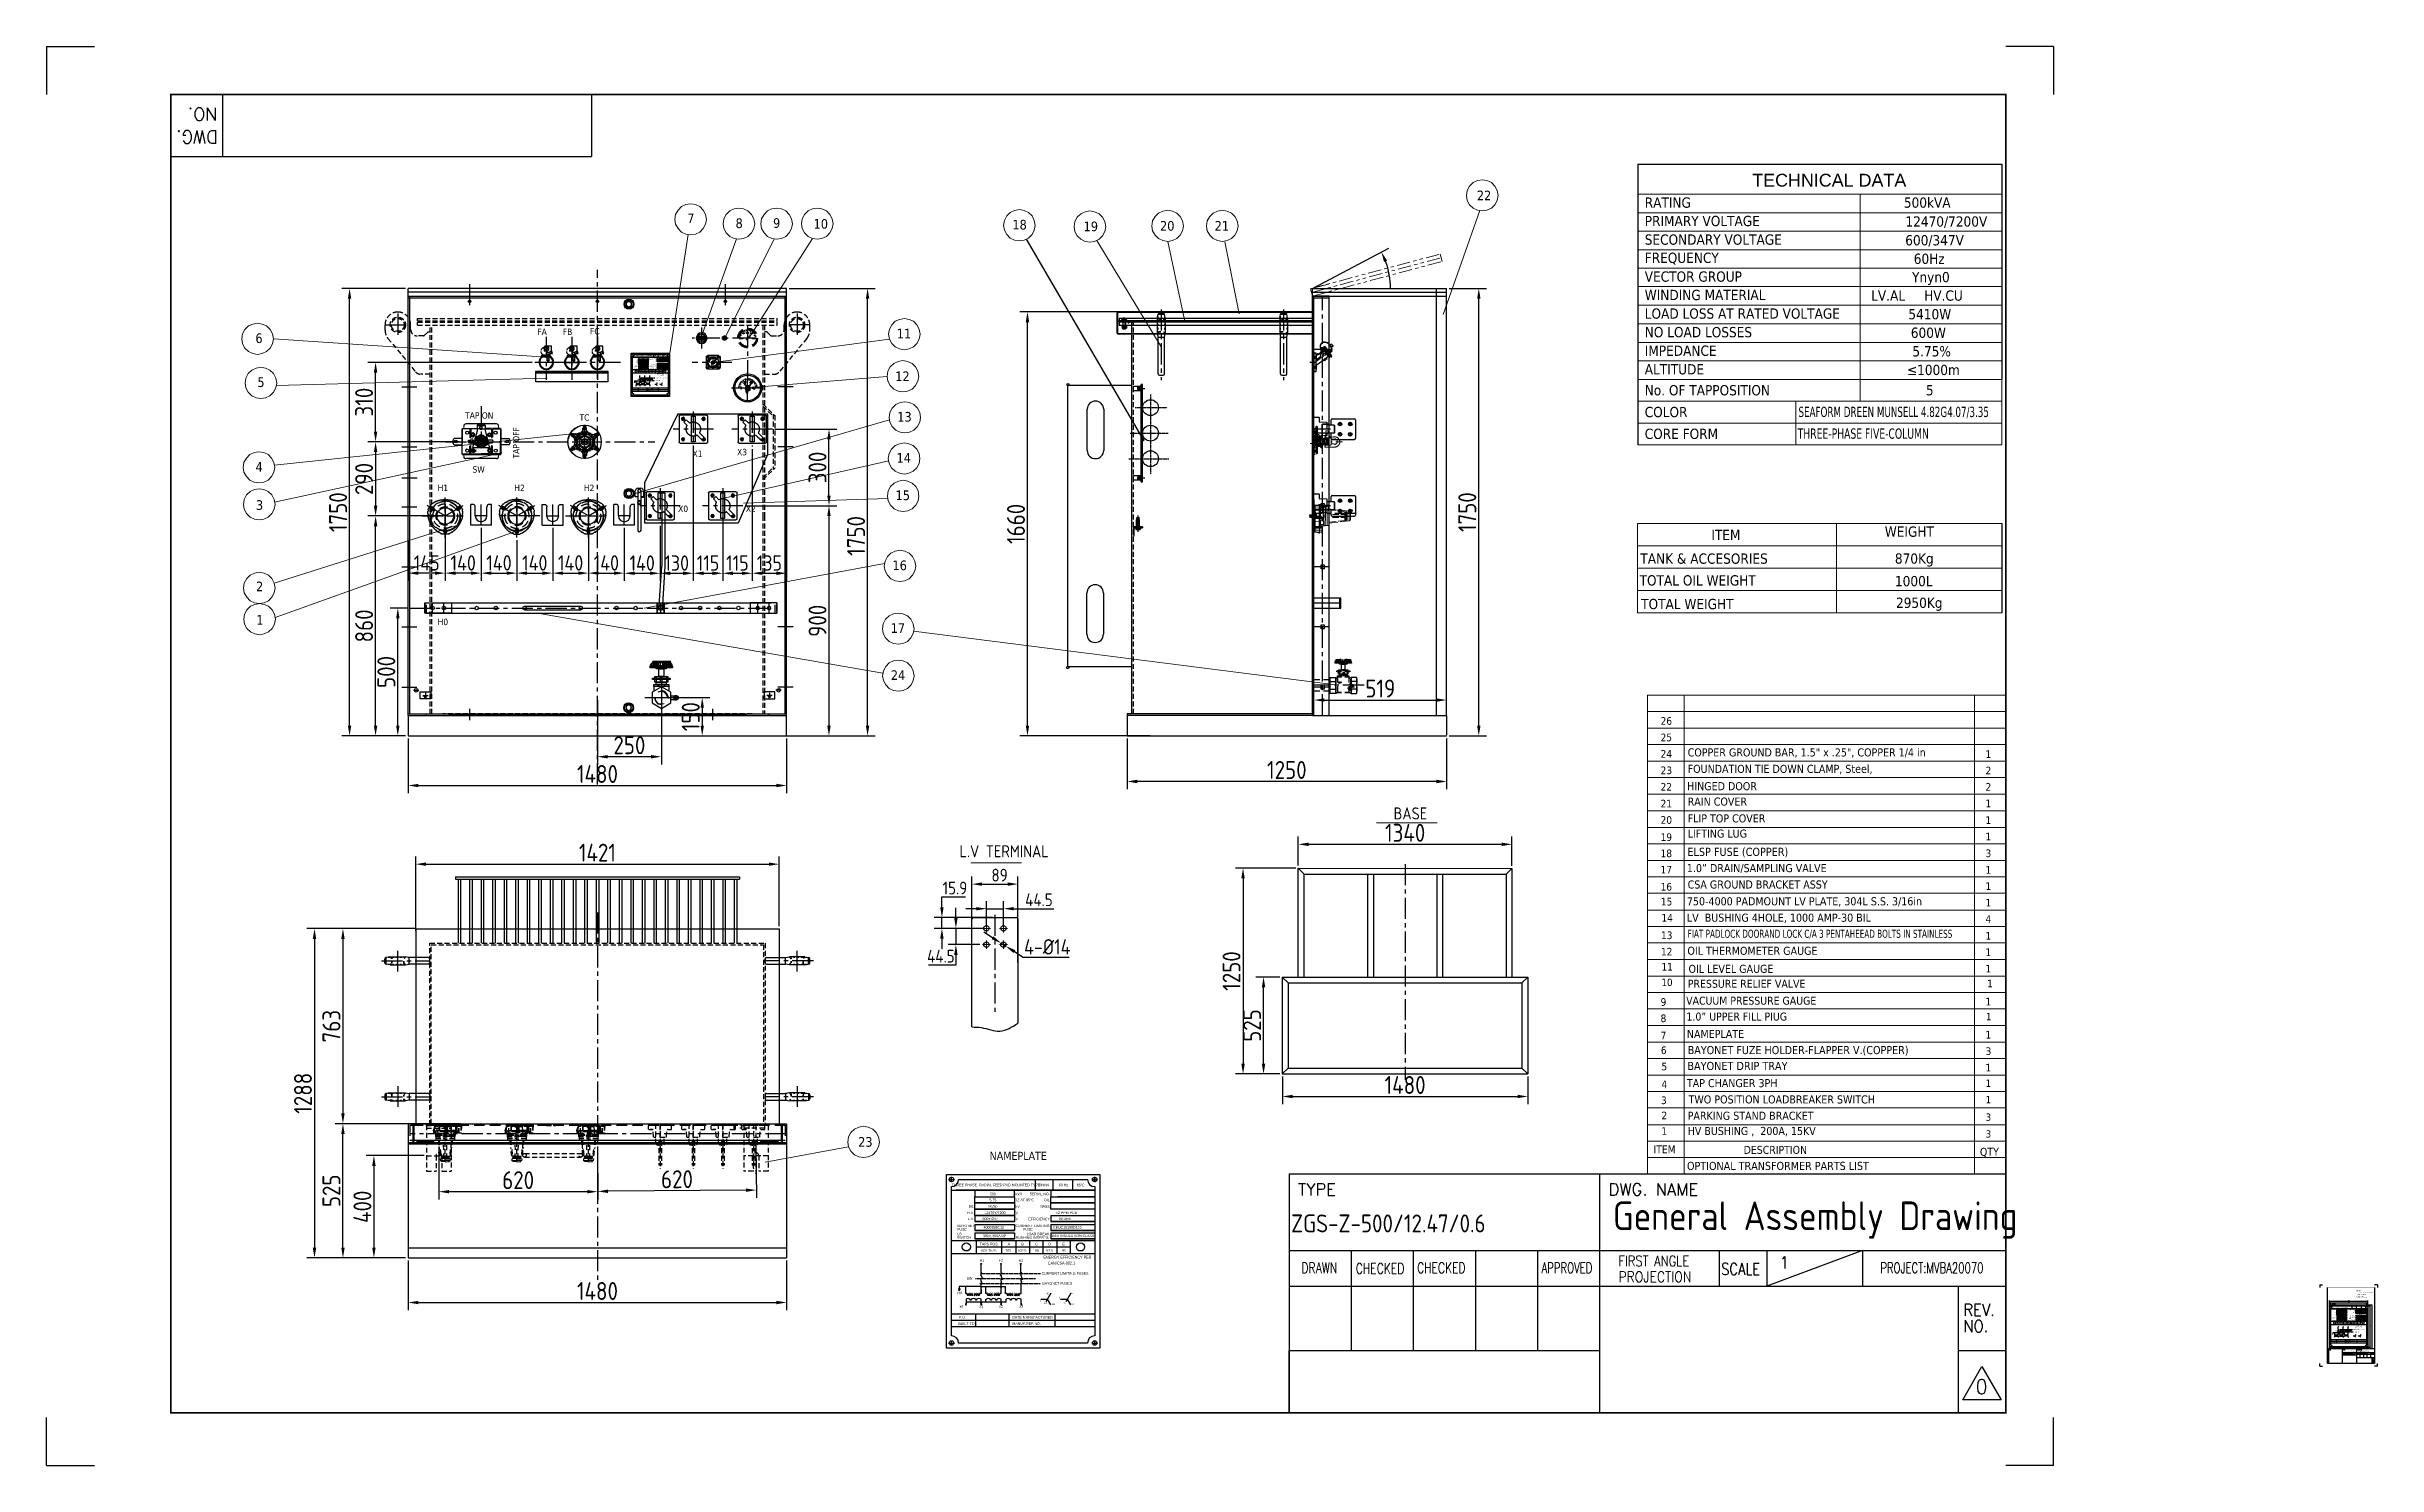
# Model space of a CAD drawing. Header units: millimetres. Extents: x 124493 to 133608, y -169944 to -164394.
import ezdxf
from ezdxf.enums import TextEntityAlignment as Align

# ---------------------------------------------------------------- set-up
doc = ezdxf.new("R2010")
doc.units = ezdxf.units.MM
doc.header["$LTSCALE"] = 13
for name, pattern in [('ACAD_ISO03W100', [1.18, 0.47, -0.71]), ('ACISOTGB', [9, 4, -1, 1, -1, 1, -1]), ('CENTER', [50.8, 31.75, -6.35, 6.35, -6.35]), ('CENTER2', [1.125, 0.75, -0.125, 0.125, -0.125]), ('CENTERX2', [101.6, 63.5, -12.7, 12.7, -12.7]), ('DASHED', [0.75, 0.5, -0.25]), ('HIDDEN', [9.525, 6.35, -3.175]), ('点画线', [18, 12, -2, 2, -2])]:
    doc.linetypes.add(name, pattern=pattern)
doc.layers.get('0').update_dxf_attribs({"color": 1, "linetype": 'CENTER'})
for name, color, linetype in [('01', 7, 'Continuous'), ('1', 4, 'Continuous'), ('10', 1, 'Continuous'), ('1轮廓实线层', 7, 'Continuous'), ('2', 3, 'Continuous'), ('2细线层', 4, 'Continuous'), ('3中心线层', 1, 'CENTER'), ('4虚线层', 6, 'DASHED'), ('5剖面线层', 2, 'Continuous'), ('6文字层', 3, 'Continuous'), ('C00-00-00', 7, 'Continuous'), ('CORE', 5, 'Continuous'), ('PDF_几何图形', 7, 'Continuous'), ('´ÖÊµÏß', 7, 'Continuous'), ('µã»®Ïß', 7, 'Continuous'), ('Ï¸ÊµÏß', 7, 'Continuous'), ('Ï¸Ïß', 7, 'Continuous'), ('中心线', 1, 'CENTER2'), ('器身绝缘0', 4, 'Continuous'), ('粗实线', 4, 'Continuous'), ('细实线', 2, 'Continuous'), ('虚线', 6, 'HIDDEN'), ('铁心虚线', 1, 'DASHED')]:
    doc.layers.add(name, color=color, linetype=linetype)
doc.layers.add('paper', color=254, linetype='Continuous', plot=False)
doc.layers.add('中心线层', color=1, linetype='点画线', lineweight=18, true_color=0xff0000)
doc.layers.add('标注、文本', color=3, linetype='Continuous', lineweight=25)
doc.layers.add('铁心', color=3, linetype='Continuous', lineweight=0)
doc.styles.add('Arial_txtstyle_2.50_0_0', font='arial.ttf')
doc.styles.add('Note Text (ANSI)', font='arial.ttf')
doc.styles.add('PDF Arial', font='arial.ttf')
doc.styles.add('ROMANS', font='romans.shx', dxfattribs={"bigfont": 'whgtxt.shx'})
doc.styles.get("Standard").update_dxf_attribs({"font": 'gbenor.shx', "bigfont": 'gbcbig.shx'})
doc.styles.add('Tahoma$001', font='tahoma.ttf', dxfattribs={"height": 2.159784})
doc.styles.add('Tahoma_txtstyle_28.05_0_0', font='tahoma.ttf')
doc.styles.add('Tahoma_txtstyle_28.49_0_0', font='tahoma.ttf')
doc.styles.add('Tahoma_txtstyle_28.73_0_0', font='tahoma.ttf')
doc.styles.add('Tahoma_txtstyle_28.76_0_0', font='tahoma.ttf')
doc.styles.add('Tahoma_txtstyle_28.82_0_0', font='tahoma.ttf')
doc.styles.add('Tahoma_txtstyle_28.87_0_0', font='tahoma.ttf')
doc.styles.add('Tahoma_txtstyle_28.88_0_0', font='tahoma.ttf')
doc.styles.add('Tahoma_txtstyle_30.00_0_0', font='tahoma.ttf')
doc.styles.add('Tahoma_txtstyle_30.40_0_0', font='tahoma.ttf')
doc.styles.add('Tahoma_txtstyle_30.54_0_0', font='tahoma.ttf')
doc.styles.add('宋体', font='Microsoft YaHei.ttf', dxfattribs={"width": 0.6})
doc.dimstyles.new('1', dxfattribs={"dimscale": 4, "dimtxt": 3.5, "dimasz": 2, "dimexe": 1.5, "dimexo": 0, "dimgap": 0.5, "dimtad": 1, "dimdec": 1, "dimdsep": 46, "dimtxsty": 'Standard', "dimcen": -2.5, "dimclrd": 3, "dimclre": 3, "dimclrt": 3, "dimazin": 2, "dimtfac": 1, "dimtdec": 1, "dimtmove": 0, "dimatfit": 2, "dimfxl": 1.5, "dimarcsym": 0})
doc.dimstyles.new('1$0', dxfattribs={"dimtxt": 3.5, "dimasz": 2.5, "dimexe": 1.5, "dimexo": 0, "dimgap": 0.5, "dimtad": 1, "dimtoh": 1, "dimdec": 1, "dimtxsty": 'Standard', "dimcen": 2.5, "dimclrd": 3, "dimclre": 3, "dimclrt": 3, "dimadec": 1, "dimazin": 0, "dimtfac": 1, "dimtdec": 1, "dimtmove": 0, "dimatfit": 2, "dimfxl": 1.5, "dimarcsym": 0})
doc.dimstyles.new('1-15', dxfattribs={"dimscale": 20, "dimtxt": 3.5, "dimasz": 2, "dimexe": 1.5, "dimexo": 0.5, "dimgap": 0.5, "dimtad": 1, "dimtoh": 1, "dimdec": 1, "dimdsep": 46, "dimtxsty": 'Standard', "dimcen": 2.5, "dimclrd": 3, "dimclre": 3, "dimclrt": 3, "dimadec": 0, "dimazin": 2, "dimtfac": 1, "dimtdec": 1, "dimtmove": 0, "dimatfit": 2, "dimfxl": 1, "dimarcsym": 0})

# ---------------------------------------------------------------- blocks, each defined once
blk = doc.blocks.new('*D481')
at = {"layer": '2', "color": 3, "lineweight": -2, "transparency": 16777216}
for p, q in [((133425.6, -169320.1), (133425.6, -169306.5)), ((133428.1, -169308), (133563.1, -169308)), ((133565.6, -169320.1), (133565.6, -169306.5))]:
    blk.add_line(p, q, dxfattribs=at)
at = {"layer": '2', "color": 3, "transparency": 16777216}
for points in [[(133428.1, -169307.6), (133428.1, -169308.4), (133425.6, -169308)], [(133563.1, -169307.6), (133563.1, -169308.4), (133565.6, -169308)]]:
    blk.add_solid(points, dxfattribs=at)
at = {"layer": 'Defpoints', "color": 0, "transparency": 16777216}
for p in [(133425.6, -169320.1), (133565.6, -169308), (133565.6, -169320.1)]:
    blk.add_point(p, dxfattribs=at)
at = {"layer": '2', "color": 3, "transparency": 16777216, "insert": (133495.6, -169305.7), "char_height": 3.5, "attachment_point": 5}
blk.add_mtext('140', dxfattribs=at)
blk = doc.blocks.new('*D477')
at = {"layer": '2', "color": 3, "lineweight": -2, "transparency": 16777216}
for p, q in [((133420.6, -169315.1), (133420.6, -169299.2)), ((133423.1, -169300.7), (133568.1, -169300.7)), ((133570.6, -169315.1), (133570.6, -169299.2))]:
    blk.add_line(p, q, dxfattribs=at)
at = {"layer": '2', "color": 3, "transparency": 16777216}
for points in [[(133423.1, -169300.2), (133423.1, -169301.1), (133420.6, -169300.7)], [(133568.1, -169300.2), (133568.1, -169301.1), (133570.6, -169300.7)]]:
    blk.add_solid(points, dxfattribs=at)
at = {"layer": 'Defpoints', "color": 0, "transparency": 16777216}
for p in [(133420.6, -169315.1), (133570.6, -169300.7), (133570.6, -169315.1)]:
    blk.add_point(p, dxfattribs=at)
at = {"layer": '2', "color": 3, "transparency": 16777216, "insert": (133495.6, -169298.4), "char_height": 3.5, "attachment_point": 5}
blk.add_mtext('150', dxfattribs=at)
blk = doc.blocks.new('*D478')
at = {"layer": '2', "color": 3, "lineweight": -2, "transparency": 16777216}
for p, q in [((133570.6, -169315.1), (133587.4, -169315.1)), ((133585.9, -169317.6), (133585.9, -169482.5)), ((133570.6, -169485), (133587.4, -169485))]:
    blk.add_line(p, q, dxfattribs=at)
at = {"layer": '2', "color": 3, "transparency": 16777216}
for points in [[(133585.4, -169317.6), (133586.3, -169317.6), (133585.9, -169315.1)], [(133585.4, -169482.5), (133586.3, -169482.5), (133585.9, -169485)]]:
    blk.add_solid(points, dxfattribs=at)
at = {"layer": 'Defpoints', "color": 0, "transparency": 16777216}
for p in [(133570.6, -169315.1), (133570.6, -169485), (133585.9, -169485)]:
    blk.add_point(p, dxfattribs=at)
at = {"layer": '2', "color": 3, "transparency": 16777216, "insert": (133583.6, -169400.1), "char_height": 3.5, "attachment_point": 5, "rotation": 90}
blk.add_mtext('170', dxfattribs=at)
blk = doc.blocks.new('*D479')
at = {"layer": '2', "color": 3, "lineweight": -2, "transparency": 16777216}
for p, q in [((133565.6, -169320.1), (133580.2, -169320.1)), ((133578.7, -169477.5), (133578.7, -169322.6)), ((133568.5, -169480), (133580.2, -169480))]:
    blk.add_line(p, q, dxfattribs=at)
at = {"layer": '2', "color": 3, "transparency": 16777216}
for points in [[(133578.2, -169322.6), (133579.1, -169322.6), (133578.7, -169320.1)], [(133578.2, -169477.5), (133579.1, -169477.5), (133578.7, -169480)]]:
    blk.add_solid(points, dxfattribs=at)
at = {"layer": 'Defpoints', "color": 0, "transparency": 16777216}
for p in [(133565.6, -169320.1), (133578.7, -169320.1), (133568.5, -169480)]:
    blk.add_point(p, dxfattribs=at)
at = {"layer": '2', "color": 3, "transparency": 16777216, "insert": (133576.4, -169392.5), "char_height": 3.5, "attachment_point": 5, "rotation": 90}
blk.add_mtext('160', dxfattribs=at)
blk = doc.blocks.new('*D480')
at = {"layer": '2', "color": 3, "lineweight": -2, "transparency": 16777216}
for p, q in [((133422.3, -169323.6), (133420.6, -169325.4)), ((133424.1, -169321.7), (133426.8, -169318.9)), ((133428.6, -169317), (133432.3, -169313.1)), ((133432.3, -169313.1), (133444.3, -169313.1))]:
    blk.add_line(p, q, dxfattribs=at)
at = {"layer": '2', "color": 3, "transparency": 16777216}
for points in [[(133422, -169323.3), (133422.6, -169323.8), (133424.1, -169321.7)], [(133428.3, -169316.8), (133428.9, -169317.3), (133426.8, -169318.9)]]:
    blk.add_solid(points, dxfattribs=at)
at = {"layer": 'Defpoints', "color": 0, "transparency": 16777216}
for p in [(133424.1, -169321.7), (133426.8, -169318.9)]:
    blk.add_point(p, dxfattribs=at)
at = {"layer": '2', "color": 3, "transparency": 16777216, "insert": (133438.6, -169310.9), "char_height": 3.5, "attachment_point": 5}
blk.add_mtext('4*%%C4.5', dxfattribs=at)
blk = doc.blocks.new('A$C5957240F')
at = {"layer": '1', "color": 1, "linetype": 'CENTERX2', "lineweight": -3, "ltscale": 0.1}
blk.add_line((18, 16.7), (18, 80.4), dxfattribs=at)
at = {"layer": '4虚线层', "ltscale": 5}
for p, q in [((36, 36), (0, 36)), ((0, 36), (0, 0)), ((3.6, 0), (3.6, 32.4)), ((3.6, 32.4), (36, 32.4)), ((9, 32.4), (27, 32.4)), ((9, 32.4), (9, 26.7)), ((12.6, 32.4), (12.6, 72.9)), ((12.6, 72.9), (23.4, 72.9)), ((12.6, 37.2), (23.4, 37.2)), ((13.5, 32.4), (13.5, 26.7)), ((13.7, 37.2), (13.7, 72.9)), ((24.8, 25.6), (18, 25.6)), ((22.3, 37.2), (22.3, 72.9)), ((22.5, 32.4), (22.5, 26.7)), ((23.4, 32.4), (23.4, 72.9)), ((27, 32.4), (27, 26.7)), ((36, 36), (36, 32.4)), ((3.6, 0), (0, 0))]:
    blk.add_line(p, q, dxfattribs=at)
at = {"layer": '4虚线层'}
blk.add_line((18, 25.6), (11.2, 25.6), dxfattribs=at)
blk.add_arc((11.2, 28.7), 3.01, 221.60875, 318.39125, dxfattribs=at)
at = {"layer": '4虚线层', "ltscale": 5}
for centre, radius, start, end in [((18, 36.2), 10.5, 244.67599, 295.32401), ((24.8, 28.7), 3.01, 221.60875, 318.39125)]:
    blk.add_arc(centre, radius, start, end, dxfattribs=at)
blk = doc.blocks.new('846712')
at = {"layer": '1轮廓实线层', "color": 0, "ltscale": 0.5}
for p, q in [((12564.4, -718.9), (12558.4, -718.9)), ((12558.4, -1098.9), (12558.4, -718.9)), ((12564.4, -1098.9), (12564.4, -718.9)), ((12547.6, -733.9), (12572.7, -733.9)), ((12547.6, -1083.9), (12572.7, -1083.9)), ((12558.4, -1098.9), (12564.4, -1098.9))]:
    blk.add_line(p, q, dxfattribs=at)
at = {"layer": '中心线', "color": 1, "ltscale": 0.5}
for p, q in [((12535.8, -808.9), (12660.2, -808.9)), ((12595.4, -758.1), (12595.4, -1068.6)), ((12516.2, -908.9), (12664, -908.9)), ((12510.6, -1008.9), (12666.4, -1008.9))]:
    blk.add_line(p, q, dxfattribs=at)
at = {"layer": '标注、文本'}
for centre in [(12595.4, -808.9), (12595.4, -908.9), (12595.4, -1008.9)]:
    blk.add_circle(centre, 31, dxfattribs=at)
blk = doc.blocks.new('A$C35956794')
at = {"layer": '4虚线层', "ltscale": 5}
for points in [[(17.7, 373.9), (47.7, 373.9), (47.7, 356.1), (17.7, 356.1)], [(17.7, 373.9), (47.7, 373.9), (47.7, 356.1), (17.7, 356.1)], [(34.8, 369.3), (47.7, 369.3), (47.7, 360.7), (34.8, 360.7)], [(34.8, 369.3), (47.7, 369.3), (47.7, 360.7), (34.8, 360.7)], [(17.7, 23.9), (47.7, 23.9), (47.7, 6.1), (17.7, 6.1)], [(17.7, 23.9), (47.7, 23.9), (47.7, 6.1), (17.7, 6.1)], [(34.8, 19.3), (47.7, 19.3), (47.7, 10.7), (34.8, 10.7)], [(34.8, 19.3), (47.7, 19.3), (47.7, 10.7), (34.8, 10.7)]]:
    blk.add_lwpolyline(points, close=True, dxfattribs=at)
at = {"layer": '标注、文本'}
blk.add_blockref('846712', (-12510.6, 1098.9), dxfattribs=at)
blk = doc.blocks.new('A$C611D0E0A')
at = {"layer": '粗实线', "lineweight": 30}
h = blk.add_hatch(color=256, dxfattribs=at)
h.dxf.hatch_style = 2
h.paths.add_polyline_path([(0.38, 1.19), (0.68, 1.19), (0.68, 1.35), (0.38, 1.35)])
h = blk.add_hatch(color=256, dxfattribs=at)
h.dxf.hatch_style = 2
h.paths.add_polyline_path([(0.42, 1.65), (0.47, 1.65), (0.47, 1.61)])
h = blk.add_hatch(color=256, dxfattribs=at)
h.dxf.hatch_style = 2
h.paths.add_polyline_path([(0.59, 1.99), (0.63, 1.99), (0.63, 1.95)])
h = blk.add_hatch(color=256, dxfattribs=at)
h.dxf.hatch_style = 2
h.paths.add_polyline_path([(0.63, 1.86), (0.89, 1.86), (0.89, 1.99), (0.63, 1.99)])
h = blk.add_hatch(color=256, dxfattribs=at)
h.dxf.hatch_style = 2
h.paths.add_polyline_path([(0.93, 2.2), (0.93, 2.16), (0.97, 2.16)])
h = blk.add_hatch(color=256, dxfattribs=at)
h.dxf.hatch_style = 2
h.paths.add_polyline_path([(0.93, 1.9), (1.14, 1.48), (1.27, 1.48)])
h = blk.add_hatch(color=256, dxfattribs=at)
h.dxf.hatch_style = 2
h.paths.add_polyline_path([(1.14, 1.48), (1.19, 1.44), (1.4, 1.44)])
h = blk.add_hatch(color=256, dxfattribs=at)
h.dxf.hatch_style = 2
h.paths.add_polyline_path([(1.14, 1.48), (1.27, 1.48), (1.4, 1.44)])
h = blk.add_hatch(color=256, dxfattribs=at)
h.dxf.hatch_style = 2
h.paths.add_polyline_path([(1.19, 1.35), (1.14, 1.31), (1.44, 1.31)])
h = blk.add_hatch(color=256, dxfattribs=at)
h.dxf.hatch_style = 2
h.paths.add_polyline_path([(1.14, 1.31), (1.19, 1.27), (1.44, 1.27)])
h = blk.add_hatch(color=256, dxfattribs=at)
h.dxf.hatch_style = 2
h.paths.add_polyline_path([(1.14, 1.31), (1.44, 1.31), (1.44, 1.27)])
h = blk.add_hatch(color=256, dxfattribs=at)
h.dxf.hatch_style = 2
h.paths.add_polyline_path([(1.19, 1.9), (1.44, 1.9), (1.44, 2.03), (1.19, 2.03)])
h = blk.add_hatch(color=256, dxfattribs=at)
h.dxf.hatch_style = 2
h.paths.add_polyline_path([(1.19, 1.44), (1.19, 1.4), (1.4, 1.4)])
h = blk.add_hatch(color=256, dxfattribs=at)
h.dxf.hatch_style = 2
h.paths.add_polyline_path([(1.19, 1.44), (1.4, 1.44), (1.4, 1.4)])
h = blk.add_hatch(color=256, dxfattribs=at)
h.dxf.hatch_style = 2
h.paths.add_polyline_path([(1.19, 1.4), (1.19, 1.35), (1.44, 1.35)])
h = blk.add_hatch(color=256, dxfattribs=at)
h.dxf.hatch_style = 2
h.paths.add_polyline_path([(1.19, 1.4), (1.4, 1.4), (1.44, 1.35)])
h = blk.add_hatch(color=256, dxfattribs=at)
h.dxf.hatch_style = 2
h.paths.add_polyline_path([(1.19, 1.35), (1.44, 1.35), (1.44, 1.31)])
h = blk.add_hatch(color=256, dxfattribs=at)
h.dxf.hatch_style = 2
h.paths.add_polyline_path([(1.19, 1.27), (1.23, 1.23), (1.48, 1.23)])
h = blk.add_hatch(color=256, dxfattribs=at)
h.dxf.hatch_style = 2
h.paths.add_polyline_path([(1.19, 1.27), (1.44, 1.27), (1.48, 1.23)])
h = blk.add_hatch(color=256, dxfattribs=at)
h.dxf.hatch_style = 2
h.paths.add_polyline_path([(1.23, 1.23), (1.31, 1.19), (1.48, 1.19)])
h = blk.add_hatch(color=256, dxfattribs=at)
h.dxf.hatch_style = 2
h.paths.add_polyline_path([(1.23, 1.23), (1.48, 1.23), (1.48, 1.19)])
h = blk.add_hatch(color=256, dxfattribs=at)
h.dxf.hatch_style = 2
h.paths.add_polyline_path([(1.31, 1.19), (1.35, 1.1), (1.57, 1.1)])
h = blk.add_hatch(color=256, dxfattribs=at)
h.dxf.hatch_style = 2
h.paths.add_polyline_path([(1.31, 1.19), (1.48, 1.19), (1.57, 1.1)])
h = blk.add_hatch(color=256, dxfattribs=at)
h.dxf.hatch_style = 2
h.paths.add_polyline_path([(1.35, 1.1), (1.57, 1.1), (1.4, 0.97)])
h = blk.add_hatch(color=256, dxfattribs=at)
h.dxf.hatch_style = 2
h.paths.add_polyline_path([(1.69, 2.2), (1.65, 2.16), (1.69, 2.16)])
h = blk.add_hatch(color=256, dxfattribs=at)
h.dxf.hatch_style = 2
h.paths.add_polyline_path([(1.74, 1.86), (1.95, 1.86), (1.95, 1.99), (1.74, 1.99)])
h = blk.add_hatch(color=256, dxfattribs=at)
h.dxf.hatch_style = 2
h.paths.add_polyline_path([(1.99, 1.99), (1.95, 1.95), (1.99, 1.95)])
h = blk.add_hatch(color=256, dxfattribs=at)
h.dxf.hatch_style = 2
h.paths.add_polyline_path([(1.95, 1.19), (2.2, 1.19), (2.2, 1.35), (1.95, 1.35)])
h = blk.add_hatch(color=256, dxfattribs=at)
h.dxf.hatch_style = 2
h.paths.add_polyline_path([(1.99, 1.99), (2.03, 1.99), (1.99, 1.95)])
h = blk.add_hatch(color=256, dxfattribs=at)
h.dxf.hatch_style = 2
h.paths.add_polyline_path([(2.16, 1.65), (2.2, 1.65), (2.16, 1.61)])
for points in [[(0, 1.31), (0.08, 0.93), (0.25, 0.55), (0.55, 0.25), (0.68, 0.21)], [(0.08, 1.31), (0.17, 0.85), (0.42, 0.47), (0.72, 0.3)], [(0.17, 1.31), (0.25, 0.89), (0.51, 0.51), (0.76, 0.38)], [(1.31, 2.62), (0.89, 2.54), (0.55, 2.37), (0.25, 2.07), (0.21, 1.95)], [(1.31, 2.54), (0.85, 2.46), (0.42, 2.2), (0.25, 1.9)], [(1.31, 2.46), (0.89, 2.37), (0.51, 2.12), (0.34, 1.86)], [(1.31, 0.21), (1.74, 0.3), (2.12, 0.51), (2.24, 0.76)], [(1.31, 0.08), (1.78, 0.17), (2.16, 0.47), (2.33, 0.72)], [(1.31, 0), (1.69, 0.08), (2.07, 0.25), (2.37, 0.55), (2.41, 0.68)], [(2.41, 1.31), (2.33, 1.74), (2.12, 2.12), (1.86, 2.29)], [(2.54, 1.31), (2.46, 1.78), (2.16, 2.2), (1.9, 2.37)], [(2.62, 1.31), (2.54, 1.74), (2.37, 2.07), (2.07, 2.37), (1.95, 2.41)], [(2.54, 1.31), (2.54, 1.35)], [(2.62, 1.31), (2.62, 1.35)]]:
    blk.add_lwpolyline(points, dxfattribs=at)
for points in [[(0.34, 1.27), (0.38, 1.27)], [(0.38, 1.65), (0.47, 1.61), (0.47, 1.65), (0.42, 1.65)], [(0.38, 1.19), (0.68, 1.19), (0.68, 1.35), (0.38, 1.35)], [(0.59, 1.99), (0.63, 1.95)], [(0.63, 1.86), (0.89, 1.86), (0.89, 1.99), (0.63, 1.99)], [(0.93, 2.2), (0.97, 2.16), (0.93, 2.16)], [(1.19, 1.9), (1.44, 1.9), (1.44, 2.03), (1.19, 2.03)], [(1.4, 2.33), (1.23, 2.33)], [(1.31, 2.24), (1.31, 2.2), (1.31, 2.16), (1.35, 2.16), (1.35, 2.2), (1.35, 2.24)], [(1.69, 2.2), (1.69, 2.16), (1.65, 2.16)], [(1.69, 2.2), (1.65, 2.16), (1.69, 2.16)], [(1.74, 1.86), (1.95, 1.86), (1.95, 1.99), (1.74, 1.99)], [(2.03, 1.99), (1.99, 1.95), (1.95, 1.95), (1.99, 1.99)], [(1.99, 1.99), (1.95, 1.95), (1.99, 1.95), (2.03, 1.99)], [(1.95, 1.19), (2.2, 1.19), (2.2, 1.35), (1.95, 1.35)], [(2.2, 1.65), (2.16, 1.61), (2.16, 1.65)], [(2.2, 1.65), (2.16, 1.61), (2.16, 1.65)], [(2.29, 1.27), (2.2, 1.27)], [(2.29, 1.27), (2.2, 1.27)]]:
    blk.add_lwpolyline(points, close=True, dxfattribs=at)
for points in [[(0.17, 1.27), (0.17, 1.27), (0.34, 1.27), (0.34, 1.27)], [(0.21, 1.48), (0.21, 1.48), (0.34, 1.48), (0.34, 1.48)], [(0.25, 1.69), (0.25, 1.69), (0.38, 1.65), (0.38, 1.65)], [(0.34, 1.9), (0.34, 1.9), (0.47, 1.82), (0.47, 1.82)], [(0.51, 2.07), (0.51, 2.07), (0.59, 1.99), (0.59, 1.99)], [(0.68, 2.24), (0.68, 2.24), (0.76, 2.12), (0.76, 2.12)], [(0.85, 2.37), (0.85, 2.37), (0.93, 2.2), (0.93, 2.2)], [(1.1, 2.41), (1.1, 2.41), (1.1, 2.24), (1.1, 2.24)], [(1.31, 2.46), (1.31, 2.46), (1.31, 2.29), (1.31, 2.29)], [(1.52, 2.41), (1.52, 2.41), (1.48, 2.24), (1.48, 2.24)], [(1.74, 2.37), (1.74, 2.37), (1.69, 2.2), (1.69, 2.2)], [(1.95, 2.24), (1.95, 2.24), (1.86, 2.12), (1.86, 2.12)], [(2.12, 2.07), (2.12, 2.07), (1.99, 1.99), (1.99, 1.99)], [(2.24, 1.9), (2.24, 1.9), (2.12, 1.82), (2.12, 1.82)], [(2.37, 1.69), (2.37, 1.69), (2.2, 1.65), (2.2, 1.65)], [(2.41, 1.48), (2.41, 1.48), (2.24, 1.48), (2.24, 1.48)], [(2.41, 1.27), (2.41, 1.27), (2.29, 1.27), (2.29, 1.27)], [(2.41, 1.31), (2.41, 1.31), (2.41, 1.35), (2.41, 1.35)]]:
    blk.add_open_spline(points, degree=3, dxfattribs=at)
blk = doc.blocks.new('A$C588303E3')
at = {"layer": '粗实线', "lineweight": 30}
for points in [[(0, 5.7), (0.6, 2.5), (2.5, 0.6), (5.7, 0), (8.3, 0.6)], [(0, 5.7), (0.6, 2.5), (3.2, 0.6), (5.7, 0), (8.3, 0.6)], [(0.6, 8.3), (5.7, 11.4)], [(10.8, 2.5), (5.7, 0), (0.6, 2.5)], [(11.4, 5.7), (10.8, 8.3), (8.3, 10.2), (5.7, 11.4), (2.5, 10.2)], [(8.9, 6.3), (7.6, 8.3), (5.1, 8.9), (3.2, 7.6), (2.5, 5.1), (3.8, 3.2), (6.3, 2.5)], [(10.8, 5.7), (10.2, 8.3), (8.3, 10.2), (5.7, 10.8), (3.2, 10.2)], [(10.8, 2.5), (10.8, 8.3), (5.7, 11.4)], [(10.8, 5.7), (10.8, 6.3)]]:
    blk.add_lwpolyline(points, dxfattribs=at)
for points in [[(8.9, 8.9), (7, 10.2), (4.4, 10.2), (2.5, 8.9), (0.6, 7), (0.6, 4.4), (2.5, 1.9), (4.4, 0.6), (7, 0.6), (8.9, 1.9), (10.2, 4.4), (10.2, 7)], [(8.3, 5.7), (7.6, 7.6), (5.7, 8.3), (3.8, 7.6), (3.2, 5.7), (3.8, 3.8), (5.7, 2.5), (7.6, 3.8)]]:
    blk.add_lwpolyline(points, close=True, dxfattribs=at)
for points in [[(0.6, 2.5), (0.6, 2.5), (0.6, 8.3), (0.6, 8.3)], [(11.4, 5.7), (11.4, 5.7), (11.4, 6.3), (11.4, 6.3)]]:
    blk.add_open_spline(points, degree=3, dxfattribs=at)
blk = doc.blocks.new('A$C74305C97')
at = {"layer": '粗实线', "lineweight": 30}
for p, q in [((0.51, 1.12), (1.14, 0.53)), ((0.51, 0.53), (1.14, 1.12))]:
    blk.add_line(p, q, dxfattribs=at)
for points in [[(1.14, 1.12), (0.51, 1.12), (0.51, 0.53)], [(0.51, 0.53), (1.14, 0.53)], [(1.14, 0.53), (1.14, 1.12)]]:
    blk.add_lwpolyline(points, dxfattribs=at)
for radius in [0.823, 0.593]:
    blk.add_circle((0.82, 0.82), radius, dxfattribs=at)
blk = doc.blocks.new('A$C712F3155')
at = {"layer": '1', "color": 1, "linetype": 'CENTERX2', "lineweight": -3, "ltscale": 0.1}
for p, q in [((90, 84.1), (19.5, 124.8)), ((90, 0), (90, 157)), ((90, 130.3), (90, 35.5)), ((90, 84.1), (160.5, 124.8)), ((0, 84.1), (158.7, 84.1))]:
    blk.add_line(p, q, dxfattribs=at)
blk.add_circle((90, 84.1), 59, dxfattribs=at)
at = {"layer": '2细线层'}
for centre in [(38.9, 113.6), (141.1, 113.6), (90, 25.1)]:
    blk.add_circle(centre, 5, dxfattribs=at)
at = {"layer": '标注、文本'}
for centre in [(38.9, 113.6), (141.1, 113.6), (90, 25.1)]:
    blk.add_arc(centre, 5.5, 242.67153, 150.00001, dxfattribs=at)
at = {"layer": '粗实线'}
blk.add_circle((90, 84.1), 32.5, dxfattribs=at)
blk = doc.blocks.new('A$C03F92070')
at = {"layer": '4虚线层', "ltscale": 5}
for p, q in [((16.5, 94.8), (10.9, 98)), ((16.4, 107.6), (22, 104.3)), ((67.8, 40.2), (67.8, 116)), ((113.7, 104.3), (119.3, 107.6)), ((124.8, 98), (119.2, 94.8)), ((23.3, 71.5), (112.4, 71.5)), ((62.3, 8.9), (62.3, 15.4)), ((73.3, 15.4), (73.3, 8.9))]:
    blk.add_line(p, q, dxfattribs=at)
for radius in [57.5, 48, 36, 32.5]:
    blk.add_circle((67.8, 71.5), radius, dxfattribs=at)
at = {"layer": '4虚线层', "ltscale": 5, "extrusion": (0, 0, -1)}
for centre, radius, start, end in [((-90, 83.1), 90, 7.76573, 8.91687), ((-67.8, 71.5), 71.5, 20.96454, 39.03546), ((-68.8, 46.5), 90, 51.08313, 52.23427), ((-68.8, 46.5), 90, 55.4521, 61.38179), ((-68.8, 46.5), 90, 64.92451, 71.02185), ((-62.3, 65.4), 70, 71.02185, 87.94531), ((-67.8, -88), 223.5, 87.94531, 92.05469), ((-73.4, 65.4), 70, 92.05469, 108.97815), ((-66.9, 46.5), 90, 108.97815, 115.07549), ((-66.9, 46.5), 90, 118.61821, 124.5479), ((-66.9, 46.5), 90, 127.76573, 128.91687), ((-67.8, 71.5), 71.5, 140.96454, 159.03546), ((-45.7, 83.1), 90, 171.08313, 172.23427), ((-90, 83.1), 90, 358.61821, 4.5479), ((-90, 83.1), 90, 349.46719, 355.07549), ((-70.3, 79.5), 70, 331.9245, 349.46719), ((-205.8, 151.7), 223.5, 327.65027, 331.9245), ((-76.1, 69.6), 70, 310.17076, 327.65027), ((-89, 84.9), 90, 304.92451, 310.17076), ((-89, 84.9), 90, 295.4521, 301.38179), ((-89, 84.9), 90, 291.08313, 292.23427), ((-67.8, 71.5), 71.5, 260.96454, 279.03546), ((-46.7, 84.9), 90, 247.76573, 248.91687), ((-46.7, 84.9), 90, 238.61821, 244.5479), ((-46.7, 84.9), 90, 233.02623, 235.07549), ((-58.7, 68.9), 70, 212.35682, 233.02623), ((71, 151), 223.5, 207.21776, 212.35682), ((-65.6, 80.8), 70, 186.60228, 207.21776), ((-45.7, 83.1), 90, 184.92451, 186.60228), ((-45.7, 83.1), 90, 175.4521, 181.38179)]:
    blk.add_arc(centre, radius, start, end, dxfattribs=at)
at = {"layer": '4虚线层', "ltscale": 5}
for centre, start, end in [((13.6, 102.8), 60, 240), ((19.2, 99.6), 240, 60), ((116.5, 99.6), 120, 300), ((122.1, 102.8), 300, 120), ((67.8, 15.4), 0, 180), ((67.8, 8.9), 180, 0)]:
    blk.add_arc(centre, 5.5, start, end, dxfattribs=at)
for points, knots in [([(0.5, 92.8), (0.5, 92.7), (0.5, 92.6), (0.5, 92.4), (0.5, 92.3), (0.4, 92.1), (0.4, 91.9), (0.4, 91.7), (0.4, 91.3), (0.3, 90.9), (0.3, 90.5), (0.3, 90.3), (0.3, 90.3), (0.3, 90.2)], [0, 0, 0, 0, 0.05466, 0.108897, 0.162889, 0.216817, 0.270864, 0.325211, 0.488741, 0.649833, 0.813717, 0.974388, 1, 1, 1, 1]), ([(0.7, 94.3), (0.7, 94.2), (0.7, 94.1), (0.6, 94), (0.6, 93.8), (0.6, 93.6), (0.6, 93.5), (0.6, 93.3), (0.6, 93.1), (0.5, 93), (0.5, 92.8), (0.5, 92.8)], [0, 0, 0, 0, 0.111498, 0.221956, 0.331773, 0.441359, 0.551122, 0.661472, 0.77281, 0.885527, 1, 1, 1, 1]), ([(0.7, 94.7), (0.7, 94.6), (0.7, 94.6), (0.7, 94.5), (0.7, 94.4), (0.7, 94.3), (0.7, 94.3)], [0, 0, 0, 0, 0.248829, 0.498052, 0.748251, 1, 1, 1, 1]), ([(0.8, 95.3), (0.8, 95.3), (0.8, 95.2), (0.8, 95.2), (0.8, 95.1), (0.8, 95), (0.8, 95)], [0, 0, 0, 0, 0.190297, 0.457484, 0.727058, 1, 1, 1, 1]), ([(13.9, 117.8), (13.9, 117.8), (13.9, 117.8), (13.8, 117.7), (13.8, 117.7), (13.7, 117.6), (13.7, 117.6)], [0, 0, 0, 0, 0.272943, 0.542517, 0.809704, 1, 1, 1, 1]), ([(14.2, 118), (14.2, 118), (14.1, 118), (14.1, 117.9), (14, 117.9), (14, 117.8), (13.9, 117.8)], [0, 0, 0, 0, 0.251777, 0.501943, 0.751136, 1, 1, 1, 1]), ([(14.6, 118.3), (14.5, 118.2), (14.5, 118.2), (14.4, 118.1), (14.3, 118.1), (14.2, 118), (14.2, 118)], [0, 0, 0, 0, 0.251749, 0.501948, 0.751171, 1, 1, 1, 1]), ([(15.7, 119.2), (15.7, 119.1), (15.6, 119), (15.5, 118.9), (15.3, 118.8), (15.2, 118.7), (15.1, 118.6), (14.9, 118.5), (14.8, 118.5), (14.7, 118.4), (14.6, 118.3), (14.6, 118.3)], [0, 0, 0, 0, 0.114473, 0.22719, 0.338528, 0.448878, 0.558641, 0.668227, 0.778044, 0.888502, 1, 1, 1, 1]), ([(17.8, 120.6), (17.8, 120.6), (17.7, 120.6), (17.6, 120.5), (17.3, 120.3), (16.9, 120), (16.6, 119.8), (16.3, 119.6), (16, 119.4), (15.8, 119.2), (15.7, 119.2)], [0, 0, 0, 0, 0.026865, 0.187364, 0.351072, 0.511786, 0.674931, 0.783277, 0.891149, 1, 1, 1, 1]), ([(30.9, 128.1), (30.9, 128.1), (30.9, 128.1), (30.8, 128.1), (30.8, 128), (30.6, 128), (30.5, 127.9), (30.2, 127.8), (30, 127.7), (29.7, 127.5), (29.5, 127.4), (29.2, 127.3), (29, 127.2), (28.6, 127), (28.4, 126.9), (28, 126.7), (27.8, 126.6), (27.4, 126.4), (27.2, 126.3), (26.9, 126.1), (26.7, 126), (26.4, 125.8), (26.2, 125.8), (26, 125.6), (25.9, 125.6), (25.7, 125.5), (25.6, 125.4), (25.6, 125.4), (25.6, 125.4), (25.6, 125.4), (25.6, 125.4), (25.6, 125.4)], [0, 0, 0, 0, 0.043819, 0.043819, 0.119878, 0.119878, 0.195937, 0.195937, 0.271996, 0.271996, 0.348055, 0.348055, 0.424114, 0.424114, 0.500173, 0.500173, 0.576231, 0.576231, 0.65229, 0.65229, 0.728349, 0.728349, 0.804408, 0.804408, 0.880467, 0.880467, 0.956526, 0.956526, 0.994556, 0.994556, 1, 1, 1, 1]), ([(30.7, 128), (30.6, 128), (30.6, 127.9), (30.5, 127.8), (30.4, 127.8), (30.3, 127.6), (30.2, 127.5), (30.1, 127.4), (30, 127.3), (29.9, 127), (29.8, 126.9), (29.6, 126.7), (29.5, 126.6), (29.3, 126.5), (29.2, 126.4), (28.9, 126.3), (28.8, 126.2), (28.4, 126.1), (28.1, 126), (27.5, 125.9), (27.3, 125.8), (26.9, 125.8), (26.7, 125.7), (26.5, 125.7), (26.4, 125.7), (26, 125.6), (25.8, 125.6), (25.7, 125.5)], [0, 0, 0, 0, 0.0625, 0.0625, 0.125, 0.125, 0.1875, 0.1875, 0.25, 0.25, 0.3125, 0.3125, 0.375, 0.375, 0.4375, 0.4375, 0.5, 0.5, 0.625, 0.625, 0.75, 0.75, 0.8125, 0.8125, 0.875, 0.875, 1, 1, 1, 1]), ([(110.1, 125.4), (110.1, 125.4), (110.1, 125.4), (110.1, 125.4), (110.1, 125.4), (110.1, 125.4), (110, 125.5), (109.8, 125.6), (109.7, 125.6), (109.5, 125.8), (109.3, 125.8), (109, 126), (108.8, 126.1), (108.5, 126.3), (108.3, 126.4), (107.9, 126.6), (107.7, 126.7), (107.3, 126.9), (107.1, 127), (106.7, 127.2), (106.5, 127.3), (106.2, 127.5), (106, 127.5), (105.7, 127.7), (105.5, 127.8), (105.2, 127.9), (105.1, 128), (104.9, 128), (104.9, 128.1), (104.8, 128.1), (104.8, 128.1), (104.8, 128.1), (104.8, 128.1), (104.8, 128.1)], [0, 0, 0, 0, 0.005743, 0.005743, 0.043766, 0.043766, 0.119813, 0.119813, 0.195859, 0.195859, 0.271906, 0.271906, 0.347952, 0.347952, 0.423999, 0.423999, 0.500046, 0.500046, 0.576092, 0.576092, 0.652139, 0.652139, 0.728185, 0.728185, 0.804232, 0.804232, 0.880279, 0.880279, 0.956325, 0.956325, 0.994349, 0.994349, 1, 1, 1, 1]), ([(110, 125.5), (109.9, 125.5), (109.8, 125.6), (109.6, 125.6), (109.5, 125.6), (109.2, 125.7), (109, 125.7), (108.4, 125.8), (108.2, 125.9), (107.6, 126), (107.3, 126.1), (106.9, 126.2), (106.8, 126.3), (106.5, 126.4), (106.4, 126.5), (106.2, 126.6), (106.1, 126.7), (105.9, 126.9), (105.8, 127), (105.7, 127.3), (105.6, 127.3), (105.5, 127.5), (105.4, 127.6), (105.3, 127.8), (105.2, 127.8), (105.1, 127.9), (105.1, 128), (105, 128)], [0, 0, 0, 0, 0.0625, 0.0625, 0.125, 0.125, 0.25, 0.25, 0.375, 0.375, 0.5, 0.5, 0.5625, 0.5625, 0.625, 0.625, 0.6875, 0.6875, 0.75, 0.75, 0.8125, 0.8125, 0.875, 0.875, 0.9375, 0.9375, 1, 1, 1, 1]), ([(120, 119.2), (119.9, 119.2), (119.8, 119.3), (119.7, 119.4), (119.5, 119.5), (119.4, 119.6), (119.3, 119.6), (119.1, 119.8), (118.8, 120), (118.4, 120.3), (118.1, 120.5), (118, 120.6), (117.9, 120.6), (117.9, 120.6)], [0, 0, 0, 0, 0.05466, 0.108896, 0.162888, 0.216817, 0.270864, 0.325211, 0.488741, 0.649833, 0.813717, 0.974388, 1, 1, 1, 1]), ([(121.1, 118.3), (121.1, 118.3), (121, 118.4), (120.9, 118.5), (120.8, 118.5), (120.6, 118.6), (120.5, 118.7), (120.4, 118.8), (120.2, 118.9), (120.1, 119), (120, 119.1), (120, 119.2)], [0, 0, 0, 0, 0.111498, 0.221956, 0.331773, 0.441359, 0.551122, 0.661472, 0.77281, 0.885527, 1, 1, 1, 1]), ([(121.5, 118), (121.5, 118), (121.4, 118.1), (121.3, 118.1), (121.2, 118.2), (121.2, 118.2), (121.1, 118.3)], [0, 0, 0, 0, 0.248829, 0.498052, 0.748251, 1, 1, 1, 1]), ([(121.8, 117.8), (121.7, 117.8), (121.7, 117.9), (121.6, 117.9), (121.6, 118), (121.5, 118), (121.5, 118)], [0, 0, 0, 0, 0.248864, 0.498057, 0.748223, 1, 1, 1, 1]), ([(122, 117.6), (122, 117.6), (121.9, 117.7), (121.9, 117.7), (121.8, 117.8), (121.8, 117.8), (121.8, 117.8)], [0, 0, 0, 0, 0.190293, 0.457482, 0.727057, 1, 1, 1, 1]), ([(134.9, 95), (134.9, 95), (134.9, 95.1), (134.9, 95.2), (134.9, 95.2), (134.9, 95.3), (134.9, 95.3)], [0, 0, 0, 0, 0.272943, 0.542517, 0.809704, 1, 1, 1, 1]), ([(135, 94.7), (135, 94.7), (134.9, 94.8), (134.9, 94.8), (134.9, 94.9), (134.9, 95), (134.9, 95)], [0, 0, 0, 0, 0.251777, 0.501943, 0.751136, 1, 1, 1, 1]), ([(135, 94.3), (135, 94.3), (135, 94.4), (135, 94.5), (135, 94.6), (135, 94.6), (135, 94.7)], [0, 0, 0, 0, 0.251749, 0.501948, 0.751171, 1, 1, 1, 1]), ([(135.2, 92.8), (135.2, 92.8), (135.2, 93), (135.1, 93.1), (135.1, 93.3), (135.1, 93.5), (135.1, 93.6), (135.1, 93.8), (135.1, 94), (135, 94.1), (135, 94.2), (135, 94.3)], [0, 0, 0, 0, 0.114473, 0.22719, 0.338528, 0.448878, 0.558641, 0.668227, 0.778044, 0.888502, 1, 1, 1, 1]), ([(135.4, 90.2), (135.4, 90.3), (135.4, 90.3), (135.4, 90.5), (135.4, 90.9), (135.3, 91.3), (135.3, 91.7), (135.3, 92.1), (135.2, 92.4), (135.2, 92.7), (135.2, 92.8)], [0, 0, 0, 0, 0.026865, 0.187364, 0.351073, 0.511786, 0.674931, 0.783277, 0.891149, 1, 1, 1, 1]), ([(0, 81.2), (0, 81.2), (0, 81.2), (0, 81.1), (0, 81.1), (0, 81.1), (0, 81), (0, 80.8), (0, 80.7), (0, 80.4), (0, 80.2), (0.1, 79.8), (0.1, 79.7), (0.1, 79.2), (0.1, 79), (0.1, 78.6), (0.1, 78.4), (0.1, 77.9), (0.2, 77.7), (0.2, 77.3), (0.2, 77.1), (0.2, 76.7), (0.2, 76.5), (0.3, 76.1), (0.3, 76), (0.3, 75.7), (0.3, 75.5), (0.3, 75.3), (0.3, 75.3), (0.3, 75.2), (0.3, 75.2), (0.3, 75.2), (0.3, 75.2), (0.3, 75.2)], [0, 0, 0, 0, 0.005743, 0.005743, 0.043766, 0.043766, 0.119813, 0.119813, 0.195859, 0.195859, 0.271906, 0.271906, 0.347952, 0.347952, 0.423999, 0.423999, 0.500046, 0.500046, 0.576092, 0.576092, 0.652139, 0.652139, 0.728185, 0.728185, 0.804232, 0.804232, 0.880279, 0.880279, 0.956325, 0.956325, 0.994349, 0.994349, 1, 1, 1, 1]), ([(0, 81), (0, 80.9), (0, 80.8), (0.1, 80.6), (0.1, 80.5), (0.2, 80.2), (0.3, 80), (0.5, 79.5), (0.6, 79.2), (0.8, 78.7), (0.8, 78.4), (0.9, 78), (0.9, 77.8), (1, 77.5), (1, 77.4), (0.9, 77.1), (0.9, 77), (0.8, 76.7), (0.8, 76.6), (0.7, 76.3), (0.6, 76.2), (0.5, 76), (0.5, 75.9), (0.4, 75.8), (0.4, 75.7), (0.3, 75.5), (0.3, 75.5), (0.3, 75.4)], [0, 0, 0, 0, 0.0625, 0.0625, 0.125, 0.125, 0.25, 0.25, 0.375, 0.375, 0.5, 0.5, 0.5625, 0.5625, 0.625, 0.625, 0.6875, 0.6875, 0.75, 0.75, 0.8125, 0.8125, 0.875, 0.875, 0.9375, 0.9375, 1, 1, 1, 1]), ([(37.3, 11.2), (37.3, 11.2), (37.3, 11.2), (37.4, 11.1), (37.4, 11.1), (37.6, 11), (37.7, 10.9), (37.9, 10.7), (38.1, 10.6), (38.4, 10.4), (38.6, 10.3), (38.9, 10.1), (39.1, 10), (39.4, 9.7), (39.6, 9.6), (40, 9.4), (40.2, 9.3), (40.5, 9), (40.7, 8.9), (41, 8.7), (41.2, 8.6), (41.5, 8.4), (41.6, 8.3), (41.9, 8.2), (42, 8.1), (42.2, 8), (42.2, 8), (42.3, 7.9), (42.3, 7.9), (42.3, 7.9), (42.3, 7.9), (42.3, 7.9)], [0, 0, 0, 0, 0.043819, 0.043819, 0.119878, 0.119878, 0.195937, 0.195937, 0.271996, 0.271996, 0.348055, 0.348055, 0.424114, 0.424114, 0.500173, 0.500173, 0.576231, 0.576231, 0.65229, 0.65229, 0.728349, 0.728349, 0.804408, 0.804408, 0.880467, 0.880467, 0.956526, 0.956526, 0.994556, 0.994556, 1, 1, 1, 1]), ([(37.5, 11.1), (37.5, 11), (37.6, 11), (37.7, 11), (37.8, 10.9), (38, 10.9), (38.1, 10.9), (38.3, 10.9), (38.5, 10.9), (38.7, 10.8), (38.8, 10.8), (39.1, 10.8), (39.3, 10.7), (39.5, 10.6), (39.6, 10.5), (39.9, 10.4), (40, 10.3), (40.3, 10), (40.5, 9.8), (40.9, 9.4), (41.1, 9.2), (41.3, 8.9), (41.4, 8.8), (41.6, 8.6), (41.7, 8.5), (41.9, 8.2), (42, 8.1), (42.1, 8)], [0, 0, 0, 0, 0.0625, 0.0625, 0.125, 0.125, 0.1875, 0.1875, 0.25, 0.25, 0.3125, 0.3125, 0.375, 0.375, 0.4375, 0.4375, 0.5, 0.5, 0.625, 0.625, 0.75, 0.75, 0.8125, 0.8125, 0.875, 0.875, 1, 1, 1, 1]), ([(50.3, 3.6), (50.3, 3.6), (50.4, 3.5), (50.6, 3.5), (50.9, 3.3), (51.3, 3.1), (51.7, 3), (52, 2.8), (52.3, 2.7), (52.5, 2.6), (52.6, 2.5)], [0, 0, 0, 0, 0.026866, 0.187364, 0.351073, 0.511786, 0.674931, 0.783277, 0.891149, 1, 1, 1, 1]), ([(52.6, 2.5), (52.7, 2.5), (52.8, 2.5), (52.9, 2.4), (53.1, 2.3), (53.3, 2.3), (53.4, 2.2), (53.6, 2.1), (53.7, 2.1), (53.8, 2), (53.9, 2), (54, 1.9)], [0, 0, 0, 0, 0.114473, 0.22719, 0.338528, 0.448878, 0.558641, 0.668227, 0.778044, 0.888502, 1, 1, 1, 1]), ([(54, 1.9), (54, 1.9), (54.1, 1.9), (54.2, 1.9), (54.3, 1.8), (54.3, 1.8), (54.4, 1.8)], [0, 0, 0, 0, 0.251749, 0.501948, 0.751171, 1, 1, 1, 1]), ([(54.4, 1.8), (54.4, 1.8), (54.5, 1.7), (54.5, 1.7), (54.6, 1.7), (54.7, 1.7), (54.7, 1.6)], [0, 0, 0, 0, 0.251777, 0.501943, 0.751136, 1, 1, 1, 1]), ([(54.7, 1.6), (54.7, 1.6), (54.8, 1.6), (54.8, 1.6), (54.9, 1.6), (54.9, 1.5), (54.9, 1.5)], [0, 0, 0, 0, 0.272943, 0.542518, 0.809705, 1, 1, 1, 1]), ([(80.8, 1.5), (80.8, 1.5), (80.8, 1.6), (80.9, 1.6), (80.9, 1.6), (81, 1.6), (81, 1.6)], [0, 0, 0, 0, 0.190295, 0.457482, 0.727057, 1, 1, 1, 1]), ([(81, 1.6), (81, 1.7), (81.1, 1.7), (81.2, 1.7), (81.2, 1.7), (81.3, 1.8), (81.3, 1.8)], [0, 0, 0, 0, 0.248864, 0.498057, 0.748223, 1, 1, 1, 1]), ([(81.3, 1.8), (81.4, 1.8), (81.4, 1.8), (81.5, 1.9), (81.6, 1.9), (81.7, 1.9), (81.7, 1.9)], [0, 0, 0, 0, 0.248829, 0.498052, 0.748251, 1, 1, 1, 1]), ([(81.7, 1.9), (81.8, 2), (81.9, 2), (82, 2.1), (82.1, 2.1), (82.3, 2.2), (82.4, 2.3), (82.6, 2.3), (82.7, 2.4), (82.9, 2.5), (83, 2.5), (83.1, 2.5)], [0, 0, 0, 0, 0.111498, 0.221956, 0.331773, 0.441359, 0.551122, 0.661472, 0.77281, 0.885527, 1, 1, 1, 1]), ([(83.1, 2.5), (83.1, 2.5), (83.2, 2.6), (83.4, 2.7), (83.5, 2.7), (83.7, 2.8), (83.8, 2.9), (84.1, 3), (84.4, 3.1), (84.8, 3.3), (85.1, 3.5), (85.3, 3.5), (85.4, 3.6), (85.4, 3.6)], [0, 0, 0, 0, 0.05466, 0.108897, 0.162889, 0.216817, 0.270864, 0.325211, 0.488741, 0.649834, 0.813718, 0.974389, 1, 1, 1, 1]), ([(93.4, 7.9), (93.4, 7.9), (93.4, 7.9), (93.4, 7.9), (93.4, 7.9), (93.5, 8), (93.5, 8), (93.7, 8.1), (93.8, 8.2), (94.1, 8.3), (94.2, 8.4), (94.5, 8.6), (94.7, 8.7), (95, 8.9), (95.2, 9), (95.6, 9.3), (95.7, 9.4), (96.1, 9.6), (96.3, 9.7), (96.7, 10), (96.8, 10.1), (97.2, 10.3), (97.3, 10.4), (97.6, 10.6), (97.8, 10.7), (98, 10.9), (98.1, 11), (98.3, 11.1), (98.3, 11.1), (98.4, 11.2), (98.4, 11.2), (98.4, 11.2), (98.4, 11.2), (98.4, 11.2)], [0, 0, 0, 0, 0.005743, 0.005743, 0.043766, 0.043766, 0.119813, 0.119813, 0.195859, 0.195859, 0.271906, 0.271906, 0.347952, 0.347952, 0.423999, 0.423999, 0.500046, 0.500046, 0.576092, 0.576092, 0.652139, 0.652139, 0.728185, 0.728185, 0.804232, 0.804232, 0.880279, 0.880279, 0.956325, 0.956325, 0.994349, 0.994349, 1, 1, 1, 1]), ([(93.6, 8), (93.6, 8), (93.7, 8.1), (93.8, 8.2), (93.9, 8.3), (94.1, 8.6), (94.3, 8.8), (94.6, 9.2), (94.8, 9.4), (95.2, 9.8), (95.4, 10), (95.7, 10.3), (95.8, 10.4), (96.1, 10.5), (96.2, 10.6), (96.4, 10.7), (96.6, 10.8), (96.9, 10.8), (97, 10.8), (97.2, 10.9), (97.4, 10.9), (97.6, 10.9), (97.7, 10.9), (97.9, 10.9), (98, 11), (98.1, 11), (98.2, 11), (98.2, 11.1)], [0, 0, 0, 0, 0.0625, 0.0625, 0.125, 0.125, 0.25, 0.25, 0.375, 0.375, 0.5, 0.5, 0.5625, 0.5625, 0.625, 0.625, 0.6875, 0.6875, 0.75, 0.75, 0.8125, 0.8125, 0.875, 0.875, 0.9375, 0.9375, 1, 1, 1, 1]), ([(135.4, 75.4), (135.4, 75.5), (135.4, 75.5), (135.3, 75.7), (135.3, 75.8), (135.2, 75.9), (135.2, 76), (135.1, 76.2), (135, 76.3), (134.9, 76.6), (134.9, 76.7), (134.8, 77), (134.8, 77.1), (134.7, 77.4), (134.7, 77.5), (134.8, 77.8), (134.8, 78), (134.9, 78.4), (134.9, 78.7), (135.1, 79.2), (135.2, 79.5), (135.3, 79.8), (135.4, 80), (135.5, 80.2), (135.5, 80.3), (135.6, 80.6), (135.7, 80.8), (135.7, 81)], [0, 0, 0, 0, 0.0625, 0.0625, 0.125, 0.125, 0.1875, 0.1875, 0.25, 0.25, 0.3125, 0.3125, 0.375, 0.375, 0.4375, 0.4375, 0.5, 0.5, 0.625, 0.625, 0.75, 0.75, 0.8125, 0.8125, 0.875, 0.875, 1, 1, 1, 1]), ([(135.4, 75.2), (135.4, 75.2), (135.4, 75.2), (135.4, 75.3), (135.4, 75.3), (135.4, 75.5), (135.4, 75.7), (135.4, 76), (135.4, 76.1), (135.5, 76.5), (135.5, 76.7), (135.5, 77.1), (135.5, 77.3), (135.5, 77.7), (135.6, 78), (135.6, 78.4), (135.6, 78.6), (135.6, 79), (135.6, 79.3), (135.6, 79.7), (135.6, 79.9), (135.7, 80.2), (135.7, 80.4), (135.7, 80.7), (135.7, 80.8), (135.7, 81), (135.7, 81.1), (135.7, 81.1), (135.7, 81.1), (135.7, 81.2), (135.7, 81.2), (135.7, 81.2)], [0, 0, 0, 0, 0.043819, 0.043819, 0.119878, 0.119878, 0.195937, 0.195937, 0.271996, 0.271996, 0.348055, 0.348055, 0.424114, 0.424114, 0.500173, 0.500173, 0.576232, 0.576232, 0.65229, 0.65229, 0.728349, 0.728349, 0.804408, 0.804408, 0.880467, 0.880467, 0.956526, 0.956526, 0.994556, 0.994556, 1, 1, 1, 1])]:
    blk.add_open_spline(points, degree=3, knots=knots, dxfattribs=at)
blk.add_open_spline([(0.8, 95.3), (0.8, 95.2), (0.8, 95.1), (0.8, 95)], degree=3, dxfattribs=at)
blk = doc.blocks.new('A$C78BF4BCD')
at = {"layer": '1', "color": 1, "linetype": 'CENTERX2', "lineweight": -3, "ltscale": 0.1}
for p, q in [((63, 36.5), (18, 36.5)), ((40.5, 0), (40.5, 82))]:
    blk.add_line(p, q, dxfattribs=at)
at = {"layer": '粗实线', "lineweight": 30}
for p, q in [((0, 0), (0, 82)), ((8, 82), (0, 82)), ((81, 0), (0, 0)), ((18, 36.5), (18, 72)), ((63, 36.5), (63, 72)), ((81, 82), (73, 82)), ((81, 0), (81, 82))]:
    blk.add_line(p, q, dxfattribs=at)
for centre, radius, start, end in [((8, 72), 10, 0, 90), ((40.5, 36.5), 22.5, 180, 0), ((73, 72), 10, 90, 180)]:
    blk.add_arc(centre, radius, start, end, dxfattribs=at)
blk = doc.blocks.new('A$C5EF15113')
at = {"layer": '1', "color": 1, "linetype": 'CENTERX2', "lineweight": -3, "ltscale": 0.1}
for p, q in [((79, 136.4), (79, 0)), ((0, 68.2), (158, 68.2))]:
    blk.add_line(p, q, dxfattribs=at)
at = {"layer": '2细线层'}
for points in [[(28, 123.2), (27.4, 123.2), (26.9, 123.1), (26.4, 122.9), (25.9, 122.7), (25.5, 122.4), (25.1, 122), (24.7, 121.6), (24.4, 121.2), (24.3, 120.7), (24.1, 120.2), (24, 119.8), (24, 119.2)], [(24, 119.2), (24, 17.1)], [(28, 123.2), (130, 123.2)], [(32.5, 108.2), (31.5, 108.2)], [(31.6, 108.2), (32.6, 108.2)], [(33, 108.2), (32.7, 108.2)], [(32.8, 108.2), (33.1, 108.2)], [(34.5, 108.2), (33.2, 108.2)], [(33.3, 108.2), (34.6, 108.2)], [(35, 108.2), (34.8, 108.2)], [(34.9, 108.2), (35.1, 108.2)], [(36.5, 108.2), (35.3, 108.2)], [(35.4, 108.2), (36.6, 108.2)], [(37, 108.2), (36.7, 108.2)], [(36.8, 108.2), (37.1, 108.2)], [(37.3, 108.2), (38.6, 108.2)], [(38.5, 108.2), (37.3, 108.2)], [(39, 108.2), (38.8, 108.2)], [(38.9, 108.2), (39.1, 108.2)], [(39, 114.6), (39, 115.5)], [(39, 114.6), (39, 115.5)], [(39, 114.1), (39, 114.3)], [(39, 114.1), (39, 114.3)], [(39, 112.6), (39, 113.8)], [(39, 112.6), (39, 113.8)], [(39, 112.1), (39, 112.3)], [(39, 112.1), (39, 112.3)], [(39, 110.6), (39, 111.9)], [(39, 110.6), (39, 111.9)], [(39, 110.1), (39, 110.3)], [(39, 110.1), (39, 110.3)], [(39, 108.5), (39, 109.8)], [(39, 108.5), (39, 109.8)], [(39, 108.1), (39, 108.4)], [(39, 108.1), (39, 108.4)], [(39, 106.6), (39, 107.9)], [(39, 106.6), (39, 107.9)], [(39, 106.1), (39, 106.3)], [(39, 106.1), (39, 106.3)], [(39, 104.6), (39, 105.8)], [(39, 104.6), (39, 105.8)], [(39, 104.1), (39, 104.4)], [(39, 104.1), (39, 104.4)], [(39, 102.6), (39, 103.9)], [(39, 102.6), (39, 103.9)], [(39, 102.1), (39, 102.3)], [(39, 102.1), (39, 102.3)], [(39, 100.9), (39, 101.8)], [(39, 100.9), (39, 101.8)], [(40.5, 108.2), (39.3, 108.2)], [(39.4, 108.2), (40.6, 108.2)], [(41, 108.2), (40.7, 108.2)], [(40.8, 108.2), (41.1, 108.2)], [(42.5, 108.2), (41.3, 108.2)], [(41.4, 108.2), (42.6, 108.2)], [(43.1, 108.2), (42.8, 108.2)], [(42.9, 108.2), (43.2, 108.2)], [(43.3, 108.2), (44.6, 108.2)], [(44.5, 108.2), (43.3, 108.2)], [(44.8, 108.2), (45.1, 108.2)], [(45, 108.2), (44.8, 108.2)], [(46.4, 108.2), (45.3, 108.2)], [(45.4, 108.2), (46.5, 108.2)], [(93.6, 92), (92.9, 92.5), (92.3, 92.8), (91.6, 93.2), (90.9, 93.5), (90.2, 93.8), (89.5, 94.1), (88.8, 94.4), (88.1, 94.7), (87.3, 94.9), (86.5, 95.1), (85.7, 95.4), (85.1, 95.5), (84.3, 95.7), (83.5, 95.8), (82.7, 96), (81.9, 96.1), (81.2, 96.1), (80.4, 96.2), (79.6, 96.2), (78.8, 96.2), (78, 96.2), (77.3, 96.2), (76.5, 96.1), (75.7, 96), (74.9, 95.9), (74.1, 95.8), (73.4, 95.6), (72.7, 95.5), (71.9, 95.3), (71.1, 95.1), (70.3, 94.8), (69.7, 94.6), (68.9, 94.3), (68.2, 94), (67.5, 93.7), (66.7, 93.3), (66.1, 93.1), (65.4, 92.7), (64.7, 92.3), (64, 91.9), (63.4, 91.5), (62.7, 91), (62.2, 90.5), (61.5, 90), (60.9, 89.5), (60.3, 89.1), (59.7, 88.6), (59.1, 88), (58.6, 87.4), (58.1, 86.8), (57.6, 86.2), (57.1, 85.6), (56.6, 85.1), (56.1, 84.4), (55.7, 83.8), (55.2, 83.1), (54.8, 82.4), (54.5, 81.7), (54.1, 81.1), (53.8, 80.4), (53.4, 79.7), (53.1, 79), (52.8, 78.2), (52.5, 77.6), (52.3, 76.8), (52.1, 76), (51.8, 75.3), (51.6, 74.5), (51.5, 73.8), (51.3, 73), (51.2, 72.2), (51.1, 71.4), (51, 70.6), (51, 69.9), (51, 69.1), (51, 68.3), (51, 67.5), (51, 66.7), (51, 66), (51.1, 65.2), (51.1, 64.4), (51.3, 63.7), (51.4, 62.9), (51.6, 62.2), (51.7, 61.4), (52, 60.6), (52.2, 59.9), (52.4, 59.1), (52.7, 58.4), (53, 57.7), (53.3, 57), (53.6, 56.2), (54, 55.5), (54.3, 54.9), (54.7, 54.2), (55, 53.5)], [(106.6, 104.9), (93.6, 92)], [(115.7, 95.7), (102.9, 82.8)], [(106.6, 104.9), (115.7, 95.7)], [(111.6, 108.2), (112.6, 108.2)], [(112.9, 108.2), (113.1, 108.2)], [(113.4, 108.2), (114.7, 108.2)], [(114.9, 108.2), (115.2, 108.2)], [(115.5, 108.2), (116.6, 108.2)], [(116.9, 108.2), (117.2, 108.2)], [(117.4, 108.2), (118.7, 108.2)], [(119, 114.6), (119, 115.5)], [(119, 114.1), (119, 114.3)], [(119, 112.5), (119, 113.8)], [(119, 112.1), (119, 112.3)], [(119, 110.6), (119, 111.9)], [(119, 110.1), (119, 110.3)], [(119, 108.5), (119, 109.8)], [(119, 108.1), (119, 108.4)], [(119, 108.2), (119.2, 108.2)], [(119, 106.6), (119, 107.9)], [(119, 106.1), (119, 106.3)], [(119, 104.6), (119, 105.8)], [(119, 104.1), (119, 104.4)], [(119, 102.6), (119, 103.8)], [(119, 102), (119, 102.3)], [(119, 100.9), (119, 101.8)], [(119.5, 108.2), (120.6, 108.2)], [(120.9, 108.2), (121.2, 108.2)], [(121.4, 108.2), (122.7, 108.2)], [(123, 108.2), (123.2, 108.2)], [(123.4, 108.2), (124.7, 108.2)], [(124.9, 108.2), (125.2, 108.2)], [(125.4, 108.2), (126.5, 108.2)], [(134, 119.2), (134, 119.8), (133.9, 120.2), (133.7, 120.7), (133.5, 121.2), (133.2, 121.6), (132.8, 122), (132.4, 122.4), (132, 122.7), (131.5, 122.9), (131, 123.1), (130.6, 123.2), (130, 123.2)], [(134, 119.2), (134, 17.1)], [(24, 17.1), (24, 16.6), (24.1, 16.1), (24.3, 15.6), (24.4, 15.1), (24.7, 14.7), (25.1, 14.3), (25.5, 13.9), (25.9, 13.6), (26.4, 13.4), (26.9, 13.2), (27.4, 13.2), (28, 13.2)], [(130, 13.2), (28, 13.2)], [(32.5, 28.2), (31.5, 28.2)], [(31.6, 28.2), (32.6, 28.2)], [(34.3, 32.7), (33.8, 32.2), (33.3, 31.6), (33, 30.8), (32.7, 30.1), (32.5, 29.3), (32.4, 28.5), (32.4, 27.8), (32.5, 27), (32.6, 26.2), (32.9, 25.4), (33.3, 24.7), (33.8, 24.1), (34.3, 23.5), (34.9, 23), (35.6, 22.5), (36.2, 22.1), (37, 21.8), (37.8, 21.6), (38.6, 21.5), (39.4, 21.5), (40.1, 21.6), (40.9, 21.8), (41.7, 22.1), (42.4, 22.5), (43, 23), (43.6, 23.5)], [(33, 28.2), (32.7, 28.2)], [(32.8, 28.2), (33.1, 28.2)], [(34.5, 28.2), (33.2, 28.2)], [(33.3, 28.2), (34.6, 28.2)], [(55, 53.5), (34.3, 32.7)], [(35, 28.2), (34.8, 28.2)], [(34.9, 28.2), (35.1, 28.2)], [(36.5, 28.2), (35.3, 28.2)], [(35.4, 28.2), (36.6, 28.2)], [(37, 28.2), (36.7, 28.2)], [(36.8, 28.2), (37.1, 28.2)], [(37.3, 28.2), (38.6, 28.2)], [(38.5, 28.2), (37.3, 28.2)], [(39, 28.2), (38.8, 28.2)], [(38.9, 28.2), (39.1, 28.2)], [(39, 35.4), (39, 34.5)], [(39, 35.4), (39, 34.5)], [(39, 34.2), (39, 34)], [(39, 34.2), (39, 34)], [(39, 33.7), (39, 32.4)], [(39, 33.7), (39, 32.4)], [(39, 32.2), (39, 32)], [(39, 32.2), (39, 32)], [(39, 31.8), (39, 30.5)], [(39, 31.8), (39, 30.5)], [(39, 30.2), (39, 30)], [(39, 30.2), (39, 30)], [(39, 29.7), (39, 28.4)], [(39, 29.7), (39, 28.4)], [(39, 28.3), (39, 28)], [(39, 28.3), (39, 28)], [(39, 28.2), (39.1, 28.1)], [(39, 27.8), (39, 26.5)], [(39, 27.8), (39, 26.5)], [(39, 26.2), (39, 26)], [(39, 26.2), (39, 26)], [(39, 25.7), (39, 24.5)], [(39, 25.7), (39, 24.5)], [(39, 24.3), (39, 24)], [(39, 24.3), (39, 24)], [(39, 23.8), (39, 22.5)], [(39, 23.8), (39, 22.5)], [(39, 22.2), (39, 22)], [(39, 22.2), (39, 22)], [(39, 21.7), (39, 20.8)], [(39, 21.7), (39, 20.8)], [(40.5, 28.2), (39.3, 28.2)], [(39.4, 28.2), (40.6, 28.2)], [(41, 28.2), (40.7, 28.2)], [(40.8, 28.2), (41.1, 28.2)], [(42.5, 28.2), (41.3, 28.2)], [(41.4, 28.2), (42.6, 28.2)], [(43.1, 28.2), (42.8, 28.2)], [(42.9, 28.2), (43.2, 28.2)], [(43.3, 28.2), (44.6, 28.2)], [(44.5, 28.2), (43.3, 28.2)], [(64.3, 44.3), (43.4, 23.5)], [(48.3, 46.8), (44.8, 43.3)], [(44.8, 28.2), (45.1, 28.2)], [(45, 28.2), (44.8, 28.2)], [(46.4, 28.2), (45.3, 28.2)], [(45.4, 28.2), (46.5, 28.2)], [(57.5, 37.5), (52, 32.1)], [(64.3, 44.3), (65, 43.9), (65.7, 43.6), (66.3, 43.2), (67, 42.8), (67.7, 42.5), (68.5, 42.2), (69.2, 41.9), (70, 41.6), (70.6, 41.4), (71.4, 41.2), (72.2, 41), (72.9, 40.8), (73.7, 40.6), (74.4, 40.5), (75.2, 40.4), (76, 40.3), (76.8, 40.2), (77.6, 40.1), (78.3, 40.1), (79.1, 40.1), (79.9, 40.1), (80.7, 40.2), (81.4, 40.2), (82.2, 40.3), (83, 40.4), (83.8, 40.5), (84.6, 40.7), (85.2, 40.8), (86, 41), (86.8, 41.2), (87.6, 41.5), (88.3, 41.7), (89.1, 42), (89.7, 42.3), (90.4, 42.6), (91.2, 43), (91.9, 43.3), (92.6, 43.6), (93.2, 44), (93.9, 44.4), (94.5, 44.9), (95.2, 45.3), (95.9, 45.8), (96.5, 46.3), (97, 46.8), (97.6, 47.3), (98.2, 47.7), (98.8, 48.3), (99.3, 48.9), (99.9, 49.5), (100.4, 50.1), (100.8, 50.7), (101.3, 51.3), (101.8, 51.9), (102.2, 52.5), (102.7, 53.2), (103.1, 53.9), (103.5, 54.6), (103.9, 55.2), (104.2, 55.9), (104.5, 56.6), (104.8, 57.4), (105.1, 58.1), (105.4, 58.8), (105.6, 59.5), (105.8, 60.3), (106.1, 61), (106.3, 61.8), (106.4, 62.6), (106.6, 63.3), (106.7, 64.1), (106.8, 64.9), (106.9, 65.7), (107, 66.5), (107, 67.2), (107, 68), (107, 68.8), (107, 69.6), (106.9, 70.3), (106.9, 71.1), (106.8, 71.9), (106.6, 72.6), (106.5, 73.4), (106.3, 74.1), (106.2, 74.9), (106, 75.7), (105.7, 76.4), (105.5, 77.2), (105.2, 77.9), (104.9, 78.6), (104.6, 79.3), (104.3, 80.1), (104, 80.8), (103.7, 81.5), (103.3, 82.1), (102.9, 82.8)], [(111.6, 28.1), (112.6, 28.1)], [(112.9, 28.1), (113.1, 28.1)], [(113.4, 28.1), (114.7, 28.1)], [(114.9, 28.1), (115.2, 28.1)], [(115.5, 28.1), (116.6, 28.1)], [(116.9, 28.1), (117.2, 28.1)], [(117.4, 28.1), (118.7, 28.1)], [(119, 34.5), (119, 35.4)], [(119, 34), (119, 34.2)], [(119, 32.4), (119, 33.7)], [(119, 32), (119, 32.2)], [(119, 30.5), (119, 31.8)], [(119, 30), (119, 30.2)], [(119, 28.4), (119, 29.7)], [(119, 28), (119, 28.3)], [(119, 28.1), (119.2, 28.1)], [(119, 26.5), (119, 27.8)], [(119, 26), (119, 26.2)], [(119, 24.5), (119, 25.7)], [(119, 24), (119, 24.3)], [(119, 22.5), (119, 23.8)], [(119, 22), (119, 22.2)], [(119, 20.8), (119, 21.7)], [(119.5, 28.1), (120.6, 28.1)], [(120.9, 28.1), (121.2, 28.1)], [(121.4, 28.1), (122.7, 28.1)], [(123, 28.1), (123.2, 28.1)], [(123.4, 28.1), (124.7, 28.1)], [(124.9, 28.1), (125.2, 28.1)], [(125.4, 28.1), (126.5, 28.1)], [(130, 13.2), (130.6, 13.2), (131, 13.2), (131.5, 13.4), (132, 13.6), (132.4, 13.9), (132.8, 14.3), (133.2, 14.7), (133.5, 15.1), (133.7, 15.6), (133.9, 16.1), (134, 16.6), (134, 17.1)]]:
    blk.add_lwpolyline(points, dxfattribs=at)
for centre, radius in [((38.9, 108.3), 6.48), ((118.9, 108.2), 6.48), ((118.9, 28.2), 5.9)]:
    blk.add_circle(centre, radius, dxfattribs=at)
blk = doc.blocks.new('*D482')
at = {"layer": 'Defpoints', "color": 0, "transparency": 16777216}
for p in [(127386.6, -165339.8), (127703.1, -165339.8), (127386.6, -167089.8)]:
    blk.add_point(p, dxfattribs=at)
at = {"layer": '标注、文本', "color": 3, "lineweight": -2, "transparency": 16777216}
for p, q in [((127396.6, -165339.8), (127733.1, -165339.8)), ((127703.1, -167049.8), (127703.1, -165379.8)), ((127396.6, -167089.8), (127733.1, -167089.8))]:
    blk.add_line(p, q, dxfattribs=at)
at = {"layer": '标注、文本', "color": 3, "transparency": 16777216}
for points in [[(127696.4, -165379.8), (127709.7, -165379.8), (127703.1, -165339.8)], [(127696.4, -167049.8), (127709.7, -167049.8), (127703.1, -167089.8)]]:
    blk.add_solid(points, dxfattribs=at)
at = {"layer": '标注、文本', "color": 3, "transparency": 16777216, "insert": (127658.1, -166307.8), "char_height": 70, "attachment_point": 5, "rotation": 90}
blk.add_mtext('1750', dxfattribs=at)
blk = doc.blocks.new('A$C2BB2005C')
at = {"linetype": 'ByBlock'}
for p, q in [((112, 100), (37.9, 100)), ((112, 100), (38.9, 100)), ((111.1, 100), (188.5, 100)), ((111.1, 100), (188.5, 100)), ((111.1, 100), (188.5, 100)), ((111.1, 100), (188.5, 100)), ((111.1, 100), (188.5, 100)), ((111.1, 100), (188.5, 100)), ((111.1, 100), (188.5, 100)), ((111.1, 100), (186.9, 100)), ((112, 0), (37.9, 0)), ((112, 0), (37.9, 0)), ((38.9, 0), (186.9, 0)), ((66.8, 53.4), (95.8, 53.4)), ((66.8, 46.8), (96, 46.8)), ((98, 52.8), (109.4, 46.4)), ((98.1, 46.2), (109.4, 39.9)), ((111.1, 0), (188.5, 0)), ((111.1, 0), (188.5, 0)), ((111.1, 0), (188.5, 0)), ((111.1, 0), (188.5, 0)), ((111.1, 0), (188.5, 0)), ((111.1, 0), (188.5, 0)), ((111.1, 0), (188.5, 0)), ((125, 52.8), (113.6, 46.4)), ((124.9, 46.2), (113.6, 39.9)), ((132.8, 46.8), (127, 46.8)), ((132.8, 53.4), (127.2, 53.4))]:
    blk.add_line(p, q, dxfattribs=at)
at = {"color": 0, "linetype": 'ByBlock', "lineweight": 35}
for p, q in [((66.8, 53.4), (61.3, 50)), ((61.3, 50), (66.8, 46.7)), ((66.8, 55.5), (66.8, 44.5))]:
    blk.add_line(p, q, dxfattribs=at)
at = {"color": 4, "linetype": 'ByBlock'}
for p, q in [((82, 7.3), (71.5, 15.7)), ((71.5, 15.7), (79.4, 15.7)), ((82, 8.4), (73.9, 14.9)), ((73.9, 14.9), (80.2, 14.9)), ((84.7, 18.4), (79.4, 18.4)), ((79.4, 18.4), (79.4, 15.7)), ((80.2, 17.8), (82, 17.8)), ((80.2, 14.9), (80.2, 17.8)), ((83.9, 17.8), (82, 17.8)), ((82, 7.3), (92.5, 15.7)), ((82, 8.4), (90.1, 14.9)), ((83.9, 14.9), (83.9, 17.8)), ((90.1, 14.9), (83.9, 14.9)), ((84.7, 15.7), (84.7, 18.4)), ((92.5, 15.7), (84.7, 15.7))]:
    blk.add_line(p, q, dxfattribs=at)
at = {"color": 0, "linetype": 'ByBlock', "lineweight": 35}
blk.add_circle((111.4, 50), 6, dxfattribs=at)
for centre, start, end in [((38.9, 97), 90, 180), ((186.9, 97), 0, 90), ((38.9, 3), 180, 270), ((186.9, 3), 270, 0)]:
    blk.add_arc(centre, 3, start, end)
blk.add_arc((66.8, 50), 5.5, 90, 270, dxfattribs=at)
at = {"linetype": 'ByBlock'}
for centre, radius, start, end in [((91.5, 50), 3.99, 123.98899, 235.67716), ((111.4, 50), 23.1, 188.06594, 171.64286), ((111.4, 50), 16.7, 11.63822, 168.36178), ((111.4, 50), 16.7, 191.23007, 348.76993), ((95.8, 49), 4.33, 60.5732, 90), ((96, 42.4), 4.33, 60.5732, 90), ((111.5, 50.1), 4.33, 240.5732, 299.4268), ((111.5, 43.6), 4.33, 240.5732, 299.4268), ((127, 42.4), 4.33, 90, 119.4268), ((127.2, 49), 4.33, 90, 119.4268), ((130.5, 50), 3.99, 304.32284, 56.01101)]:
    blk.add_arc(centre, radius, start, end, dxfattribs=at)
at = {"layer": '10', "color": 0, "linetype": 'ByBlock'}
for p, q in [((35.9, 97), (35.9, 3)), ((189.9, 3), (189.9, 97)), ((35.9, 62.5), (6.5, 62.5)), ((33, 62.5), (6.5, 62.5)), ((6.5, 37.5), (33, 37.5)), ((9.4, 37.5), (35.9, 37.5)), ((189.9, 62.5), (219.3, 62.5)), ((219.3, 37.5), (189.9, 37.5))]:
    blk.add_line(p, q, dxfattribs=at)
for centre, radius in [((12.9, 50.3), 5.5), ((57.4, 85), 6), ((57.4, 15), 6), ((168.4, 85), 6), ((168.4, 15), 6), ((213, 50.3), 5.5)]:
    blk.add_circle(centre, radius, dxfattribs=at)
for centre, start, end in [((15.2, 50), 124.88958, 235.11042), ((15.2, 50), 124.88958, 235.11042), ((210.6, 50), 304.88958, 55.11042)]:
    blk.add_arc(centre, 15.2, start, end, dxfattribs=at)
blk = doc.blocks.new('A$C1C575266')
at = {"layer": '01', "color": 4}
for points in [[(296, 160.7), (294.8, 160.1), (291.3, 157.8), (288, 155.1), (284.9, 152.3), (282, 149.2), (281.8, 148.8)], [(301.6, 163.6), (298.8, 162.2)], [(276.4, 141.2), (275.1, 138.7), (273.3, 134.9), (271.9, 130.9), (270.7, 126.9), (270.1, 123.7)]]:
    blk.add_lwpolyline(points, dxfattribs=at)
blk.add_circle((322.8, 114.4), 54, dxfattribs=at)
at = {"layer": '´ÖÊµÏß', "color": 7, "lineweight": 25}
for points in [[(316.8, 138.4), (316.8, 156.8)], [(328.7, 156.8), (316.8, 156.8)], [(316.8, 149.8), (316.8, 156.8), (328.7, 156.8), (316.8, 156.8)], [(328.7, 153.8), (316.8, 153.8)], [(328.7, 138.4), (328.7, 156.8)], [(328.7, 149.8), (328.7, 156.8)], [(289.1, 140.8), (283.1, 130.4)], [(289.1, 126.9), (283.1, 130.4), (289.1, 140.8), (283.1, 130.4)], [(299, 121.2), (283.1, 130.4)], [(299, 107.6), (283.1, 98.4)], [(289.1, 101.9), (283.1, 98.4)], [(283.1, 98.4), (289.1, 88.1)], [(295.1, 91.5), (289.1, 88.1), (283.1, 98.4), (289.1, 88.1)], [(291.6, 139.3), (285.7, 129)], [(285.7, 99.9), (291.6, 89.6)], [(305.1, 131.5), (289.1, 140.8)], [(295.1, 137.3), (289.1, 140.8)], [(289.1, 126.9), (298.8, 121.3)], [(289.1, 126.9), (298.8, 121.3)], [(289.1, 101.9), (298.8, 107.5)], [(289.1, 101.9), (298.8, 107.5)], [(305.1, 97.3), (289.1, 88.1)], [(295.1, 137.3), (304.8, 131.7)], [(295.1, 137.3), (304.8, 131.7)], [(295.1, 91.5), (304.8, 97.1)], [(295.1, 91.5), (304.8, 97.1)], [(305.6, 129.5), (301.1, 121.8)], [(301.1, 107.1), (305.6, 99.4)], [(316.8, 149.8), (316.8, 138.7)], [(316.8, 149.8), (316.8, 138.7)], [(316.8, 90.5), (316.8, 72.1)], [(316.8, 79), (316.8, 90.2)], [(316.8, 79.1), (316.8, 72.1)], [(328.7, 79.1), (328.7, 72.1), (316.8, 72.1), (328.7, 72.1)], [(327.3, 136.9), (318.3, 136.9)], [(318.3, 92), (327.3, 92)], [(320.7, 84.3), (322.5, 84.3)], [(320.7, 83.7), (322.5, 83.7)], [(322.5, 84.3), (322.5, 86)], [(322.5, 82), (322.5, 83.7)], [(323.1, 84.3), (323.1, 86)], [(323.1, 84.3), (324.8, 84.3)], [(323.1, 82), (323.1, 83.7)], [(323.1, 83.7), (324.8, 83.7)], [(328.7, 149.8), (328.7, 138.7)], [(328.7, 149.8), (328.7, 138.7)], [(328.7, 90.5), (328.7, 72.1)], [(328.7, 79), (328.7, 90.2)], [(344.4, 121.8), (339.9, 129.5)], [(339.9, 99.4), (344.4, 107.1)], [(340.5, 131.5), (356.4, 140.8)], [(340.5, 97.3), (356.4, 88.1)], [(350.4, 137.3), (340.7, 131.7)], [(350.4, 137.3), (340.7, 131.7)], [(350.4, 91.5), (340.7, 97.1)], [(350.4, 91.5), (340.7, 97.1)], [(346.5, 121.2), (362.4, 130.4)], [(346.5, 107.6), (362.4, 98.4)], [(356.4, 126.9), (346.7, 121.3)], [(356.4, 126.9), (346.7, 121.3)], [(356.4, 101.9), (346.7, 107.5)], [(356.4, 101.9), (346.7, 107.5)], [(350.4, 137.3), (356.4, 140.8), (362.4, 130.4), (356.4, 140.8)], [(350.4, 91.5), (356.4, 88.1)], [(359.8, 129), (353.9, 139.3)], [(353.9, 89.6), (359.8, 99.9)], [(362.4, 130.4), (356.4, 140.8)], [(356.4, 126.9), (362.4, 130.4)], [(356.4, 101.9), (362.4, 98.4), (356.4, 88.1), (362.4, 98.4)], [(356.4, 88.1), (362.4, 98.4)], [(316.8, 75.1), (328.7, 75.1)], [(316.8, 72.1), (328.7, 72.1)]]:
    blk.add_lwpolyline(points, dxfattribs=at)
for centre, radius in [((296.5, 129.6), 3.51), ((296.5, 99.2), 3.51), ((296.5, 129.6), 2), ((296.5, 99.2), 2), ((322.8, 114.4), 17.5), ((322.8, 114.4), 11), ((322.8, 114.4), 7.96), ((322.8, 84), 4.22), ((322.8, 144.8), 3.51), ((322.8, 144.8), 2), ((349.1, 129.6), 3.51), ((349.1, 99.2), 3.51), ((349.1, 129.6), 2), ((349.1, 99.2), 2)]:
    blk.add_circle(centre, radius, dxfattribs=at)
for points in [[(289.2, 127.1), (288.5, 125.4), (288.9, 123.4), (290.2, 122)], [(290.2, 106.9), (289, 105.5), (288.6, 103.6), (289.1, 101.9)], [(291.2, 118.9), (291.3, 120), (291, 121.2), (290.2, 122.1)], [(290.2, 106.9), (291, 107.8), (291.3, 108.9), (291.2, 110.1)], [(291.2, 118.8), (290.8, 115.9), (290.8, 113), (291.2, 110.1)], [(299.9, 138.9), (298.1, 139.3), (296.2, 138.6), (295, 137.2)], [(295.1, 91.5), (296.3, 90.2), (298.2, 89.6), (299.9, 90)], [(298.8, 121.4), (298.7, 121), (298.6, 120.6), (298.5, 120.2)], [(298.5, 108.7), (298.6, 108.3), (298.7, 107.9), (298.8, 107.5)], [(299.1, 121.3), (299.8, 120.9), (300.7, 121.1), (301.1, 121.8)], [(301.1, 107.2), (300.7, 107.9), (299.8, 108.1), (299.1, 107.7)], [(299.9, 138.9), (301.1, 138.7), (302.3, 139), (303.2, 139.7)], [(303.2, 89.3), (302.3, 90), (301.1, 90.3), (299.9, 90)], [(310.8, 144), (308.1, 142.9), (305.5, 141.4), (303.2, 139.6)], [(303.2, 89.3), (305.5, 87.5), (308.1, 86), (310.8, 84.9)], [(305.7, 132.6), (305.4, 132.3), (305.1, 132), (304.8, 131.7)], [(304.8, 97.1), (305.1, 96.9), (305.4, 96.6), (305.7, 96.3)], [(305.6, 129.6), (306, 130.3), (305.7, 131.2), (305, 131.6)], [(305, 97.3), (305.7, 97.7), (306, 98.6), (305.6, 99.3)], [(307.2, 126.5), (306.7, 125.8), (306.2, 125), (305.7, 124.3)], [(305.9, 104.3), (306.3, 103.7), (306.7, 103), (307.2, 102.4)], [(334.9, 130), (327.8, 135.5), (317.8, 135.5), (310.7, 130)], [(310.7, 98.9), (317.8, 93.4), (327.8, 93.4), (334.9, 98.9)], [(310.8, 144), (311.9, 144.5), (312.7, 145.4), (313.1, 146.5)], [(313.1, 82.5), (312.7, 83.6), (311.9, 84.5), (310.8, 84.9)], [(316.8, 149.8), (315, 149.5), (313.6, 148.2), (313, 146.5)], [(313, 82.4), (313.6, 80.7), (315, 79.4), (316.8, 79)], [(316.8, 138.6), (316.4, 138.5), (316, 138.4), (315.6, 138.3)], [(315.6, 90.6), (316, 90.4), (316.4, 90.3), (316.8, 90.2)], [(316.9, 138.4), (316.9, 137.6), (317.5, 137), (318.4, 137)], [(318.4, 92), (317.5, 92), (316.9, 91.3), (316.9, 90.5)], [(320.7, 84.3), (320.7, 84.1), (320.7, 83.9), (320.7, 83.7)], [(323.1, 86.1), (322.9, 86.1), (322.7, 86.1), (322.5, 86.1)], [(322.5, 82), (322.7, 81.9), (322.9, 81.9), (323.1, 82)], [(324.9, 83.7), (324.9, 83.9), (324.9, 84.1), (324.9, 84.3)], [(327.3, 137), (328.1, 137), (328.8, 137.6), (328.8, 138.4)], [(328.8, 90.5), (328.8, 91.3), (328.1, 92), (327.3, 92)], [(332.6, 146.5), (332, 148.2), (330.6, 149.5), (328.8, 149.8)], [(332.6, 146.5), (332, 148.2), (330.6, 149.5), (328.8, 149.8)], [(330, 138.3), (329.6, 138.4), (329.2, 138.5), (328.8, 138.6)], [(328.8, 90.2), (329.2, 90.3), (329.6, 90.4), (330, 90.6)], [(328.8, 79), (330.6, 79.4), (332, 80.7), (332.6, 82.4)], [(332.5, 146.5), (332.9, 145.4), (333.7, 144.5), (334.8, 144)], [(332.5, 146.5), (332.9, 145.4), (333.7, 144.5), (334.8, 144)], [(334.8, 84.9), (333.7, 84.5), (332.9, 83.6), (332.5, 82.5)], [(342.4, 139.6), (340.1, 141.4), (337.5, 142.9), (334.8, 144)], [(334.8, 84.9), (337.5, 86), (340.1, 87.5), (342.4, 89.3)], [(338.4, 102.4), (343.9, 109.5), (343.9, 119.4), (338.4, 126.5)], [(340.6, 131.6), (339.9, 131.2), (339.6, 130.3), (340, 129.6)], [(340, 99.3), (339.6, 98.6), (339.9, 97.7), (340.6, 97.3)], [(340.8, 131.7), (340.5, 132), (340.2, 132.3), (339.9, 132.6)], [(339.9, 96.3), (340.2, 96.6), (340.5, 96.9), (340.8, 97.1)], [(342.4, 139.7), (343.3, 139), (344.5, 138.7), (345.7, 138.9)], [(345.7, 90), (344.5, 90.3), (343.3, 90), (342.4, 89.3)], [(344.5, 121.8), (344.9, 121.1), (345.8, 120.9), (346.5, 121.3)], [(346.5, 107.7), (345.8, 108.1), (344.9, 107.9), (344.5, 107.2)], [(350.5, 137.3), (349.3, 138.7), (347.4, 139.3), (345.7, 138.9)], [(345.7, 90), (347.4, 89.6), (349.3, 90.2), (350.5, 91.5)], [(347.1, 120.2), (347, 120.6), (346.9, 121), (346.8, 121.4)], [(346.8, 107.5), (346.9, 107.9), (347, 108.3), (347.1, 108.7)], [(355.4, 122.1), (354.6, 121.2), (354.3, 120), (354.4, 118.9)], [(354.4, 110.1), (354.3, 108.9), (354.6, 107.8), (355.4, 106.9)], [(354.4, 110.1), (354.8, 113), (354.8, 115.9), (354.4, 118.8)], [(355.4, 122), (356.6, 123.3), (357, 125.2), (356.5, 127)], [(356.5, 101.9), (357, 103.6), (356.6, 105.5), (355.4, 106.9)]]:
    blk.add_open_spline(points, degree=3, dxfattribs=at)
for points, knots in [([(298.6, 120.2), (296.9, 118.8), (295.9, 116.7), (295.9, 114.4), (295.9, 112.2), (296.9, 110.1), (298.6, 108.7)], [0, 0, 0, 0, 1, 1, 1, 2, 2, 2, 2]), ([(308.8, 124.9), (305.1, 124.9), (301.5, 123), (299.6, 119.7), (297.7, 116.4), (297.7, 112.4), (299.6, 109.2), (301.5, 105.9), (305.1, 103.9), (308.8, 104)], [0, 0, 0, 0, 1, 1, 1, 2, 2, 2, 3, 3, 3, 3]), ([(315.7, 138.4), (313.6, 139.1), (311.3, 138.9), (309.4, 137.8), (307.4, 136.7), (306.1, 134.8), (305.7, 132.6)], [0, 0, 0, 0, 1, 1, 1, 2, 2, 2, 2]), ([(305.9, 104.3), (310.4, 96.7), (319.5, 93.1), (328.1, 95.5), (336.7, 97.9), (342.6, 105.7), (342.5, 114.6), (342.4, 123.5), (336.4, 131.2), (327.8, 133.5), (319.2, 135.7), (310.2, 132), (305.7, 124.3)], [0, 0, 0, 0, 1, 1, 1, 2, 2, 2, 3, 3, 3, 4, 4, 4, 4]), ([(305.7, 96.3), (306.1, 94.1), (307.4, 92.2), (309.4, 91.1), (311.3, 90), (313.6, 89.8), (315.7, 90.6)], [0, 0, 0, 0, 1, 1, 1, 2, 2, 2, 2]), ([(307.3, 126.5), (308.3, 125.6), (309.8, 125.7), (310.7, 126.6), (311.7, 127.5), (311.7, 129.1), (310.8, 130.1)], [0, 0, 0, 0, 1, 1, 1, 2, 2, 2, 2]), ([(310.8, 98.9), (311.7, 99.9), (311.7, 101.4), (310.7, 102.4), (309.8, 103.3), (308.3, 103.4), (307.3, 102.5)], [0, 0, 0, 0, 1, 1, 1, 2, 2, 2, 2]), ([(339.9, 132.6), (339.5, 134.8), (338.2, 136.7), (336.2, 137.8), (334.3, 138.9), (332, 139.1), (329.9, 138.4)], [0, 0, 0, 0, 1, 1, 1, 2, 2, 2, 2]), ([(329.9, 90.6), (332, 89.8), (334.3, 90), (336.2, 91.1), (338.2, 92.2), (339.5, 94.1), (339.9, 96.3)], [0, 0, 0, 0, 1, 1, 1, 2, 2, 2, 2]), ([(334.9, 130.1), (334, 129.1), (334, 127.5), (335, 126.6), (335.9, 125.7), (337.4, 125.6), (338.4, 126.5)], [0, 0, 0, 0, 1, 1, 1, 2, 2, 2, 2]), ([(338.4, 102.5), (337.4, 103.4), (335.9, 103.3), (335, 102.4), (334, 101.4), (334, 99.9), (334.9, 98.9)], [0, 0, 0, 0, 1, 1, 1, 2, 2, 2, 2]), ([(347.1, 108.7), (348.8, 110.1), (349.8, 112.2), (349.8, 114.4), (349.8, 116.7), (348.8, 118.8), (347.1, 120.2)], [0, 0, 0, 0, 1, 1, 1, 2, 2, 2, 2])]:
    blk.add_open_spline(points, degree=3, knots=knots, dxfattribs=at)
at = {"layer": 'Ï¸ÊµÏß', "color": 7, "lineweight": 5}
for points, knots in [([(294.3, 130.9), (293.6, 129.7), (294, 128.1), (295.2, 127.4), (296.4, 126.7), (298, 127.2), (298.7, 128.4)], [0, 0, 0, 0, 1, 1, 1, 2, 2, 2, 2]), ([(298.7, 100.5), (298.2, 101.4), (297.2, 101.9), (296.1, 101.7), (295.1, 101.6), (294.3, 100.8), (294, 99.8), (293.8, 98.8), (294.2, 97.8), (295, 97.2), (295.8, 96.6), (297, 96.5), (297.8, 97.1)], [0, 0, 0, 0, 1, 1, 1, 2, 2, 2, 3, 3, 3, 4, 4, 4, 4]), ([(322.8, 147.4), (321.4, 147.4), (320.3, 146.2), (320.3, 144.8), (320.3, 143.4), (321.4, 142.3), (322.8, 142.3), (324.2, 142.3), (325.3, 143.4), (325.3, 144.8)], [0, 0, 0, 0, 1, 1, 1, 2, 2, 2, 3, 3, 3, 3]), ([(347.8, 131.8), (346.6, 131), (346.2, 129.5), (347, 128.3), (347.7, 127.1), (349.2, 126.8), (350.4, 127.5), (351.6, 128.2), (352, 129.7), (351.3, 130.9)], [0, 0, 0, 0, 1, 1, 1, 2, 2, 2, 3, 3, 3, 3]), ([(350.3, 101.5), (349.1, 102.1), (347.5, 101.7), (346.9, 100.4), (346.2, 99.2), (346.7, 97.7), (347.9, 97), (349.1, 96.3), (350.6, 96.8), (351.3, 98)], [0, 0, 0, 0, 1, 1, 1, 2, 2, 2, 3, 3, 3, 3])]:
    blk.add_open_spline(points, degree=3, knots=knots, dxfattribs=at)
blk.add_open_spline([(298.7, 128.4), (299.4, 129.5), (299, 131.1), (297.8, 131.8)], degree=3, dxfattribs=at)
at = {"layer": 'Ï¸Ïß', "color": 7, "lineweight": 30}
for points in [[(326.6, 158.5), (316.8, 158.5)], [(316.8, 156.8), (316.8, 158.5)], [(316.8, 157.8), (328.7, 157.8)], [(318.4, 163.2), (318.4, 158.8)], [(319.6, 163.5), (326, 163.5)], [(326.2, 163.5), (319.6, 163.5)], [(328.7, 158.5), (319.6, 158.5)], [(320.3, 167.5), (320.8, 168)], [(320.3, 163.5), (320.3, 167.5)], [(325.2, 167.5), (320.3, 167.5)], [(320.8, 168), (324.8, 168)], [(320.8, 163.2), (320.8, 158.8)], [(324.8, 168), (325.2, 167.5)], [(324.8, 163.2), (324.8, 158.8)], [(325.2, 163.5), (325.2, 167.5)], [(327.1, 163.2), (327.1, 158.8)], [(328.7, 156.8), (328.7, 158.5)], [(275.4, 89.4), (275.6, 90.1)], [(277.4, 85.9), (275.4, 89.4)], [(275.5, 139.5), (277.4, 142.9)], [(275.6, 138.7), (275.5, 139.5)], [(278.1, 143.1), (275.6, 138.7)], [(279, 136.8), (275.6, 138.7)], [(279, 92.1), (275.6, 90)], [(275.6, 90.1), (278.1, 85.8)], [(277.4, 142.9), (278.1, 143.1)], [(278.1, 85.8), (277.4, 85.9)], [(281.5, 141.2), (278.1, 143.1)], [(281.5, 87.7), (278.1, 85.8)], [(278.4, 135), (282.1, 132.8)], [(278.4, 93.9), (282.1, 96.1)], [(278.6, 93), (281.9, 87.2)], [(282, 142), (278.7, 136.2)], [(278.7, 136.2), (281.9, 141.7)], [(281.9, 87.2), (278.7, 92.7)], [(279.5, 137.1), (283.4, 134.9)], [(279.5, 91.8), (283.4, 93.9)], [(281.6, 140.5), (285.3, 138.3)], [(286.6, 139.8), (281.6, 131.3)], [(283.1, 130.4), (281.6, 131.3)], [(283.1, 98.4), (281.6, 97.6)], [(281.6, 97.6), (286.2, 89.7)], [(281.6, 88.3), (285.3, 90.6)], [(282.2, 130.9), (288.2, 141.3)], [(288.2, 87.5), (282.2, 97.9)], [(282.7, 142.6), (286.6, 140.4)], [(282.7, 95.7), (287.6, 87.2)], [(282.7, 86.3), (286.6, 88.4)], [(287.6, 141.7), (283, 133.7)], [(289.1, 140.8), (287.6, 141.7)], [(289.1, 88.1), (287.6, 87.2)], [(356.4, 140.8), (358, 141.6)], [(356.4, 88.1), (358, 87.2)], [(357.3, 141.3), (363.3, 130.9)], [(363.3, 97.9), (357.3, 87.5)], [(362.8, 133.1), (358, 141.6)], [(358, 87.2), (362.5, 95.2)], [(362.8, 142.6), (359, 140.4)], [(359, 89.1), (363.9, 97.6)], [(362.8, 86.3), (359, 88.4)], [(363.9, 131.3), (359.3, 139.2)], [(364, 140.5), (360.2, 138.3)], [(364, 88.3), (360.2, 90.5)], [(366, 91.8), (362.1, 93.9)], [(366, 137.1), (362.2, 134.8)], [(362.4, 130.4), (363.9, 131.3)], [(362.4, 98.4), (363.9, 97.6)], [(367.2, 135), (363.4, 132.8)], [(367.2, 93.9), (363.4, 96.1)], [(363.5, 86.9), (366.8, 92.7)], [(363.6, 141.7), (366.8, 136.2)], [(366.9, 135.9), (363.6, 141.7)], [(366.8, 92.7), (363.6, 87.2)], [(364, 141.2), (367.5, 143.1)], [(364, 87.7), (367.5, 85.8)], [(366.5, 136.8), (370, 138.7)], [(366.5, 92.1), (370, 90)], [(367.5, 143.1), (368.1, 142.9)], [(370, 138.7), (367.5, 143.1)], [(367.5, 85.8), (370, 90)], [(368.1, 85.9), (367.5, 85.8)], [(368.1, 142.9), (370.1, 139.5)], [(370.1, 89.4), (368.1, 85.9)], [(370.1, 139.5), (370, 138.7)], [(370, 90), (370.1, 89.4)], [(316.8, 72.1), (316.8, 70.4)], [(328.7, 71.1), (316.8, 71.1)], [(316.8, 70.4), (326, 70.4)], [(318.4, 65.7), (318.4, 70)], [(318.9, 70.4), (328.7, 70.4)], [(319.3, 65.4), (326, 65.4)], [(326, 65.4), (319.6, 65.4)], [(320.3, 65.4), (320.3, 61.4)], [(320.8, 60.9), (320.3, 61.4)], [(320.3, 61.4), (325.2, 61.4)], [(320.8, 65.7), (320.8, 70)], [(324.8, 60.9), (320.8, 60.9)], [(324.8, 65.7), (324.8, 70)], [(325.2, 61.4), (324.8, 60.9)], [(325.2, 65.4), (325.2, 61.4)], [(327.1, 65.7), (327.1, 70)], [(328.7, 72.1), (328.7, 70.4)]]:
    blk.add_lwpolyline(points, dxfattribs=at)
at = {"layer": 'Ï¸Ïß', "color": 7, "lineweight": 5}
for points in [[(320.8, 163.5), (320.8, 167.5)], [(324.8, 163.5), (324.8, 167.5)], [(279.3, 137.2), (275.8, 139.2)], [(279.3, 91.6), (275.8, 89.7)], [(281.3, 140.7), (277.9, 142.7)], [(281.3, 88.2), (277.9, 86.2)], [(364.3, 140.7), (367.6, 142.7)], [(364.3, 88.2), (367.6, 86.2)], [(366.2, 137.2), (369.7, 139.2)], [(366.2, 91.6), (369.7, 89.7)], [(320.8, 65.4), (320.8, 61.4)], [(324.8, 65.4), (324.8, 61.4)]]:
    blk.add_lwpolyline(points, dxfattribs=at)
at = {"layer": 'Ï¸Ïß', "color": 7, "lineweight": 30}
for points in [[(320.8, 163.3), (320, 163.7), (319.2, 163.7), (318.4, 163.3)], [(318.4, 158.9), (319.1, 158.5), (320, 158.5), (320.8, 158.9)], [(324.8, 163.3), (323.5, 163.7), (322.1, 163.7), (320.8, 163.3)], [(320.8, 158.8), (322.1, 158.4), (323.5, 158.4), (324.8, 158.8)], [(327.2, 163.3), (326.5, 163.7), (325.6, 163.7), (324.8, 163.3)], [(324.8, 158.9), (325.6, 158.5), (326.4, 158.5), (327.2, 158.9)], [(279.6, 137.1), (278.9, 136.7), (278.4, 135.9), (278.4, 135.1)], [(278.4, 93.9), (278.4, 93.1), (278.9, 92.3), (279.6, 91.8)], [(281.6, 140.6), (280.6, 139.6), (279.9, 138.4), (279.6, 137.1)], [(279.6, 91.8), (279.9, 90.5), (280.6, 89.3), (281.6, 88.4)], [(282.8, 142.6), (282.1, 142.2), (281.6, 141.4), (281.6, 140.6)], [(281.6, 88.4), (281.6, 87.6), (282.1, 86.8), (282.8, 86.3)], [(282.2, 132.8), (282.9, 133.3), (283.3, 134), (283.4, 134.9)], [(283.4, 94), (283.3, 94.8), (282.9, 95.6), (282.2, 96.1)], [(283.4, 135), (284.4, 135.9), (285.1, 137.1), (285.4, 138.4)], [(285.4, 90.5), (285.1, 91.9), (284.4, 93.1), (283.4, 94)], [(285.4, 138.4), (286.1, 138.9), (286.5, 139.6), (286.6, 140.5)], [(286.6, 88.5), (286.5, 89.3), (286.1, 90.1), (285.4, 90.5)], [(359, 140.5), (359.1, 139.6), (359.5, 138.9), (360.2, 138.4)], [(360.2, 90.5), (359.5, 90.1), (359.1, 89.3), (359, 88.5)], [(360.3, 138.3), (360.6, 137), (361.3, 135.8), (362.3, 134.9)], [(362.3, 94), (361.3, 93.1), (360.6, 91.9), (360.3, 90.5)], [(362.2, 134.9), (362.3, 134), (362.7, 133.3), (363.4, 132.8)], [(363.4, 96.1), (362.7, 95.6), (362.3, 94.8), (362.2, 94)], [(364, 140.6), (364, 141.4), (363.5, 142.2), (362.8, 142.6)], [(362.8, 86.3), (363.5, 86.8), (364, 87.5), (364, 88.4)], [(366.1, 137.1), (365.7, 138.4), (365.1, 139.6), (364.1, 140.6)], [(364.1, 88.4), (365.1, 89.3), (365.7, 90.5), (366.1, 91.8)], [(367.2, 135), (367.2, 135.9), (366.7, 136.7), (366, 137.1)], [(366, 91.8), (366.7, 92.3), (367.2, 93.1), (367.2, 93.9)], [(320.8, 70.1), (320, 70.5), (319.1, 70.5), (318.4, 70.1)], [(318.4, 65.7), (319.1, 65.3), (320, 65.3), (320.8, 65.7)], [(324.8, 70.1), (323.5, 70.5), (322.1, 70.5), (320.8, 70.1)], [(320.8, 65.7), (322.1, 65.3), (323.5, 65.3), (324.8, 65.7)], [(327.2, 70.1), (326.4, 70.5), (325.6, 70.5), (324.8, 70.1)], [(324.8, 65.7), (325.5, 65.3), (326.4, 65.3), (327.2, 65.7)]]:
    blk.add_open_spline(points, degree=3, dxfattribs=at)
at = {"layer": 'µã»®Ïß', "color": 1, "lineweight": 15, "true_color": 0xff0000}
for points in [[(322.8, 168), (318.6, 167.8), (314.4, 167.3), (310.3, 166.5), (306.2, 165.3), (304.4, 164.7)], [(322.8, 153.3), (322.8, 139.4)], [(322.8, 133.4), (322.8, 153.3)], [(329, 167.6), (326.9, 167.8), (325.9, 167.8)], [(349.5, 160.7), (347, 162.1), (343.3, 163.9), (339.3, 165.3), (335.3, 166.5), (332.1, 167.1)], [(354.8, 157.3), (354.2, 157.8), (352.2, 159.1)], [(369.1, 141.2), (368.4, 142.4), (366, 145.9), (363.5, 149.2), (360.6, 152.3), (357.5, 155.1), (357.2, 155.5)], [(269.2, 114.4), (269.4, 110.2), (269.9, 106), (270.7, 101.9), (271.9, 97.9), (272.5, 96.2)], [(269.7, 120.6), (269.4, 118.7), (269.3, 117.5)], [(273.7, 93.2), (274.9, 90.4)], [(276.4, 87.7), (277.1, 86.5), (279.5, 83), (282, 79.6), (284.9, 76.6), (288, 73.8), (288.3, 73.4)], [(279.8, 146.4), (279.5, 145.9), (278, 143.8)], [(296.3, 114.4), (283.9, 114.4)], [(306.3, 123.9), (289.1, 133.9)], [(306.3, 105), (289.1, 95)], [(296.7, 117.9), (290.6, 121.5)], [(302, 114.4), (290.8, 114.4)], [(295.4, 127.6), (295, 126.8), (293.9, 123.8), (293.1, 120.8), (292.5, 117.6), (292.4, 114.4), (292.5, 111.3), (292.7, 109.9)], [(293.3, 106.9), (293.9, 105.1), (294.2, 104.1)], [(322.1, 114.4), (295.2, 114.4)], [(295.4, 101.2), (296.4, 99.2), (298.1, 96.5), (300.2, 94.1), (302.4, 91.8), (304.9, 89.9), (307.6, 88.1)], [(295.8, 114.4), (296, 111.5), (296.5, 108.4), (297.3, 105.5), (298.5, 102.7), (300, 100.1), (301.7, 97.7), (302.1, 97.1)], [(296.6, 120.6), (296.5, 120.4), (296.1, 117.6)], [(298.6, 132.8), (298.1, 132.3), (296.9, 130.3)], [(309.3, 137.7), (308.4, 137.2), (306, 135.5), (303.7, 133.4), (301.7, 131.2), (300, 128.7), (298.5, 126.1), (297.5, 123.6)], [(302.7, 114.4), (299.5, 114.4)], [(316, 144.1), (313.3, 143.4), (310.4, 142.2), (307.6, 140.8), (304.9, 139), (302.4, 137.1), (300.5, 135.1)], [(306.7, 135.2), (300.5, 138.7)], [(304.4, 94.9), (306, 93.4), (306.8, 92.9)], [(308.4, 114.4), (305.2, 114.4)], [(310.8, 135.1), (305.3, 144.6)], [(310.8, 93.7), (305.3, 84.3)], [(324.8, 114.4), (305.8, 114.4)], [(311.8, 120.8), (309.1, 122.3)], [(311.8, 108.1), (309.1, 106.5)], [(309.3, 91.2), (311.1, 90.2), (313.9, 89.1), (316.8, 88.2), (319.7, 87.7), (322.8, 87.5), (325.8, 87.7), (327.5, 88)], [(310.3, 86.7), (310.4, 86.7), (313.1, 85.6)], [(322.8, 114.4), (311.6, 114.4)], [(315, 140.2), (313.9, 139.8), (312.1, 139.1)], [(331, 119.2), (314.6, 109.7)], [(331, 109.7), (314.6, 119.2)], [(316, 84.8), (316.4, 84.7), (319.6, 84.2), (322.8, 84), (326, 84.2), (329.1, 84.7), (332.2, 85.5), (333.9, 86.2)], [(336.2, 137.7), (334.4, 138.7), (331.6, 139.8), (328.8, 140.7), (325.8, 141.2), (322.8, 141.3), (319.7, 141.2), (318.1, 140.9)], [(322, 144.8), (319.6, 144.7), (319, 144.5)], [(319.5, 112.5), (322.8, 114.4)], [(322.8, 127.1), (322.8, 130.2)], [(322.8, 105), (322.8, 123.9)], [(322.8, 110.6), (322.8, 114.4), (326.6, 114.4)], [(322.8, 114.4), (342.5, 114.4)], [(322.8, 98.6), (322.8, 101.8)], [(322.8, 75.5), (322.8, 95.5)], [(322.8, 95), (322.8, 69.1)], [(341.7, 138.1), (340.6, 139), (338, 140.8), (335.1, 142.2), (332.2, 143.4), (329.1, 144.2), (326, 144.7), (325.1, 144.7)], [(331.1, 114.4), (327.9, 114.4)], [(330.5, 88.7), (331.6, 89.1), (333.4, 89.8)], [(336.4, 122.3), (333.7, 120.8)], [(336.4, 106.5), (333.7, 108.1)], [(361.6, 114.4), (346.7, 114.4), (334.3, 114.4)], [(334.8, 135.1), (340.2, 144.6)], [(334.8, 93.7), (340.2, 84.3)], [(336.2, 91.2), (337.1, 91.6), (339.6, 93.4), (341.8, 95.4), (343.8, 97.7), (345.5, 100.1), (347, 102.7), (348, 105.2)], [(336.6, 87.5), (338, 88.1), (339.2, 89)], [(341.2, 133.9), (339.6, 135.5), (338.8, 136)], [(356.4, 133.9), (339.2, 123.9)], [(356.4, 95), (339.2, 105)], [(341.7, 90.7), (343.1, 91.8), (345.3, 94.1), (347.4, 96.5), (349.1, 99.2), (350.6, 102), (351.6, 105.1), (351.8, 105.5)], [(349.7, 114.4), (349.5, 117.4), (349, 120.4), (348.2, 123.3), (347, 126.1), (345.5, 128.7), (343.8, 131.2), (343.4, 131.7)], [(346, 133.9), (345.3, 134.7), (344, 136.2)], [(346.7, 114.4), (354.7, 114.4)], [(353.2, 114.4), (353, 117.6), (352.5, 120.8), (351.6, 123.8), (350.6, 126.8), (349.1, 129.6), (347.8, 131.5)], [(349, 108.3), (349, 108.4), (349.5, 111.3)], [(349.5, 68.1), (350.8, 68.8), (354.2, 71.1), (357.5, 73.8), (360.6, 76.6), (363.5, 79.6), (363.7, 80.1)], [(352.5, 108.4), (353, 111.3), (353, 111.4)], [(365.7, 82.5), (366, 83), (367.5, 85.1)], [(369.1, 87.7), (370.5, 90.1), (372.2, 93.9), (373.7, 97.9), (374.8, 101.9), (375.5, 105.1)], [(371.9, 135.6), (370.6, 138.5)], [(376.3, 114.4), (376.1, 118.7), (375.6, 122.8), (374.8, 126.9), (373.7, 130.9), (373, 132.7)], [(375.9, 108.3), (376.1, 110.2), (376.2, 111.3)], [(290.8, 71.5), (291.3, 71.1), (293.4, 69.8)], [(296, 68.1), (298.5, 66.7), (302.3, 65), (306.2, 63.5), (310.3, 62.4), (313.5, 61.8)], [(316.5, 61.3), (318.6, 61.1), (319.6, 61.1)], [(322.8, 60.9), (326.9, 61.1), (331.1, 61.6), (335.3, 62.4), (339.3, 63.5), (341.1, 64.2)], [(343.9, 65.3), (346.8, 66.7)]]:
    blk.add_lwpolyline(points, dxfattribs=at)
blk = doc.blocks.new('A$C66A50703')
at = {"layer": '1', "color": 1, "linetype": 'CENTERX2', "lineweight": -3, "ltscale": 0.1}
for p, q in [((44.7, 168.8), (44.7, 0.2)), ((44.7, 168.6), (44.7, 0)), ((144.7, 168.6), (144.7, 0)), ((244.7, 168.8), (244.7, 0.2)), ((334.7, 68.6), (0, 68.6))]:
    blk.add_line(p, q, dxfattribs=at)
at = {"layer": '粗实线', "lineweight": 30}
for centre, radius, start, end in [((44.7, 68.8), 28.5, 8.04813, 171.95187), ((144.7, 68.6), 28.5, 8.04813, 171.95187), ((244.7, 68.8), 28.5, 8.04813, 171.95187), ((16.2, 68.8), 4, 274.02406, 85.97594), ((44.7, 68.8), 28.5, 188.04813, 351.95187), ((73.2, 68.8), 4, 94.02406, 265.97594), ((116.2, 68.6), 4, 274.02406, 85.97594), ((144.7, 68.6), 28.5, 188.04813, 351.95187), ((173.2, 68.6), 4, 94.02406, 265.97594), ((216.2, 68.8), 4, 274.02406, 85.97594), ((244.7, 68.8), 28.5, 188.04813, 351.95187), ((273.2, 68.7), 4, 94.02406, 265.97594)]:
    blk.add_arc(centre, radius, start, end, dxfattribs=at)
blk = doc.blocks.new('257561')
at = {"layer": '标注、文本'}
for p, q in [((851.7, 2214.1), (862.1, 2214.1)), ((853.4, 2212.2), (856.9, 2212.2)), ((854.7, 2210.2), (856.9, 2210.2)), ((856.9, 2219.1), (856.9, 2214.1)), ((860.3, 2212.2), (856.9, 2212.2)), ((859, 2210.2), (856.9, 2210.2))]:
    blk.add_line(p, q, dxfattribs=at)
blk = doc.blocks.new('A$C08576B93')
at = {"layer": '1', "color": 1, "linetype": 'CENTERX2', "lineweight": -3, "ltscale": 0.1}
for p, q in [((30, 0), (30, 40)), ((74.5, 0), (74.5, 40))]:
    blk.add_line(p, q, dxfattribs=at)
at = {"layer": '4虚线层', "ltscale": 5}
blk.add_line((6, 0), (6, 40), dxfattribs=at)
at = {"layer": '粗实线', "lineweight": 30}
for p, q in [((0, 40), (104.5, 40)), ((0, 0), (0, 40)), ((104.5, 0), (0, 0)), ((104.5, 40), (104.5, 0))]:
    blk.add_line(p, q, dxfattribs=at)
for centre in [(30, 20), (74.5, 20)]:
    blk.add_circle(centre, 7.15, dxfattribs=at)
blk = doc.blocks.new('A$C2C6D2C8C')
at = {"color": 0, "linetype": 'ByBlock'}
for p, q in [((0, 117.7), (30.4, 117.7)), ((0, 117.7), (0, 58.4)), ((6.5, 128.2), (6.5, 127.7)), ((134.7, 136.2), (14.4, 136.2)), ((20.3, 117.7), (26.4, 117.7)), ((30.3, 117.7), (30.4, 117.7)), ((30.4, 117.7), (30.4, 84.6)), ((34.3, 117.7), (58.7, 117.7)), ((34.3, 117.7), (34.3, 84.6)), ((58.7, 109.1), (40.9, 42.3)), ((58.7, 131.4), (58.7, 109.1)), ((89.9, 131.4), (58.7, 131.4)), ((58.7, 131.4), (89.9, 131.4)), ((58.7, 129.2), (89.9, 129.2)), ((69.8, 118.6), (69.8, 124.7)), ((78.7, 118.6), (78.7, 124.7)), ((89.9, 131.4), (89.9, 109.1)), ((114.3, 117.7), (89.9, 117.7)), ((89.9, 109.1), (107.7, 42.3)), ((114.3, 117.7), (114.3, 84.6)), ((149.6, 117.7), (118.2, 117.7)), ((118.5, 117.7), (118.2, 117.7)), ((118.2, 117.7), (118.2, 84.6)), ((143.7, 117.7), (132.4, 117.7)), ((142.7, 127.7), (142.7, 128.2)), ((149.6, 117.7), (149.6, 58.4)), ((0, 18.8), (0, 68.1)), ((0, 18.8), (18.8, 18.8)), ((6.5, 7.9), (6.5, 8.8)), ((74.6, 0), (14.4, 0)), ((18.8, 18.8), (30.4, 18.8)), ((30.4, 18.8), (30.4, 49.2)), ((34.3, 18.8), (34.3, 49.2)), ((34.3, 18.8), (74.2, 18.8)), ((107.7, 42.3), (40.9, 42.3)), ((134.7, 0), (61.5, 0)), ((114.3, 18.8), (74.6, 18.8)), ((114.3, 18.8), (114.3, 49.2)), ((118.2, 18.8), (118.2, 49.2)), ((143, 18.8), (118.2, 18.8)), ((149.6, 18.8), (132.4, 18.8)), ((142.7, 8.8), (142.7, 7.9)), ((142.7, 7.9), (142.7, 8.8)), ((149.6, 18.8), (149.6, 68.1))]:
    blk.add_line(p, q, dxfattribs=at)
at = {"lineweight": 15}
for p, q in [((6.5, 127.7), (6.5, 117.7)), ((142.7, 127.7), (142.7, 117.7)), ((6.5, 8.4), (6.5, 18.8)), ((42.3, 77.9), (42.2, 71.4)), ((142.7, 8.8), (143, 18.8))]:
    blk.add_line(p, q, dxfattribs=at)
at = {"color": 0, "linetype": 'ByBlock', "lineweight": 18}
for p, q in [((33.8, 66.9), (40.8, 70.6)), ((40.8, 63.2), (33.8, 66.9)), ((42.3, 71.4), (38.3, 71.4)), ((42.3, 62.4), (38.3, 62.4)), ((40.8, 70.6), (40.8, 63.2)), ((42.3, 71.4), (54.8, 71.4)), ((42.3, 62.4), (54.8, 62.4)), ((42.3, 62.4), (42.3, 55.9)), ((42.3, 55.9), (42.3, 62.4)), ((69.8, 75.4), (65.2, 70.2)), ((65.2, 63.6), (69.8, 58.4)), ((69.8, 75.4), (68.1, 73.5)), ((69.8, 58.4), (68.1, 60.3)), ((69.8, 86.4), (69.8, 75.4)), ((69.8, 58.4), (69.8, 47.4)), ((78.8, 75.4), (71.5, 69.2)), ((78.8, 58.4), (71.5, 64.6)), ((78.8, 86.4), (78.8, 75.4)), ((78.8, 58.4), (78.8, 47.4))]:
    blk.add_line(p, q, dxfattribs=at)
at = {"color": 0, "linetype": 'ByBlock'}
for points in [[(48.5, 97.3), (41.4, 101.4), (34.4, 97.3), (34.4, 89.2), (41.4, 85.2), (48.5, 89.2)], [(100.3, 97.3), (107.4, 101.4), (114.4, 97.3), (114.4, 89.2), (107.4, 85.2), (100.3, 89.2)], [(48.5, 28.1), (41.4, 24.1), (34.4, 28.1), (34.4, 36.2), (41.4, 40.3), (48.5, 36.2)], [(100.3, 28.1), (107.4, 24.1), (114.4, 28.1), (114.4, 36.2), (107.4, 40.3), (100.3, 36.2)]]:
    blk.add_lwpolyline(points, close=True, dxfattribs=at)
at = {"lineweight": 15}
for centre in [(18.8, 101.9), (129.8, 101.9), (18.8, 31.9)]:
    blk.add_circle(centre, 6, dxfattribs=at)
at = {"color": 0, "linetype": 'ByBlock'}
for centre, radius in [((41.4, 93.3), 6.76), ((41.5, 93.3), 4.75), ((107.4, 93.3), 6.76), ((107.3, 93.3), 4.75), ((41.4, 32.2), 6.76), ((41.5, 32.1), 4.75), ((107.4, 32.2), 6.76), ((107.3, 32.1), 4.75)]:
    blk.add_circle(centre, radius, dxfattribs=at)
at = {"color": 0, "linetype": 'ByBlock', "lineweight": 18}
for radius in [20, 3.5]:
    blk.add_circle((74.3, 66.9), radius, dxfattribs=at)
at = {"color": 0, "linetype": 'ByBlock'}
for centre, radius, start, end in [((14.4, 128.2), 7.94, 90, 180), ((74.3, 124.7), 4.46, 0, 180), ((74.3, 118.6), 4.46, 180, 0), ((134.7, 128.2), 7.94, 0, 90), ((14.4, 7.9), 7.94, 180, 270), ((32.3, 84.6), 1.91, 181.29957, 358.70043), ((32.3, 49.1), 1.91, 1.29957, 178.70043), ((116.2, 84.6), 1.91, 181.29957, 358.70043), ((116.2, 49.1), 1.91, 1.29957, 178.70043), ((134.7, 7.9), 7.94, 270, 0)]:
    blk.add_arc(centre, radius, start, end, dxfattribs=at)
at = {"color": 0, "linetype": 'ByBlock', "lineweight": 18}
for centre, radius, start, end in [((42.3, 66.9), 11, 90, 270), ((38.3, 66.9), 4.5, 90, 270), ((74.3, 66.9), 12, 112.02431, 247.97569), ((68.9, 66.9), 5, 138.57633, 221.42367), ((74.3, 66.9), 3, 130.36454, 229.63546), ((74.3, 66.9), 5.5, 279.27093, 80.72907), ((74.3, 66.9), 12, 292.02431, 67.97569)]:
    blk.add_arc(centre, radius, start, end, dxfattribs=at)
at = {"layer": '粗实线', "lineweight": 30}
for points in [[(74.3, 66.9), (74.3, 95), (50.9, 80.9)], [(74.3, 95), (97.7, 80.9), (97.7, 73.1)], [(97.7, 54.4), (74.3, 40.4), (50.9, 54.4), (50.9, 80.9)], [(68, 88.7), (58.7, 84.1), (52.4, 73.1), (52.4, 62.2), (57.1, 51.3), (63.4, 48.2)], [(57.1, 73.1), (54, 71.6), (52.4, 66.9), (54, 63.8), (57.1, 62.2)], [(96.1, 73.1), (91.4, 84.1), (80.5, 90.3), (68, 90.3), (57.1, 84.1), (54, 79.4)], [(54, 56), (57.1, 51.3), (68, 45), (80.5, 45), (91.4, 51.3), (96.1, 62.2)], [(86.8, 73.1), (82.1, 77.8), (77.4, 80.9), (71.2, 80.9), (64.9, 77.8), (61.8, 73.1)], [(61.8, 62.2), (64.9, 57.5), (71.2, 54.4), (77.4, 54.4), (82.1, 57.5), (86.8, 62.2)], [(82.1, 73.1), (77.4, 76.2), (71.2, 76.2), (64.9, 73.1)], [(64.9, 62.2), (71.2, 59.1), (77.4, 59.1), (82.1, 62.2)], [(68, 88.7), (69.6, 85.6), (74.3, 84.1), (77.4, 85.6), (79, 88.7)], [(85.2, 48.2), (89.9, 51.3), (96.1, 62.2), (96.1, 73.1), (89.9, 84.1), (79, 88.7)], [(97.7, 62.2), (97.7, 54.4)], [(116.4, 62.2), (119.5, 63.8), (121.1, 66.9), (119.5, 71.6), (116.4, 73.1)]]:
    blk.add_lwpolyline(points, dxfattribs=at)
blk.add_lwpolyline([(77.4, 66.9), (75.8, 70), (74.3, 71.6), (71.2, 70), (69.6, 66.9), (71.2, 65.3), (74.3, 63.8), (75.8, 65.3)], close=True, dxfattribs=at)
for points in [[(57.1, 73.1), (57.1, 73.1), (64.9, 73.1), (64.9, 73.1)], [(57.1, 62.2), (57.1, 62.2), (64.9, 62.2), (64.9, 62.2)], [(82.1, 73.1), (82.1, 73.1), (116.4, 73.1), (116.4, 73.1)], [(82.1, 62.2), (82.1, 62.2), (116.4, 62.2), (116.4, 62.2)]]:
    blk.add_open_spline(points, degree=3, dxfattribs=at)
blk = doc.blocks.new('A$C5D6D1F02')
at = {"layer": '标注、文本'}
for p, q in [((103.5, 25.6), (148.3, 25.6)), ((125.9, 0), (125.9, 51.2))]:
    blk.add_line(p, q, dxfattribs=at)
at = {"layer": '粗实线', "lineweight": 30}
for points in [[(17.1, 50.1), (10.7, 46.9), (3.2, 39.5), (0, 29.9)], [(0, 22.4), (2.1, 23.5), (3.2, 25.6), (2.1, 28.8), (0, 29.9)], [(0, 22.4), (3.2, 12.8), (10.7, 5.3), (17.1, 2.1)], [(16, 83.2), (12.8, 81.1), (9.6, 80), (7.5, 76.8), (5.3, 74.7), (4.3, 71.5)], [(16, 83.2), (12.8, 81.1), (9.6, 80), (7.5, 76.8), (5.3, 74.7), (4.3, 71.5)], [(4.3, 68.3), (4.3, 66.1), (5.3, 62.9), (7.5, 59.7), (9.6, 57.6), (12.8, 55.5), (16, 54.4), (20.3, 53.3), (24.5, 53.3), (28.8, 53.3)], [(4.3, 68.3), (4.3, 66.1), (5.3, 62.9), (7.5, 59.7), (9.6, 57.6), (12.8, 55.5), (16, 54.4), (20.3, 53.3), (24.5, 53.3), (28.8, 53.3)], [(11.7, 48), (7.5, 48), (12.8, 56.5)], [(7.5, 48), (7.5, 44.8), (8.5, 44.8), (8.5, 48)], [(8.5, 48), (12.8, 55.5)], [(11.7, 57.6), (12.8, 56.5), (17.1, 55.5), (20.3, 54.4), (24.5, 53.3), (28.8, 53.3)], [(11.7, 57.6), (12.8, 56.5), (17.1, 55.5), (20.3, 54.4), (24.5, 53.3), (28.8, 53.3)], [(25.6, 90.7), (20.3, 88.5), (17.1, 85.3), (14.9, 80)], [(14.9, 81.1), (14.9, 80)], [(25.6, 87.5), (19.2, 85.3), (17.1, 80)], [(17.1, 73.6), (20.3, 70.4), (25.6, 69.3)], [(19.2, 73.6), (17.1, 73.6), (17.1, 69.3)], [(18.1, 1.1), (25.6, 0), (33.1, 1.1)], [(25.6, 90.7), (25.6, 87.5)], [(25.6, 70.4), (30.9, 71.5), (35.2, 75.7), (35.2, 82.1), (30.9, 86.4), (25.6, 87.5)], [(28.8, 64), (28.8, 67.2), (25.6, 70.4)], [(25.6, 69.3), (25.6, 70.4)], [(25.6, 69.3), (28.8, 64)], [(33.1, 32), (28.8, 32), (28.8, 64)], [(37.3, 32), (37.3, 64), (28.8, 64)], [(51.2, 29.9), (48, 39.5), (40.5, 46.9), (33.1, 50.1)], [(33.1, 2.1), (40.5, 5.3), (48, 12.8), (51.2, 22.4)], [(37.3, 56.5), (40.5, 58.7), (42.7, 60.8), (44.8, 62.9), (45.9, 66.1), (45.9, 68.3), (45.9, 71.5)], [(37.3, 56.5), (40.5, 58.7), (42.7, 60.8), (44.8, 62.9), (45.9, 66.1), (45.9, 68.3), (45.9, 71.5)], [(45.9, 69.3), (44.8, 69.3), (37.3, 64)], [(37.3, 55.5), (40.5, 57.6), (42.7, 58.7), (43.7, 61.9), (45.9, 64), (45.9, 66.1), (45.9, 68.3)], [(37.3, 55.5), (40.5, 57.6), (42.7, 58.7), (43.7, 61.9), (45.9, 64), (45.9, 66.1), (45.9, 68.3)], [(45.9, 59.7), (41.6, 59.7)], [(43.7, 48), (43.7, 44.8), (42.7, 44.8), (42.7, 48)], [(45.9, 69.3), (46.9, 80), (45.9, 90.7)], [(50.1, 60.8), (45.9, 71.5)], [(45.9, 69.3), (45.9, 59.7), (49.1, 59.7), (50.1, 59.7), (50.1, 60.8)], [(51.2, 29.9), (49.1, 28.8), (48, 25.6), (49.1, 23.5), (51.2, 22.4)], [(117.3, 50.1), (110.9, 46.9), (103.5, 39.5), (100.3, 29.9)], [(100.3, 22.4), (102.4, 23.5), (103.5, 25.6), (102.4, 28.8), (100.3, 29.9)], [(100.3, 22.4), (103.5, 12.8), (110.9, 5.3), (117.3, 2.1)], [(116.3, 83.2), (113.1, 81.1), (109.9, 80), (107.7, 76.8), (105.6, 74.7), (104.5, 71.5)], [(116.3, 83.2), (113.1, 81.1), (109.9, 80), (107.7, 76.8), (105.6, 74.7), (104.5, 71.5)], [(104.5, 68.3), (104.5, 66.1), (105.6, 62.9), (107.7, 59.7), (109.9, 57.6), (113.1, 55.5), (116.3, 54.4), (120.5, 53.3), (124.8, 53.3), (129.1, 53.3)], [(104.5, 68.3), (104.5, 66.1), (105.6, 62.9), (107.7, 59.7), (109.9, 57.6), (113.1, 55.5), (116.3, 54.4), (120.5, 53.3), (124.8, 53.3), (129.1, 53.3)], [(112, 48), (107.7, 48), (113.1, 56.5)], [(107.7, 48), (107.7, 44.8), (108.8, 44.8), (108.8, 48)], [(108.8, 48), (113.1, 55.5)], [(112, 57.6), (113.1, 56.5), (117.3, 55.5), (120.5, 54.4), (124.8, 53.3), (129.1, 53.3)], [(112, 57.6), (113.1, 56.5), (117.3, 55.5), (120.5, 54.4), (124.8, 53.3), (129.1, 53.3)], [(125.9, 90.7), (120.5, 88.5), (117.3, 85.3), (115.2, 80)], [(116.3, 81.1), (116.3, 80)], [(125.9, 87.5), (119.5, 85.3), (117.3, 80)], [(117.3, 73.6), (120.5, 70.4), (125.9, 69.3)], [(119.5, 73.6), (117.3, 73.6), (117.3, 69.3)], [(118.4, 1.1), (125.9, 0), (133.4, 1.1)], [(125.9, 90.7), (125.9, 87.5)], [(125.9, 70.4), (131.2, 71.5), (135.5, 75.7), (135.5, 82.1), (131.2, 86.4), (125.9, 87.5)], [(129.1, 64), (129.1, 67.2), (125.9, 70.4)], [(125.9, 69.3), (125.9, 70.4)], [(125.9, 69.3), (129.1, 64)], [(133.4, 32), (129.1, 32), (129.1, 64)], [(137.6, 32), (137.6, 64), (129.1, 64)], [(151.5, 29.9), (148.3, 39.5), (140.8, 46.9), (133.4, 50.1)], [(133.4, 2.1), (140.8, 5.3), (148.3, 12.8), (151.5, 22.4)], [(137.6, 56.5), (140.8, 58.7), (143, 60.8), (145.1, 62.9), (146.2, 66.1), (147.2, 68.3), (146.2, 71.5)], [(137.6, 56.5), (140.8, 58.7), (143, 60.8), (145.1, 62.9), (146.2, 66.1), (147.2, 68.3), (146.2, 71.5)], [(146.2, 69.3), (145.1, 69.3), (137.6, 64)], [(137.6, 55.5), (140.8, 57.6), (143, 58.7), (144, 61.9), (146.2, 64), (146.2, 66.1), (147.2, 68.3)], [(137.6, 55.5), (140.8, 57.6), (143, 58.7), (144, 61.9), (146.2, 64), (146.2, 66.1), (147.2, 68.3)], [(146.2, 59.7), (141.9, 59.7)], [(144, 48), (144, 44.8), (143, 44.8), (143, 48)], [(146.2, 69.3), (147.2, 80), (146.2, 90.7)], [(146.2, 69.3), (146.2, 59.7), (149.4, 59.7), (150.4, 59.7), (150.4, 60.8), (146.2, 71.5)], [(151.5, 29.9), (149.4, 28.8), (148.3, 25.6), (149.4, 23.5), (151.5, 22.4)], [(217.6, 50.1), (211.2, 46.9), (203.8, 39.5), (200.6, 29.9)], [(200.6, 22.4), (202.7, 23.5), (203.8, 25.6), (202.7, 28.8), (200.6, 29.9)], [(200.6, 22.4), (203.8, 12.8), (211.2, 5.3), (217.6, 2.1)], [(216.6, 83.2), (213.4, 81.1), (210.2, 80), (208, 76.8), (205.9, 74.7), (204.8, 71.5)], [(216.6, 83.2), (213.4, 81.1), (210.2, 80), (208, 76.8), (205.9, 74.7), (204.8, 71.5)], [(204.8, 68.3), (204.8, 66.1), (205.9, 62.9), (208, 59.7), (210.2, 57.6), (213.4, 55.5), (216.6, 54.4), (220.8, 53.3), (225.1, 53.3), (229.4, 53.3)], [(204.8, 68.3), (204.8, 66.1), (205.9, 62.9), (208, 59.7), (210.2, 57.6), (213.4, 55.5), (216.6, 54.4), (220.8, 53.3), (225.1, 53.3), (229.4, 53.3)], [(212.3, 48), (208, 48), (213.4, 56.5)], [(208, 48), (208, 44.8), (209.1, 44.8), (209.1, 48)], [(209.1, 48), (213.4, 55.5)], [(212.3, 57.6), (214.4, 56.5), (217.6, 55.5), (220.8, 54.4), (225.1, 53.3), (229.4, 53.3)], [(212.3, 57.6), (214.4, 56.5), (217.6, 55.5), (220.8, 54.4), (225.1, 53.3), (229.4, 53.3)], [(226.2, 90.7), (220.8, 88.5), (217.6, 85.3), (216.6, 80)], [(216.6, 81.1), (216.6, 80)], [(226.2, 87.5), (219.8, 85.3), (217.6, 80)], [(217.6, 73.6), (220.8, 70.4), (226.2, 69.3)], [(219.8, 73.6), (217.6, 73.6), (217.6, 69.3)], [(218.7, 1.1), (226.2, 0), (233.6, 1.1)], [(226.2, 90.7), (226.2, 87.5)], [(226.2, 70.4), (231.5, 71.5), (235.8, 75.7), (235.8, 82.1), (231.5, 86.4), (226.2, 87.5)], [(229.4, 64), (229.4, 67.2), (226.2, 70.4)], [(226.2, 69.3), (226.2, 70.4)], [(226.2, 69.3), (229.4, 64)], [(233.6, 32), (229.4, 32), (229.4, 64)], [(237.9, 32), (237.9, 64), (229.4, 64)], [(251.8, 29.9), (248.6, 39.5), (241.1, 46.9), (233.6, 50.1)], [(233.6, 2.1), (241.1, 5.3), (248.6, 12.8), (251.8, 22.4)], [(237.9, 56.5), (241.1, 58.7), (243.2, 60.8), (245.4, 62.9), (246.4, 66.1), (247.5, 68.3), (246.4, 71.5)], [(237.9, 56.5), (241.1, 58.7), (243.2, 60.8), (245.4, 62.9), (246.4, 66.1), (247.5, 68.3), (246.4, 71.5)], [(246.4, 69.3), (245.4, 69.3), (237.9, 64)], [(237.9, 55.5), (241.1, 57.6), (243.2, 58.7), (244.3, 61.9), (246.4, 64), (246.4, 66.1), (247.5, 68.3)], [(237.9, 55.5), (241.1, 57.6), (243.2, 58.7), (244.3, 61.9), (246.4, 64), (246.4, 66.1), (247.5, 68.3)], [(246.4, 59.7), (242.2, 59.7)], [(244.3, 48), (244.3, 44.8), (243.2, 44.8), (243.2, 48)], [(246.4, 69.3), (247.5, 80), (246.4, 90.7)], [(246.4, 69.3), (246.4, 59.7), (249.6, 59.7), (250.7, 59.7), (250.7, 60.8), (246.4, 71.5)], [(251.8, 29.9), (249.6, 28.8), (248.6, 25.6), (249.6, 23.5), (251.8, 22.4)]]:
    blk.add_lwpolyline(points, dxfattribs=at)
for points in [[(25.6, 86.4), (24.5, 86.4), (23.5, 85.3), (22.4, 85.3), (21.3, 84.3), (20.3, 84.3), (20.3, 83.2), (20.3, 82.1), (19.2, 81.1), (19.2, 80), (20.3, 78.9), (20.3, 77.9), (21.3, 76.8), (22.4, 75.7), (23.5, 75.7), (24.5, 75.7), (25.6, 75.7), (26.7, 75.7), (27.7, 75.7), (28.8, 76.8), (29.9, 76.8), (29.9, 77.9), (30.9, 78.9), (30.9, 80), (30.9, 81.1), (30.9, 82.1), (29.9, 83.2), (29.9, 84.3), (28.8, 84.3), (28.8, 85.3), (27.7, 85.3), (26.7, 86.4)], [(38.4, 48), (38.4, 49.1)], [(125.9, 86.4), (124.8, 86.4), (123.7, 85.3), (122.7, 85.3), (121.6, 84.3), (120.5, 84.3), (120.5, 83.2), (120.5, 82.1), (119.5, 81.1), (119.5, 80), (120.5, 78.9), (120.5, 77.9), (121.6, 76.8), (122.7, 75.7), (123.7, 75.7), (124.8, 75.7), (125.9, 75.7), (126.9, 75.7), (128, 75.7), (129.1, 76.8), (130.1, 76.8), (130.1, 77.9), (131.2, 78.9), (131.2, 80), (131.2, 81.1), (131.2, 82.1), (130.1, 83.2), (130.1, 84.3), (129.1, 84.3), (129.1, 85.3), (128, 85.3), (126.9, 86.4)], [(138.7, 48), (138.7, 49.1)], [(226.2, 86.4), (225.1, 86.4), (224, 85.3), (223, 85.3), (221.9, 84.3), (220.8, 84.3), (220.8, 83.2), (220.8, 82.1), (219.8, 81.1), (220.8, 80), (220.8, 78.9), (220.8, 77.9), (221.9, 76.8), (223, 75.7), (224, 75.7), (225.1, 75.7), (226.2, 75.7), (227.2, 75.7), (228.3, 75.7), (229.4, 76.8), (230.4, 76.8), (230.4, 77.9), (231.5, 78.9), (231.5, 80), (231.5, 81.1), (231.5, 82.1), (231.5, 83.2), (230.4, 84.3), (229.4, 84.3), (229.4, 85.3), (228.3, 85.3), (227.2, 86.4)], [(239, 48), (239, 49.1)]]:
    blk.add_lwpolyline(points, close=True, dxfattribs=at)
for points in [[(11.7, 48), (11.7, 48), (11.7, 56.5), (11.7, 56.5)], [(12.8, 48), (12.8, 48), (25.6, 48), (25.6, 48)], [(16, 48), (16, 48), (12.8, 48), (12.8, 48)], [(12.8, 46.9), (12.8, 46.9), (38.4, 46.9), (38.4, 46.9)], [(14.9, 80), (14.9, 80), (17.1, 80), (17.1, 80)], [(16, 48), (16, 48), (16, 53.3), (16, 53.3)], [(25.6, 69.3), (25.6, 69.3), (17.1, 69.3), (17.1, 69.3)], [(18.1, 48), (18.1, 48), (18.1, 54.4), (18.1, 54.4)], [(18.1, 51.2), (18.1, 51.2), (28.8, 50.1), (28.8, 50.1)], [(18.1, 51.2), (18.1, 51.2), (28.8, 51.2), (28.8, 51.2)], [(19.2, 80), (19.2, 80), (19.2, 73.6), (19.2, 73.6)], [(19.2, 73.6), (19.2, 73.6), (25.6, 70.4), (25.6, 70.4)], [(24.5, 48), (24.5, 48), (41.6, 48), (41.6, 48)], [(25.6, 90.7), (25.6, 90.7), (45.9, 90.7), (45.9, 90.7)], [(25.6, 71.5), (25.6, 71.5), (25.6, 70.4), (25.6, 70.4)], [(25.6, 48), (25.6, 48), (25.6, 49.1), (25.6, 49.1)], [(38.4, 48), (38.4, 48), (25.6, 48), (25.6, 48)], [(28.8, 56.5), (28.8, 56.5), (37.3, 56.5), (37.3, 56.5)], [(28.8, 39.5), (28.8, 39.5), (37.3, 39.5), (37.3, 39.5)], [(28.8, 32), (28.8, 32), (37.3, 32), (37.3, 32)], [(37.3, 64), (37.3, 64), (37.3, 65.1), (37.3, 65.1)], [(42.7, 48), (42.7, 48), (37.3, 55.5), (37.3, 55.5)], [(38.4, 48), (38.4, 48), (38.4, 56.5), (38.4, 56.5)], [(43.7, 48), (43.7, 48), (38.4, 56.5), (38.4, 56.5)], [(112, 48), (112, 48), (112, 56.5), (112, 56.5)], [(113.1, 48), (113.1, 48), (125.9, 48), (125.9, 48)], [(116.3, 48), (116.3, 48), (113.1, 48), (113.1, 48)], [(113.1, 46.9), (113.1, 46.9), (138.7, 46.9), (138.7, 46.9)], [(115.2, 80), (115.2, 80), (117.3, 80), (117.3, 80)], [(116.3, 48), (116.3, 48), (116.3, 53.3), (116.3, 53.3)], [(125.9, 69.3), (125.9, 69.3), (117.3, 69.3), (117.3, 69.3)], [(118.4, 48), (118.4, 48), (118.4, 54.4), (118.4, 54.4)], [(118.4, 51.2), (118.4, 51.2), (129.1, 50.1), (129.1, 50.1)], [(118.4, 51.2), (118.4, 51.2), (129.1, 51.2), (129.1, 51.2)], [(119.5, 73.6), (119.5, 73.6), (125.9, 70.4), (125.9, 70.4)], [(120.5, 80), (120.5, 80), (120.5, 73.6), (120.5, 73.6)], [(124.8, 48), (124.8, 48), (141.9, 48), (141.9, 48)], [(125.9, 90.7), (125.9, 90.7), (146.2, 90.7), (146.2, 90.7)], [(125.9, 71.5), (125.9, 71.5), (125.9, 70.4), (125.9, 70.4)], [(125.9, 48), (125.9, 48), (125.9, 49.1), (125.9, 49.1)], [(138.7, 48), (138.7, 48), (125.9, 48), (125.9, 48)], [(129.1, 56.5), (129.1, 56.5), (137.6, 56.5), (137.6, 56.5)], [(129.1, 39.5), (129.1, 39.5), (137.6, 39.5), (137.6, 39.5)], [(129.1, 32), (129.1, 32), (137.6, 32), (137.6, 32)], [(137.6, 64), (137.6, 64), (137.6, 65.1), (137.6, 65.1)], [(143, 48), (143, 48), (137.6, 55.5), (137.6, 55.5)], [(138.7, 48), (138.7, 48), (138.7, 56.5), (138.7, 56.5)], [(144, 48), (144, 48), (138.7, 56.5), (138.7, 56.5)], [(212.3, 48), (212.3, 48), (212.3, 56.5), (212.3, 56.5)], [(213.4, 48), (213.4, 48), (226.2, 48), (226.2, 48)], [(216.6, 48), (216.6, 48), (213.4, 48), (213.4, 48)], [(213.4, 46.9), (213.4, 46.9), (239, 46.9), (239, 46.9)], [(216.6, 80), (216.6, 80), (217.6, 80), (217.6, 80)], [(216.6, 48), (216.6, 48), (216.6, 53.3), (216.6, 53.3)], [(226.2, 69.3), (226.2, 69.3), (217.6, 69.3), (217.6, 69.3)], [(218.7, 48), (218.7, 48), (218.7, 54.4), (218.7, 54.4)], [(218.7, 51.2), (218.7, 51.2), (229.4, 50.1), (229.4, 50.1)], [(218.7, 51.2), (218.7, 51.2), (229.4, 51.2), (229.4, 51.2)], [(219.8, 73.6), (219.8, 73.6), (226.2, 70.4), (226.2, 70.4)], [(220.8, 80), (220.8, 80), (220.8, 73.6), (220.8, 73.6)], [(225.1, 48), (225.1, 48), (242.2, 48), (242.2, 48)], [(226.2, 90.7), (226.2, 90.7), (246.4, 90.7), (246.4, 90.7)], [(226.2, 71.5), (226.2, 71.5), (226.2, 70.4), (226.2, 70.4)], [(226.2, 48), (226.2, 48), (226.2, 49.1), (226.2, 49.1)], [(239, 48), (239, 48), (226.2, 48), (226.2, 48)], [(229.4, 56.5), (229.4, 56.5), (237.9, 56.5), (237.9, 56.5)], [(229.4, 39.5), (229.4, 39.5), (237.9, 39.5), (237.9, 39.5)], [(229.4, 32), (229.4, 32), (237.9, 32), (237.9, 32)], [(237.9, 64), (237.9, 64), (237.9, 65.1), (237.9, 65.1)], [(243.2, 48), (243.2, 48), (237.9, 55.5), (237.9, 55.5)], [(239, 48), (239, 48), (239, 56.5), (239, 56.5)], [(244.3, 48), (244.3, 48), (239, 56.5), (239, 56.5)]]:
    blk.add_open_spline(points, degree=3, dxfattribs=at)
blk = doc.blocks.new('*D483')
at = {"layer": 'Defpoints', "color": 0, "transparency": 16777216}
for p in [(125906.6, -167089.8), (127386.6, -167089.8), (127386.6, -167284)]:
    blk.add_point(p, dxfattribs=at)
at = {"layer": '标注、文本', "color": 3, "lineweight": -2, "transparency": 16777216}
for p, q in [((125906.6, -167099.8), (125906.6, -167314)), ((127386.6, -167099.8), (127386.6, -167314)), ((125946.6, -167284), (127346.6, -167284))]:
    blk.add_line(p, q, dxfattribs=at)
at = {"layer": '标注、文本', "color": 3, "transparency": 16777216}
for points in [[(125946.6, -167277.4), (125946.6, -167290.7), (125906.6, -167284)], [(127346.6, -167277.4), (127346.6, -167290.7), (127386.6, -167284)]]:
    blk.add_solid(points, dxfattribs=at)
at = {"layer": '标注、文本', "color": 3, "transparency": 16777216, "insert": (126646.6, -167239), "char_height": 70, "attachment_point": 5}
blk.add_mtext('1480', dxfattribs=at)
blk = doc.blocks.new('*D484')
at = {"layer": 'Defpoints', "color": 0, "transparency": 16777216}
for p in [(125866, -166589.8), (125915.8, -166589.8), (125906.6, -167089.8)]:
    blk.add_point(p, dxfattribs=at)
at = {"layer": '标注、文本', "color": 3, "lineweight": -2, "transparency": 16777216}
for p, q in [((125905.8, -166589.8), (125836, -166589.8)), ((125866, -167049.8), (125866, -166629.8)), ((125896.6, -167089.8), (125836, -167089.8))]:
    blk.add_line(p, q, dxfattribs=at)
at = {"layer": '标注、文本', "color": 3, "transparency": 16777216}
for points in [[(125859.3, -166629.8), (125872.6, -166629.8), (125866, -166589.8)], [(125859.3, -167049.8), (125872.6, -167049.8), (125866, -167089.8)]]:
    blk.add_solid(points, dxfattribs=at)
at = {"layer": '标注、文本', "color": 3, "transparency": 16777216, "insert": (125821, -166839.8), "char_height": 70, "attachment_point": 5, "rotation": 90}
blk.add_mtext('500', dxfattribs=at)
blk = doc.blocks.new('*D485')
at = {"layer": 'Defpoints', "color": 0, "transparency": 16777216}
for p in [(125779.1, -166229.8), (126036.6, -166229.8), (125906.6, -167089.8)]:
    blk.add_point(p, dxfattribs=at)
at = {"layer": '标注、文本', "color": 3, "lineweight": -2, "transparency": 16777216}
for p, q in [((126026.6, -166229.8), (125749.1, -166229.8)), ((125779.1, -167049.8), (125779.1, -166269.8)), ((125896.6, -167089.8), (125749.1, -167089.8))]:
    blk.add_line(p, q, dxfattribs=at)
at = {"layer": '标注、文本', "color": 3, "transparency": 16777216}
for points in [[(125772.4, -166269.8), (125785.7, -166269.8), (125779.1, -166229.8)], [(125772.4, -167049.8), (125785.7, -167049.8), (125779.1, -167089.8)]]:
    blk.add_solid(points, dxfattribs=at)
at = {"layer": '标注、文本', "color": 3, "transparency": 16777216, "insert": (125734.1, -166659.8), "char_height": 70, "attachment_point": 5, "rotation": 90}
blk.add_mtext('860', dxfattribs=at)
blk = doc.blocks.new('*D489')
at = {"layer": 'Defpoints', "color": 0, "transparency": 16777216}
for p in [(125779.1, -165628.8), (126401.9, -165628.8), (126117.4, -165939.8)]:
    blk.add_point(p, dxfattribs=at)
at = {"layer": '标注、文本', "color": 3, "lineweight": -2, "transparency": 16777216}
for p, q in [((126391.9, -165628.8), (125749.1, -165628.8)), ((125779.1, -165899.8), (125779.1, -165668.8)), ((126107.4, -165939.8), (125749.1, -165939.8))]:
    blk.add_line(p, q, dxfattribs=at)
at = {"layer": '标注、文本', "color": 3, "transparency": 16777216}
for points in [[(125772.4, -165668.8), (125785.7, -165668.8), (125779.1, -165628.8)], [(125772.4, -165899.8), (125785.7, -165899.8), (125779.1, -165939.8)]]:
    blk.add_solid(points, dxfattribs=at)
at = {"layer": '标注、文本', "color": 3, "transparency": 16777216, "insert": (125734.1, -165784.3), "char_height": 70, "attachment_point": 5, "rotation": 90}
blk.add_mtext('310', dxfattribs=at)
blk = doc.blocks.new('*D503')
at = {"layer": 'Defpoints', "color": 0, "transparency": 16777216}
for p in [(127215.6, -166189.8), (127241.4, -167089.8), (127552.2, -167089.8)]:
    blk.add_point(p, dxfattribs=at)
at = {"layer": '标注、文本', "color": 3, "lineweight": -2, "transparency": 16777216}
for p, q in [((127225.6, -166189.8), (127582.2, -166189.8)), ((127552.2, -166229.8), (127552.2, -167049.8)), ((127251.4, -167089.8), (127582.2, -167089.8))]:
    blk.add_line(p, q, dxfattribs=at)
at = {"layer": '标注、文本', "color": 3, "transparency": 16777216}
for points in [[(127545.5, -166229.8), (127558.8, -166229.8), (127552.2, -166189.8)], [(127545.5, -167049.8), (127558.8, -167049.8), (127552.2, -167089.8)]]:
    blk.add_solid(points, dxfattribs=at)
at = {"layer": '标注、文本', "color": 3, "transparency": 16777216, "insert": (127507.2, -166639.8), "char_height": 70, "attachment_point": 5, "rotation": 90}
blk.add_mtext('900', dxfattribs=at)
blk = doc.blocks.new('*D504')
at = {"layer": 'Defpoints', "color": 0, "transparency": 16777216}
for p in [(127330.6, -165889.8), (127552.2, -165889.8), (127220.6, -166189.8)]:
    blk.add_point(p, dxfattribs=at)
at = {"layer": '标注、文本', "color": 3, "lineweight": -2, "transparency": 16777216}
for p, q in [((127340.6, -165889.8), (127582.2, -165889.8)), ((127552.2, -166149.8), (127552.2, -165929.8)), ((127230.6, -166189.8), (127582.2, -166189.8))]:
    blk.add_line(p, q, dxfattribs=at)
at = {"layer": '标注、文本', "color": 3, "transparency": 16777216}
for points in [[(127545.5, -165929.8), (127558.8, -165929.8), (127552.2, -165889.8)], [(127545.5, -166149.8), (127558.8, -166149.8), (127552.2, -166189.8)]]:
    blk.add_solid(points, dxfattribs=at)
at = {"layer": '标注、文本', "color": 3, "transparency": 16777216, "insert": (127507.2, -166039.8), "char_height": 70, "attachment_point": 5, "rotation": 90}
blk.add_mtext('300', dxfattribs=at)
blk = doc.blocks.new('*D508')
at = {"layer": 'Defpoints', "color": 0, "transparency": 16777216}
for p in [(127357.1, -167591.8), (125936.1, -167864.1), (127357.1, -167844.1)]:
    blk.add_point(p, dxfattribs=at)
at = {"layer": '标注、文本', "color": 3, "lineweight": -2, "transparency": 16777216}
for p, q in [((125936.1, -167854.1), (125936.1, -167561.8)), ((125976.1, -167591.8), (127317.1, -167591.8)), ((127357.1, -167834.1), (127357.1, -167561.8))]:
    blk.add_line(p, q, dxfattribs=at)
at = {"layer": '标注、文本', "color": 3, "transparency": 16777216}
for points in [[(125976.1, -167585.1), (125976.1, -167598.4), (125936.1, -167591.8)], [(127317.1, -167585.1), (127317.1, -167598.4), (127357.1, -167591.8)]]:
    blk.add_solid(points, dxfattribs=at)
at = {"layer": '标注、文本', "color": 3, "transparency": 16777216, "insert": (126646.6, -167546.8), "char_height": 70, "attachment_point": 5}
blk.add_mtext('1421', dxfattribs=at)
blk = doc.blocks.new('*D509')
at = {"layer": 'Defpoints', "color": 0, "transparency": 16777216}
for p in [(125946.1, -167844.1), (125651.4, -168607.1), (126114.1, -168607.1)]:
    blk.add_point(p, dxfattribs=at)
at = {"layer": '标注、文本', "color": 3, "lineweight": -2, "transparency": 16777216}
for p, q in [((125936.1, -167844.1), (125621.4, -167844.1)), ((125651.4, -167884.1), (125651.4, -168567.1)), ((126104.1, -168607.1), (125621.4, -168607.1))]:
    blk.add_line(p, q, dxfattribs=at)
at = {"layer": '标注、文本', "color": 3, "transparency": 16777216}
for points in [[(125644.8, -167884.1), (125658.1, -167884.1), (125651.4, -167844.1)], [(125644.8, -168567.1), (125658.1, -168567.1), (125651.4, -168607.1)]]:
    blk.add_solid(points, dxfattribs=at)
at = {"layer": '标注、文本', "color": 3, "transparency": 16777216, "insert": (125606.4, -168225.6), "char_height": 70, "attachment_point": 5, "rotation": 90}
blk.add_mtext('763', dxfattribs=at)
blk = doc.blocks.new('*D510')
at = {"layer": 'Defpoints', "color": 0, "transparency": 16777216}
for p in [(125946.1, -167844.1), (125540.1, -169132.1), (125906.6, -169132.1)]:
    blk.add_point(p, dxfattribs=at)
at = {"layer": '标注、文本', "color": 3, "lineweight": -2, "transparency": 16777216}
for p, q in [((125936.1, -167844.1), (125510.1, -167844.1)), ((125540.1, -167884.1), (125540.1, -169092.1)), ((125896.6, -169132.1), (125510.1, -169132.1))]:
    blk.add_line(p, q, dxfattribs=at)
at = {"layer": '标注、文本', "color": 3, "transparency": 16777216}
for points in [[(125533.4, -167884.1), (125546.8, -167884.1), (125540.1, -167844.1)], [(125533.4, -169092.1), (125546.8, -169092.1), (125540.1, -169132.1)]]:
    blk.add_solid(points, dxfattribs=at)
at = {"layer": '标注、文本', "color": 3, "transparency": 16777216, "insert": (125495.1, -168488.1), "char_height": 70, "attachment_point": 5, "rotation": 90}
blk.add_mtext('1288', dxfattribs=at)
blk = doc.blocks.new('*D511')
at = {"layer": 'Defpoints', "color": 0, "transparency": 16777216}
for p in [(125906.6, -169132.1), (127386.6, -169132.1), (127386.6, -169306.6)]:
    blk.add_point(p, dxfattribs=at)
at = {"layer": '标注、文本', "color": 3, "lineweight": -2, "transparency": 16777216}
for p, q in [((125906.6, -169142.1), (125906.6, -169336.6)), ((127386.6, -169142.1), (127386.6, -169336.6)), ((125946.6, -169306.6), (127346.6, -169306.6))]:
    blk.add_line(p, q, dxfattribs=at)
at = {"layer": '标注、文本', "color": 3, "transparency": 16777216}
for points in [[(125946.6, -169299.9), (125946.6, -169313.3), (125906.6, -169306.6)], [(127346.6, -169299.9), (127346.6, -169313.3), (127386.6, -169306.6)]]:
    blk.add_solid(points, dxfattribs=at)
at = {"layer": '标注、文本', "color": 3, "transparency": 16777216, "insert": (126646.6, -169261.6), "char_height": 70, "attachment_point": 5}
blk.add_mtext('1480', dxfattribs=at)
blk = doc.blocks.new('A$C3970166B')
at = {"layer": '标注、文本', "color": 4, "lineweight": 30}
for points in [[(20.3, 13.5), (18.6, 16.9), (16.1, 19.5), (12.7, 20.3), (9.3, 19.5), (6.8, 16.9), (5.1, 13.5), (6.8, 9.3), (9.3, 6.8), (12.7, 5.9), (16.1, 6.8), (18.6, 9.3)], [(19.5, 16.9), (12.7, 20.3), (5.9, 16.9), (5.9, 9.3), (12.7, 5.9), (19.5, 9.3)]]:
    blk.add_lwpolyline(points, close=True, dxfattribs=at)
for major_axis, ratio in [((0, 13.1), 0.967742), ((-11, 0), 0.961538)]:
    blk.add_ellipse((12.7, 13.1), major_axis=major_axis, ratio=ratio, start_param=0, end_param=6.283185, dxfattribs=at)
blk = doc.blocks.new('*D512')
at = {"layer": 'Defpoints', "color": 0, "transparency": 16777216}
for p in [(128717.7, -167089.8), (129967.7, -167089.8), (128717.7, -167268.3)]:
    blk.add_point(p, dxfattribs=at)
at = {"layer": '标注、文本', "color": 3, "lineweight": -2, "transparency": 16777216}
for p, q in [((128717.7, -167099.8), (128717.7, -167298.3)), ((129967.7, -167099.8), (129967.7, -167298.3)), ((129927.7, -167268.3), (128757.7, -167268.3))]:
    blk.add_line(p, q, dxfattribs=at)
at = {"layer": '标注、文本', "color": 3, "transparency": 16777216}
for points in [[(128757.7, -167261.6), (128757.7, -167275), (128717.7, -167268.3)], [(129927.7, -167261.6), (129927.7, -167275), (129967.7, -167268.3)]]:
    blk.add_solid(points, dxfattribs=at)
at = {"layer": '标注、文本', "color": 3, "transparency": 16777216, "insert": (129342.7, -167223.3), "char_height": 70, "attachment_point": 5}
blk.add_mtext('1250', dxfattribs=at)
blk = doc.blocks.new('*D513')
at = {"layer": 'Defpoints', "color": 0, "transparency": 16777216}
for p in [(129967.7, -166949.8), (129448.7, -167009.8), (129967.7, -167009.8)]:
    blk.add_point(p, dxfattribs=at)
at = {"layer": '标注、文本', "color": 3, "lineweight": -2, "transparency": 16777216}
for p, q in [((129448.7, -166999.8), (129448.7, -166919.8)), ((129488.7, -166949.8), (129927.7, -166949.8)), ((129967.7, -166999.8), (129967.7, -166919.8))]:
    blk.add_line(p, q, dxfattribs=at)
at = {"layer": '标注、文本', "color": 3, "transparency": 16777216}
for points in [[(129488.7, -166943.1), (129488.7, -166956.4), (129448.7, -166949.8)], [(129927.7, -166943.1), (129927.7, -166956.4), (129967.7, -166949.8)]]:
    blk.add_solid(points, dxfattribs=at)
at = {"layer": '标注、文本', "color": 3, "transparency": 16777216, "insert": (129708.2, -166904.8), "char_height": 70, "attachment_point": 5}
blk.add_mtext('519', dxfattribs=at)
blk = doc.blocks.new('*D514')
at = {"layer": 'Defpoints', "color": 0, "transparency": 16777216}
for p in [(126026.6, -168686.1), (126646.6, -168686.1), (126026.6, -168873)]:
    blk.add_point(p, dxfattribs=at)
at = {"layer": '标注、文本', "color": 3, "lineweight": -2, "transparency": 16777216}
for p, q in [((126026.6, -168696.1), (126026.6, -168903)), ((126646.6, -168696.1), (126646.6, -168903)), ((126606.6, -168873), (126066.6, -168873))]:
    blk.add_line(p, q, dxfattribs=at)
at = {"layer": '标注、文本', "color": 3, "transparency": 16777216}
for points in [[(126066.6, -168866.3), (126066.6, -168879.7), (126026.6, -168873)], [(126606.6, -168866.3), (126606.6, -168879.7), (126646.6, -168873)]]:
    blk.add_solid(points, dxfattribs=at)
at = {"layer": '标注、文本', "color": 3, "transparency": 16777216, "insert": (126336.6, -168828), "char_height": 70, "attachment_point": 5}
blk.add_mtext('620', dxfattribs=at)
blk = doc.blocks.new('*D515')
at = {"layer": 'Defpoints', "color": 0, "transparency": 16777216}
for p in [(126646.6, -168686.1), (127266.6, -168681.1), (126648.1, -168871.8)]:
    blk.add_point(p, dxfattribs=at)
at = {"layer": '标注、文本', "color": 3, "lineweight": -2, "transparency": 16777216}
for p, q in [((126646.7, -168696.1), (126648.3, -168901.8)), ((127266.7, -168691.1), (127268.3, -168896.8)), ((127228.1, -168867.2), (126688.1, -168871.5))]:
    blk.add_line(p, q, dxfattribs=at)
at = {"layer": '标注、文本', "color": 3, "transparency": 16777216}
for points in [[(126688, -168864.8), (126688.2, -168878.2), (126648.1, -168871.8)], [(127228, -168860.5), (127228.2, -168873.8), (127268.1, -168866.8)]]:
    blk.add_solid(points, dxfattribs=at)
at = {"layer": '标注、文本', "color": 3, "transparency": 16777216, "insert": (126957.7, -168824.3), "char_height": 70, "attachment_point": 5, "rotation": 0.46205}
blk.add_mtext('620', dxfattribs=at)
blk = doc.blocks.new('*D516')
at = {"layer": 'Defpoints', "color": 0, "transparency": 16777216}
for p in [(125651.4, -168607.1), (125906.6, -168607.1), (125906.6, -169132.1)]:
    blk.add_point(p, dxfattribs=at)
at = {"layer": '标注、文本', "color": 3, "lineweight": -2, "transparency": 16777216}
for p, q in [((125896.6, -168607.1), (125621.4, -168607.1)), ((125651.4, -169092.1), (125651.4, -168647.1)), ((125896.6, -169132.1), (125621.4, -169132.1))]:
    blk.add_line(p, q, dxfattribs=at)
at = {"layer": '标注、文本', "color": 3, "transparency": 16777216}
for points in [[(125644.8, -168647.1), (125658.1, -168647.1), (125651.4, -168607.1)], [(125644.8, -169092.1), (125658.1, -169092.1), (125651.4, -169132.1)]]:
    blk.add_solid(points, dxfattribs=at)
at = {"layer": '标注、文本', "color": 3, "transparency": 16777216, "insert": (125606.4, -168869.6), "char_height": 70, "attachment_point": 5, "rotation": 90}
blk.add_mtext('525', dxfattribs=at)
blk = doc.blocks.new('*D517')
at = {"layer": 'Defpoints', "color": 0, "transparency": 16777216}
for p in [(129967.7, -165339.8), (130093.4, -165339.8), (129967.7, -167089.8)]:
    blk.add_point(p, dxfattribs=at)
at = {"layer": '标注、文本', "color": 3, "lineweight": -2, "transparency": 16777216}
for p, q in [((129977.7, -165339.8), (130123.4, -165339.8)), ((130093.4, -167049.8), (130093.4, -165379.8)), ((129977.7, -167089.8), (130123.4, -167089.8))]:
    blk.add_line(p, q, dxfattribs=at)
at = {"layer": '标注、文本', "color": 3, "transparency": 16777216}
for points in [[(130086.7, -165379.8), (130100, -165379.8), (130093.4, -165339.8)], [(130086.7, -167049.8), (130100, -167049.8), (130093.4, -167089.8)]]:
    blk.add_solid(points, dxfattribs=at)
at = {"layer": '标注、文本', "color": 3, "transparency": 16777216, "insert": (130048.4, -166214.8), "char_height": 70, "attachment_point": 5, "rotation": 90}
blk.add_mtext('1750', dxfattribs=at)
blk = doc.blocks.new('A$C4C206FB1')
at = {"layer": '标注、文本', "color": 4, "lineweight": 30}
for points in [[(69.4, 75.9), (53.1, 75.9), (53.1, 78)], [(69.4, 75.9), (53.1, 75.9), (53.1, 78), (60.7, 78)], [(58.5, 85.6), (56.4, 84.5), (54.2, 82.4)], [(58.5, 84.5), (56.4, 83.4), (55.3, 82.4)], [(58.5, 83.4), (57.4, 82.4), (56.4, 81.3)], [(58.5, 82.4), (57.4, 82.4), (56.4, 81.3)], [(68.3, 85.6), (65, 85.6), (61.8, 83.4), (60.7, 80.2)], [(61.8, 56.4), (61.8, 59.6), (85.6, 59.6), (85.6, 56.4)], [(65, 83.4), (63.9, 82.4), (62.9, 80.2)], [(65, 82.4), (63.9, 82.4), (62.9, 80.2)], [(62.9, 75.9), (62.9, 80.2), (62.9, 78)], [(62.9, 78), (84.5, 78)], [(67.2, 80.2), (67.2, 82.4), (67.2, 83.4), (66.1, 83.4)], [(67.2, 82.4), (66.1, 82.4)], [(67.2, 82.4), (67.2, 80.2)], [(69.4, 80.2), (68.3, 84.5), (68.3, 85.6)], [(78, 80.2), (79.1, 84.5), (80.2, 85.6)], [(78, 85.6), (88.9, 85.6)], [(94.3, 78), (94.3, 75.9), (78, 75.9)], [(86.7, 78), (94.3, 78), (94.3, 75.9), (78, 75.9)], [(81.3, 83.4), (80.2, 82.4)], [(80.2, 80.2), (81.3, 82.4)], [(86.7, 80.2), (85.6, 83.4), (82.4, 85.6)], [(84.5, 80.2), (83.4, 82.4), (82.4, 83.4)], [(84.5, 80.2), (83.4, 82.4), (82.4, 82.4)], [(84.5, 75.9), (84.5, 80.2), (84.5, 78)], [(93.2, 82.4), (91, 84.5), (88.9, 85.6)], [(92.1, 82.4), (91, 83.4), (88.9, 84.5)], [(91, 81.3), (89.9, 82.4), (88.9, 83.4)], [(91, 81.3), (89.9, 82.4), (88.9, 82.4)], [(0, 34.7), (15.2, 34.7)], [(0, 6.5), (15.2, 6.5)], [(23.8, 34.7), (39, 34.7)], [(23.8, 6.5), (39, 6.5)], [(39, 24.9), (39, 35.8)], [(40.1, 40.1), (40.1, 30.3), (40.1, 10.8), (40.1, 0)], [(54.2, 40.1), (54.2, 30.3), (54.2, 10.8), (54.2, 0)], [(55.3, 16.3), (55.3, 5.4)], [(56.4, 2.2), (69.4, 2.2)], [(69.4, 55.3), (57.4, 55.3), (57.4, 56.4), (69.4, 56.4)], [(69.4, 54.2), (57.4, 54.2), (57.4, 55.3), (69.4, 55.3)], [(58.5, 3.3), (69.4, 3.3)], [(69.4, 41.2), (59.6, 41.2), (59.6, 44.4), (69.4, 44.4)], [(59.6, 41.2), (59.6, 27.1)], [(59.6, 18.4), (59.6, 3.3)], [(85.6, 54.2), (85.6, 48.8), (61.8, 48.8), (61.8, 54.2)], [(62.9, 29.3), (63.9, 29.3), (63.9, 28.2)], [(62.9, 29.3), (62.9, 28.2)], [(62.9, 26), (63.9, 26), (63.9, 27.1)], [(67.2, 26), (67.2, 27.1), (63.9, 27.1)], [(67.2, 29.3), (69.4, 28.2), (67.2, 26)], [(67.2, 29.3), (67.2, 28.2)], [(89.9, 56.4), (89.9, 55.3), (78, 55.3)], [(78, 56.4), (89.9, 56.4)], [(89.9, 55.3), (89.9, 54.2), (78, 54.2)], [(78, 55.3), (89.9, 55.3)], [(87.8, 44.4), (87.8, 41.2), (78, 41.2)], [(78, 44.4), (87.8, 44.4)], [(78, 3.3), (87.8, 3.3)], [(78, 3.3), (88.9, 3.3)], [(78, 2.2), (91, 2.2)], [(84.5, 15.2), (86.7, 9.8), (92.1, 7.6), (96.5, 8.7)], [(85.6, 15.2), (87.8, 10.8), (92.1, 8.7), (95.4, 9.8)], [(87.8, 41.2), (87.8, 27.1)], [(87.8, 18.4), (87.8, 3.3), (93.2, 0)], [(87.8, 15.2), (88.9, 11.9), (92.1, 10.8), (94.3, 11.9)], [(100.8, 15.2), (98.6, 21.7), (92.1, 23.8), (88.9, 22.8)], [(99.7, 15.2), (97.5, 20.6), (92.1, 22.8), (88.9, 21.7)], [(97.5, 15.2), (95.4, 18.4), (92.1, 20.6), (89.9, 19.5)], [(92.1, 16.3), (92.1, 5.4)], [(107.3, 40.1), (107.3, 30.3), (93.2, 30.3)], [(93.2, 40.1), (93.2, 30.3), (93.2, 10.8), (93.2, 0)], [(107.3, 10.8), (93.2, 10.8)], [(99.7, 15.2), (99.7, 16.3)], [(100.8, 15.2), (100.8, 16.3)], [(107.3, 40.1), (107.3, 30.3), (107.3, 10.8), (107.3, 0)], [(108.4, 24.9), (108.4, 35.8)]]:
    blk.add_lwpolyline(points, dxfattribs=at)
for points in [[(83.4, 75.9), (83.4, 73.7), (63.9, 73.7), (63.9, 75.9)], [(78, 73.7), (78, 59.6), (69.4, 59.6), (69.4, 73.7)], [(83.4, 48.8), (83.4, 44.4), (63.9, 44.4), (63.9, 48.8)], [(94.3, 15.2), (94.3, 17.3), (92.1, 17.3), (91, 17.3), (89.9, 15.2), (91, 14.1), (92.1, 14.1), (94.3, 14.1)], [(93.2, 15.2), (93.2, 16.3), (92.1, 16.3), (92.1, 15.2)]]:
    blk.add_lwpolyline(points, close=True, dxfattribs=at)
for points in [[(53.1, 78), (53.1, 78), (54.2, 82.4), (54.2, 82.4)], [(53.1, 78), (53.1, 78), (55.3, 82.4), (55.3, 82.4)], [(55.3, 78), (55.3, 78), (56.4, 81.3), (56.4, 81.3)], [(55.3, 78), (55.3, 78), (56.4, 81.3), (56.4, 81.3)], [(60.7, 78), (60.7, 78), (55.3, 78), (55.3, 78)], [(56.4, 80.2), (56.4, 80.2), (60.7, 80.2), (60.7, 80.2)], [(58.5, 85.6), (58.5, 85.6), (69.4, 85.6), (69.4, 85.6)], [(58.5, 84.5), (58.5, 84.5), (63.9, 84.5), (63.9, 84.5)], [(58.5, 83.4), (58.5, 83.4), (61.8, 83.4), (61.8, 83.4)], [(58.5, 82.4), (58.5, 82.4), (61.8, 82.4), (61.8, 82.4)], [(60.7, 80.2), (60.7, 80.2), (60.7, 75.9), (60.7, 75.9)], [(60.7, 78), (60.7, 78), (62.9, 78), (62.9, 78)], [(62.9, 80.2), (62.9, 80.2), (84.5, 80.2), (84.5, 80.2)], [(84.5, 78), (84.5, 78), (62.9, 78), (62.9, 78)], [(63.9, 59.6), (63.9, 59.6), (63.9, 56.4), (63.9, 56.4)], [(65, 83.4), (65, 83.4), (66.1, 83.4), (66.1, 83.4)], [(65, 82.4), (65, 82.4), (66.1, 82.4), (66.1, 82.4)], [(71.5, 85.6), (71.5, 85.6), (71.5, 75.9), (71.5, 75.9)], [(72.6, 59.6), (72.6, 59.6), (72.6, 56.4), (72.6, 56.4)], [(75.9, 85.6), (75.9, 85.6), (75.9, 75.9), (75.9, 75.9)], [(75.9, 59.6), (75.9, 59.6), (75.9, 56.4), (75.9, 56.4)], [(79.1, 84.5), (79.1, 84.5), (79.1, 85.6), (79.1, 85.6)], [(82.4, 85.6), (82.4, 85.6), (80.2, 85.6), (80.2, 85.6)], [(80.2, 82.4), (80.2, 82.4), (80.2, 80.2), (80.2, 80.2)], [(82.4, 83.4), (82.4, 83.4), (81.3, 83.4), (81.3, 83.4)], [(82.4, 82.4), (82.4, 82.4), (81.3, 82.4), (81.3, 82.4)], [(88.9, 84.5), (88.9, 84.5), (83.4, 84.5), (83.4, 84.5)], [(83.4, 59.6), (83.4, 59.6), (83.4, 56.4), (83.4, 56.4)], [(88.9, 83.4), (88.9, 83.4), (85.6, 83.4), (85.6, 83.4)], [(88.9, 82.4), (88.9, 82.4), (85.6, 82.4), (85.6, 82.4)], [(86.7, 80.2), (86.7, 80.2), (91, 80.2), (91, 80.2)], [(91, 80.2), (91, 80.2), (86.7, 80.2), (86.7, 80.2)], [(86.7, 80.2), (86.7, 80.2), (86.7, 75.9), (86.7, 75.9)], [(94.3, 78), (94.3, 78), (86.7, 78), (86.7, 78)], [(86.7, 78), (86.7, 78), (92.1, 78), (92.1, 78)], [(92.1, 78), (92.1, 78), (91, 81.3), (91, 81.3)], [(92.1, 78), (92.1, 78), (91, 81.3), (91, 81.3)], [(94.3, 78), (94.3, 78), (92.1, 82.4), (92.1, 82.4)], [(94.3, 78), (94.3, 78), (93.2, 82.4), (93.2, 82.4)], [(94.3, 75.9), (94.3, 75.9), (94.3, 78), (94.3, 78)], [(39, 5.4), (39, 5.4), (39, 16.3), (39, 16.3)], [(40.1, 40.1), (40.1, 40.1), (46.6, 40.1), (46.6, 40.1)], [(40.1, 30.3), (40.1, 30.3), (40.1, 40.1), (40.1, 40.1)], [(40.1, 30.3), (40.1, 30.3), (46.6, 30.3), (46.6, 30.3)], [(40.1, 10.8), (40.1, 10.8), (46.6, 10.8), (46.6, 10.8)], [(46.6, 40.1), (46.6, 40.1), (54.2, 40.1), (54.2, 40.1)], [(46.6, 30.3), (46.6, 30.3), (54.2, 30.3), (54.2, 30.3)], [(46.6, 10.8), (46.6, 10.8), (54.2, 10.8), (54.2, 10.8)], [(54.2, 40.1), (54.2, 40.1), (59.6, 36.8), (59.6, 36.8)], [(54.2, 0), (54.2, 0), (59.6, 3.3), (59.6, 3.3)], [(55.3, 35.8), (55.3, 35.8), (55.3, 24.9), (55.3, 24.9)], [(56.4, 39), (56.4, 39), (59.6, 39), (59.6, 39)], [(58.5, 37.9), (58.5, 37.9), (59.6, 37.9), (59.6, 37.9)], [(59.6, 3.3), (59.6, 3.3), (69.4, 3.3), (69.4, 3.3)], [(62.9, 26), (62.9, 26), (62.9, 28.2), (62.9, 28.2)], [(63.9, 54.2), (63.9, 54.2), (63.9, 48.8), (63.9, 48.8)], [(63.9, 28.2), (63.9, 28.2), (67.2, 28.2), (67.2, 28.2)], [(67.2, 44.4), (67.2, 44.4), (67.2, 41.2), (67.2, 41.2)], [(68.3, 44.4), (68.3, 44.4), (68.3, 41.2), (68.3, 41.2)], [(72.6, 54.2), (72.6, 54.2), (72.6, 48.8), (72.6, 48.8)], [(75.9, 54.2), (75.9, 54.2), (75.9, 48.8), (75.9, 48.8)], [(79.1, 44.4), (79.1, 44.4), (79.1, 41.2), (79.1, 41.2)], [(80.2, 44.4), (80.2, 44.4), (80.2, 41.2), (80.2, 41.2)], [(83.4, 54.2), (83.4, 54.2), (83.4, 48.8), (83.4, 48.8)], [(93.2, 40.1), (93.2, 40.1), (87.8, 36.8), (87.8, 36.8)], [(87.8, 39), (87.8, 39), (91, 39), (91, 39)], [(87.8, 37.9), (87.8, 37.9), (88.9, 37.9), (88.9, 37.9)], [(92.1, 35.8), (92.1, 35.8), (92.1, 24.9), (92.1, 24.9)], [(107.3, 40.1), (107.3, 40.1), (93.2, 40.1), (93.2, 40.1)], [(97.5, 15.2), (97.5, 15.2), (97.5, 16.3), (97.5, 16.3)], [(108.4, 5.4), (108.4, 5.4), (108.4, 16.3), (108.4, 16.3)], [(45.5, 0), (45.5, 0), (40.1, 0), (40.1, 0)], [(54.2, 0), (54.2, 0), (45.5, 0), (45.5, 0)], [(93.2, 0), (93.2, 0), (107.3, 0), (107.3, 0)]]:
    blk.add_open_spline(points, degree=3, dxfattribs=at)
blk = doc.blocks.new('A$C5DBA7796')
at = {"layer": '1', "color": 1, "linetype": 'CENTERX2', "lineweight": -3, "ltscale": 0.1}
for p, q in [((36, 61.9), (36, 0)), ((0, 30.9), (72, 30.9))]:
    blk.add_line(p, q, dxfattribs=at)
at = {"layer": '粗实线'}
for points in [[(18.2, 107.1), (15.7, 105.9), (13.2, 103.3)], [(18.2, 105.9), (15.7, 104.6), (13.2, 103.3)], [(18.2, 104.6), (17, 103.3), (15.7, 102)], [(18.2, 103.3), (17, 103.3), (15.7, 102)], [(28.4, 107.1), (25.9, 107.1), (22, 104.6), (20.8, 100.8)], [(25.9, 104.6), (24.6, 103.3), (23.3, 100.8)], [(25.9, 103.3), (24.6, 103.3), (23.3, 100.8)], [(28.4, 100.8), (28.4, 103.3), (27.1, 104.6)], [(28.4, 100.8), (27.1, 103.3)], [(30.9, 100.8), (29.7, 105.9), (28.4, 107.1)], [(28.4, 103.3), (28.4, 104.6)], [(41.1, 100.8), (42.4, 105.9), (42.4, 107.1)], [(44.9, 104.6), (43.6, 104.6), (43.6, 103.3), (43.6, 100.8)], [(44.9, 103.3), (43.6, 103.3)], [(51.3, 100.8), (48.7, 104.6), (44.9, 107.1)], [(48.7, 100.8), (47.4, 103.3), (44.9, 104.6)], [(48.7, 100.8), (47.4, 103.3), (44.9, 103.3)], [(58.9, 103.3), (56.3, 105.9), (53.8, 107.1)], [(57.6, 103.3), (56.3, 104.6), (53.8, 105.9)], [(56.3, 102), (55.1, 103.3), (53.8, 104.6)], [(56.3, 102), (55.1, 103.3), (53.8, 103.3)], [(60.1, 98.2), (60.1, 95.7), (11.9, 95.7), (11.9, 98.2)], [(51.3, 98.2), (60.1, 98.2), (60.1, 95.7), (11.9, 95.7), (11.9, 98.2), (20.8, 98.2)], [(22, 72.8), (22, 76.6), (50, 76.6), (50, 72.8)], [(50, 70.3), (50, 63.9), (22, 63.9), (22, 70.3)], [(23.3, 95.7), (23.3, 100.8), (23.3, 98.2)], [(23.3, 98.2), (48.7, 98.2)], [(48.7, 95.7), (48.7, 100.8), (48.7, 98.2)], [(20.8, 30.9), (23.3, 23.3), (28.4, 17), (36, 15.7), (37.3, 15.7)], [(22, 30.9), (23.3, 23.3), (28.4, 18.2), (36, 17), (42.4, 18.2)], [(50, 30.9), (47.4, 37.3), (42.4, 42.4), (36, 44.9), (28.4, 42.4)], [(50, 28.4), (51.3, 30.9), (48.7, 38.5), (43.6, 43.6), (36, 46.2)], [(50, 30.9), (50, 32.2)]]:
    blk.add_lwpolyline(points, dxfattribs=at)
for points in [[(15.7, 42.4), (15.7, 19.5), (36, 6.8), (56.3, 19.5), (56.3, 42.4), (36, 53.8)], [(55.1, 72.8), (55.1, 71.6), (17, 71.6), (17, 72.8)], [(55.1, 71.6), (55.1, 70.3), (17, 70.3), (17, 71.6)], [(52.5, 58.9), (52.5, 55.1), (19.5, 55.1), (19.5, 58.9)], [(46.2, 95.7), (46.2, 93.2), (24.6, 93.2), (24.6, 95.7)], [(46.2, 63.9), (46.2, 58.9), (24.6, 58.9), (24.6, 63.9)], [(41.1, 93.2), (41.1, 76.6), (30.9, 76.6), (30.9, 93.2)]]:
    blk.add_lwpolyline(points, close=True, dxfattribs=at)
for points in [[(11.9, 98.2), (11.9, 98.2), (13.2, 103.3), (13.2, 103.3)], [(11.9, 98.2), (11.9, 98.2), (13.2, 103.3), (13.2, 103.3)], [(13.2, 98.2), (13.2, 98.2), (15.7, 102), (15.7, 102)], [(14.4, 98.2), (14.4, 98.2), (15.7, 102), (15.7, 102)], [(17, 109.7), (17, 109.7), (56.3, 109.7), (56.3, 109.7)], [(18.2, 107.1), (18.2, 107.1), (53.8, 107.1), (53.8, 107.1)], [(18.2, 105.9), (18.2, 105.9), (23.3, 105.9), (23.3, 105.9)], [(18.2, 104.6), (18.2, 104.6), (22, 104.6), (22, 104.6)], [(18.2, 103.3), (18.2, 103.3), (22, 103.3), (22, 103.3)], [(25.9, 104.6), (25.9, 104.6), (27.1, 104.6), (27.1, 104.6)], [(25.9, 103.3), (25.9, 103.3), (27.1, 103.3), (27.1, 103.3)], [(33.5, 107.1), (33.5, 107.1), (33.5, 95.7), (33.5, 95.7)], [(38.6, 107.1), (38.6, 107.1), (38.6, 95.7), (38.6, 95.7)], [(44.9, 107.1), (44.9, 107.1), (42.4, 107.1), (42.4, 107.1)], [(42.4, 105.9), (42.4, 105.9), (42.4, 107.1), (42.4, 107.1)], [(43.6, 103.3), (43.6, 103.3), (42.4, 100.8), (42.4, 100.8)], [(44.9, 104.6), (44.9, 104.6), (44.9, 105.9), (44.9, 105.9)], [(44.9, 103.3), (44.9, 103.3), (44.9, 104.6), (44.9, 104.6)], [(53.8, 105.9), (53.8, 105.9), (47.4, 105.9), (47.4, 105.9)], [(53.8, 104.6), (53.8, 104.6), (50, 104.6), (50, 104.6)], [(53.8, 103.3), (53.8, 103.3), (50, 103.3), (50, 103.3)], [(57.6, 98.2), (57.6, 98.2), (56.3, 102), (56.3, 102)], [(57.6, 98.2), (57.6, 98.2), (56.3, 102), (56.3, 102)], [(60.1, 98.2), (60.1, 98.2), (57.6, 103.3), (57.6, 103.3)], [(60.1, 98.2), (60.1, 98.2), (58.9, 103.3), (58.9, 103.3)], [(20.8, 98.2), (20.8, 98.2), (14.4, 98.2), (14.4, 98.2)], [(15.7, 100.8), (15.7, 100.8), (20.8, 100.8), (20.8, 100.8)], [(19.5, 55.1), (19.5, 55.1), (19.5, 44.9), (19.5, 44.9)], [(20.8, 100.8), (20.8, 100.8), (20.8, 95.7), (20.8, 95.7)], [(20.8, 98.2), (20.8, 98.2), (23.3, 98.2), (23.3, 98.2)], [(23.3, 100.8), (23.3, 100.8), (48.7, 100.8), (48.7, 100.8)], [(48.7, 98.2), (48.7, 98.2), (23.3, 98.2), (23.3, 98.2)], [(24.6, 76.6), (24.6, 76.6), (24.6, 72.8), (24.6, 72.8)], [(24.6, 70.3), (24.6, 70.3), (24.6, 63.9), (24.6, 63.9)], [(28.4, 58.9), (28.4, 58.9), (28.4, 55.1), (28.4, 55.1)], [(29.7, 58.9), (29.7, 58.9), (29.7, 55.1), (29.7, 55.1)], [(33.5, 76.6), (33.5, 76.6), (33.5, 72.8), (33.5, 72.8)], [(33.5, 70.3), (33.5, 70.3), (33.5, 63.9), (33.5, 63.9)], [(37.3, 76.6), (37.3, 76.6), (37.3, 72.8), (37.3, 72.8)], [(37.3, 70.3), (37.3, 70.3), (37.3, 63.9), (37.3, 63.9)], [(42.4, 58.9), (42.4, 58.9), (42.4, 55.1), (42.4, 55.1)], [(43.6, 58.9), (43.6, 58.9), (43.6, 55.1), (43.6, 55.1)], [(47.4, 76.6), (47.4, 76.6), (47.4, 72.8), (47.4, 72.8)], [(47.4, 70.3), (47.4, 70.3), (47.4, 63.9), (47.4, 63.9)], [(51.3, 100.8), (51.3, 100.8), (56.3, 100.8), (56.3, 100.8)], [(56.3, 100.8), (56.3, 100.8), (51.3, 100.8), (51.3, 100.8)], [(51.3, 100.8), (51.3, 100.8), (51.3, 95.7), (51.3, 95.7)], [(60.1, 98.2), (60.1, 98.2), (51.3, 98.2), (51.3, 98.2)], [(51.3, 98.2), (51.3, 98.2), (57.6, 98.2), (57.6, 98.2)], [(52.5, 55.1), (52.5, 55.1), (52.5, 44.9), (52.5, 44.9)], [(60.1, 95.7), (60.1, 95.7), (60.1, 98.2), (60.1, 98.2)]]:
    blk.add_open_spline(points, degree=3, dxfattribs=at)
blk = doc.blocks.new('*D518')
at = {"layer": 'Defpoints', "color": 0, "transparency": 16777216}
for p in [(126646.6, -166939.8), (126896.6, -166939.8), (126646.6, -167171.5)]:
    blk.add_point(p, dxfattribs=at)
at = {"layer": '标注、文本', "color": 3, "lineweight": -2, "transparency": 16777216}
for p, q in [((126646.6, -166949.8), (126646.6, -167201.5)), ((126896.6, -166949.8), (126896.6, -167201.5)), ((126856.6, -167171.5), (126686.6, -167171.5))]:
    blk.add_line(p, q, dxfattribs=at)
at = {"layer": '标注、文本', "color": 3, "transparency": 16777216}
for points in [[(126686.6, -167164.9), (126686.6, -167178.2), (126646.6, -167171.5)], [(126856.6, -167164.9), (126856.6, -167178.2), (126896.6, -167171.5)]]:
    blk.add_solid(points, dxfattribs=at)
at = {"layer": '标注、文本', "color": 3, "transparency": 16777216, "insert": (126771.6, -167126.5), "char_height": 70, "attachment_point": 5}
blk.add_mtext('250', dxfattribs=at)
blk = doc.blocks.new('*D519')
at = {"layer": 'Defpoints', "color": 0, "transparency": 16777216}
for p in [(126831.8, -166939.8), (126831.8, -167089.8), (127056.4, -167089.8)]:
    blk.add_point(p, dxfattribs=at)
at = {"layer": '标注、文本', "color": 3, "lineweight": -2, "transparency": 16777216}
for p, q in [((126841.8, -166939.8), (127086.4, -166939.8)), ((127056.4, -166979.8), (127056.4, -167049.8)), ((126841.8, -167089.8), (127086.4, -167089.8))]:
    blk.add_line(p, q, dxfattribs=at)
at = {"layer": '标注、文本', "color": 3, "transparency": 16777216}
for points in [[(127049.8, -166979.8), (127063.1, -166979.8), (127056.4, -166939.8)], [(127049.8, -167049.8), (127063.1, -167049.8), (127056.4, -167089.8)]]:
    blk.add_solid(points, dxfattribs=at)
at = {"layer": '标注、文本', "color": 3, "transparency": 16777216, "insert": (127011.4, -167014.8), "char_height": 70, "attachment_point": 5, "rotation": 90}
blk.add_mtext('150', dxfattribs=at)
blk = doc.blocks.new('*D520')
at = {"layer": 'Defpoints', "color": 0, "transparency": 16777216}
for p in [(128328.4, -165431.6), (128703.7, -165431.6), (128817.7, -167089.8)]:
    blk.add_point(p, dxfattribs=at)
at = {"layer": '标注、文本', "color": 3, "lineweight": -2, "transparency": 16777216}
for p, q in [((128693.7, -165431.6), (128298.4, -165431.6)), ((128328.4, -167049.8), (128328.4, -165471.6)), ((128807.7, -167089.8), (128298.4, -167089.8))]:
    blk.add_line(p, q, dxfattribs=at)
at = {"layer": '标注、文本', "color": 3, "transparency": 16777216}
for points in [[(128321.7, -165471.6), (128335.1, -165471.6), (128328.4, -165431.6)], [(128321.7, -167049.8), (128335.1, -167049.8), (128328.4, -167089.8)]]:
    blk.add_solid(points, dxfattribs=at)
at = {"layer": '标注、文本', "color": 3, "transparency": 16777216, "insert": (128283.4, -166260.7), "char_height": 70, "attachment_point": 5, "rotation": 90}
blk.add_mtext('1660', dxfattribs=at)
blk = doc.blocks.new('*D532')
at = {"layer": 'Defpoints', "color": 0, "transparency": 16777216}
for p in [(128291.1, -167669.8), (128291.1, -167986.2), (128111.1, -167999.8)]:
    blk.add_point(p, dxfattribs=at)
at = {"layer": '标注、文本', "color": 3, "lineweight": -2, "transparency": 16777216}
for p, q in [((128111.1, -167989.8), (128111.1, -167639.8)), ((128151.1, -167669.8), (128251.1, -167669.8)), ((128291.1, -167976.2), (128291.1, -167639.8))]:
    blk.add_line(p, q, dxfattribs=at)
at = {"layer": '标注、文本', "color": 3, "transparency": 16777216}
for points in [[(128151.1, -167663.2), (128151.1, -167676.5), (128111.1, -167669.8)], [(128251.1, -167663.2), (128251.1, -167676.5), (128291.1, -167669.8)]]:
    blk.add_solid(points, dxfattribs=at)
at = {"layer": '标注、文本', "color": 3, "transparency": 16777216, "insert": (128219.3, -167634.8), "char_height": 50, "attachment_point": 5}
blk.add_mtext('89', dxfattribs=at)
blk = doc.blocks.new('*D533')
at = {"layer": 'Defpoints', "color": 0, "transparency": 16777216}
for p in [(127993.8, -167800.2), (128201.2, -167800.2), (128167.8, -167842.9)]:
    blk.add_point(p, dxfattribs=at)
at = {"layer": '标注、文本', "color": 3, "lineweight": -2, "transparency": 16777216}
for p, q in [((128191.2, -167800.2), (127963.8, -167800.2)), ((127993.8, -167760.2), (127993.8, -167720.2)), ((127993.8, -167720.2), (128085.9, -167720.2)), ((127993.8, -167842.9), (127993.8, -167800.2)), ((128157.8, -167842.9), (127963.8, -167842.9)), ((127993.8, -167882.9), (127993.8, -167922.9))]:
    blk.add_line(p, q, dxfattribs=at)
at = {"layer": '标注、文本', "color": 3, "transparency": 16777216}
for points in [[(127987.1, -167760.2), (128000.4, -167760.2), (127993.8, -167800.2)], [(127987.1, -167882.9), (128000.4, -167882.9), (127993.8, -167842.9)]]:
    blk.add_solid(points, dxfattribs=at)
at = {"layer": '标注、文本', "color": 3, "transparency": 16777216, "insert": (128044.8, -167685.2), "char_height": 50, "attachment_point": 5}
blk.add_mtext('15.9', dxfattribs=at)
blk = doc.blocks.new('*D534')
at = {"layer": 'Defpoints', "color": 0, "transparency": 16777216}
for p in [(128234.5, -167766), (128167.8, -167842.9), (128234.5, -167842.9)]:
    blk.add_point(p, dxfattribs=at)
at = {"layer": '标注、文本', "color": 3, "lineweight": -2, "transparency": 16777216}
for p, q in [((128127.8, -167766), (128087.8, -167766)), ((128167.8, -167832.9), (128167.8, -167736)), ((128167.8, -167766), (128234.5, -167766)), ((128234.5, -167832.9), (128234.5, -167736)), ((128274.5, -167766), (128432.1, -167766))]:
    blk.add_line(p, q, dxfattribs=at)
at = {"layer": '标注、文本', "color": 3, "transparency": 16777216}
for points in [[(128127.8, -167759.4), (128127.8, -167772.7), (128167.8, -167766)], [(128274.5, -167759.4), (128274.5, -167772.7), (128234.5, -167766)]]:
    blk.add_solid(points, dxfattribs=at)
at = {"layer": '标注、文本', "color": 3, "transparency": 16777216, "insert": (128373.3, -167731), "char_height": 50, "attachment_point": 5}
blk.add_mtext('44.5', dxfattribs=at)
blk = doc.blocks.new('*D535')
at = {"layer": 'Defpoints', "color": 0, "transparency": 16777216}
for p in [(128167.8, -167842.9), (128048.5, -167906.7), (128152.3, -167906.7)]:
    blk.add_point(p, dxfattribs=at)
at = {"layer": '标注、文本', "color": 3, "lineweight": -2, "transparency": 16777216}
for p, q in [((128048.5, -167802.9), (128048.5, -167762.9)), ((128157.8, -167842.9), (128018.5, -167842.9)), ((128048.5, -167842.9), (128048.5, -167906.7)), ((128048.5, -167986.7), (127940.9, -167986.7)), ((128142.3, -167906.7), (128018.5, -167906.7)), ((128048.5, -167946.7), (128048.5, -167986.7))]:
    blk.add_line(p, q, dxfattribs=at)
at = {"layer": '标注、文本', "color": 3, "transparency": 16777216}
for points in [[(128041.8, -167802.9), (128055.1, -167802.9), (128048.5, -167842.9)], [(128041.8, -167946.7), (128055.1, -167946.7), (128048.5, -167906.7)]]:
    blk.add_solid(points, dxfattribs=at)
at = {"layer": '标注、文本', "color": 3, "transparency": 16777216, "insert": (127989.7, -167951.7), "char_height": 50, "attachment_point": 5}
blk.add_mtext('44.5 ', dxfattribs=at)
blk = doc.blocks.new('*D536')
at = {"layer": 'Defpoints', "color": 0, "transparency": 16777216}
for p in [(130223.1, -167514.2), (129387.6, -167607.2), (130223.1, -167608.3)]:
    blk.add_point(p, dxfattribs=at)
at = {"layer": '标注、文本', "color": 3, "lineweight": -2, "transparency": 16777216}
for p, q in [((129387.6, -167597.2), (129387.6, -167484.2)), ((129427.6, -167514.2), (130183.1, -167514.2)), ((130223.1, -167598.3), (130223.1, -167484.2))]:
    blk.add_line(p, q, dxfattribs=at)
at = {"layer": '标注、文本', "color": 3, "transparency": 16777216}
for points in [[(129427.6, -167507.6), (129427.6, -167520.9), (129387.6, -167514.2)], [(130183.1, -167507.6), (130183.1, -167520.9), (130223.1, -167514.2)]]:
    blk.add_solid(points, dxfattribs=at)
at = {"layer": '标注、文本', "color": 3, "transparency": 16777216, "insert": (129805.3, -167469.2), "char_height": 70, "attachment_point": 5}
blk.add_mtext('1340 ', dxfattribs=at)
blk = doc.blocks.new('*D537')
at = {"layer": 'Defpoints', "color": 0, "transparency": 16777216}
for p in [(129387.6, -167607.2), (129171.4, -168412.6), (129325.1, -168412.6)]:
    blk.add_point(p, dxfattribs=at)
at = {"layer": '标注、文本', "color": 3, "lineweight": -2, "transparency": 16777216}
for p, q in [((129377.6, -167607.2), (129141.4, -167607.2)), ((129171.4, -167647.2), (129171.4, -168372.6)), ((129315.1, -168412.6), (129141.4, -168412.6))]:
    blk.add_line(p, q, dxfattribs=at)
at = {"layer": '标注、文本', "color": 3, "transparency": 16777216}
for points in [[(129164.8, -167647.2), (129178.1, -167647.2), (129171.4, -167607.2)], [(129164.8, -168372.6), (129178.1, -168372.6), (129171.4, -168412.6)]]:
    blk.add_solid(points, dxfattribs=at)
at = {"layer": '标注、文本', "color": 3, "transparency": 16777216, "insert": (129126.4, -168009.9), "char_height": 70, "attachment_point": 5, "rotation": 90}
blk.add_mtext('1250 ', dxfattribs=at)
blk = doc.blocks.new('*D538')
at = {"layer": 'Defpoints', "color": 0, "transparency": 16777216}
for p in [(129251.7, -168033.4), (129325.1, -168033.4), (129325.1, -168412.6)]:
    blk.add_point(p, dxfattribs=at)
at = {"layer": '标注、文本', "color": 3, "lineweight": -2, "transparency": 16777216}
for p, q in [((129315.1, -168033.4), (129221.7, -168033.4)), ((129251.7, -168372.6), (129251.7, -168073.4)), ((129315.1, -168412.6), (129221.7, -168412.6))]:
    blk.add_line(p, q, dxfattribs=at)
at = {"layer": '标注、文本', "color": 3, "transparency": 16777216}
for points in [[(129245, -168073.4), (129258.4, -168073.4), (129251.7, -168033.4)], [(129245, -168372.6), (129258.4, -168372.6), (129251.7, -168412.6)]]:
    blk.add_solid(points, dxfattribs=at)
at = {"layer": '标注、文本', "color": 3, "transparency": 16777216, "insert": (129206.7, -168223), "char_height": 70, "attachment_point": 5, "rotation": 90}
blk.add_mtext('525 ', dxfattribs=at)
blk = doc.blocks.new('*D539')
at = {"layer": 'Defpoints', "color": 0, "transparency": 16777216}
for p in [(129325.1, -168412.6), (130285.1, -168412.6), (130285.1, -168500.6)]:
    blk.add_point(p, dxfattribs=at)
at = {"layer": '标注、文本', "color": 3, "lineweight": -2, "transparency": 16777216}
for p, q in [((129325.1, -168422.6), (129325.1, -168530.6)), ((130285.1, -168422.6), (130285.1, -168530.6)), ((129365.1, -168500.6), (130245.1, -168500.6))]:
    blk.add_line(p, q, dxfattribs=at)
at = {"layer": '标注、文本', "color": 3, "transparency": 16777216}
for points in [[(129365.1, -168493.9), (129365.1, -168507.3), (129325.1, -168500.6)], [(130245.1, -168493.9), (130245.1, -168507.3), (130285.1, -168500.6)]]:
    blk.add_solid(points, dxfattribs=at)
at = {"layer": '标注、文本', "color": 3, "transparency": 16777216, "insert": (129805.1, -168455.6), "char_height": 70, "attachment_point": 5}
blk.add_mtext('1480', dxfattribs=at)
blk = doc.blocks.new('*D540')
at = {"layer": 'Defpoints', "color": 0, "transparency": 16777216}
for p in [(125978.6, -168732.1), (125772.5, -169132.1), (125781.6, -169132.1)]:
    blk.add_point(p, dxfattribs=at)
at = {"layer": '标注、文本', "color": 3, "lineweight": -2, "transparency": 16777216}
for p, q in [((125968.6, -168732.1), (125742.5, -168732.1)), ((125772.5, -168772.1), (125772.5, -169092.1)), ((125771.6, -169132.1), (125742.5, -169132.1))]:
    blk.add_line(p, q, dxfattribs=at)
at = {"layer": '标注、文本', "color": 3, "transparency": 16777216}
for points in [[(125765.8, -168772.1), (125779.2, -168772.1), (125772.5, -168732.1)], [(125765.8, -169092.1), (125779.2, -169092.1), (125772.5, -169132.1)]]:
    blk.add_solid(points, dxfattribs=at)
at = {"layer": '标注、文本', "color": 3, "transparency": 16777216, "insert": (125727.5, -168932.1), "char_height": 70, "attachment_point": 5, "rotation": 90}
blk.add_mtext('400', dxfattribs=at)
blk = doc.blocks.new('*D541')
at = {"layer": 'Defpoints', "color": 0, "transparency": 16777216}
for p in [(125677.4, -165339.8), (125906.6, -165339.8), (125906.6, -167089.8)]:
    blk.add_point(p, dxfattribs=at)
at = {"layer": '标注、文本', "color": 3, "lineweight": -2, "transparency": 16777216}
for p, q in [((125896.6, -165339.8), (125647.4, -165339.8)), ((125677.4, -167049.8), (125677.4, -165379.8)), ((125896.6, -167089.8), (125647.4, -167089.8))]:
    blk.add_line(p, q, dxfattribs=at)
at = {"layer": '标注、文本', "color": 3, "transparency": 16777216}
for points in [[(125670.7, -165379.8), (125684.1, -165379.8), (125677.4, -165339.8)], [(125670.7, -167049.8), (125684.1, -167049.8), (125677.4, -167089.8)]]:
    blk.add_solid(points, dxfattribs=at)
at = {"layer": '标注、文本', "color": 3, "transparency": 16777216, "insert": (125632.4, -166214.8), "char_height": 70, "attachment_point": 5, "rotation": 90}
blk.add_mtext('1750', dxfattribs=at)
blk = doc.blocks.new('*D545')
at = {"layer": 'Defpoints', "color": 0, "transparency": 16777216}
for p in [(128225.6, -167901), (128243.4, -167912.3)]:
    blk.add_point(p, dxfattribs=at)
at = {"layer": '标注、文本', "color": 3, "lineweight": -2, "transparency": 16777216}
for p, q in [((128191.9, -167879.6), (128158.1, -167858.1)), ((128225.6, -167901), (128243.4, -167912.3)), ((128277.1, -167933.8), (128310.9, -167955.2)), ((128310.9, -167955.2), (128490.9, -167955.2))]:
    blk.add_line(p, q, dxfattribs=at)
at = {"layer": '标注、文本', "color": 3, "transparency": 16777216}
for points in [[(128195.5, -167874), (128188.3, -167885.2), (128225.6, -167901)], [(128280.7, -167928.1), (128273.5, -167939.4), (128243.4, -167912.3)]]:
    blk.add_solid(points, dxfattribs=at)
at = {"layer": '标注、文本', "color": 3, "transparency": 16777216, "insert": (128405.9, -167915.2), "char_height": 60, "attachment_point": 5}
blk.add_mtext('4-%%C14', dxfattribs=at)
blk = doc.blocks.new('A$C75176214')
at = {"layer": '粗实线', "lineweight": 30}
h = blk.add_hatch(color=256, dxfattribs=at)
h.dxf.hatch_style = 2
h.paths.add_polyline_path([(0.38, 1.1), (0.38, 1.06), (0.42, 1.06)])
h = blk.add_hatch(color=256, dxfattribs=at)
h.dxf.hatch_style = 2
h.paths.add_polyline_path([(0.38, 1.1), (0.42, 1.1), (0.42, 1.06)])
h = blk.add_hatch(color=256, dxfattribs=at)
h.dxf.hatch_style = 2
h.paths.add_polyline_path([(0.76, 1.74), (0.72, 1.69), (0.8, 1.69)])
h = blk.add_hatch(color=256, dxfattribs=at)
h.dxf.hatch_style = 2
h.paths.add_polyline_path([(0.72, 1.69), (0.8, 1.69), (0.76, 1.65)])
h = blk.add_hatch(color=256, dxfattribs=at)
h.dxf.hatch_style = 2
h.paths.add_polyline_path([(0.76, 0.51), (0.72, 0.47), (0.8, 0.47)])
h = blk.add_hatch(color=256, dxfattribs=at)
h.dxf.hatch_style = 2
h.paths.add_polyline_path([(0.72, 0.47), (0.8, 0.47), (0.76, 0.42)])
for points in [[(0.25, 2.16), (0.08, 2.07), (0, 1.9)], [(0.25, 2.12), (0.08, 2.07), (0, 1.9)], [(0, 0.25), (0.08, 0.08), (0.25, 0.04)], [(0, 0.25), (0.08, 0.08), (0.25, 0)], [(0.25, 1.99), (0.17, 1.99), (0.17, 1.9), (0.17, 1.82), (0.25, 1.78), (0.34, 1.82), (0.38, 1.9)], [(0.25, 0.38), (0.17, 0.34), (0.17, 0.25), (0.17, 0.17), (0.25, 0.17), (0.34, 0.17), (0.38, 0.25)], [(0.21, 1.14), (0.21, 1.1), (0.25, 0.8), (0.42, 0.51), (0.68, 0.3), (1.02, 0.21)], [(0.25, 1.1), (0.3, 0.8), (0.47, 0.51), (0.68, 0.34), (1.02, 0.25)], [(0.3, 0.97), (0.34, 0.8), (0.51, 0.55), (0.72, 0.38), (1.02, 0.3)], [(0.34, 1.06), (0.38, 0.8), (0.55, 0.55), (0.8, 0.38), (1.06, 0.34), (1.35, 0.38), (1.44, 0.47)], [(0.42, 1.06), (0.51, 0.76), (0.76, 0.55), (1.06, 0.47), (1.4, 0.55)], [(1.65, 1.69), (1.4, 1.9), (1.06, 1.95), (0.76, 1.9), (0.47, 1.69)], [(0.51, 1.1), (0.51, 1.14), (0.55, 1.14), (0.55, 1.1), (0.51, 1.06), (0.47, 1.02), (0.55, 1.02)], [(1.65, 1.65), (1.65, 1.69), (1.4, 1.86), (1.06, 1.9), (0.76, 1.86), (0.51, 1.69), (0.51, 1.65)], [(1.65, 1.61), (1.61, 1.65), (1.35, 1.82), (1.06, 1.86), (0.8, 1.82), (0.55, 1.65), (0.51, 1.61)], [(0.63, 1.61), (0.59, 1.57), (0.55, 1.52)], [(0.63, 1.14), (0.59, 1.14), (0.55, 1.1), (0.59, 1.1), (0.63, 1.1), (0.63, 1.06), (0.63, 1.02), (0.59, 1.02), (0.55, 1.02), (0.55, 1.06)], [(0.68, 1.1), (0.68, 1.14), (0.68, 1.1), (0.72, 1.1), (0.68, 1.1), (0.68, 1.06)], [(0.68, 1.02), (0.68, 1.06)], [(1.82, 1.06), (1.78, 1.35), (1.61, 1.61), (1.35, 1.78), (1.06, 1.82), (0.8, 1.78), (0.72, 1.69)], [(0.76, 1.65), (0.72, 1.69), (0.76, 1.74)], [(0.72, 0.47), (0.76, 0.51)], [(0.76, 1.65), (0.8, 1.69), (0.76, 1.74)], [(1.69, 1.06), (1.61, 1.4), (1.4, 1.61), (1.06, 1.69), (0.76, 1.61)], [(0.76, 0.51), (0.8, 0.47), (0.76, 0.42)], [(0.89, 1.19), (0.85, 1.02), (0.97, 0.85), (1.19, 0.89)], [(0.89, 1.19), (0.89, 1.02), (1.02, 0.89), (1.14, 0.89)], [(0.93, 1.14), (0.93, 1.02), (1.02, 0.93), (1.14, 0.93)], [(1.27, 0.97), (1.31, 1.19), (1.14, 1.31), (0.97, 1.27)], [(1.27, 1.02), (1.27, 1.14), (1.14, 1.27), (0.97, 1.27)], [(1.23, 1.02), (1.23, 1.14), (1.14, 1.23), (1.02, 1.23)], [(1.02, 0.55), (1.02, 0.42), (1.06, 0.42)], [(1.14, 0.21), (1.48, 0.3), (1.74, 0.51), (1.9, 0.8), (1.95, 1.1), (1.95, 1.14)], [(1.14, 0.25), (1.44, 0.34), (1.69, 0.51), (1.86, 0.8), (1.9, 1.1)], [(1.14, 0.3), (1.44, 0.38), (1.65, 0.55), (1.82, 0.8), (1.82, 0.97)], [(1.4, 0.85), (1.35, 0.8), (1.31, 0.76)], [(1.9, 1.99), (1.82, 1.99), (1.78, 1.9), (1.82, 1.82), (1.9, 1.78), (1.95, 1.82), (1.99, 1.9), (1.95, 1.95), (1.9, 1.99), (1.82, 1.95), (1.82, 1.9), (1.82, 1.82), (1.9, 1.82), (1.95, 1.82), (1.99, 1.9)], [(1.9, 0.38), (1.82, 0.34), (1.78, 0.25), (1.82, 0.17), (1.9, 0.17), (1.95, 0.17), (1.99, 0.25), (1.95, 0.34), (1.9, 0.34), (1.82, 0.34), (1.82, 0.25), (1.82, 0.21), (1.9, 0.17), (1.95, 0.21), (1.99, 0.25)], [(1.82, 1.06), (1.82, 1.1)], [(2.16, 1.9), (2.07, 2.07), (1.9, 2.16)], [(2.12, 1.9), (2.07, 2.07), (1.9, 2.12)], [(1.9, 0.04), (2.07, 0.08), (2.12, 0.25)], [(1.9, 0), (2.07, 0.08), (2.16, 0.25)]]:
    blk.add_lwpolyline(points, dxfattribs=at)
for points in [[(0, 1.9), (0, 0.25)], [(0.42, 1.9), (0.38, 1.99), (0.25, 2.03), (0.17, 1.99), (0.08, 1.9), (0.17, 1.78), (0.25, 1.74), (0.38, 1.78)], [(0.42, 0.25), (0.38, 0.38), (0.25, 0.42), (0.17, 0.38), (0.08, 0.25), (0.17, 0.17), (0.25, 0.13), (0.38, 0.17)], [(0.34, 1.9), (0.34, 1.95), (0.25, 1.99), (0.21, 1.95), (0.17, 1.9), (0.21, 1.82), (0.25, 1.82), (0.34, 1.82)], [(0.34, 0.25), (0.34, 0.34), (0.25, 0.34), (0.21, 0.34), (0.17, 0.25), (0.21, 0.21), (0.25, 0.17), (0.34, 0.21)], [(0.38, 1.1), (0.42, 1.1), (0.42, 1.06), (0.38, 1.06)], [(1.14, 1.06), (1.14, 1.14), (1.06, 1.14), (1.02, 1.14), (1.02, 1.06), (1.02, 1.02), (1.06, 1.02), (1.14, 1.02)], [(1.1, 1.44), (1.1, 1.48), (1.06, 1.48), (1.06, 1.44)], [(1.1, 0.72), (1.06, 0.72), (1.06, 0.68), (1.1, 0.68)], [(1.1, 0.55), (1.1, 0.51), (1.1, 0.47), (1.1, 0.42), (1.14, 0.42), (1.14, 0.47), (1.14, 0.51), (1.14, 0.55)], [(2.03, 1.9), (1.99, 1.99), (1.9, 2.03), (1.78, 1.99), (1.74, 1.9), (1.78, 1.78), (1.9, 1.74), (1.99, 1.78)], [(2.03, 0.25), (1.99, 0.38), (1.9, 0.42), (1.78, 0.38), (1.74, 0.25), (1.78, 0.17), (1.9, 0.13), (1.99, 0.17)]]:
    blk.add_lwpolyline(points, close=True, dxfattribs=at)
for points in [[(0.25, 2.16), (0.25, 2.16), (1.9, 2.16), (1.9, 2.16)], [(0.25, 2.12), (0.25, 2.12), (1.9, 2.12), (1.9, 2.12)], [(0.25, 0.04), (0.25, 0.04), (1.02, 0.04), (1.02, 0.04)], [(0.25, 0), (0.25, 0), (1.9, 0), (1.9, 0)], [(0.55, 1.52), (0.55, 1.52), (0.93, 1.14), (0.93, 1.14)], [(0.63, 1.61), (0.63, 1.61), (1.02, 1.23), (1.02, 1.23)], [(0.72, 1.69), (0.72, 1.69), (0.76, 1.65), (0.76, 1.65)], [(0.72, 0.47), (0.72, 0.47), (0.76, 0.42), (0.76, 0.42)], [(1.02, 1.61), (1.02, 1.61), (1.02, 1.74), (1.02, 1.74)], [(1.02, 1.69), (1.02, 1.69), (1.1, 1.69), (1.1, 1.69)], [(1.02, 0), (1.02, 0), (1.02, 0.34), (1.02, 0.34)], [(1.06, 0), (1.06, 0), (1.1, 0), (1.1, 0)], [(1.1, 1.74), (1.1, 1.74), (1.1, 1.61), (1.1, 1.61)], [(1.1, 1.61), (1.1, 1.61), (1.1, 1.74), (1.1, 1.74)], [(1.14, 0.93), (1.14, 0.93), (1.31, 0.76), (1.31, 0.76)], [(1.14, 0), (1.14, 0), (1.14, 0.34), (1.14, 0.34)], [(1.14, 0.04), (1.14, 0.04), (1.9, 0.04), (1.9, 0.04)], [(1.23, 1.02), (1.23, 1.02), (1.4, 0.85), (1.4, 0.85)], [(1.69, 1.06), (1.69, 1.06), (1.69, 1.1), (1.69, 1.1)], [(2.12, 1.9), (2.12, 1.9), (2.12, 0.25), (2.12, 0.25)], [(2.16, 1.9), (2.16, 1.9), (2.16, 0.25), (2.16, 0.25)]]:
    blk.add_open_spline(points, degree=3, dxfattribs=at)
blk = doc.blocks.new('A$C08F7720E')
at = {"layer": '标注、文本'}
for p, q in [((10.2, 11.4), (11.4, 10.2)), ((10.2, 10.2), (11.4, 11.4))]:
    blk.add_line(p, q, dxfattribs=at)
at = {"layer": '标注、文本', "xscale": 10, "yscale": 10, "zscale": 10}
blk.add_blockref('A$C75176214', (0, 0), dxfattribs=at)
blk = doc.blocks.new('*D657')
at = {"layer": 'Defpoints', "color": 0, "transparency": 16777216}
for p in [(126052.6, -165939.8), (125779.1, -166229.8), (126051.6, -166229.8)]:
    blk.add_point(p, dxfattribs=at)
at = {"layer": '标注、文本', "color": 3, "lineweight": -2, "transparency": 16777216}
for p, q in [((126042.6, -165939.8), (125749.1, -165939.8)), ((125779.1, -165979.8), (125779.1, -166189.8)), ((126041.6, -166229.8), (125749.1, -166229.8))]:
    blk.add_line(p, q, dxfattribs=at)
at = {"layer": '标注、文本', "color": 3, "transparency": 16777216}
for points in [[(125772.4, -165979.8), (125785.7, -165979.8), (125779.1, -165939.8)], [(125772.4, -166189.8), (125785.7, -166189.8), (125779.1, -166229.8)]]:
    blk.add_solid(points, dxfattribs=at)
at = {"layer": '标注、文本', "color": 3, "transparency": 16777216, "insert": (125734.1, -166084.8), "char_height": 70, "attachment_point": 5, "rotation": 90}
blk.add_mtext('290', dxfattribs=at)
blk = doc.blocks.new('*D658')
at = {"layer": 'Defpoints', "color": 0, "transparency": 16777216}
for p in [(125906.6, -166313.9), (126051.6, -166313.9), (125906.6, -166453.3)]:
    blk.add_point(p, dxfattribs=at)
at = {"layer": '标注、文本', "color": 3, "lineweight": -2, "transparency": 16777216}
for p, q in [((125906.6, -166323.9), (125906.6, -166483.3)), ((126051.6, -166323.9), (126051.6, -166483.3)), ((126011.6, -166453.3), (125946.6, -166453.3))]:
    blk.add_line(p, q, dxfattribs=at)
at = {"layer": '标注、文本', "color": 3, "transparency": 16777216}
for points in [[(125946.6, -166446.7), (125946.6, -166460), (125906.6, -166453.3)], [(126011.6, -166446.7), (126011.6, -166460), (126051.6, -166453.3)]]:
    blk.add_solid(points, dxfattribs=at)
at = {"layer": '标注、文本', "color": 3, "transparency": 16777216, "insert": (125979.1, -166413.3), "char_height": 60, "attachment_point": 5}
blk.add_mtext('145', dxfattribs=at)
blk = doc.blocks.new('*D659')
at = {"layer": 'Defpoints', "color": 0, "transparency": 16777216}
for p in [(126051.6, -166265.8), (126191.6, -166266.3), (126051.6, -166453.3)]:
    blk.add_point(p, dxfattribs=at)
at = {"layer": '标注、文本', "color": 3, "lineweight": -2, "transparency": 16777216}
for p, q in [((126051.6, -166275.8), (126051.6, -166483.3)), ((126191.6, -166276.3), (126191.6, -166483.3)), ((126151.6, -166453.3), (126091.6, -166453.3))]:
    blk.add_line(p, q, dxfattribs=at)
at = {"layer": '标注、文本', "color": 3, "transparency": 16777216}
for points in [[(126091.6, -166446.7), (126091.6, -166460), (126051.6, -166453.3)], [(126151.6, -166446.7), (126151.6, -166460), (126191.6, -166453.3)]]:
    blk.add_solid(points, dxfattribs=at)
at = {"layer": '标注、文本', "color": 3, "transparency": 16777216, "insert": (126121.6, -166413.3), "char_height": 60, "attachment_point": 5}
blk.add_mtext('140', dxfattribs=at)
blk = doc.blocks.new('*D660')
at = {"layer": 'Defpoints', "color": 0, "transparency": 16777216}
for p in [(126191.6, -166266.3), (126331.6, -166313.9), (126331.6, -166453.3)]:
    blk.add_point(p, dxfattribs=at)
at = {"layer": '标注、文本', "color": 3, "lineweight": -2, "transparency": 16777216}
for p, q in [((126191.6, -166276.3), (126191.6, -166483.3)), ((126331.6, -166323.9), (126331.6, -166483.3)), ((126231.6, -166453.3), (126291.6, -166453.3))]:
    blk.add_line(p, q, dxfattribs=at)
at = {"layer": '标注、文本', "color": 3, "transparency": 16777216}
for points in [[(126231.6, -166446.7), (126231.6, -166460), (126191.6, -166453.3)], [(126291.6, -166446.7), (126291.6, -166460), (126331.6, -166453.3)]]:
    blk.add_solid(points, dxfattribs=at)
at = {"layer": '标注、文本', "color": 3, "transparency": 16777216, "insert": (126261.6, -166413.3), "char_height": 60, "attachment_point": 5}
blk.add_mtext('140', dxfattribs=at)
blk = doc.blocks.new('*D661')
at = {"layer": 'Defpoints', "color": 0, "transparency": 16777216}
for p in [(126331.6, -166313.9), (126471.6, -166266.3), (126471.6, -166453.3)]:
    blk.add_point(p, dxfattribs=at)
at = {"layer": '标注、文本', "color": 3, "lineweight": -2, "transparency": 16777216}
for p, q in [((126331.6, -166323.9), (126331.6, -166483.3)), ((126471.6, -166276.3), (126471.6, -166483.3)), ((126371.6, -166453.3), (126431.6, -166453.3))]:
    blk.add_line(p, q, dxfattribs=at)
at = {"layer": '标注、文本', "color": 3, "transparency": 16777216}
for points in [[(126371.6, -166446.7), (126371.6, -166460), (126331.6, -166453.3)], [(126431.6, -166446.7), (126431.6, -166460), (126471.6, -166453.3)]]:
    blk.add_solid(points, dxfattribs=at)
at = {"layer": '标注、文本', "color": 3, "transparency": 16777216, "insert": (126401.6, -166413.3), "char_height": 60, "attachment_point": 5}
blk.add_mtext('140', dxfattribs=at)
blk = doc.blocks.new('*D662')
at = {"layer": 'Defpoints', "color": 0, "transparency": 16777216}
for p in [(126471.6, -166266.3), (126611.6, -166265.8), (126611.6, -166453.3)]:
    blk.add_point(p, dxfattribs=at)
at = {"layer": '标注、文本', "color": 3, "lineweight": -2, "transparency": 16777216}
for p, q in [((126471.6, -166276.3), (126471.6, -166483.3)), ((126611.6, -166275.8), (126611.6, -166483.3)), ((126511.6, -166453.3), (126571.6, -166453.3))]:
    blk.add_line(p, q, dxfattribs=at)
at = {"layer": '标注、文本', "color": 3, "transparency": 16777216}
for points in [[(126511.6, -166446.7), (126511.6, -166460), (126471.6, -166453.3)], [(126571.6, -166446.7), (126571.6, -166460), (126611.6, -166453.3)]]:
    blk.add_solid(points, dxfattribs=at)
at = {"layer": '标注、文本', "color": 3, "transparency": 16777216, "insert": (126541.6, -166413.3), "char_height": 60, "attachment_point": 5}
blk.add_mtext('140', dxfattribs=at)
blk = doc.blocks.new('*D663')
at = {"layer": 'Defpoints', "color": 0, "transparency": 16777216}
for p in [(126611.6, -166301.3), (126751.6, -166266.3), (126751.6, -166453.3)]:
    blk.add_point(p, dxfattribs=at)
at = {"layer": '标注、文本', "color": 3, "lineweight": -2, "transparency": 16777216}
for p, q in [((126611.6, -166311.3), (126611.6, -166483.3)), ((126751.6, -166276.3), (126751.6, -166483.3)), ((126651.6, -166453.3), (126711.6, -166453.3))]:
    blk.add_line(p, q, dxfattribs=at)
at = {"layer": '标注、文本', "color": 3, "transparency": 16777216}
for points in [[(126651.6, -166446.7), (126651.6, -166460), (126611.6, -166453.3)], [(126711.6, -166446.7), (126711.6, -166460), (126751.6, -166453.3)]]:
    blk.add_solid(points, dxfattribs=at)
at = {"layer": '标注、文本', "color": 3, "transparency": 16777216, "insert": (126681.6, -166413.3), "char_height": 60, "attachment_point": 5}
blk.add_mtext('140', dxfattribs=at)
blk = doc.blocks.new('*D664')
at = {"layer": 'Defpoints', "color": 0, "transparency": 16777216}
for p in [(126751.6, -166266.3), (126891.6, -166258), (126891.6, -166453.8)]:
    blk.add_point(p, dxfattribs=at)
at = {"layer": '标注、文本', "color": 3, "lineweight": -2, "transparency": 16777216}
for p, q in [((126751.6, -166276.3), (126751.6, -166483.8)), ((126891.6, -166268), (126891.6, -166483.8)), ((126791.6, -166453.8), (126851.6, -166453.8))]:
    blk.add_line(p, q, dxfattribs=at)
at = {"layer": '标注、文本', "color": 3, "transparency": 16777216}
for points in [[(126791.6, -166447.2), (126791.6, -166460.5), (126751.6, -166453.8)], [(126851.6, -166447.2), (126851.6, -166460.5), (126891.6, -166453.8)]]:
    blk.add_solid(points, dxfattribs=at)
at = {"layer": '标注、文本', "color": 3, "transparency": 16777216, "insert": (126821.6, -166413.8), "char_height": 60, "attachment_point": 5}
blk.add_mtext('140', dxfattribs=at)
blk = doc.blocks.new('*D665')
at = {"layer": 'Defpoints', "color": 0, "transparency": 16777216}
for p in [(127021.6, -165958), (126891.6, -166258), (127021.6, -166453.8)]:
    blk.add_point(p, dxfattribs=at)
at = {"layer": '标注、文本', "color": 3, "lineweight": -2, "transparency": 16777216}
for p, q in [((127021.6, -165968), (127021.6, -166483.8)), ((126891.6, -166268), (126891.6, -166483.8)), ((126931.6, -166453.8), (126981.6, -166453.8))]:
    blk.add_line(p, q, dxfattribs=at)
at = {"layer": '标注、文本', "color": 3, "transparency": 16777216}
for points in [[(126931.6, -166447.2), (126931.6, -166460.5), (126891.6, -166453.8)], [(126981.6, -166447.2), (126981.6, -166460.5), (127021.6, -166453.8)]]:
    blk.add_solid(points, dxfattribs=at)
at = {"layer": '标注、文本', "color": 3, "transparency": 16777216, "insert": (126956.6, -166413.8), "char_height": 60, "attachment_point": 5}
blk.add_mtext('130', dxfattribs=at)
blk = doc.blocks.new('*D666')
at = {"layer": 'Defpoints', "color": 0, "transparency": 16777216}
for p in [(127021.6, -165944.8), (127136.6, -166121.6), (127136.6, -166453.8)]:
    blk.add_point(p, dxfattribs=at)
at = {"layer": '标注、文本', "color": 3, "lineweight": -2, "transparency": 16777216}
for p, q in [((127021.6, -165954.8), (127021.6, -166483.8)), ((127136.6, -166131.6), (127136.6, -166483.8)), ((127061.6, -166453.8), (127096.6, -166453.8))]:
    blk.add_line(p, q, dxfattribs=at)
at = {"layer": '标注、文本', "color": 3, "transparency": 16777216}
for points in [[(127061.6, -166447.2), (127061.6, -166460.5), (127021.6, -166453.8)], [(127096.6, -166447.2), (127096.6, -166460.5), (127136.6, -166453.8)]]:
    blk.add_solid(points, dxfattribs=at)
at = {"layer": '标注、文本', "color": 3, "transparency": 16777216, "insert": (127079.1, -166413.8), "char_height": 60, "attachment_point": 5}
blk.add_mtext('115', dxfattribs=at)
blk = doc.blocks.new('*D667')
at = {"layer": 'Defpoints', "color": 0, "transparency": 16777216}
for p in [(127251.6, -165958), (127136.6, -166121.6), (127251.6, -166453.8)]:
    blk.add_point(p, dxfattribs=at)
at = {"layer": '标注、文本', "color": 3, "lineweight": -2, "transparency": 16777216}
for p, q in [((127251.6, -165968), (127251.6, -166483.8)), ((127136.6, -166131.6), (127136.6, -166483.8)), ((127176.6, -166453.8), (127211.6, -166453.8))]:
    blk.add_line(p, q, dxfattribs=at)
at = {"layer": '标注、文本', "color": 3, "transparency": 16777216}
for points in [[(127176.6, -166447.2), (127176.6, -166460.5), (127136.6, -166453.8)], [(127211.6, -166447.2), (127211.6, -166460.5), (127251.6, -166453.8)]]:
    blk.add_solid(points, dxfattribs=at)
at = {"layer": '标注、文本', "color": 3, "transparency": 16777216, "insert": (127194.1, -166413.8), "char_height": 60, "attachment_point": 5}
blk.add_mtext('115', dxfattribs=at)
blk = doc.blocks.new('*D668')
at = {"layer": 'Defpoints', "color": 0, "transparency": 16777216}
for p in [(127251.6, -165958), (127386.6, -165958), (127386.6, -166453.8)]:
    blk.add_point(p, dxfattribs=at)
at = {"layer": '标注、文本', "color": 3, "lineweight": -2, "transparency": 16777216}
for p, q in [((127251.6, -165968), (127251.6, -166483.8)), ((127386.6, -165968), (127386.6, -166483.8)), ((127291.6, -166453.8), (127346.6, -166453.8))]:
    blk.add_line(p, q, dxfattribs=at)
at = {"layer": '标注、文本', "color": 3, "transparency": 16777216}
for points in [[(127291.6, -166447.2), (127291.6, -166460.5), (127251.6, -166453.8)], [(127346.6, -166447.2), (127346.6, -166460.5), (127386.6, -166453.8)]]:
    blk.add_solid(points, dxfattribs=at)
at = {"layer": '标注、文本', "color": 3, "transparency": 16777216, "insert": (127319.1, -166413.8), "char_height": 60, "attachment_point": 5}
blk.add_mtext('135', dxfattribs=at)

msp = doc.modelspace()

# ---------------------------------------------------------------- hatches: boundary and pattern name
at = {"layer": '5剖面线层'}
msp.add_hatch(color=256, dxfattribs=at).paths.add_polyline_path([(128723.85, -165473.77, 1), (128723.85, -165465.77), (128716.08, -165465.77, 1), (128716.08, -165473.77)])
at = {"layer": 'C00-00-00'}
h = msp.add_hatch(color=256, dxfattribs=at)
h.dxf.hatch_style = 2
h.paths.add_polyline_path([(129449.53, -166229.75), (129449.58, -166261.08), (129453.04, -166261.88)])
h = msp.add_hatch(color=256, dxfattribs=at)
h.dxf.hatch_style = 2
h.paths.add_polyline_path([(129449.53, -166229.75), (129452.99, -166230.55), (129453.04, -166261.88)])
h = msp.add_hatch(color=256, dxfattribs=at)
h.dxf.hatch_style = 2
h.paths.add_polyline_path([(129449.69, -166266.94), (129452.46, -166267.57), (129449.53, -166267.63)])
h = msp.add_hatch(color=256, dxfattribs=at)
h.dxf.hatch_style = 2
h.paths.add_polyline_path([(129449.58, -166261.08), (129449.69, -166266.94), (129452.46, -166267.57)])
h = msp.add_hatch(color=256, dxfattribs=at)
h.dxf.hatch_style = 2
h.paths.add_polyline_path([(129449.58, -166261.08), (129453.04, -166261.88), (129452.46, -166267.57)])
at = {"layer": '粗实线', "lineweight": 30}
h = msp.add_hatch(color=256, dxfattribs=at)
h.dxf.hatch_style = 2
h.paths.add_polyline_path([(127225.97, -165734.08), (127224.57, -165735.47), (127232.95, -165735.47)])
h = msp.add_hatch(color=256, dxfattribs=at)
h.dxf.hatch_style = 2
h.paths.add_polyline_path([(127224.57, -165735.47), (127232.95, -165735.47), (127230.16, -165739.66)])
h = msp.add_hatch(color=256, dxfattribs=at)
h.dxf.hatch_style = 2
h.paths.add_polyline_path([(127227.37, -165732.68), (127225.97, -165734.08), (127232.95, -165734.08)])
h = msp.add_hatch(color=256, dxfattribs=at)
h.dxf.hatch_style = 2
h.paths.add_polyline_path([(127225.97, -165734.08), (127232.95, -165734.08), (127232.95, -165735.47)])
h = msp.add_hatch(color=256, dxfattribs=at)
h.dxf.hatch_style = 2
h.paths.add_polyline_path([(127230.16, -165729.89), (127227.37, -165732.68), (127237.14, -165732.68)])
h = msp.add_hatch(color=256, dxfattribs=at)
h.dxf.hatch_style = 2
h.paths.add_polyline_path([(127227.37, -165732.68), (127237.14, -165732.68), (127232.95, -165734.08)])
h = msp.add_hatch(color=256, dxfattribs=at)
h.dxf.hatch_style = 2
h.paths.add_polyline_path([(127228.76, -165742.46), (127228.76, -165743.86), (127228.76, -165742.46), (127230.16, -165742.46)])
h = msp.add_hatch(color=256, dxfattribs=at)
h.dxf.hatch_style = 2
h.paths.add_polyline_path([(127231.56, -165724.3), (127230.16, -165725.69), (127238.54, -165725.69)])
h = msp.add_hatch(color=256, dxfattribs=at)
h.dxf.hatch_style = 2
h.paths.add_polyline_path([(127230.16, -165725.69), (127230.16, -165727.09), (127238.54, -165727.09)])
h = msp.add_hatch(color=256, dxfattribs=at)
h.dxf.hatch_style = 2
h.paths.add_polyline_path([(127230.16, -165725.69), (127238.54, -165725.69), (127238.54, -165727.09)])
h = msp.add_hatch(color=256, dxfattribs=at)
h.dxf.hatch_style = 2
h.paths.add_polyline_path([(127230.16, -165727.09), (127230.16, -165729.89), (127238.54, -165729.89)])
h = msp.add_hatch(color=256, dxfattribs=at)
h.dxf.hatch_style = 2
h.paths.add_polyline_path([(127230.16, -165727.09), (127238.54, -165727.09), (127238.54, -165729.89)])
h = msp.add_hatch(color=256, dxfattribs=at)
h.dxf.hatch_style = 2
h.paths.add_polyline_path([(127230.16, -165729.89), (127238.54, -165729.89), (127237.14, -165732.68)])
h = msp.add_hatch(color=256, dxfattribs=at)
h.dxf.hatch_style = 2
h.paths.add_polyline_path([(127231.56, -165741.06), (127231.56, -165742.46), (127230.16, -165742.46), (127230.16, -165743.86), (127230.16, -165745.25), (127230.16, -165746.65), (127230.16, -165748.05), (127230.16, -165749.44), (127231.56, -165749.44), (127232.95, -165749.44), (127231.56, -165749.44), (127230.16, -165748.05), (127230.16, -165746.65), (127230.16, -165745.25), (127230.16, -165743.86), (127230.16, -165742.46), (127231.56, -165742.46), (127232.95, -165742.46)])
h = msp.add_hatch(color=256, dxfattribs=at)
h.dxf.hatch_style = 2
h.paths.add_polyline_path([(127231.56, -165724.3), (127239.94, -165724.3), (127238.54, -165725.69)])
h = msp.add_hatch(color=256, dxfattribs=at)
h.dxf.hatch_style = 2
h.paths.add_polyline_path([(127234.35, -165748.05), (127232.95, -165748.05), (127232.95, -165749.44), (127231.56, -165749.44), (127232.95, -165749.44), (127232.95, -165748.05)])
h = msp.add_hatch(color=256, dxfattribs=at)
h.dxf.hatch_style = 2
h.paths.add_polyline_path([(127234.35, -165742.46), (127232.95, -165742.46), (127232.95, -165743.86), (127232.95, -165745.25), (127234.35, -165745.25)])
h = msp.add_hatch(color=256, dxfattribs=at)
h.dxf.hatch_style = 2
h.paths.add_polyline_path([(127248.32, -165711.72), (127235.75, -165724.3), (127239.94, -165724.3)])
at = {"layer": '粗实线'}
h = msp.add_hatch(color=256, dxfattribs=at)
h.dxf.hatch_style = 2
h.paths.add_polyline_path([(126949.68, -166931.52), (126949.68, -166950.57), (126954.76, -166950.57)])
h = msp.add_hatch(color=256, dxfattribs=at)
h.dxf.hatch_style = 2
h.paths.add_polyline_path([(126949.68, -166931.52), (126954.76, -166931.52), (126954.76, -166950.57)])
at = {"layer": '铁心虚线', "ltscale": 3}
h = msp.add_hatch(color=6, dxfattribs=at)
h.dxf.hatch_style = 2
h.paths.add_polyline_path([(126051.07, -168613.97), (126082.4, -168614.02), (126083.2, -168617.48)])
h = msp.add_hatch(color=6, dxfattribs=at)
h.dxf.hatch_style = 2
h.paths.add_polyline_path([(126051.07, -168613.97), (126051.87, -168617.43), (126083.2, -168617.48)])
h = msp.add_hatch(color=6, dxfattribs=at)
h.dxf.hatch_style = 2
h.paths.add_polyline_path([(126082.4, -168614.02), (126088.25, -168614.12), (126088.89, -168616.89)])
h = msp.add_hatch(color=6, dxfattribs=at)
h.dxf.hatch_style = 2
h.paths.add_polyline_path([(126082.4, -168614.02), (126083.2, -168617.48), (126088.89, -168616.89)])
h = msp.add_hatch(color=6, dxfattribs=at)
h.dxf.hatch_style = 2
h.paths.add_polyline_path([(126088.25, -168614.12), (126088.89, -168616.89), (126088.95, -168613.96)])
h = msp.add_hatch(color=6, dxfattribs=at)
h.dxf.hatch_style = 2
h.paths.add_polyline_path([(126331.07, -168613.97), (126362.4, -168614.02), (126363.2, -168617.48)])
h = msp.add_hatch(color=6, dxfattribs=at)
h.dxf.hatch_style = 2
h.paths.add_polyline_path([(126331.07, -168613.97), (126331.87, -168617.43), (126363.2, -168617.48)])
h = msp.add_hatch(color=6, dxfattribs=at)
h.dxf.hatch_style = 2
h.paths.add_polyline_path([(126362.4, -168614.02), (126368.25, -168614.12), (126368.89, -168616.89)])
h = msp.add_hatch(color=6, dxfattribs=at)
h.dxf.hatch_style = 2
h.paths.add_polyline_path([(126362.4, -168614.02), (126363.2, -168617.48), (126368.89, -168616.89)])
h = msp.add_hatch(color=6, dxfattribs=at)
h.dxf.hatch_style = 2
h.paths.add_polyline_path([(126368.25, -168614.12), (126368.89, -168616.89), (126368.95, -168613.96)])
h = msp.add_hatch(color=6, dxfattribs=at)
h.dxf.hatch_style = 2
h.paths.add_polyline_path([(126611.07, -168613.97), (126642.4, -168614.02), (126643.2, -168617.48)])
h = msp.add_hatch(color=6, dxfattribs=at)
h.dxf.hatch_style = 2
h.paths.add_polyline_path([(126611.07, -168613.97), (126611.87, -168617.43), (126643.2, -168617.48)])
h = msp.add_hatch(color=6, dxfattribs=at)
h.dxf.hatch_style = 2
h.paths.add_polyline_path([(126642.4, -168614.02), (126648.25, -168614.12), (126648.89, -168616.89)])
h = msp.add_hatch(color=6, dxfattribs=at)
h.dxf.hatch_style = 2
h.paths.add_polyline_path([(126642.4, -168614.02), (126643.2, -168617.48), (126648.89, -168616.89)])
h = msp.add_hatch(color=6, dxfattribs=at)
h.dxf.hatch_style = 2
h.paths.add_polyline_path([(126648.25, -168614.12), (126648.89, -168616.89), (126648.95, -168613.96)])

# ---------------------------------------------------------------- linework, layer by layer
at = {"color": 0, "lineweight": 25}
msp.add_line((129523.19, -165565.04), (129517.16, -165569.51), dxfattribs=at)
at = {"lineweight": 15}
for p, q in [((129442.68, -165887.43), (129453.43, -165887.43)), ((129479.95, -165927.58), (129479.95, -165873.18)), ((129482.45, -165927.08), (129482.45, -165873.18)), ((129483.45, -165869.68), (129506.96, -165869.68)), ((129483.45, -165872.18), (129506.96, -165872.18)), ((129506.96, -165869.68), (129506.96, -165872.18)), ((129468.8, -165946.53), (129434.42, -165946.53)), ((129479.95, -165930.57), (129479.95, -165946.53)), ((129479.95, -165946.53), (129479.95, -165966.94)), ((129482.45, -165966.94), (129479.95, -165966.94)), ((129482.45, -165926.07), (129483.87, -165949.87)), ((129482.45, -165926.43), (129485.86, -165950.05)), ((129482.45, -165927.08), (129482.45, -165946.53)), ((129482.45, -165946.53), (129482.45, -165966.94)), ((129487.85, -165949.88), (129484.43, -165926.25)), ((129485.85, -165927.1), (129488.91, -165949.3)), ((129487.85, -165927.15), (129490.91, -165949.23)), ((129489.4, -165938.31), (129488.91, -165927.85)), ((129493.45, -165955.65), (129491.15, -165955.65)), ((129493.45, -165955.65), (129493.45, -165946.54)), ((129504.46, -165904.16), (129495.68, -165904.16)), ((129504.46, -165901.18), (129504.46, -165904.16)), ((129506.68, -165904.16), (129506.51, -165904.16)), ((129516.15, -165936.56), (129518.68, -165936.56)), ((129516.15, -165940.56), (129518.68, -165940.56)), ((129518.68, -165936.56), (129518.68, -165938.56)), ((129518.68, -165940.56), (129518.68, -165938.56)), ((129534.65, -165939.08), (129559.85, -165939.08)), ((129442.68, -165989.69), (129453.43, -165989.69))]:
    msp.add_line(p, q, dxfattribs=at)
at = {"color": 0, "lineweight": 15}
for p, q in [((129447.32, -165930.58), (129448.51, -165930.58)), ((129447.32, -165946.58), (129448.51, -165946.58)), ((129447.32, -165946.58), (129459.32, -165946.58)), ((129453.95, -165912.28), (129447.95, -165912.28)), ((129447.95, -165912.28), (129447.95, -165930.58)), ((129447.95, -165964.88), (129447.95, -165946.58)), ((129453.95, -165964.88), (129447.95, -165964.88)), ((129453.95, -165964.88), (129447.95, -165964.88)), ((129453.95, -165964.88), (129447.95, -165964.88)), ((129450.35, -165946.58), (129448.02, -165946.58)), ((129448.52, -165930.58), (129460.52, -165930.58)), ((129448.52, -165930.58), (129460.52, -165930.58)), ((129448.52, -165946.58), (129460.52, -165946.58)), ((129448.52, -165946.58), (129460.52, -165946.58)), ((129449.71, -165930.58), (129461.71, -165930.58)), ((129449.95, -165930.58), (129471.95, -165930.58)), ((129449.95, -165946.58), (129471.95, -165946.58)), ((129450.35, -165930.58), (129470.85, -165930.58)), ((129450.35, -165946.58), (129470.85, -165946.58)), ((129452.45, -165913.58), (129453.95, -165913.58)), ((129452.45, -165922.08), (129452.45, -165913.58)), ((129459.45, -165914.58), (129452.45, -165914.58)), ((129452.45, -165914.58), (129452.45, -165922.08)), ((129459.45, -165921.58), (129452.45, -165921.58)), ((129452.45, -165922.08), (129477.45, -165922.08)), ((129459.45, -165922.08), (129452.45, -165922.08)), ((129452.45, -165955.08), (129452.45, -165962.58)), ((129452.45, -165955.08), (129477.45, -165955.08)), ((129452.45, -165963.58), (129452.45, -165955.08)), ((129459.45, -165955.58), (129452.45, -165955.58)), ((129459.45, -165962.58), (129452.45, -165962.58)), ((129452.45, -165963.58), (129453.95, -165963.58)), ((129453.95, -165912.28), (129453.95, -165913.58)), ((129453.95, -165913.58), (129453.95, -165914.58)), ((129478.95, -165953.58), (129453.95, -165953.58)), ((129453.95, -165955.08), (129453.95, -165953.58)), ((129453.95, -165964.88), (129453.95, -165962.58)), ((129457.95, -165923.58), (129457.95, -165922.08)), ((129478.95, -165923.58), (129457.95, -165923.58)), ((129459.02, -165946.58), (129458.18, -165946.58)), ((129459.02, -165946.58), (129458.18, -165946.58)), ((129459.32, -165930.58), (129459.32, -165932.58)), ((129459.32, -165932.58), (129459.32, -165944.58)), ((129462.62, -165932.58), (129459.32, -165932.58)), ((129459.32, -165944.58), (129459.32, -165946.58)), ((129462.62, -165944.58), (129459.32, -165944.58)), ((129459.45, -165914.58), (129459.45, -165921.58)), ((129459.45, -165914.58), (129459.45, -165916.08)), ((129459.45, -165921.58), (129459.45, -165922.08)), ((129459.45, -165922.08), (129465.45, -165922.08)), ((129459.45, -165955.08), (129459.45, -165962.58)), ((129459.45, -165955.08), (129459.45, -165962.58)), ((129459.45, -165961.08), (129459.45, -165962.58)), ((129459.73, -165945.72), (129460.58, -165946.58)), ((129459.78, -165931.19), (129461.17, -165932.58)), ((129461.02, -165930.58), (129459.82, -165931.78)), ((129460.49, -165944.58), (129459.82, -165945.25)), ((129460.66, -165945.53), (129459.92, -165946.27)), ((129459.96, -165944.84), (129461.7, -165946.58)), ((129460.66, -165932.06), (129460.18, -165932.54)), ((129460.26, -165930.54), (129460.29, -165930.58)), ((129460.29, -165930.58), (129462, -165932.28)), ((129460.72, -165944.35), (129460.49, -165944.58)), ((129460.58, -165946.58), (129460.82, -165946.82)), ((129460.62, -165944.38), (129460.82, -165944.58)), ((129460.82, -165944.58), (129462.17, -165945.92)), ((129462.15, -165945.17), (129460.94, -165946.38)), ((129461.14, -165930.46), (129461.02, -165930.58)), ((129461.27, -165932.58), (129461.02, -165932.83)), ((129461.17, -165932.58), (129461.36, -165932.76)), ((129462.22, -165931.63), (129461.27, -165932.58)), ((129461.42, -165930.58), (129462.2, -165931.36)), ((129461.93, -165930.79), (129461.5, -165931.22)), ((129461.61, -165944.58), (129461.5, -165944.69)), ((129461.66, -165944.53), (129461.61, -165944.58)), ((129462.62, -165930.58), (129462.62, -165932.58)), ((129462.62, -165932.58), (129462.62, -165944.58)), ((129462.62, -165944.58), (129462.62, -165946.58)), ((129462.62, -165946.58), (129467.62, -165946.58)), ((129463.82, -165930.58), (129468.82, -165930.58)), ((129463.82, -165930.58), (129468.82, -165930.58)), ((129463.82, -165946.58), (129468.82, -165946.58)), ((129463.82, -165946.58), (129468.82, -165946.58)), ((129465.01, -165930.58), (129470.01, -165930.58)), ((129465.45, -165919.08), (129477.45, -165919.08)), ((129465.47, -165955.08), (129465.47, -165958.08)), ((129465.47, -165958.08), (129477.45, -165958.08)), ((129467.62, -165930.58), (129467.62, -165932.58)), ((129467.62, -165932.58), (129467.62, -165944.58)), ((129467.62, -165932.58), (129470.92, -165932.58)), ((129467.62, -165944.58), (129467.62, -165946.58)), ((129467.62, -165944.58), (129470.92, -165944.58)), ((129468.02, -165931.57), (129469.03, -165932.58)), ((129468.52, -165930.94), (129468.03, -165931.43)), ((129468.1, -165945.12), (129469.56, -165946.58)), ((129468.33, -165930.75), (129470.09, -165932.52)), ((129468.6, -165946.58), (129468.56, -165946.61)), ((129469.64, -165945.53), (129468.6, -165946.58)), ((129468.61, -165944.51), (129468.68, -165944.58)), ((129468.68, -165944.58), (129470.33, -165946.23)), ((129470, -165930.58), (129468.8, -165931.78)), ((129469.47, -165944.58), (129468.8, -165945.25)), ((129469.12, -165932.58), (129468.92, -165932.78)), ((129469.03, -165932.58), (129469.28, -165932.83)), ((129469.04, -165930.35), (129469.27, -165930.58)), ((129469.64, -165932.06), (129469.12, -165932.58)), ((129469.27, -165930.58), (129470.5, -165931.8)), ((129469.66, -165944.39), (129469.47, -165944.58)), ((129469.6, -165944.37), (129469.8, -165944.58)), ((129469.8, -165944.58), (129470.47, -165945.25)), ((129470.5, -165945.8), (129469.92, -165946.38)), ((129470.01, -165930.57), (129470, -165930.58)), ((129470.92, -165930.58), (129470.92, -165932.58)), ((129470.92, -165932.58), (129470.92, -165944.58)), ((129470.92, -165944.58), (129470.92, -165946.58)), ((129471.95, -165928.08), (129472.95, -165927.08)), ((129471.95, -165930.58), (129471.95, -165928.08)), ((129471.95, -165949.08), (129471.95, -165946.58)), ((129472.95, -165950.08), (129471.95, -165949.08)), ((129472.95, -165927.08), (129478.95, -165927.08)), ((129472.95, -165950.08), (129479.95, -165950.08)), ((129474.75, -165930.58), (129474.75, -165927.08)), ((129474.75, -165927.58), (129479.95, -165927.58)), ((129474.75, -165929.08), (129474.75, -165930.58)), ((129474.75, -165930.38), (129479.95, -165930.38)), ((129474.75, -165946.58), (129474.75, -165950.08)), ((129474.75, -165950.08), (129474.75, -165946.58)), ((129474.75, -165946.78), (129479.95, -165946.78)), ((129474.75, -165949.58), (129479.95, -165949.58)), ((129477.45, -165922.08), (129477.45, -165919.08)), ((129478.95, -165923.58), (129477.45, -165922.08)), ((129477.45, -165955.08), (129478.95, -165953.58)), ((129477.45, -165955.08), (129477.45, -165958.08)), ((129478.95, -165927.08), (129478.95, -165923.58)), ((129478.95, -165927.08), (129479.95, -165927.08)), ((129478.95, -165953.58), (129478.95, -165950.08)), ((129491.15, -165918.65), (129491.15, -165930.58)), ((129491.15, -165918.65), (129493.45, -165918.65)), ((129491.15, -165945.95), (129491.15, -165943.95)), ((129491.15, -165945.95), (129491.15, -165957.65)), ((129491.15, -165946.54), (129491.15, -165960.65)), ((129491.15, -165960.65), (129493.45, -165960.65)), ((129491.15, -165960.65), (129493.45, -165960.65)), ((129493.45, -165918.65), (129493.45, -165919.65)), ((129493.45, -165918.65), (129493.45, -165930.57)), ((129511.15, -165960.65), (129493.45, -165960.65)), ((129495.68, -165896.48), (129495.68, -165924.54)), ((129496.45, -165924.65), (129513.15, -165924.65)), ((129496.45, -165952.65), (129513.15, -165952.65)), ((129503.15, -165930.57), (129503.15, -165946.55)), ((129504.45, -165900.65), (129505.4, -165900.33)), ((129504.46, -165896.48), (129504.46, -165901.18)), ((129504.46, -165901.18), (129505.41, -165900.86)), ((129504.46, -165901.18), (129511.16, -165921.18)), ((129505.4, -165900.33), (129507.74, -165907.33)), ((129505.41, -165900.86), (129507.76, -165907.86)), ((129506.8, -165907.65), (129507.74, -165907.33)), ((129506.81, -165908.18), (129507.76, -165907.86)), ((129511.15, -165920.65), (129525, -165921.12)), ((129511.15, -165960.65), (129532.53, -165959.91)), ((129516.15, -165927.65), (129516.15, -165935.15)), ((129527.15, -165929.72), (129516.15, -165929.72)), ((129516.15, -165934.45), (129516.15, -165949.65)), ((129527.28, -165947.68), (129516.15, -165947.68)), ((129531.82, -165959.92), (129531.82, -165959.93))]:
    msp.add_line(p, q, dxfattribs=at)
at = {"color": 0, "linetype": 'Continuous', "lineweight": 15}
for p, q in [((129447.95, -165913.78), (129449.16, -165912.58)), ((129447.95, -165922.76), (129452.45, -165918.26)), ((129447.95, -165949.7), (129451.08, -165946.58)), ((129447.95, -165958.68), (129460.06, -165946.58)), ((129449.12, -165930.58), (129457.62, -165922.08)), ((129450.99, -165964.62), (129452.45, -165963.16)), ((129458.1, -165930.58), (129465.1, -165923.58)), ((129462.04, -165953.58), (129468.86, -165946.76)), ((129467.08, -165930.58), (129474.08, -165923.58)), ((129471.02, -165953.58), (129474.52, -165950.08)), ((129473.73, -165949.42), (129472, -165947.69)), ((129473.8, -165930.4), (129472.02, -165928.63)), ((129472.04, -165947.73), (129473.06, -165946.71)), ((129472.1, -165929.7), (129473.44, -165928.36)), ((129472.13, -165948.76), (129472.88, -165948.01)), ((129474.42, -165948.98), (129472.44, -165947.01)), ((129474.45, -165929.94), (129472.49, -165927.97)), ((129472.6, -165928.08), (129472.94, -165927.74)), ((129472.64, -165930.28), (129472.88, -165930.05)), ((129473.16, -165948.85), (129474.56, -165947.45)), ((129474.75, -165948.19), (129473.24, -165946.68)), ((129474.75, -165929.11), (129473.32, -165927.68)), ((129473.59, -165930.46), (129474.56, -165929.49)), ((129473.7, -165949.43), (129474, -165949.13)), ((129473.72, -165929.21), (129474.56, -165928.37)), ((129473.72, -165947.17), (129474.03, -165946.85)), ((129474.75, -165948.38), (129476.36, -165946.78)), ((129475.8, -165949.58), (129478.6, -165946.78)), ((129477.04, -165930.38), (129479.84, -165927.58)), ((129478.05, -165949.58), (129479.95, -165947.67)), ((129479.29, -165930.38), (129479.95, -165929.71))]:
    msp.add_line(p, q, dxfattribs=at)
at = {"color": 0, "lineweight": 40}
msp.add_line((129459.34, -165964.54), (129459.45, -165964.54), dxfattribs=at)
at = {"color": 0, "lineweight": 53}
for p, q in [((129465.45, -165919.08), (129465.45, -165922.08)), ((129479.95, -165927.08), (129479.95, -165930.58)), ((129479.95, -165946.53), (129479.95, -165950.08))]:
    msp.add_line(p, q, dxfattribs=at)
at = {"color": 0, "linetype": 'ByBlock'}
for p, q in [((129468.8, -165932.67), (129468.76, -165932.67)), ((129468.8, -165944.45), (129468.76, -165944.45)), ((129479.95, -165930.57), (129468.8, -165930.57)), ((129479.95, -165946.53), (129468.8, -165946.53)), ((129483.05, -165930.57), (129482.45, -165930.57)), ((129485.35, -165946.54), (129483.67, -165946.53)), ((129486.33, -165930.57), (129485.06, -165930.57)), ((129488.53, -165946.54), (129487.36, -165946.54)), ((129503.15, -165930.57), (129488.33, -165930.57)), ((129503.15, -165946.55), (129490.54, -165946.54))]:
    msp.add_line(p, q, dxfattribs=at)
at = {"color": 0, "lineweight": 13}
msp.add_line((129504.46, -165896.48), (129495.68, -165896.48), dxfattribs=at)
at = {"color": 4, "linetype": 'ByBlock', "lineweight": 40}
msp.add_line((127380.6, -166527.69), (127380.6, -166782.69), dxfattribs=at)
at = {"color": 0, "lineweight": 15}
for centre, radius in [((129460.97, -165931.58), 1.25), ((129460.97, -165945.58), 1.25), ((129469.27, -165931.58), 1.25), ((129469.27, -165945.58), 1.25), ((129473.35, -165929.08), 1.4), ((129473.35, -165948.08), 1.4)]:
    msp.add_circle(centre, radius, dxfattribs=at)
at = {"lineweight": 15}
for centre in [(129483.43, -165926.25), (129483.43, -165950.87), (129486.85, -165927.13), (129486.85, -165949.99), (129489.91, -165927.85), (129489.91, -165949.27)]:
    msp.add_circle(centre, 1, dxfattribs=at)
for radius in [3.5, 1]:
    msp.add_arc((129483.45, -165873.18), radius, 90, 180, dxfattribs=at)
at = {"color": 0, "lineweight": 15}
for centre, radius, start, end in [((129496.45, -165921.65), 3, 180, 270), ((129496.45, -165955.65), 3, 90, 180), ((129513.33, -165917.72), 3, 198.520849, 268.021267), ((129513.15, -165927.65), 3, 0, 90), ((129513.15, -165949.65), 3, 270, 0), ((129529.84, -165939.92), 20, 269.937105, 109.991524), ((129534.65, -165939.08), 12, 113.890664, 128.682187), ((129534.65, -165938.21), 12, 232.088249, 246.109336), ((129532.7, -165924.73), 3, 263.636147, 263.636147), ((129532.7, -165952.56), 3, 96.363853, 96.363853), ((129531.82, -165932.68), 5, 83.636147, 113.890664), ((129531.82, -165944.61), 5, 246.109336, 276.363853), ((129529.15, -165938.65), 11, 0, 83.636147), ((129529.15, -165938.65), 11, 276.363853, 359.861181)]:
    msp.add_arc(centre, radius, start, end, dxfattribs=at)
at = {"layer": '1', "color": 1, "linetype": 'CENTERX2', "lineweight": -3, "ltscale": 0.1}
for p, q in [((126146.6, -165322.35), (126146.6, -165421.35)), ((126146.6, -165322.35), (126146.6, -165421.35)), ((126646.6, -167279.92), (126646.6, -165266.94)), ((127146.6, -165322.35), (127146.6, -165421.35)), ((127146.6, -165322.35), (127146.6, -165421.35)), ((128851.68, -165421.93), (128851.68, -165698.4)), ((129330.22, -165421.93), (129330.22, -165698.4)), ((129482.68, -167009.77), (129482.68, -165369.76)), ((129482.68, -167009.77), (129482.68, -165369.76)), ((125816.1, -165482.03), (125916.1, -165482.03)), ((125866.1, -165438.06), (125866.1, -165526.01)), ((127054.05, -165492.51), (127054.05, -165577.15)), ((127234.05, -165487.51), (127234.05, -165726.31)), ((127477.1, -165482.03), (127377.1, -165482.03)), ((127427.1, -165438.06), (127427.1, -165526.01)), ((127256.82, -165533.8), (127016.85, -165533.8)), ((129507.68, -165578.77), (129448.68, -165578.77)), ((127171.86, -165628.79), (127016.89, -165628.76)), ((127234.05, -165783.8), (127234.05, -165668.82)), ((125881.6, -165723.97), (125940.6, -165723.97)), ((126191.97, -165800.7), (126191.97, -165963.63)), ((127170.42, -165728.81), (127292.06, -165728.81)), ((127411.6, -165723.97), (127352.6, -165723.97)), ((129513.68, -165889.77), (129448.68, -165889.77)), ((125881.6, -165958.97), (125940.6, -165958.97)), ((126052.61, -165939.79), (126870.57, -165939.08)), ((127411.6, -165958.97), (127352.6, -165958.97)), ((125882.21, -166080.4), (125941.21, -166080.4)), ((125881.6, -166193.97), (125940.6, -166193.97)), ((129612.85, -166219.75), (129442.68, -166219.75)), ((129507.68, -166188.77), (129448.68, -166188.77)), ((129507.68, -166188.77), (129448.68, -166188.77)), ((129513.68, -166189.77), (129448.68, -166189.77)), ((125881.6, -166428.97), (125940.6, -166428.97)), ((129507.68, -166428.77), (129448.68, -166428.77)), ((125915.81, -166589.77), (127330.81, -166589.77)), ((126894.04, -166609.77), (126894.04, -166569.77)), ((126894.04, -166609.77), (126894.04, -166569.77)), ((126894.04, -166609.77), (126894.04, -166569.77)), ((126894.04, -166609.77), (126894.04, -166569.77)), ((125881.6, -166663.97), (125940.6, -166663.97)), ((127411.6, -166663.97), (127352.6, -166663.97)), ((129507.68, -166663.77), (129448.68, -166663.77)), ((129644.84, -166891.77), (129442.68, -166891.77)), ((125881.6, -166898.97), (125940.6, -166898.97)), ((126146.6, -166984.35), (126146.6, -167027.95)), ((127096.6, -166984.35), (127096.6, -167027.95)), ((127411.6, -166898.97), (127352.6, -166898.97)), ((129507.68, -166898.77), (129448.68, -166898.77)), ((129805.06, -167591.52), (129805.06, -168435.22)), ((126646.6, -167780.94), (126646.6, -169220.46)), ((128201.18, -167790.21), (128201.11, -168184.91)), ((125801.99, -167970.04), (125990.6, -167970.04)), ((125865.61, -168011.38), (125865.61, -167930.68)), ((127491.21, -167970.04), (127302.6, -167970.04)), ((127427.59, -168011.38), (127427.59, -167930.68)), ((125801.99, -168501.99), (125990.6, -168501.99)), ((125865.61, -168460.65), (125865.61, -168541.35)), ((127491.21, -168501.99), (127302.6, -168501.99)), ((127427.59, -168460.65), (127427.59, -168541.35)), ((127386.6, -168647.12), (125912.6, -168647.12))]:
    msp.add_line(p, q, dxfattribs=at)
at = {"layer": '1', "color": 7, "linetype": 'Continuous', "lineweight": 25}
for p, q in [((129448.68, -165591.38), (129455.68, -165591.38)), ((129455.68, -165607.48), (129448.68, -165607.48)), ((129448.68, -165609.39), (129455.68, -165609.39)), ((129448.68, -165612.67), (129455.68, -165612.67)), ((129455.68, -165591.38), (129455.68, -165607.48)), ((129455.68, -165602.06), (129457.68, -165602.06)), ((129455.68, -165609.39), (129455.68, -165607.48)), ((129455.68, -165612.67), (129455.68, -165609.39)), ((129455.68, -165612.67), (129455.68, -165644.86)), ((129462.91, -165599.83), (129457.68, -165603.77)), ((129457.68, -165602.06), (129457.68, -165622.8)), ((129472.62, -165608.79), (129457.68, -165620.05)), ((129457.68, -165623.8), (129473.58, -165611.82)), ((129462.41, -165595.8), (129465.27, -165593.65)), ((129462.91, -165599.84), (129462.41, -165595.8)), ((129462.91, -165599.84), (129467.39, -165596.46)), ((129467.39, -165596.46), (129465.27, -165593.65)), ((129483.79, -165584.09), (129467.39, -165596.46)), ((129469.77, -165595.46), (129480.95, -165587.04)), ((129469.77, -165595.46), (129469.97, -165595.73)), ((129469.97, -165595.73), (129471.09, -165594.89)), ((129470.1, -165595.91), (129469.97, -165595.73)), ((129471.22, -165595.06), (129470.1, -165595.91)), ((129470.1, -165595.91), (129473.9, -165600.94)), ((129471.07, -165594.86), (129479.46, -165588.55)), ((129471.07, -165594.86), (129471.09, -165594.89)), ((129471.09, -165594.89), (129471.22, -165595.06)), ((129471.22, -165595.06), (129475.01, -165600.1)), ((129479.89, -165589.12), (129471.5, -165595.44)), ((129473.47, -165605.13), (129472, -165611.46)), ((129472, -165611.46), (129474.44, -165612.02)), ((129473.45, -165596.36), (129481.04, -165590.64)), ((129475.81, -165599.5), (129473.45, -165596.36)), ((129475.9, -165605.69), (129473.47, -165605.13)), ((129473.57, -165596.52), (129481.16, -165590.8)), ((129473.9, -165600.94), (129475.01, -165600.1)), ((129474.44, -165612.02), (129475.9, -165605.69)), ((129474.68, -165611), (129476.71, -165609.46)), ((129474.74, -165573.68), (129474.86, -165573.91)), ((129475.01, -165600.1), (129475.81, -165599.5)), ((129475.43, -165607.76), (129476.71, -165609.46)), ((129485.5, -165585.88), (129477.37, -165577.37)), ((129477.75, -165577.04), (129484.76, -165584.39)), ((129479.49, -165588.59), (129479.46, -165588.55)), ((129479.49, -165588.59), (129481.17, -165587.33)), ((129479.63, -165588.77), (129479.49, -165588.59)), ((129481.3, -165587.51), (129479.63, -165588.77)), ((129483.4, -165593.78), (129479.63, -165588.77)), ((129480.95, -165587.04), (129481.17, -165587.33)), ((129481.17, -165587.33), (129481.3, -165587.51)), ((129481.3, -165587.51), (129485.08, -165592.52)), ((129483.36, -165598.51), (129481.36, -165600.01)), ((129481.36, -165600.01), (129485.27, -165605.2)), ((129487.44, -165582.37), (129482.7, -165573.07)), ((129487.27, -165603.7), (129483.36, -165598.51)), ((129483.4, -165593.78), (129485.08, -165592.52)), ((129483.81, -165573.05), (129489.26, -165583.74)), ((129484.02, -165573.04), (129483.85, -165573.05)), ((129489.29, -165583.74), (129483.85, -165573.05)), ((129485.19, -165575.34), (129484.02, -165573.04)), ((129484.06, -165573.03), (129484.04, -165573.01)), ((129484.06, -165573.03), (129485.22, -165575.32)), ((129484.76, -165584.39), (129487.44, -165582.37)), ((129484.77, -165619.67), (129488.05, -165617.2)), ((129489.42, -165572.15), (129485.06, -165575.44)), ((129485.06, -165575.44), (129506.27, -165603.59)), ((129485.27, -165605.2), (129487.27, -165603.7)), ((129486.37, -165586.76), (129489.57, -165584.35)), ((129486.65, -165550.51), (129486.53, -165550.29)), ((129487.02, -165573.96), (129488.09, -165573.16)), ((129487.02, -165573.96), (129499.15, -165590.05)), ((129487.95, -165568.93), (129487.85, -165570.08)), ((129501.84, -165588.65), (129487.85, -165570.08)), ((129487.97, -165575.22), (129489.04, -165574.42)), ((129488.02, -165617.16), (129491.53, -165614.51)), ((129491.9, -165622.31), (129488.02, -165617.16)), ((129488.09, -165573.16), (129500.22, -165589.25)), ((129502.64, -165588.04), (129488.15, -165568.82)), ((129491.96, -165568.92), (129488.51, -165568.63)), ((129489.01, -165584.77), (129495.52, -165593.41)), ((129491.79, -165578.06), (129490.72, -165578.87)), ((129507.83, -165589.95), (129491.05, -165567.7)), ((129491.1, -165613.94), (129492.86, -165612.61)), ((129491.1, -165613.94), (129492.17, -165615.36)), ((129491.49, -165566.63), (129509.99, -165591.18)), ((129505.28, -165586.06), (129492.39, -165568.95)), ((129493.93, -165614.03), (129492.86, -165612.61)), ((129493.29, -165613.19), (129496.8, -165610.54)), ((129495.52, -165593.41), (129504.25, -165604.99)), ((129500.69, -165615.69), (129496.8, -165610.54)), ((129496.83, -165610.58), (129504.25, -165604.99)), ((129499.15, -165590.05), (129500.22, -165589.25)), ((129499.75, -165590.85), (129500.82, -165590.04)), ((129499.75, -165590.85), (129511.87, -165606.94)), ((129500.16, -165616.08), (129500.69, -165615.69)), ((129500.82, -165590.04), (129512.94, -165606.13)), ((129515.84, -165607.21), (129501.84, -165588.65)), ((129517.31, -165607.51), (129502.64, -165588.04)), ((129504.25, -165604.99), (129509.91, -165608.42)), ((129518.17, -165603.17), (129505.28, -165586.06)), ((129506.3, -165555.65), (129506.18, -165555.43)), ((129506.27, -165603.59), (129509.91, -165608.42)), ((129506.27, -165603.59), (129506.27, -165603.59)), ((129508.22, -165557.12), (129508.01, -165556.9)), ((129508.17, -165602.03), (129509.24, -165601.23)), ((129513.88, -165565.6), (129508.9, -165559)), ((129509.29, -165558.68), (129509.17, -165558.45)), ((129511.08, -165560.98), (129509.17, -165558.45)), ((129509.29, -165558.68), (129514.26, -165565.28)), ((129509.33, -165558.44), (129511.24, -165560.97)), ((129509.54, -165558.66), (129509.33, -165558.44)), ((129509.54, -165558.66), (129514.51, -165565.26)), ((129509.64, -165591.85), (129510.54, -165591.17)), ((129509.91, -165608.42), (129514.27, -165605.14)), ((129510.92, -165605.68), (129511.99, -165604.87)), ((129511.24, -165560.97), (129511.08, -165560.98)), ((129511.87, -165606.94), (129512.94, -165606.13)), ((129512.37, -165562.47), (129512.2, -165562.48)), ((129514.15, -165565.06), (129512.2, -165562.48)), ((129512.37, -165562.47), (129514.31, -165565.05)), ((129512.56, -165590.3), (129512.45, -165590.19)), ((129513.78, -165588.73), (129519.22, -165584.63)), ((129514.26, -165565.28), (129514.15, -165565.06)), ((129514.51, -165565.26), (129514.31, -165565.05)), ((129515.82, -165567.71), (129515.71, -165567.51)), ((129515.84, -165607.21), (129517.31, -165607.51)), ((129517.3, -165582.08), (129519.22, -165584.63)), ((129517.31, -165607.51), (129518.17, -165603.17)), ((129523.22, -165564.4), (129517.63, -165556.97)), ((129519.42, -165583.23), (129517.64, -165580.86)), ((129519.22, -165584.63), (129519.42, -165583.23)), ((129455.68, -165644.86), (129448.68, -165644.86)), ((129448.68, -165648.13), (129455.68, -165648.13)), ((129448.68, -165650.05), (129455.68, -165650.05)), ((129455.68, -165666.14), (129448.68, -165666.14)), ((129455.68, -165622.8), (129457.68, -165622.8)), ((129457.68, -165634.73), (129455.68, -165634.73)), ((129455.68, -165648.13), (129455.68, -165644.86)), ((129455.68, -165650.05), (129455.68, -165648.13)), ((129455.68, -165650.05), (129455.68, -165666.14)), ((129455.68, -165656.76), (129457.68, -165656.76)), ((129457.68, -165634.73), (129457.68, -165622.8)), ((129457.68, -165640.08), (129479.5, -165623.64)), ((129457.68, -165634.73), (129457.68, -165656.76)), ((129479.48, -165623.61), (129484.75, -165619.64)), ((129481.01, -165625.63), (129479.48, -165623.61)), ((129486.28, -165621.66), (129481.01, -165625.63)), ((129486.28, -165621.66), (129484.75, -165619.64)), ((129491.9, -165622.31), (129492.43, -165621.91))]:
    msp.add_line(p, q, dxfattribs=at)
at = {"layer": '1'}
for p, q in [((128111.1, -168228.69), (128111.12, -167806.17)), ((128117.12, -167800.17), (128285.12, -167800.17)), ((128291.12, -167806.17), (128291.09, -168213.89)), ((133471.71, -169544.85), (133418.28, -169544.85))]:
    msp.add_line(p, q, dxfattribs=at)
at = {"layer": '1', "color": 0, "linetype": 'Continuous'}
for p, q in [((133411.85, -169544.82), (133411.85, -169247.82)), ((133596.8, -169247.82), (133596.8, -169544.82)), ((133596.8, -169544.82), (133411.85, -169544.82))]:
    msp.add_line(p, q, dxfattribs=at)
at = {"layer": '1'}
for points, const_width in [([(124978.4, -169738.19), (132154.4, -169738.19), (132154.4, -164580.44), (124978.4, -164580.44), (124978.4, -169738.19)], 6.54), ([(133411.85, -169247.82), (133596.8, -169247.82), (133596.8, -169544.82), (133411.85, -169544.82), (133411.85, -169247.82), (133596.8, -169247.82)], 0.894)]:
    msp.add_lwpolyline(points, dxfattribs=dict(at, const_width=const_width))
at = {"layer": '1', "color": 7, "linetype": 'Continuous', "lineweight": 25}
for centre, radius in [((129490.41, -165597.27), 4.5), ((129510.85, -165581.82), 1.13)]:
    msp.add_circle(centre, radius, dxfattribs=at)
at = {"layer": '1', "color": 7, "linetype": 'Continuous', "lineweight": 25, "extrusion": (0, 0, -1)}
msp.add_circle((-129510.85, -165581.82), 2, dxfattribs=at)
at = {"layer": '1'}
for centre in [(128167.81, -167842.92), (128167.81, -167906.66), (128167.81, -167906.66), (128234.48, -167906.67), (128234.5, -167906.67), (128234.54, -167842.93)]:
    msp.add_circle(centre, 10.5, dxfattribs=at)
at = {"layer": '1', "color": 7, "linetype": 'Continuous', "lineweight": 25}
for centre, radius, start, end in [((129496.29, -165619), 5.5, 138.536959, 217), ((129496.29, -165619), 5.5, 37, 115.463041), ((129499.86, -165615.69), 0.5, 222.894613, 307), ((129492.12, -165621.51), 0.5, 307, 31.105387)]:
    msp.add_arc(centre, radius, start, end, dxfattribs=at)
at = {"layer": '1', "color": 7, "linetype": 'Continuous', "lineweight": 25, "extrusion": (0, 0, -1)}
msp.add_arc((-129496.29, -165619), 4.37, 328.894613, 137.105387, dxfattribs=at)
at = {"layer": '1'}
for centre, start, end in [((128117.12, -167806.17), 90, 180), ((128285.12, -167806.17), 0, 90)]:
    msp.add_arc(centre, 6, start, end, dxfattribs=at)
at = {"layer": '1', "color": 7, "linetype": 'Continuous', "lineweight": 25}
for centre, major_axis, ratio, start_param, end_param in [((129488.95, -165566.33), (-14.09, -7.58), 0.9988403, 4.3639957, 6.5514173), ((129488.83, -165566.11), (14.09, 7.58), 0.9988403, 1.222403, 3.1415583), ((129488.97, -165566.35), (13.65, 7.34), 0.9988403, 1.222403, 3.4098246), ((129477.73, -165577.02), (0.362, 0.345), 0.0464252, 3.1288174, 4.6996138), ((129493.7, -165578.86), (-10.96, -5.89), 0.9988403, 4.3983305, 5.3046773), ((129493.68, -165578.82), (10.08, 5.42), 0.9988403, 1.3098926, 2.1184567), ((129493.89, -165579.07), (-0.82, 11.68), 0.9999619, 0.1722831, 0.9612496), ((129494.07, -165579.05), (-0.82, 11.68), 0.9999619, 0.4812809, 0.9612496), ((129493.92, -165578.81), (-8.19, -7.99), 0.9983428, 4.6020729, 4.9799295), ((129490.27, -165575.99), (22.9, 12.31), 0.9988403, 0.41949, 1.222403), ((129490.39, -165576.22), (-22.9, -12.31), 0.9988403, 3.5610826, 4.3639957), ((129486.72, -165551.01), (0.072, -0.495), 0.0164367, 1.5255201, 3.0963164), ((129490.4, -165576.24), (22.46, 12.08), 0.9988403, 0.41949, 1.222403), ((129490.43, -165575.98), (18.61, 18.16), 0.9983428, 0.1393701, 0.8711142), ((129494.07, -165579.05), (-0.82, 11.68), 0.9999619, 0.1887793, 0.4058533), ((129503.65, -165567.5), (13.98, 10.53), 0.0047528, 2.9464935, 3.5821509), ((129503.35, -165567.1), (-13.58, -10.23), 0.0047528, 0.0265328, 0.3733367), ((129493.92, -165578.81), (-8.19, -7.99), 0.9983428, 4.1913871, 4.2917085), ((129505.99, -165556.05), (-0.306, -0.396), 0.0439723, 1.5511653, 3.1219616), ((129496.52, -165568.33), (13.65, 7.34), 0.9988403, 0.1526311, 0.41949), ((129496.39, -165568.08), (14.09, 7.58), 0.9988403, 0.1526301, 0.41949), ((129505.73, -165556.21), (-0.612, -0.791), 0.0569894, 3.1335842, 3.6194001), ((129496.51, -165568.31), (-14.09, -7.58), 0.9988403, 3.2942227, 3.5610826), ((129496.55, -165568.07), (11.45, 11.17), 0.9983428, 6.1556955, 6.4225554), ((129496.77, -165568.29), (11.45, 11.17), 0.9983428, 6.1556955, 6.2832162), ((129508.89, -165558.98), (-0.399, -0.301), 0.0475877, 1.5641474, 3.1339001), ((129508.53, -165559.05), (-0.799, -0.601), 0.0570803, 3.1597457, 3.6718958), ((129510.25, -165588.19), (2.64, 1.42), 0.9988403, 4.1352518, 4.354564), ((129510.49, -165588.17), (-2.15, -2.1), 0.9983428, 0.8170366, 0.8676571), ((129499.1, -165576.73), (16.29, 8.76), 0.9988403, 4.8938902, 6.4357661), ((129503.35, -165567.1), (13.66, 10.29), 0.0047633, -0.9443443, -0.0573981), ((129503.65, -165567.5), (13.98, 10.53), 0.0047528, 5.3225032, 6.2871992), ((129499.09, -165576.71), (-16.73, -9), 0.9988403, 1.8487221, 3.2941734), ((129499.34, -165576.69), (13.6, 13.27), 0.9983428, 4.7101948, 4.850406), ((129513.86, -165565.58), (-0.399, -0.301), 0.0475877, 1.5638594, 3.1339001), ((129513.51, -165565.66), (-0.799, -0.602), 0.0047528, 3.1564539, 3.6680861), ((129499.34, -165576.69), (13.6, 13.27), 0.9983428, 5.2762411, 5.8922792), ((129509.25, -165574.93), (-13.98, -10.53), 0.0047528, 3.1466995, 4.1238308)]:
    msp.add_ellipse(centre, major_axis=major_axis, ratio=ratio, start_param=start_param, end_param=end_param, dxfattribs=at)
at = {"layer": '1', "color": 7, "linetype": 'Continuous', "lineweight": 25, "extrusion": (0, 0, -1)}
for centre, major_axis, ratio, start_param, end_param in [((129484.29, -165584.57), (-2.08, 2.19), 0.0126762, 3.1430748, 4.0805676), ((129488.18, -165581.64), (1.38, -2.71), 0.00104, 5.6008814, 6.2832984), ((129509.85, -165560.79), (-1.39, 0.18), 0.0012391, 3.1477087, 3.6665373), ((129511.31, -165562.73), (-1.06, -0.26), 0.0013757, 2.6141193, 3.1336862), ((129498.98, -165576.5), (11.36, -15.26), 0.9987449, 4.706556, 4.8591659), ((129499.14, -165576.49), (11.11, -15.44), 0.9987699, 4.6900717, 5.5673808), ((129503.13, -165580.58), (-15.47, -11.35), 0.0890625, 2.7381645, 2.7676877)]:
    msp.add_ellipse(centre, major_axis=major_axis, ratio=ratio, start_param=start_param, end_param=end_param, dxfattribs=at)
at = {"layer": '1', "color": 7, "linetype": 'Continuous', "lineweight": 25}
for points, knots in [([(129483.81, -165573.05), (129483.81, -165573.06), (129483.78, -165573.06), (129483.66, -165573.07), (129483.57, -165573.07), (129483.26, -165573.08), (129482.98, -165573.07), (129482.7, -165573.07)], [0, 0, 0, 0, 0.25, 0.25, 0.5, 0.5, 1, 1, 1, 1]), ([(129485.5, -165585.88), (129485.41, -165585.8), (129485.34, -165585.69), (129485.2, -165585.46), (129485.14, -165585.34), (129485.03, -165585.08), (129484.97, -165584.95), (129484.86, -165584.68), (129484.81, -165584.53), (129484.76, -165584.39)], [0, 0, 0, 0, 0.25, 0.25, 0.5, 0.5, 0.75, 0.75, 1, 1, 1, 1]), ([(129489.26, -165583.74), (129489.19, -165583.61), (129489.09, -165583.5), (129488.83, -165583.26), (129488.68, -165583.15), (129488.36, -165582.93), (129488.18, -165582.82), (129487.82, -165582.6), (129487.63, -165582.48), (129487.44, -165582.37)], [0, 0, 0, 0, 0.25, 0.25, 0.5, 0.5, 0.75, 0.75, 1, 1, 1, 1]), ([(129491.05, -165567.7), (129491.05, -165567.71), (129491.07, -165567.68), (129491.12, -165567.56), (129491.15, -165567.47), (129491.28, -165567.17), (129491.38, -165566.9), (129491.49, -165566.63)], [0, 0, 0, 0, 0.25, 0.25, 0.5, 0.5, 1, 1, 1, 1]), ([(129509.99, -165591.18), (129509.76, -165591.16), (129509.54, -165591.11), (129509.16, -165590.98), (129509.01, -165590.92), (129508.87, -165590.84)], [0, 0, 0, 0, 0.5644663, 0.5644663, 1, 1, 1, 1]), ([(129510.65, -165591.16), (129510.82, -165591.14), (129510.97, -165591.1), (129511.28, -165591), (129511.43, -165590.94), (129511.71, -165590.79), (129511.84, -165590.71), (129512.1, -165590.53), (129512.21, -165590.42), (129512.32, -165590.32)], [0, 0, 0, 0, 0.25, 0.25, 0.5, 0.5, 0.75, 0.75, 1, 1, 1, 1]), ([(129510.89, -165591.14), (129511.06, -165591.12), (129511.21, -165591.08), (129511.52, -165590.98), (129511.67, -165590.92), (129511.95, -165590.78), (129512.08, -165590.7), (129512.33, -165590.51), (129512.45, -165590.41), (129512.56, -165590.3)], [0, 0, 0, 0, 0.25, 0.25, 0.5, 0.5, 0.75, 0.75, 1, 1, 1, 1]), ([(129513.89, -165564.43), (129514.08, -165564.64), (129514.26, -165564.84), (129514.68, -165565.36), (129514.92, -165565.68), (129515.39, -165566.32), (129515.61, -165566.65), (129516.23, -165567.65), (129516.61, -165568.33), (129516.94, -165569.05)], [0, 0, 0, 0, 0.1492753, 0.1492753, 0.3619565, 0.3619565, 0.5746377, 0.5746377, 1, 1, 1, 1]), ([(129517.16, -165569.51), (129517.16, -165569.51), (129517.15, -165569.5), (129517.13, -165569.46), (129517.12, -165569.43), (129517.08, -165569.35), (129517.05, -165569.29), (129517, -165569.18), (129516.97, -165569.11), (129516.94, -165569.05)], [0, 0, 0, 0, 0.25, 0.25, 0.5, 0.5, 0.75, 0.75, 1, 1, 1, 1]), ([(129517.62, -165556.98), (129517.61, -165556.96), (129517.57, -165556.89), (129517.46, -165556.82), (129517.33, -165556.77), (129517.21, -165556.77), (129517.12, -165556.78), (129517.06, -165556.8), (129517.01, -165556.82), (129516.99, -165556.83), (129516.99, -165556.83)], [0, 0, 0, 0, 0.0604742, 0.2468858, 0.3966903, 0.5247827, 0.6338136, 0.7282751, 0.8355229, 1, 1, 1, 1]), ([(129523.19, -165565.04), (129523.19, -165565.04), (129523.2, -165565.03), (129523.22, -165565), (129523.27, -165564.93), (129523.31, -165564.82), (129523.33, -165564.68), (129523.3, -165564.52), (129523.25, -165564.44), (129523.22, -165564.41)], [0, 0, 0, 0, 0.0448694, 0.2130156, 0.3396287, 0.4795086, 0.6585195, 0.8579692, 1, 1, 1, 1])]:
    msp.add_open_spline(points, degree=3, knots=knots, dxfattribs=at)
at = {"layer": '10', "color": 0}
for p, q in [((129440.15, -165930.58), (129479.95, -165930.58)), ((129447.98, -165894.89), (129442.02, -165894.89)), ((129448, -165898.2), (129442.02, -165898.2)), ((129447.83, -165905.7), (129442.02, -165905.7)), ((129442.02, -165909.2), (129447.74, -165909.2)), ((129442.02, -165967.91), (129447.74, -165967.91)), ((129447.83, -165971.42), (129442.02, -165971.42)), ((129448, -165978.92), (129442.02, -165978.92)), ((129447.98, -165982.23), (129442.02, -165982.23)), ((129447.74, -165909.2), (129448.49, -165907.86)), ((129447.74, -165967.91), (129448.49, -165969.26)), ((129447.83, -165905.71), (129448.2, -165906.33)), ((129447.83, -165971.41), (129448.2, -165970.79)), ((129447.98, -165894.89), (129448.49, -165896.52)), ((129447.98, -165982.23), (129448.49, -165980.6)), ((129448.04, -165898.21), (129448.27, -165897.72)), ((129448.04, -165978.91), (129448.27, -165979.4)), ((129448.2, -165906.33), (129448.43, -165907.04)), ((129448.2, -165970.79), (129448.43, -165970.08)), ((129448.27, -165897.72), (129448.4, -165897.2)), ((129448.27, -165979.4), (129448.4, -165979.92)), ((129448.4, -165897.2), (129448.49, -165896.68)), ((129448.4, -165979.92), (129448.49, -165980.44)), ((129448.49, -165907.86), (129448.49, -165896.52)), ((129451.82, -165897.67), (129448.49, -165897.67)), ((129448.49, -165906.26), (129451.86, -165906.26)), ((129448.49, -165969.26), (129448.49, -165980.6)), ((129448.49, -165970.86), (129451.86, -165970.86)), ((129451.82, -165979.45), (129448.49, -165979.45)), ((129451.82, -165897.67), (129453.02, -165898.95)), ((129451.82, -165906.26), (129451.82, -165897.67)), ((129451.82, -165970.86), (129451.82, -165979.45)), ((129451.82, -165979.45), (129453.02, -165978.17)), ((129451.86, -165906.26), (129453.02, -165905.19)), ((129451.86, -165970.86), (129453.02, -165971.93)), ((129453.02, -165905.19), (129453.02, -165898.95)), ((129453.02, -165971.93), (129453.02, -165978.17)), ((129462.95, -165955.08), (129462.95, -165956.35)), ((129482.45, -165930.58), (129483.05, -165930.58)), ((129485.06, -165930.58), (129486.33, -165930.58)), ((129488.33, -165930.58), (129491.15, -165930.58)), ((129491.15, -165945.96), (129491.15, -165943.95)), ((129504.79, -165896.22), (129504.79, -165896.22))]:
    msp.add_line(p, q, dxfattribs=at)
for centre, start, end in [((129437.41, -165901.71), 339.048398, 353.251663), ((129437.41, -165975.41), 6.748337, 20.951602), ((129437.41, -165901.71), 6.748337, 18.325995), ((129437.41, -165975.41), 341.674005, 353.251663)]:
    msp.add_arc(centre, 11.16, start, end, dxfattribs=at)
at = {"layer": '1轮廓实线层'}
for p, q in [((128696.65, -165460.77), (128706.68, -165460.77)), ((128696.68, -165485.77), (128696.68, -165483.77)), ((128706.68, -165485.77), (128696.68, -165485.77)), ((128698.14, -165486.48), (128698.14, -165494.55)), ((128698.83, -165485.77), (128706.68, -165485.77)), ((128706.93, -165485.77), (128700.34, -165485.77)), ((128706.93, -165495.27), (128700.34, -165495.27)), ((128701.5, -165467.17), (128711.86, -165460.77)), ((128711.86, -165467.17), (128701.5, -165460.77)), ((128701.5, -165467.17), (128701.5, -165460.77)), ((128701.5, -165467.17), (128711.86, -165467.17)), ((128701.68, -165469.77), (128702.68, -165467.17)), ((128701.68, -165469.77), (128706.68, -165469.77)), ((128701.68, -165469.77), (128701.68, -165497.77)), ((128701.68, -165497.77), (128711.68, -165497.77)), ((128702.53, -165486.48), (128702.53, -165497.77)), ((128711.86, -165467.17), (128702.68, -165467.17)), ((128702.68, -165467.17), (128702.68, -165467.17)), ((128716.71, -165460.77), (128706.68, -165460.77)), ((128711.68, -165469.77), (128706.68, -165469.77)), ((128706.68, -165485.77), (128716.68, -165485.77)), ((128714.53, -165485.77), (128706.68, -165485.77)), ((128706.93, -165485.77), (128713.53, -165485.77)), ((128706.93, -165495.27), (128713.53, -165495.27)), ((128711.68, -165469.77), (128710.68, -165467.17)), ((128711.33, -165486.48), (128711.33, -165497.77)), ((128711.68, -165469.77), (128711.68, -165497.77)), ((128711.86, -165467.17), (128711.86, -165460.77)), ((128715.73, -165486.48), (128715.73, -165494.55)), ((128716.68, -165485.77), (128716.68, -165483.77))]:
    msp.add_line(p, q, dxfattribs=at)
for centre, radius, start, end in [((128706.61, -165468.16), 12.4, 89.672726, 143.421423), ((128700.34, -165489.52), 3.75, 54.090399, 125.909601), ((128700.34, -165491.52), 3.75, 234.090399, 305.909601), ((128706.93, -165499.69), 13.93, 71.593388, 108.406612), ((128706.93, -165481.34), 13.93, 251.593388, 288.406612), ((128706.55, -165468.56), 12.8, 37.488414, 89.417438), ((128713.53, -165489.52), 3.75, 54.090399, 125.909601), ((128713.53, -165491.52), 3.75, 234.090399, 305.909601)]:
    msp.add_arc(centre, radius, start, end, dxfattribs=at)
at = {"layer": '2'}
for p, q in [((125180.22, -164580.44), (125180.22, -164823.38)), ((126622.9, -164580.44), (126622.9, -164823.38)), ((124978.4, -164823.38), (126622.9, -164823.38)), ((126811.99, -165702.18), (126791.24, -165702.08)), ((126813.34, -165702.18), (126831.34, -165702.18)), ((126832.69, -165702.18), (126836.52, -165702.18)), ((129351.27, -168803.81), (132154.4, -168803.81)), ((129351.27, -168803.81), (129351.27, -169738.19)), ((130565.96, -168803.81), (130565.96, -169738.19)), ((129351.27, -169102.81), (132154.4, -169102.81)), ((129594.21, -169102.81), (129594.21, -169494.65)), ((129837.15, -169102.81), (129837.15, -169494.65)), ((130080.08, -169102.81), (130080.08, -169494.65)), ((130323.02, -169102.81), (130323.02, -169494.65)), ((131033.15, -169102.81), (131033.15, -169242.97)), ((131593.77, -169102.81), (131220.02, -169242.97)), ((131220.02, -169102.81), (131220.02, -169242.97)), ((131593.77, -169102.81), (131593.77, -169242.97)), ((128144.76, -169244.01), (128061.75, -169243.61)), ((128150.16, -169244.01), (128222.16, -169244.01)), ((128227.56, -169244.01), (128242.86, -169244.01)), ((129351.27, -169242.97), (130565.96, -169242.97)), ((130565.96, -169242.97), (132154.4, -169242.97)), ((131967.52, -169242.97), (131967.52, -169738.19)), ((133453.97, -169424.77), (133433.22, -169424.67)), ((133455.32, -169424.77), (133473.32, -169424.77)), ((133474.67, -169424.77), (133478.5, -169424.77)), ((129351.27, -169494.65), (130565.96, -169494.65)), ((129351.27, -169737.58), (129351.27, -169494.65)), ((131967.52, -169494.65), (132154.4, -169494.65)), ((133596.8, -169487.99), (133411.85, -169487.99)), ((133418.28, -169544.82), (133418.28, -169487.99)), ((133423.64, -169493.35), (133418.28, -169493.35)), ((133423.64, -169493.35), (133423.64, -169487.99)), ((133471.71, -169544.82), (133471.71, -169487.99)), ((133596.8, -169503), (133471.71, -169503)), ((133525.32, -169512.65), (133471.71, -169512.65)), ((133496.37, -169512.65), (133496.37, -169503)), ((133525.32, -169503), (133507.09, -169512.65)), ((133507.09, -169512.65), (133507.09, -169503)), ((133525.32, -169487.99), (133525.32, -169544.82)), ((133596.8, -169509.43), (133525.32, -169509.43)), ((133596.8, -169523.37), (133525.32, -169523.37)), ((133539.62, -169523.37), (133539.62, -169503)), ((133553.91, -169523.37), (133553.91, -169503)), ((133568.21, -169523.37), (133568.21, -169503)), ((133582.5, -169523.37), (133582.5, -169503)), ((133586.08, -169523.37), (133586.08, -169544.82)), ((133596.8, -169533.02), (133586.08, -169533.02)), ((133587.15, -169541.87), (133591.44, -169534.44)), ((133591.44, -169534.44), (133595.73, -169541.87)), ((131986.21, -169686.77), (132060.96, -169557.3)), ((132060.96, -169557.3), (132135.71, -169686.77)), ((133382.36, -169555.54), (133382.36, -169555.54)), ((133595.73, -169541.87), (133587.15, -169541.87)), ((132135.71, -169686.77), (131986.21, -169686.77))]:
    msp.add_line(p, q, dxfattribs=at)
at = {"layer": '2', "linetype": 'Continuous'}
for p, q in [((126806.57, -165641.59), (126806.57, -165647.44)), ((126806.57, -165641.59), (126845.27, -165641.59)), ((126845.27, -165647.44), (126806.57, -165647.44)), ((126806.57, -165647.44), (126845.27, -165647.44)), ((126806.57, -165649.59), (126845.27, -165649.59)), ((126806.57, -165649.59), (126806.57, -165655.44)), ((126845.27, -165655.44), (126806.57, -165655.44)), ((126806.57, -165655.44), (126845.27, -165655.44)), ((126811.99, -165702.18), (126811.99, -165702.63)), ((126811.99, -165702.63), (126813.34, -165702.63)), ((126813.34, -165702.63), (126813.34, -165702.18)), ((126817.17, -165708.98), (126817.17, -165702.18)), ((126831.34, -165702.18), (126831.34, -165702.63)), ((126831.34, -165702.63), (126832.69, -165702.63)), ((126832.69, -165702.63), (126832.69, -165702.18)), ((126836.52, -165708.98), (126836.52, -165702.18)), ((126845.27, -165641.59), (126845.27, -165647.44)), ((126845.27, -165649.59), (126845.27, -165655.44)), ((126880.62, -165620.24), (126923.62, -165620.24)), ((126880.62, -165626.54), (126880.62, -165620.24)), ((126923.62, -165626.54), (126880.62, -165626.54)), ((126880.62, -165632.84), (126923.62, -165632.84)), ((126880.62, -165632.84), (126880.62, -165638.69)), ((126923.62, -165638.69), (126880.62, -165638.69)), ((126880.62, -165638.69), (126923.62, -165638.69)), ((126880.62, -165641.59), (126880.62, -165647.44)), ((126880.62, -165641.59), (126923.62, -165641.59)), ((126923.62, -165647.44), (126880.62, -165647.44)), ((126880.62, -165647.44), (126923.62, -165647.44)), ((126880.62, -165649.59), (126923.62, -165649.59)), ((126880.62, -165649.59), (126880.62, -165655.44)), ((126923.62, -165655.44), (126880.62, -165655.44)), ((126880.62, -165655.44), (126923.62, -165655.44)), ((126923.62, -165641.59), (126923.62, -165647.44)), ((128419.26, -168916.23), (128591.26, -168916.23)), ((128419.26, -168941.43), (128419.26, -168916.23)), ((128591.26, -168941.43), (128419.26, -168941.43)), ((128419.26, -168966.63), (128591.26, -168966.63)), ((128419.26, -168966.63), (128419.26, -168990.03)), ((128591.26, -168990.03), (128419.26, -168990.03)), ((128419.26, -168990.03), (128591.26, -168990.03)), ((128123.06, -169001.63), (128123.06, -169025.03)), ((128123.06, -169001.63), (128277.86, -169001.63)), ((128277.86, -169025.03), (128123.06, -169025.03)), ((128123.06, -169025.03), (128277.86, -169025.03)), ((128123.06, -169033.63), (128277.86, -169033.63)), ((128123.06, -169033.63), (128123.06, -169057.03)), ((128277.86, -169057.03), (128123.06, -169057.03)), ((128123.06, -169057.03), (128277.86, -169057.03)), ((128277.86, -169001.63), (128277.86, -169025.03)), ((128277.86, -169033.63), (128277.86, -169057.03)), ((128419.26, -169001.63), (128419.26, -169025.03)), ((128419.26, -169001.63), (128591.26, -169001.63)), ((128591.26, -169025.03), (128419.26, -169025.03)), ((128419.26, -169025.03), (128591.26, -169025.03)), ((128419.26, -169033.63), (128591.26, -169033.63)), ((128419.26, -169033.63), (128419.26, -169057.03)), ((128591.26, -169057.03), (128419.26, -169057.03)), ((128419.26, -169057.03), (128591.26, -169057.03)), ((128591.26, -169001.63), (128591.26, -169025.03)), ((128144.76, -169244.01), (128144.76, -169245.81)), ((128144.76, -169245.81), (128150.16, -169245.81)), ((128150.16, -169245.81), (128150.16, -169244.01)), ((128165.46, -169271.21), (128165.46, -169244.01)), ((128222.16, -169244.01), (128222.16, -169245.81)), ((128222.16, -169245.81), (128227.56, -169245.81)), ((128227.56, -169245.81), (128227.56, -169244.01)), ((128242.86, -169271.21), (128242.86, -169244.01)), ((133522.6, -169342.83), (133565.6, -169342.83)), ((133522.6, -169349.13), (133522.6, -169342.83)), ((133565.6, -169349.13), (133522.6, -169349.13)), ((133522.6, -169355.43), (133565.6, -169355.43)), ((133522.6, -169355.43), (133522.6, -169361.28)), ((133448.55, -169364.18), (133448.55, -169370.03)), ((133448.55, -169364.18), (133487.25, -169364.18)), ((133487.25, -169370.03), (133448.55, -169370.03)), ((133448.55, -169370.03), (133487.25, -169370.03)), ((133448.55, -169372.18), (133487.25, -169372.18)), ((133448.55, -169372.18), (133448.55, -169378.03)), ((133487.25, -169378.03), (133448.55, -169378.03)), ((133448.55, -169378.03), (133487.25, -169378.03)), ((133453.97, -169424.77), (133453.97, -169425.22)), ((133453.97, -169425.22), (133455.32, -169425.22)), ((133455.32, -169425.22), (133455.32, -169424.77)), ((133459.15, -169431.57), (133459.15, -169424.77)), ((133473.32, -169424.77), (133473.32, -169425.22)), ((133473.32, -169425.22), (133474.67, -169425.22)), ((133474.67, -169425.22), (133474.67, -169424.77)), ((133478.5, -169431.57), (133478.5, -169424.77)), ((133487.25, -169364.18), (133487.25, -169370.03)), ((133487.25, -169372.18), (133487.25, -169378.03)), ((133565.6, -169361.28), (133522.6, -169361.28)), ((133522.6, -169361.28), (133565.6, -169361.28)), ((133522.6, -169364.18), (133522.6, -169370.03)), ((133522.6, -169364.18), (133565.6, -169364.18)), ((133565.6, -169370.03), (133522.6, -169370.03)), ((133522.6, -169370.03), (133565.6, -169370.03)), ((133522.6, -169372.18), (133565.6, -169372.18)), ((133522.6, -169372.18), (133522.6, -169378.03)), ((133565.6, -169378.03), (133522.6, -169378.03)), ((133522.6, -169378.03), (133565.6, -169378.03)), ((133565.6, -169364.18), (133565.6, -169370.03))]:
    msp.add_line(p, q, dxfattribs=at)
at = {"layer": '2', "ltscale": 10}
msp.add_line((132138.36, -166258.73), (132138.36, -166608.68), dxfattribs=at)
at = {"layer": '2', "linetype": 'Continuous'}
for points in [[(126783.62, -165608.09), (126923.62, -165608.09), (126787.92, -165608.09)], [(126806.57, -165608.09), (126806.57, -165614.39), (126845.27, -165614.39), (126845.27, -165608.09)], [(126845.27, -165620.24), (126806.57, -165620.24), (126806.57, -165614.39), (126845.27, -165614.39), (126845.27, -165620.24)], [(126865.27, -165597.49), (126865.27, -165608.09)], [(126880.62, -165608.09), (126880.62, -165614.39), (126923.62, -165614.39)], [(126923.62, -165620.24), (126880.62, -165620.24), (126880.62, -165614.39), (126923.62, -165614.39)], [(126882.62, -165597.49), (126882.62, -165608.09)], [(126887.37, -165614.39), (126923.62, -165614.39)], [(126923.62, -165614.39), (126887.37, -165614.39)], [(126901.97, -165597.49), (126901.97, -165608.09)], [(126783.62, -165657.14), (126923.62, -165657.14)], [(126783.62, -165669.74), (126923.62, -165669.74)], [(126797.37, -165702.18), (126797.37, -165708.98)], [(126801.87, -165711.23), (126800.97, -165708.98), (126799.62, -165711.23), (126798.72, -165708.98), (126797.37, -165708.98)], [(126799.62, -165711.23), (126799.62, -165708.98)], [(126803.67, -165708.98), (126803.67, -165711.23), (126802.77, -165708.98), (126801.87, -165711.23), (126801.87, -165708.98)], [(126805.92, -165708.98), (126805.92, -165711.23), (126807.27, -165708.98), (126808.17, -165711.23), (126808.17, -165708.98)], [(126806.57, -165626.54), (126806.57, -165620.24), (126845.27, -165620.24), (126845.27, -165626.54), (126806.57, -165626.54)], [(126806.57, -165632.84), (126806.57, -165626.54), (126845.27, -165626.54), (126845.27, -165632.84), (126806.57, -165632.84), (126806.57, -165638.69)], [(126806.57, -165632.84), (126845.27, -165632.84), (126845.27, -165638.69), (126806.57, -165638.69)], [(126806.57, -165638.69), (126845.27, -165638.69)], [(126808.17, -165669.74), (126808.17, -165657.14)], [(126808.17, -165663.44), (126899.52, -165663.44)], [(126809.07, -165708.98), (126808.17, -165711.23)], [(126810.42, -165711.23), (126809.07, -165708.98)], [(126812.67, -165708.98), (126811.32, -165708.98), (126810.42, -165711.23), (126810.42, -165708.98)], [(126812.67, -165688.63), (126812.67, -165680.43)], [(126812.67, -165708.98), (126812.67, -165700.11)], [(126812.67, -165708.98), (126812.67, -165704.93), (126812.67, -165708.98)], [(126819.42, -165711.23), (126818.07, -165708.98), (126817.17, -165708.98)], [(126822.57, -165708.98), (126821.22, -165711.23), (126820.32, -165708.98), (126819.42, -165711.23), (126819.42, -165708.98)], [(126821.22, -165711.23), (126821.22, -165708.98)], [(126822.57, -165708.98), (126823.47, -165711.23)], [(126823.47, -165711.23), (126823.47, -165708.98)], [(126832.02, -165708.98), (126831.12, -165708.98), (126829.77, -165711.23), (126828.87, -165708.98), (126827.97, -165711.23), (126826.62, -165708.98), (126825.72, -165711.23), (126825.72, -165708.98)], [(126827.97, -165711.23), (126827.97, -165708.98)], [(126829.77, -165711.23), (126829.77, -165708.98)], [(126832.02, -165688.54), (126832.02, -165680.43)], [(126832.02, -165708.98), (126832.02, -165700.11)], [(126832.92, -165669.74), (126832.92, -165657.14)], [(126838.77, -165708.98), (126838.77, -165711.23), (126837.87, -165708.98), (126836.52, -165708.98)], [(126843.27, -165708.98), (126843.27, -165711.23), (126841.92, -165708.98), (126841.02, -165711.23), (126840.12, -165708.98), (126838.77, -165711.23)], [(126841.02, -165711.23), (126841.02, -165708.98)], [(126845.52, -165708.98), (126845.52, -165711.23), (126846.42, -165708.98), (126847.32, -165711.23), (126847.32, -165708.98)], [(126846.42, -165657.14), (126846.42, -165669.74)], [(126848.67, -165708.98), (126847.32, -165711.23)], [(126849.57, -165708.98), (126849.57, -165711.23), (126848.67, -165708.98)], [(126849.57, -165711.23), (126850.47, -165708.98), (126851.82, -165708.98)], [(126851.5, -165688.63), (126851.5, -165680.43)], [(126851.82, -165708.98), (126851.82, -165700.11)], [(126859.92, -165657.14), (126859.92, -165669.74)], [(126872.97, -165657.14), (126872.97, -165669.74)], [(126886.47, -165657.14), (126886.47, -165669.74)], [(126899.52, -165657.14), (126899.52, -165669.74)], [(126783.62, -165728.84), (126923.62, -165728.84)], [(126783.62, -165735.14), (126923.62, -165735.14)], [(126783.62, -165741.44), (126923.62, -165741.44)], [(126798.27, -165719.59), (126797.82, -165719.14), (126797.82, -165719.14), (126797.37, -165719.14), (126797.37, -165719.59), (126797.37, -165720.04), (126797.82, -165720.04), (126797.82, -165720.04), (126798.27, -165719.59)], [(126801.87, -165714.64), (126800.97, -165714.19), (126800.07, -165713.74), (126798.72, -165714.19), (126797.82, -165714.64)], [(126797.82, -165714.64), (126797.82, -165719.14)], [(126811.77, -165717.34), (126797.82, -165717.34)], [(126801.87, -165715.54), (126801.87, -165714.64)], [(126802.77, -165715.54), (126801.87, -165715.54)], [(126807.27, -165714.64), (126806.37, -165714.19), (126805.02, -165713.74), (126803.67, -165714.19), (126802.77, -165714.64)], [(126802.77, -165714.64), (126802.77, -165715.54)], [(126807.27, -165715.54), (126807.27, -165714.64)], [(126808.17, -165715.54), (126807.27, -165715.54)], [(126807.27, -165735.14), (126807.27, -165728.84)], [(126807.27, -165741.44), (126807.27, -165735.14)], [(126812.67, -165714.64), (126811.77, -165714.19), (126810.42, -165713.74), (126809.07, -165714.19), (126808.17, -165714.64)], [(126808.17, -165714.64), (126808.17, -165715.54)], [(126811.77, -165717.34), (126811.77, -165717.79), (126812.67, -165717.79), (126813.12, -165717.79), (126813.57, -165717.34)], [(126813.12, -165719.59), (126813.12, -165719.14), (126812.67, -165719.14), (126812.22, -165719.14), (126812.22, -165719.59), (126812.22, -165720.04), (126812.67, -165720.04), (126813.12, -165720.04), (126813.12, -165719.59)], [(126812.67, -165719.14), (126812.67, -165714.64)], [(126831.57, -165717.34), (126813.57, -165717.34)], [(126821.67, -165714.64), (126820.77, -165714.19), (126819.42, -165713.74), (126818.07, -165714.19), (126817.17, -165715.09)], [(126817.17, -165717.34), (126817.17, -165714.64)], [(126821.67, -165715.54), (126821.67, -165714.64)], [(126822.57, -165715.54), (126821.67, -165715.54)], [(126827.07, -165714.64), (126825.72, -165714.19), (126824.82, -165713.74), (126823.47, -165714.19), (126822.57, -165714.64)], [(126822.57, -165714.64), (126822.57, -165715.54)], [(126827.07, -165715.54), (126827.07, -165714.64)], [(126827.97, -165715.54), (126827.07, -165715.54)], [(126832.02, -165714.64), (126831.12, -165714.19), (126829.77, -165713.74), (126828.87, -165714.19), (126827.97, -165714.64)], [(126827.97, -165714.64), (126827.97, -165715.54)], [(126831.57, -165717.34), (126831.57, -165717.79), (126832.02, -165717.79), (126832.92, -165717.79), (126832.92, -165717.34)], [(126832.92, -165719.59), (126832.47, -165719.14), (126832.02, -165719.14), (126832.02, -165719.14), (126831.57, -165719.59), (126832.02, -165720.04), (126832.02, -165720.04), (126832.47, -165720.04), (126832.92, -165719.59)], [(126832.02, -165719.14), (126832.02, -165714.64)], [(126832.02, -165714.64), (126832.02, -165714.64)], [(126836.97, -165717.34), (126832.92, -165717.34)], [(126841.47, -165714.64), (126840.12, -165714.19), (126839.22, -165713.74), (126837.87, -165714.19), (126836.97, -165714.64)], [(126836.97, -165717.34), (126836.97, -165714.64)], [(126839.67, -165728.84), (126839.67, -165735.14)], [(126839.67, -165735.14), (126839.67, -165741.44)], [(126841.47, -165715.54), (126841.47, -165714.64)], [(126841.92, -165715.54), (126841.47, -165715.54)], [(126846.42, -165714.64), (126845.52, -165714.19), (126844.17, -165713.74), (126843.27, -165714.19), (126841.92, -165714.64)], [(126841.92, -165714.64), (126841.92, -165715.54)], [(126846.42, -165715.54), (126846.42, -165714.64)], [(126847.32, -165715.54), (126846.42, -165715.54)], [(126851.82, -165714.64), (126850.92, -165714.19), (126849.57, -165713.74), (126848.22, -165714.19), (126847.32, -165714.64)], [(126847.32, -165714.64), (126847.32, -165715.54)], [(126852.27, -165719.59), (126852.27, -165719.14), (126851.82, -165719.14), (126851.37, -165719.14), (126851.37, -165719.59), (126851.37, -165720.04), (126851.82, -165720.04), (126852.27, -165720.04), (126852.27, -165719.59)], [(126851.82, -165719.14), (126851.82, -165714.64)], [(126884.67, -165728.84), (126884.67, -165741.44)], [(128031.26, -168867.63), (128591.26, -168867.63), (128048.46, -168867.63)], [(128123.06, -168867.63), (128123.06, -168892.83), (128277.86, -168892.83), (128277.86, -168867.63)], [(128277.86, -168916.23), (128123.06, -168916.23), (128123.06, -168892.83), (128277.86, -168892.83), (128277.86, -168916.23)], [(128357.86, -168825.23), (128357.86, -168867.63)], [(128419.26, -168867.63), (128419.26, -168892.83), (128591.26, -168892.83)], [(128591.26, -168916.23), (128419.26, -168916.23), (128419.26, -168892.83), (128591.26, -168892.83)], [(128427.26, -168825.23), (128427.26, -168867.63)], [(128446.26, -168892.83), (128591.26, -168892.83)], [(128591.26, -168892.83), (128446.26, -168892.83)], [(128504.66, -168825.23), (128504.66, -168867.63)], [(128123.06, -168941.43), (128123.06, -168916.23), (128277.86, -168916.23), (128277.86, -168941.43), (128123.06, -168941.43)], [(128123.06, -168966.63), (128123.06, -168941.43), (128277.86, -168941.43), (128277.86, -168966.63), (128123.06, -168966.63), (128123.06, -168990.03)], [(128123.06, -168966.63), (128277.86, -168966.63), (128277.86, -168990.03), (128123.06, -168990.03)], [(128123.06, -168990.03), (128277.86, -168990.03)], [(128031.26, -169063.83), (128591.26, -169063.83)], [(128129.46, -169114.23), (128129.46, -169063.83)], [(128228.46, -169114.23), (128228.46, -169063.83)], [(128282.46, -169063.83), (128282.46, -169114.23)], [(128336.46, -169063.83), (128336.46, -169114.23)], [(128388.66, -169063.83), (128388.66, -169114.23)], [(128442.66, -169063.83), (128442.66, -169114.23)], [(128494.86, -169063.83), (128494.86, -169114.23)], [(128031.26, -169114.23), (128591.26, -169114.23)], [(128129.46, -169089.03), (128494.86, -169089.03)], [(128147.46, -169189.82), (128147.46, -169157.02)], [(128224.86, -169189.47), (128224.86, -169157.02)], [(128302.77, -169189.82), (128302.77, -169157.02)], [(128086.26, -169244.01), (128086.26, -169271.21)], [(128147.46, -169271.21), (128147.46, -169235.73)], [(128147.46, -169271.21), (128147.46, -169255.01), (128147.46, -169271.21)], [(128224.86, -169271.21), (128224.86, -169235.73)], [(128304.06, -169271.21), (128304.06, -169235.73)], [(128031.26, -169350.63), (128591.26, -169350.63)], [(128104.26, -169280.21), (128100.66, -169271.21), (128095.26, -169280.21), (128091.66, -169271.21), (128086.26, -169271.21)], [(128089.86, -169313.63), (128088.06, -169311.83), (128088.06, -169311.83), (128086.26, -169311.83), (128086.26, -169313.63), (128086.26, -169315.43), (128088.06, -169315.43), (128088.06, -169315.43), (128089.86, -169313.63)], [(128104.26, -169293.83), (128100.66, -169292.03), (128097.06, -169290.23), (128091.66, -169292.03), (128088.06, -169293.83)], [(128088.06, -169293.83), (128088.06, -169311.83)], [(128143.86, -169304.63), (128088.06, -169304.63)], [(128095.26, -169280.21), (128095.26, -169271.21)], [(128111.46, -169271.21), (128111.46, -169280.21), (128107.86, -169271.21), (128104.26, -169280.21), (128104.26, -169271.21)], [(128104.26, -169297.43), (128104.26, -169293.83)], [(128107.86, -169297.43), (128104.26, -169297.43)], [(128125.86, -169293.83), (128122.26, -169292.03), (128116.86, -169290.23), (128111.46, -169292.03), (128107.86, -169293.83)], [(128107.86, -169293.83), (128107.86, -169297.43)], [(128120.46, -169271.21), (128120.46, -169280.21), (128125.86, -169271.21), (128129.46, -169280.21), (128129.46, -169271.21)], [(128125.86, -169297.43), (128125.86, -169293.83)], [(128129.46, -169297.43), (128125.86, -169297.43)], [(128125.86, -169375.83), (128125.86, -169350.63)], [(128133.06, -169271.21), (128129.46, -169280.21)], [(128147.46, -169293.83), (128143.86, -169292.03), (128138.46, -169290.23), (128133.06, -169292.03), (128129.46, -169293.83)], [(128129.46, -169293.83), (128129.46, -169297.43)], [(128138.46, -169280.21), (128133.06, -169271.21)], [(128147.46, -169271.21), (128142.06, -169271.21), (128138.46, -169280.21), (128138.46, -169271.21)], [(128143.86, -169304.63), (128143.86, -169306.43), (128147.46, -169306.43), (128149.26, -169306.43), (128151.06, -169304.63)], [(128149.26, -169313.63), (128149.26, -169311.83), (128147.46, -169311.83), (128145.66, -169311.83), (128145.66, -169313.63), (128145.66, -169315.43), (128147.46, -169315.43), (128149.26, -169315.43), (128149.26, -169313.63)], [(128147.46, -169311.83), (128147.46, -169293.83)], [(128223.06, -169304.63), (128151.06, -169304.63)], [(128174.46, -169280.21), (128169.06, -169271.21), (128165.46, -169271.21)], [(128183.46, -169293.83), (128179.86, -169292.03), (128174.46, -169290.23), (128169.06, -169292.03), (128165.46, -169295.63)], [(128165.46, -169304.63), (128165.46, -169293.83)], [(128187.06, -169271.21), (128181.66, -169280.21), (128178.06, -169271.21), (128174.46, -169280.21), (128174.46, -169271.21)], [(128181.66, -169280.21), (128181.66, -169271.21)], [(128183.46, -169297.43), (128183.46, -169293.83)], [(128187.06, -169297.43), (128183.46, -169297.43)], [(128187.06, -169271.21), (128190.66, -169280.21)], [(128205.06, -169293.83), (128199.66, -169292.03), (128196.06, -169290.23), (128190.66, -169292.03), (128187.06, -169293.83)], [(128187.06, -169293.83), (128187.06, -169297.43)], [(128190.66, -169280.21), (128190.66, -169271.21)], [(128224.86, -169271.21), (128221.26, -169271.21), (128215.86, -169280.21), (128212.26, -169271.21), (128208.66, -169280.21), (128203.26, -169271.21), (128199.66, -169280.21), (128199.66, -169271.21)], [(128205.06, -169297.43), (128205.06, -169293.83)], [(128208.66, -169297.43), (128205.06, -169297.43)], [(128208.66, -169280.21), (128208.66, -169271.21)], [(128224.86, -169293.83), (128221.26, -169292.03), (128215.86, -169290.23), (128212.26, -169292.03), (128208.66, -169293.83)], [(128208.66, -169293.83), (128208.66, -169297.43)], [(128215.86, -169280.21), (128215.86, -169271.21)], [(128223.06, -169304.63), (128223.06, -169306.43), (128224.86, -169306.43), (128228.46, -169306.43), (128228.46, -169304.63)], [(128228.46, -169313.63), (128226.66, -169311.83), (128224.86, -169311.83), (128224.86, -169311.83), (128223.06, -169313.63), (128224.86, -169315.43), (128224.86, -169315.43), (128226.66, -169315.43), (128228.46, -169313.63)], [(128224.86, -169311.83), (128224.86, -169293.83)], [(128224.86, -169293.83), (128224.86, -169293.83)], [(128244.66, -169304.63), (128228.46, -169304.63)], [(128251.86, -169271.21), (128251.86, -169280.21), (128248.26, -169271.21), (128242.86, -169271.21)], [(128262.66, -169293.83), (128257.26, -169292.03), (128253.66, -169290.23), (128248.26, -169292.03), (128244.66, -169293.83)], [(128244.66, -169304.63), (128244.66, -169293.83)], [(128269.86, -169271.21), (128269.86, -169280.21), (128264.46, -169271.21), (128260.86, -169280.21), (128257.26, -169271.21), (128251.86, -169280.21)], [(128255.46, -169350.63), (128255.46, -169375.83)], [(128260.86, -169280.21), (128260.86, -169271.21)], [(128262.66, -169297.43), (128262.66, -169293.83)], [(128264.46, -169297.43), (128262.66, -169297.43)], [(128282.46, -169293.83), (128278.86, -169292.03), (128273.46, -169290.23), (128269.86, -169292.03), (128264.46, -169293.83)], [(128264.46, -169293.83), (128264.46, -169297.43)], [(128278.86, -169271.21), (128278.86, -169280.21), (128282.46, -169271.21), (128286.06, -169280.21), (128286.06, -169271.21)], [(128282.46, -169297.43), (128282.46, -169293.83)], [(128286.06, -169297.43), (128282.46, -169297.43)], [(128291.46, -169271.21), (128286.06, -169280.21)], [(128304.06, -169293.83), (128300.46, -169292.03), (128295.06, -169290.23), (128289.66, -169292.03), (128286.06, -169293.83)], [(128286.06, -169293.83), (128286.06, -169297.43)], [(128295.06, -169271.21), (128295.06, -169280.21), (128291.46, -169271.21)], [(128295.06, -169280.21), (128298.66, -169271.21), (128304.06, -169271.21)], [(128305.86, -169313.63), (128305.86, -169311.83), (128304.06, -169311.83), (128302.26, -169311.83), (128302.26, -169313.63), (128302.26, -169315.43), (128304.06, -169315.43), (128305.86, -169315.43), (128305.86, -169313.63)], [(128304.06, -169311.83), (128304.06, -169293.83)], [(128435.46, -169350.63), (128435.46, -169401.03)], [(133425.6, -169330.68), (133565.6, -169330.68), (133429.9, -169330.68)], [(133448.55, -169330.68), (133448.55, -169336.98), (133487.25, -169336.98), (133487.25, -169330.68)], [(133487.25, -169342.83), (133448.55, -169342.83), (133448.55, -169336.98), (133487.25, -169336.98), (133487.25, -169342.83)], [(133448.55, -169349.13), (133448.55, -169342.83), (133487.25, -169342.83), (133487.25, -169349.13), (133448.55, -169349.13)], [(133448.55, -169355.43), (133448.55, -169349.13), (133487.25, -169349.13), (133487.25, -169355.43), (133448.55, -169355.43), (133448.55, -169361.28)], [(133448.55, -169355.43), (133487.25, -169355.43), (133487.25, -169361.28), (133448.55, -169361.28)], [(133507.25, -169320.08), (133507.25, -169330.68)], [(133522.6, -169330.68), (133522.6, -169336.98), (133565.6, -169336.98)], [(133565.6, -169342.83), (133522.6, -169342.83), (133522.6, -169336.98), (133565.6, -169336.98)], [(133524.6, -169320.08), (133524.6, -169330.68)], [(133529.35, -169336.98), (133565.6, -169336.98)], [(133565.6, -169336.98), (133529.35, -169336.98)], [(133543.95, -169320.08), (133543.95, -169330.68)], [(128031.26, -169375.83), (128591.26, -169375.83)], [(128031.26, -169401.03), (128591.26, -169401.03)], [(128125.86, -169401.03), (128125.86, -169375.83)], [(128255.46, -169375.83), (128255.46, -169401.03)], [(133425.6, -169379.73), (133565.6, -169379.73)], [(133425.6, -169392.33), (133565.6, -169392.33)], [(133439.35, -169424.77), (133439.35, -169431.57)], [(133443.85, -169433.82), (133442.95, -169431.57), (133441.6, -169433.82), (133440.7, -169431.57), (133439.35, -169431.57)], [(133440.25, -169442.18), (133439.8, -169441.73), (133439.8, -169441.73), (133439.35, -169441.73), (133439.35, -169442.18), (133439.35, -169442.63), (133439.8, -169442.63), (133439.8, -169442.63), (133440.25, -169442.18)], [(133443.85, -169437.23), (133442.95, -169436.78), (133442.05, -169436.33), (133440.7, -169436.78), (133439.8, -169437.23)], [(133439.8, -169437.23), (133439.8, -169441.73)], [(133453.75, -169439.93), (133439.8, -169439.93)], [(133441.6, -169433.82), (133441.6, -169431.57)], [(133445.65, -169431.57), (133445.65, -169433.82), (133444.75, -169431.57), (133443.85, -169433.82), (133443.85, -169431.57)], [(133443.85, -169438.13), (133443.85, -169437.23)], [(133444.75, -169438.13), (133443.85, -169438.13)], [(133449.25, -169437.23), (133448.35, -169436.78), (133447, -169436.33), (133445.65, -169436.78), (133444.75, -169437.23)], [(133444.75, -169437.23), (133444.75, -169438.13)], [(133447.9, -169431.57), (133447.9, -169433.82), (133449.25, -169431.57), (133450.15, -169433.82), (133450.15, -169431.57)], [(133448.55, -169361.28), (133487.25, -169361.28)], [(133449.25, -169438.13), (133449.25, -169437.23)], [(133450.15, -169438.13), (133449.25, -169438.13)], [(133450.15, -169392.33), (133450.15, -169379.73)], [(133450.15, -169386.03), (133541.5, -169386.03)], [(133451.05, -169431.57), (133450.15, -169433.82)], [(133454.65, -169437.23), (133453.75, -169436.78), (133452.4, -169436.33), (133451.05, -169436.78), (133450.15, -169437.23)], [(133450.15, -169437.23), (133450.15, -169438.13)], [(133452.4, -169433.82), (133451.05, -169431.57)], [(133454.65, -169431.57), (133453.3, -169431.57), (133452.4, -169433.82), (133452.4, -169431.57)], [(133453.75, -169439.93), (133453.75, -169440.38), (133454.65, -169440.38), (133455.1, -169440.38), (133455.55, -169439.93)], [(133455.1, -169442.18), (133455.1, -169441.73), (133454.65, -169441.73), (133454.2, -169441.73), (133454.2, -169442.18), (133454.2, -169442.63), (133454.65, -169442.63), (133455.1, -169442.63), (133455.1, -169442.18)], [(133454.65, -169411.22), (133454.65, -169403.02)], [(133454.65, -169431.57), (133454.65, -169422.7)], [(133454.65, -169431.57), (133454.65, -169427.52), (133454.65, -169431.57)], [(133454.65, -169441.73), (133454.65, -169437.23)], [(133473.55, -169439.93), (133455.55, -169439.93)], [(133461.4, -169433.82), (133460.05, -169431.57), (133459.15, -169431.57)], [(133463.65, -169437.23), (133462.75, -169436.78), (133461.4, -169436.33), (133460.05, -169436.78), (133459.15, -169437.68)], [(133459.15, -169439.93), (133459.15, -169437.23)], [(133464.55, -169431.57), (133463.2, -169433.82), (133462.3, -169431.57), (133461.4, -169433.82), (133461.4, -169431.57)], [(133463.2, -169433.82), (133463.2, -169431.57)], [(133463.65, -169438.13), (133463.65, -169437.23)], [(133464.55, -169438.13), (133463.65, -169438.13)], [(133464.55, -169431.57), (133465.45, -169433.82)], [(133469.05, -169437.23), (133467.7, -169436.78), (133466.8, -169436.33), (133465.45, -169436.78), (133464.55, -169437.23)], [(133464.55, -169437.23), (133464.55, -169438.13)], [(133465.45, -169433.82), (133465.45, -169431.57)], [(133474, -169431.57), (133473.1, -169431.57), (133471.75, -169433.82), (133470.85, -169431.57), (133469.95, -169433.82), (133468.6, -169431.57), (133467.7, -169433.82), (133467.7, -169431.57)], [(133469.05, -169438.13), (133469.05, -169437.23)], [(133469.95, -169438.13), (133469.05, -169438.13)], [(133469.95, -169433.82), (133469.95, -169431.57)], [(133474, -169437.23), (133473.1, -169436.78), (133471.75, -169436.33), (133470.85, -169436.78), (133469.95, -169437.23)], [(133469.95, -169437.23), (133469.95, -169438.13)], [(133471.75, -169433.82), (133471.75, -169431.57)], [(133473.55, -169439.93), (133473.55, -169440.38), (133474, -169440.38), (133474.9, -169440.38), (133474.9, -169439.93)], [(133474.9, -169442.18), (133474.45, -169441.73), (133474, -169441.73), (133474, -169441.73), (133473.55, -169442.18), (133474, -169442.63), (133474, -169442.63), (133474.45, -169442.63), (133474.9, -169442.18)], [(133474, -169411.14), (133474, -169403.02)], [(133474, -169431.57), (133474, -169422.7)], [(133474, -169441.73), (133474, -169437.23)], [(133474, -169437.23), (133474, -169437.23)], [(133474.9, -169392.33), (133474.9, -169379.73)], [(133478.95, -169439.93), (133474.9, -169439.93)], [(133480.75, -169431.57), (133480.75, -169433.82), (133479.85, -169431.57), (133478.5, -169431.57)], [(133483.45, -169437.23), (133482.1, -169436.78), (133481.2, -169436.33), (133479.85, -169436.78), (133478.95, -169437.23)], [(133478.95, -169439.93), (133478.95, -169437.23)], [(133485.25, -169431.57), (133485.25, -169433.82), (133483.9, -169431.57), (133483, -169433.82), (133482.1, -169431.57), (133480.75, -169433.82)], [(133483, -169433.82), (133483, -169431.57)], [(133483.45, -169438.13), (133483.45, -169437.23)], [(133483.9, -169438.13), (133483.45, -169438.13)], [(133488.4, -169437.23), (133487.5, -169436.78), (133486.15, -169436.33), (133485.25, -169436.78), (133483.9, -169437.23)], [(133483.9, -169437.23), (133483.9, -169438.13)], [(133487.5, -169431.57), (133487.5, -169433.82), (133488.4, -169431.57), (133489.3, -169433.82), (133489.3, -169431.57)], [(133488.4, -169379.73), (133488.4, -169392.33)], [(133488.4, -169438.13), (133488.4, -169437.23)], [(133489.3, -169438.13), (133488.4, -169438.13)], [(133490.65, -169431.57), (133489.3, -169433.82)], [(133493.8, -169437.23), (133492.9, -169436.78), (133491.55, -169436.33), (133490.2, -169436.78), (133489.3, -169437.23)], [(133489.3, -169437.23), (133489.3, -169438.13)], [(133491.55, -169431.57), (133491.55, -169433.82), (133490.65, -169431.57)], [(133491.55, -169433.82), (133492.45, -169431.57), (133493.8, -169431.57)], [(133494.25, -169442.18), (133494.25, -169441.73), (133493.8, -169441.73), (133493.35, -169441.73), (133493.35, -169442.18), (133493.35, -169442.63), (133493.8, -169442.63), (133494.25, -169442.63), (133494.25, -169442.18)], [(133493.48, -169411.22), (133493.48, -169403.02)], [(133493.8, -169431.57), (133493.8, -169422.7)], [(133493.8, -169441.73), (133493.8, -169437.23)], [(133501.9, -169379.73), (133501.9, -169392.33)], [(133514.95, -169379.73), (133514.95, -169392.33)], [(133528.45, -169379.73), (133528.45, -169392.33)], [(133541.5, -169379.73), (133541.5, -169392.33)], [(133425.6, -169451.43), (133565.6, -169451.43)], [(133425.6, -169457.73), (133565.6, -169457.73)], [(133425.6, -169464.03), (133565.6, -169464.03)], [(133449.25, -169457.73), (133449.25, -169451.43)], [(133449.25, -169464.03), (133449.25, -169457.73)], [(133481.65, -169451.43), (133481.65, -169457.73)], [(133481.65, -169457.73), (133481.65, -169464.03)], [(133526.65, -169451.43), (133526.65, -169464.03)]]:
    msp.add_lwpolyline(points, dxfattribs=at)
at = {"layer": '2', "color": 3, "linetype": 'Continuous'}
for points in [[(126812.67, -165697.23), (126812.67, -165695.18)], [(126832.02, -165697.14), (126832.02, -165695.07)], [(126851.82, -165697.15), (126851.82, -165695.08)], [(128147.46, -169224.21), (128147.46, -169216)], [(128224.86, -169223.87), (128224.86, -169215.58)], [(128304.06, -169223.91), (128304.06, -169215.63)], [(133454.65, -169419.82), (133454.65, -169417.77)], [(133474, -169419.74), (133474, -169417.67)], [(133493.8, -169419.75), (133493.8, -169417.68)]]:
    msp.add_lwpolyline(points, dxfattribs=at)
at = {"layer": '2'}
for points in [[(126880.82, -165708.62), (126875.82, -165717.28)], [(126900.3, -165708.62), (126895.3, -165717.28)], [(126870.82, -165714.39), (126877.49, -165714.39)], [(126880.82, -165720.16), (126877.49, -165714.39)], [(126890.3, -165714.39), (126896.96, -165714.39)], [(126900.3, -165720.16), (126896.96, -165714.39)], [(128380.09, -169292.86), (128406.73, -169292.86)], [(128420.05, -169269.78), (128400.07, -169304.4)], [(128420.05, -169315.94), (128406.73, -169292.86)], [(128458, -169292.86), (128484.65, -169292.86)], [(128497.97, -169269.78), (128477.99, -169304.4)], [(128497.97, -169315.94), (128484.65, -169292.86)], [(133512.8, -169436.99), (133519.47, -169436.99)], [(133522.8, -169431.22), (133517.8, -169439.87)], [(133522.8, -169442.75), (133519.47, -169436.99)], [(133532.28, -169436.99), (133538.94, -169436.99)], [(133542.28, -169431.22), (133537.28, -169439.87)], [(133542.28, -169442.75), (133538.94, -169436.99)]]:
    msp.add_lwpolyline(points, dxfattribs=at)
for points in [[(126880.82, -165708.62, 0, 0.4, 0), (126880.42, -165709.32, 0.4, 0.4, 0)], [(126900.3, -165708.62, 0, 0.4, 0), (126899.9, -165709.32, 0.4, 0.4, 0)], [(126870.82, -165714.39, 0, 0.4, 0), (126871.62, -165714.39, 0.4, 0.4, 0)], [(126880.82, -165720.16, 0, 0.4, 0), (126880.42, -165719.47, 0.4, 0.4, 0)], [(126890.3, -165714.39, 0, 0.4, 0), (126891.1, -165714.39, 0.4, 0.4, 0)], [(126900.3, -165720.16, 0, 0.4, 0), (126899.9, -165719.47, 0.4, 0.4, 0)], [(128380.09, -169292.86, 0, 1.6, 0), (128383.28, -169292.86, 1.6, 1.6, 0)], [(128420.05, -169269.78, 0, 1.6, 0), (128418.46, -169272.55, 1.6, 1.6, 0)], [(128420.05, -169315.94, 0, 1.6, 0), (128418.46, -169313.17, 1.6, 1.6, 0)], [(128458, -169292.86, 0, 1.6, 0), (128461.2, -169292.86, 1.6, 1.6, 0)], [(128497.97, -169269.78, 0, 1.6, 0), (128496.37, -169272.55, 1.6, 1.6, 0)], [(128497.97, -169315.94, 0, 1.6, 0), (128496.37, -169313.17, 1.6, 1.6, 0)], [(133512.8, -169436.99, 0, 0.4, 0), (133513.6, -169436.99, 0.4, 0.4, 0)], [(133522.8, -169431.22, 0, 0.4, 0), (133522.4, -169431.91, 0.4, 0.4, 0)], [(133522.8, -169442.75, 0, 0.4, 0), (133522.4, -169442.06, 0.4, 0.4, 0)], [(133532.28, -169436.99, 0, 0.4, 0), (133533.08, -169436.99, 0.4, 0.4, 0)], [(133542.28, -169431.22, 0, 0.4, 0), (133541.88, -169431.91, 0.4, 0.4, 0)], [(133542.28, -169442.75, 0, 0.4, 0), (133541.88, -169442.06, 0.4, 0.4, 0)]]:
    msp.add_lwpolyline(points, format="xyseb", dxfattribs=at)
at = {"layer": '2', "linetype": 'Continuous'}
for centre, radius in [((126798.17, -165663.44), 4), ((126909.77, -165663.44), 4), ((128089.46, -169089.03), 16), ((128535.86, -169089.03), 16), ((133440.15, -169386.03), 4), ((133551.75, -169386.03), 4)]:
    msp.add_circle(centre, radius, dxfattribs=at)
at = {"layer": '2', "color": 3}
for centre, radius, start, end in [((126812.67, -165690.79), 0.72, 90, 270), ((126812.67, -165699.39), 0.72, 90, 270), ((126812.67, -165689.35), 0.72, 270, 90), ((126812.67, -165697.95), 0.72, 270, 90), ((126832.02, -165690.7), 0.72, 90, 270), ((126832.02, -165699.3), 0.72, 90, 270), ((126832.02, -165689.26), 0.72, 270, 90), ((126832.02, -165697.86), 0.72, 270, 90), ((126851.82, -165690.72), 0.72, 90, 270), ((126851.82, -165699.31), 0.72, 90, 270), ((126851.82, -165689.28), 0.72, 270, 90), ((126851.82, -165697.87), 0.72, 270, 90), ((128147.46, -169198.46), 2.88, 90, 270), ((128147.46, -169232.85), 2.88, 90, 270), ((128147.46, -169192.7), 2.88, 270, 90), ((128147.46, -169227.09), 2.88, 270, 90), ((128224.86, -169198.11), 2.88, 90, 270), ((128224.86, -169232.51), 2.88, 90, 270), ((128224.86, -169192.35), 2.88, 270, 90), ((128224.86, -169226.75), 2.88, 270, 90), ((128304.06, -169198.15), 2.88, 90, 270), ((128304.06, -169232.55), 2.88, 90, 270), ((128304.06, -169192.39), 2.88, 270, 90), ((128304.06, -169226.79), 2.88, 270, 90), ((133454.65, -169413.38), 0.72, 90, 270), ((133454.65, -169421.98), 0.72, 90, 270), ((133454.65, -169411.94), 0.72, 270, 90), ((133454.65, -169420.54), 0.72, 270, 90), ((133474, -169413.3), 0.72, 90, 270), ((133474, -169421.9), 0.72, 90, 270), ((133474, -169411.86), 0.72, 270, 90), ((133474, -169420.46), 0.72, 270, 90), ((133493.8, -169413.31), 0.72, 90, 270), ((133493.8, -169421.91), 0.72, 90, 270), ((133493.8, -169411.87), 0.72, 270, 90), ((133493.8, -169420.47), 0.72, 270, 90)]:
    msp.add_arc(centre, radius, start, end, dxfattribs=at)
at = {"layer": '2细线层'}
for p, q in [((128702.68, -165497.77), (128702.68, -165467.17)), ((128710.68, -165497.77), (128710.68, -165467.17))]:
    msp.add_line(p, q, dxfattribs=at)
at = {"layer": '3中心线层'}
for p, q in [((128706.68, -165490.46), (128706.68, -165483.67)), ((126780.73, -165597.49), (126786.5, -165597.49)), ((126781.07, -165597.49), (126786.17, -165597.49)), ((126783.63, -165600.05), (126783.63, -165594.92)), ((126920.72, -165597.49), (126926.49, -165597.49)), ((126921.06, -165597.49), (126926.16, -165597.49)), ((126923.62, -165600.05), (126923.62, -165594.92)), ((126780.72, -165757.43), (126786.49, -165757.43)), ((126781.06, -165757.43), (126786.16, -165757.43)), ((126783.62, -165760), (126783.62, -165754.87)), ((126920.72, -165757.43), (126926.49, -165757.43)), ((126921.06, -165757.43), (126926.16, -165757.43)), ((126923.62, -165760), (126923.62, -165754.87)), ((128019.72, -168825.23), (128042.8, -168825.23)), ((128021.07, -168825.23), (128041.46, -168825.23)), ((128031.31, -168835.5), (128031.31, -168814.96)), ((128579.68, -168825.23), (128602.76, -168825.23)), ((128581.03, -168825.23), (128601.41, -168825.23)), ((128591.26, -168835.5), (128591.26, -168814.96)), ((133422.71, -169320.08), (133428.48, -169320.08)), ((133423.05, -169320.08), (133428.15, -169320.08)), ((133425.61, -169322.65), (133425.61, -169317.51)), ((133562.7, -169320.08), (133568.47, -169320.08)), ((133563.04, -169320.08), (133568.14, -169320.08)), ((133565.6, -169322.65), (133565.6, -169317.51)), ((128019.68, -169465.03), (128042.76, -169465.03)), ((128021.03, -169465.03), (128041.41, -169465.03)), ((128031.26, -169475.3), (128031.26, -169454.76)), ((128579.68, -169465.03), (128602.76, -169465.03)), ((128581.03, -169465.03), (128601.41, -169465.03)), ((128591.26, -169475.3), (128591.26, -169454.76)), ((133422.7, -169480.03), (133428.47, -169480.03)), ((133423.04, -169480.03), (133428.14, -169480.03)), ((133425.6, -169482.59), (133425.6, -169477.46)), ((133562.7, -169480.03), (133568.47, -169480.03)), ((133563.04, -169480.03), (133568.14, -169480.03)), ((133565.6, -169482.59), (133565.6, -169477.46))]:
    msp.add_line(p, q, dxfattribs=at)
at = {"layer": '3中心线层', "ltscale": 0.4}
for p, q in [((125927.63, -166911.47), (125948.56, -166911.47)), ((127365.58, -166911.47), (127344.65, -166911.47))]:
    msp.add_line(p, q, dxfattribs=at)
at = {"layer": '4虚线层', "ltscale": 3}
for p, q in [((125816.1, -165503.04), (125816.1, -165482.04)), ((125916.1, -165500.03), (125916.1, -165482.04)), ((125966.07, -165525.03), (125941.1, -165525.03)), ((125943.1, -165457.77), (127350.1, -165457.77)), ((125943.1, -165465.77), (125943.1, -165457.77)), ((125943.1, -165465.77), (127350.1, -165465.77)), ((125943.1, -165483.77), (125943.1, -165471.77)), ((125943.1, -165471.77), (127350.1, -165471.77)), ((125943.1, -165483.77), (127350.1, -165483.77)), ((125969.63, -165523.54), (125981.63, -165511.39)), ((125985.19, -165509.91), (125993.1, -165509.91)), ((125993.1, -167003.77), (125993.1, -165483.77)), ((125999.1, -167003.77), (125999.1, -165483.77)), ((127294.1, -165483.77), (127294.1, -166229.77)), ((127300.1, -165483.77), (127300.1, -166229.77)), ((127308.01, -165509.91), (127300.1, -165509.91)), ((127323.58, -165523.54), (127311.57, -165511.39)), ((127327.13, -165525.03), (127352.1, -165525.03)), ((127350.1, -165465.77), (127350.1, -165457.77)), ((127350.1, -165483.77), (127350.1, -165471.77)), ((127377.1, -165500.03), (127377.1, -165482.04)), ((127477.1, -165503.04), (127477.1, -165482.04)), ((128742.68, -167003.77), (128742.68, -165468.77)), ((125827.52, -165534.85), (125935.6, -165665.93)), ((127465.68, -165534.85), (127357.6, -165665.93)), ((125992.93, -165675.03), (125954.89, -165675.03)), ((127300.28, -165675.03), (127338.31, -165675.03)), ((127294.1, -165791.28), (127340.1, -165837.28)), ((127294.1, -165799.77), (127334.1, -165839.77)), ((127334.1, -165831.28), (127334.1, -166048.25)), ((127340.1, -165837.28), (127340.1, -166042.25)), ((127294.1, -166079.77), (127334.1, -166039.77)), ((127294.1, -166088.25), (127340.1, -166042.25)), ((127294.1, -166229.77), (127294.1, -167003.77)), ((127300.1, -166229.77), (127300.1, -167003.77)), ((127251.6, -167003.77), (126041.6, -167003.77))]:
    msp.add_line(p, q, dxfattribs=at)
at = {"layer": '4虚线层'}
for p, q in [((128701.43, -165485.77), (128701.43, -165483.77)), ((128711.93, -165485.77), (128711.93, -165483.77))]:
    msp.add_line(p, q, dxfattribs=at)
at = {"layer": '4虚线层', "ltscale": 0.5}
for p, q in [((126807.04, -165694.17), (126865.67, -165694.17)), ((126811.28, -165699.11), (126870.41, -165699.11)), ((126811.88, -165689.38), (126870.52, -165689.38)), ((128124.95, -169211.98), (128359.48, -169211.98)), ((128141.91, -169231.73), (128378.42, -169231.73)), ((128144.32, -169192.82), (128378.85, -169192.82)), ((133449.02, -169416.76), (133507.65, -169416.76)), ((133453.26, -169421.7), (133512.39, -169421.7)), ((133453.86, -169411.98), (133512.5, -169411.98))]:
    msp.add_line(p, q, dxfattribs=at)
at = {"layer": '4虚线层', "ltscale": 5}
for p, q in [((125976.6, -167003.77), (125976.6, -167009.77)), ((127316.6, -167003.77), (127316.6, -167009.77))]:
    msp.add_line(p, q, dxfattribs=at)
at = {"layer": '4虚线层', "ltscale": 3}
for centre, radius in [((125866.1, -165482.03), 30), ((125866.1, -165482.28), 25), ((127427.1, -165482.03), 30), ((127427.1, -165482.28), 25), ((128689.68, -165468.77), 3)]:
    msp.add_circle(centre, radius, dxfattribs=at)
for centre, radius, start, end in [((125866.1, -165482.04), 50, 90, 180), ((125866.1, -165482.04), 50, 0, 90), ((127427.1, -165482.04), 50, 90, 180), ((127427.1, -165482.04), 50, 0, 90), ((125866.1, -165503.04), 50, 180, 219.505856), ((125941.1, -165500.03), 25, 180, 270), ((125966.07, -165520.03), 5, 270, 315.331906), ((125985.19, -165514.91), 5, 90, 135.331906), ((127308.01, -165514.91), 5, 44.668094, 90), ((127327.13, -165520.03), 5, 224.668094, 270), ((127352.1, -165500.03), 25, 270, 0), ((127427.1, -165503.04), 50, 320.494144, 0), ((125954.89, -165650.03), 25, 219.505856, 270), ((127338.31, -165650.03), 25, 270, 320.494144)]:
    msp.add_arc(centre, radius, start, end, dxfattribs=at)
at = {"layer": '6文字层'}
for points in [[(130715.45, -164853.03), (132138.36, -164853.03)], [(130715.45, -164853.03), (130715.45, -165951.76)], [(132138.36, -164853.03), (132138.36, -165695.88)]]:
    msp.add_lwpolyline(points, dxfattribs=at)
at = {"layer": 'C00-00-00', "lineweight": 0}
for points in [[(129456.5, -166224.81), (129433.26, -166224.54), (129432.94, -166225.92), (129458.42, -166225.98)], [(129457.03, -166235.13), (129432.94, -166235.39), (129433.26, -166234.01), (129458.74, -166234.06)], [(129442.68, -166199.24), (129448.63, -166198.95)], [(129446.93, -166209.49), (129469.27, -166207.36)], [(129446.98, -166250.29), (129469.05, -166252.47)], [(129449.53, -166229.75), (129449.48, -166198.42), (129448.63, -166198.95), (129448.68, -166230.28)], [(129449.53, -166229.75), (129449.58, -166261.08), (129448.73, -166261.62), (129448.68, -166230.28)], [(129453.15, -166229.86), (129452.46, -166267.57), (129449.53, -166267.63), (129449.53, -166229.75)], [(129449.85, -166256.78), (129450.01, -166293.96)], [(129449.96, -166234.22), (129449.96, -166262.63)], [(129452.57, -166235.55), (129453.63, -166237.25), (129455.01, -166237.57)], [(129453.15, -166229.86), (129452.83, -166269.12), (129453.2, -166270.66), (129454.58, -166270.98)], [(129454.69, -166238.96), (129453.15, -166239.33), (129452.83, -166240.71)], [(129470.92, -166184.43), (129468.69, -166184.65), (129452.94, -166189.75)], [(129453.15, -166229.86), (129452.94, -166189.75), (129470.98, -166187.36)], [(129453.04, -166233.48), (129453.42, -166235.02), (129454.8, -166235.34)], [(129469.27, -166207.36), (129469.16, -166229.91)], [(129471.66, -166263.27), (129469.96, -166264.33), (129469.48, -166266.41), (129469.85, -166267.95), (129471.93, -166268.43), (129487.25, -166268.32), (129493.1, -166268.22), (129493.26, -166229.65)], [(129470.92, -166184.43), (129479.7, -166184.27), (129480.12, -166188.74), (129470.66, -166188.74)], [(129470.7, -166239.01), (129470.81, -166263.8), (129485.44, -166263.54), (129486.98, -166263.16), (129487.3, -166261.78), (129487.41, -166229.76)], [(129470.7, -166239.01), (129470.81, -166263.8), (129471.34, -166264.65), (129472.56, -166265.66)], [(129470.7, -166239.01), (129477.94, -166239.22)], [(129470.92, -166184.43), (129470.81, -166225.93), (129471.34, -166226.78), (129472.57, -166227.79)], [(129470.81, -166235.39), (129471.02, -166237.63)], [(129470.81, -166235.39), (129471.02, -166237.63)], [(129473.04, -166263.59), (129470.81, -166263.8), (129474.59, -166263.21), (129475.01, -166239.28)], [(129471.56, -166191.14), (129487.41, -166191.88), (129493.26, -166191.78), (129493.26, -166229.65)], [(129477.83, -166233.37), (129475.33, -166228.43), (129472.57, -166227.79)], [(129474.64, -166228.27), (129474.75, -166196.24)], [(129477.57, -166237.68), (129477.19, -166236.14), (129475.81, -166235.82)], [(129479.96, -166236.78), (129479.59, -166235.23), (129479.22, -166233.69), (129477.83, -166233.37)], [(129477.94, -166239.22), (129478.95, -166238), (129479.96, -166236.78)], [(129493.26, -166191.78), (129493.64, -166193.32), (129506.03, -166193.27), (129506.35, -166229.76)], [(129493.42, -166266.83), (129506.5, -166266.94), (129506.35, -166229.76)], [(129499.49, -166193.21), (129499.8, -166229.7)], [(129504.65, -166202.42), (129506.19, -166202.04), (129541.56, -166206.57)], [(129506.5, -166257.47), (129541.56, -166253.91)], [(129545.5, -166224.23), (129521.56, -166223.8)], [(129545.71, -166235.93), (129521.61, -166236.2)], [(129543.21, -166249.92), (129571.56, -166247)], [(129543.69, -166209.97), (129571.99, -166213.59)], [(129550.65, -166252.37), (129586.4, -166248.97), (129586.4, -166230.03)], [(129550.87, -166207.26), (129586.41, -166211.09), (129586.4, -166230.03)], [(129578.37, -166223.81), (129554.27, -166224.07)], [(129578.42, -166236.2), (129554.49, -166235.77)], [(129576.35, -166245.19), (129575.12, -166244.18), (129573.74, -166243.86), (129572.2, -166244.23), (129571.72, -166246.31)], [(129571.83, -166214.29), (129572.2, -166215.83), (129573.58, -166216.15), (129575.13, -166215.77), (129576.14, -166214.55)], [(129576.99, -166214.02), (129576.3, -166213.86), (129576.14, -166214.55)], [(129576.35, -166245.19), (129576.88, -166246.04), (129577.57, -166246.2)], [(129578.32, -166230.35), (129578.21, -166215.03), (129577.68, -166214.18), (129576.99, -166214.02)], [(129577.57, -166246.2), (129578.26, -166246.36), (129578.58, -166244.98)], [(129591.56, -166229.77), (129591.14, -166244.24), (129586.4, -166248.97)], [(129591.56, -166229.77), (129591.14, -166215.83), (129586.41, -166211.09)], [(129442.68, -166261.22), (129448.73, -166261.62)], [(129452.51, -166289.44), (129450.27, -166289.65), (129450.86, -166283.96), (129452.93, -166284.44)], [(129452.56, -166273.43), (129453.63, -166275.13), (129455.01, -166275.45)], [(129452.56, -166292.36), (129469, -166296.89), (129471.07, -166297.37), (129470.86, -166295.13)], [(129452.83, -166269.12), (129453.04, -166271.35), (129453.41, -166272.89), (129454.8, -166273.21)], [(129452.83, -166278.59), (129453.04, -166271.35)], [(129454.69, -166276.83), (129453.15, -166277.2), (129452.83, -166278.59)], [(129452.88, -166290.98), (129468.46, -166296.04), (129470.7, -166295.82)], [(129470.7, -166276.89), (129477.94, -166277.1)], [(129477.83, -166271.25), (129475.33, -166266.3), (129472.56, -166265.66)], [(129477.56, -166275.56), (129477.19, -166274.01), (129475.81, -166273.69)], [(129479.96, -166274.65), (129479.58, -166273.11), (129479.21, -166271.57), (129477.83, -166271.25)], [(129477.94, -166277.1), (129478.79, -166276.57), (129479.96, -166274.65)]]:
    msp.add_lwpolyline(points, dxfattribs=at)
for points in [[(129449.8, -166206.51), (129479.59, -166206.83), (129479.96, -166198.9), (129449.48, -166198.42)], [(129449.47, -166293.11), (129480.11, -166292.9), (129479.8, -166284.81), (129449.85, -166285.18)]]:
    msp.add_lwpolyline(points, close=True, dxfattribs=at)
for points in [[(129447.52, -166165.92), (129447.52, -166165.92), (129446.98, -166202.94), (129446.98, -166202.94)], [(129449.75, -166165.71), (129449.75, -166165.71), (129449.91, -166202.89), (129449.91, -166202.89)], [(129448.68, -166230.28), (129448.68, -166230.28), (129429.75, -166230.28), (129429.75, -166230.28)], [(129448.84, -166229.59), (129448.84, -166229.59), (129429.91, -166229.59), (129429.91, -166229.59)], [(129438.52, -166230.12), (129438.52, -166230.12), (129473.47, -166230.18), (129473.47, -166230.18)], [(129442.68, -166199.24), (129446.26, -166199.07), (129448.63, -166198.95), (129448.63, -166198.95)], [(129442.68, -166201.57), (129446.38, -166201.34), (129448.85, -166201.19), (129448.85, -166201.19)], [(129442.68, -166202.86), (129446.2, -166202.68), (129448.53, -166202.57), (129448.53, -166202.57)], [(129442.68, -166206.47), (129446.14, -166206.3), (129448.42, -166206.19), (129448.42, -166206.19)], [(129442.68, -166208.1), (129446.35, -166207.88), (129448.79, -166207.73), (129448.79, -166207.73)], [(129442.68, -166215.25), (129446.23, -166215.08), (129448.58, -166214.96), (129448.58, -166214.96)], [(129442.68, -166217.47), (129446.35, -166217.31), (129448.79, -166217.2), (129448.79, -166217.2)], [(129442.68, -166242.39), (129446.32, -166242.57), (129448.73, -166242.68), (129448.73, -166242.68)], [(129442.68, -166244.62), (129446.44, -166244.8), (129448.95, -166244.91), (129448.95, -166244.91)], [(129442.68, -166251.86), (129446.32, -166252.03), (129448.73, -166252.15), (129448.73, -166252.15)], [(129442.68, -166253.39), (129446.53, -166253.57), (129449.11, -166253.69), (129449.11, -166253.69)], [(129442.68, -166257.01), (129446.47, -166257.19), (129449, -166257.31), (129449, -166257.31)], [(129447.14, -166211.72), (129447.14, -166211.72), (129447.46, -166248.21), (129447.46, -166248.21)], [(129450.07, -166211.67), (129450.07, -166211.67), (129449.69, -166248), (129449.69, -166248)], [(129454.06, -166232.25), (129454.06, -166232.25), (129469.27, -166235.77), (129469.27, -166235.77)], [(129470.6, -166233.16), (129470.6, -166233.16), (129454.59, -166233.1), (129454.59, -166233.1)], [(129470.7, -166239.01), (129470.7, -166239.01), (129454.69, -166238.96), (129454.69, -166238.96)], [(129470.81, -166235.39), (129470.81, -166235.39), (129454.8, -166235.34), (129454.8, -166235.34)], [(129471.02, -166237.63), (129471.02, -166237.63), (129455.01, -166237.57), (129455.01, -166237.57)], [(129469.05, -166252.47), (129469.05, -166252.47), (129469.16, -166229.91), (129469.16, -166229.91)], [(129469.38, -166194.27), (129469.38, -166194.27), (129469.16, -166229.91), (129469.16, -166229.91)], [(129469.48, -166266.41), (129469.48, -166266.41), (129469.16, -166229.91), (129469.16, -166229.91)], [(129470.49, -166255.71), (129470.49, -166255.71), (129474.8, -166246.51), (129474.8, -166246.51)], [(129477.83, -166233.37), (129477.83, -166233.37), (129470.6, -166233.16), (129470.6, -166233.16)], [(129470.81, -166235.39), (129470.81, -166235.39), (129475.81, -166235.82), (129475.81, -166235.82)], [(129471.02, -166237.63), (129471.02, -166237.63), (129477.57, -166237.68), (129477.57, -166237.68)], [(129474.37, -166251.51), (129474.37, -166251.51), (129474.53, -166250.82), (129474.53, -166250.82)], [(129477.57, -166237.68), (129477.57, -166237.68), (129477.73, -166236.99), (129477.73, -166236.99)], [(129485.6, -166196.56), (129485.6, -166196.56), (129485.17, -166229.97), (129485.17, -166229.97)], [(129485.44, -166263.54), (129485.44, -166263.54), (129485.17, -166229.97), (129485.17, -166229.97)], [(129487.25, -166268.32), (129487.25, -166268.32), (129487.41, -166229.76), (129487.41, -166229.76)], [(129487.3, -166233.37), (129487.3, -166233.37), (129493.15, -166233.27), (129493.15, -166233.27)], [(129487.36, -166198.43), (129487.36, -166198.43), (129487.41, -166229.76), (129487.41, -166229.76)], [(129487.36, -166226.83), (129487.36, -166226.83), (129493.21, -166226.73), (129493.21, -166226.73)], [(129487.41, -166191.88), (129487.41, -166191.88), (129487.41, -166229.76), (129487.41, -166229.76)], [(129499.96, -166266.89), (129499.96, -166266.89), (129499.8, -166229.7), (129499.8, -166229.7)], [(129506.08, -166205.66), (129506.08, -166205.66), (129534.54, -166208.59), (129534.54, -166208.59)], [(129506.45, -166254.55), (129506.45, -166254.55), (129534.96, -166250.93), (129534.96, -166250.93)], [(129569.7, -166229.82), (129569.7, -166229.82), (129569.91, -166213.11), (129569.91, -166213.11)], [(129569.7, -166229.82), (129569.7, -166229.82), (129570.02, -166247.37), (129570.02, -166247.37)], [(129571.77, -166230.3), (129571.77, -166230.3), (129571.56, -166247), (129571.56, -166247)], [(129571.77, -166230.3), (129571.77, -166230.3), (129571.99, -166213.59), (129571.99, -166213.59)], [(129576.24, -166229.87), (129576.24, -166229.87), (129576.14, -166214.55), (129576.14, -166214.55)], [(129576.24, -166229.87), (129576.24, -166229.87), (129576.19, -166245.88), (129576.19, -166245.88)], [(129576.99, -166214.02), (129576.99, -166214.02), (129577.15, -166213.33), (129577.15, -166213.33)], [(129578.32, -166230.35), (129578.32, -166230.35), (129578.58, -166244.98), (129578.58, -166244.98)], [(129442.68, -166258.41), (129446.29, -166258.58), (129448.68, -166258.69), (129448.68, -166258.69)], [(129442.68, -166261.22), (129446.32, -166261.46), (129448.73, -166261.62), (129448.73, -166261.62)], [(129452.83, -166278.59), (129452.83, -166278.59), (129452.56, -166292.36), (129452.56, -166292.36)], [(129470.6, -166271.03), (129470.6, -166271.03), (129454.58, -166270.98), (129454.58, -166270.98)], [(129470.7, -166276.89), (129470.7, -166276.89), (129454.69, -166276.83), (129454.69, -166276.83)], [(129470.81, -166273.27), (129470.81, -166273.27), (129454.8, -166273.21), (129454.8, -166273.21)], [(129471.02, -166275.5), (129471.02, -166275.5), (129455.01, -166275.45), (129455.01, -166275.45)], [(129469.48, -166266.41), (129469.48, -166266.41), (129469.64, -166265.71), (129469.64, -166265.71)], [(129477.83, -166271.25), (129477.83, -166271.25), (129470.6, -166271.03), (129470.6, -166271.03)], [(129470.7, -166276.89), (129470.7, -166276.89), (129471.07, -166297.37), (129471.07, -166297.37)], [(129475.01, -166258.21), (129475.01, -166258.21), (129470.81, -166263.8), (129470.81, -166263.8)], [(129470.81, -166273.27), (129470.81, -166273.27), (129471.02, -166275.5), (129471.02, -166275.5)], [(129470.81, -166273.27), (129470.81, -166273.27), (129475.81, -166273.69), (129475.81, -166273.69)], [(129471.02, -166275.5), (129471.02, -166275.5), (129477.56, -166275.56), (129477.56, -166275.56)], [(129471.66, -166263.27), (129471.66, -166263.27), (129487.67, -166263.32), (129487.67, -166263.32)], [(129474.53, -166260.29), (129474.53, -166260.29), (129473.04, -166263.59), (129473.04, -166263.59)], [(129477.56, -166275.56), (129477.56, -166275.56), (129477.72, -166274.86), (129477.72, -166274.86)]]:
    msp.add_open_spline(points, degree=3, dxfattribs=at)
at = {"layer": 'paper'}
for p, q in [((124492.52, -164393.56), (124492.52, -164580.44)), ((124492.52, -164393.56), (124679.4, -164393.56)), ((132341.27, -164393.56), (132154.4, -164393.56)), ((132341.27, -164393.56), (132341.27, -164580.44)), ((133382.36, -169237.1), (133382.36, -169247.82)), ((133382.36, -169237.1), (133393.08, -169237.1)), ((133607.52, -169237.1), (133596.8, -169237.1)), ((133607.52, -169237.1), (133607.52, -169247.82)), ((133382.36, -169555.54), (133382.36, -169544.82)), ((133382.36, -169555.54), (133393.08, -169555.54)), ((133607.52, -169555.54), (133596.8, -169555.54)), ((133607.52, -169555.54), (133607.52, -169544.82)), ((124492.52, -169943.75), (124492.52, -169756.88)), ((132341.27, -169943.75), (132341.27, -169756.88)), ((124492.52, -169943.75), (124679.4, -169943.75)), ((132341.27, -169943.75), (132154.4, -169943.75))]:
    msp.add_line(p, q, dxfattribs=at)
at = {"layer": 'PDF_几何图形', "color": 3, "lineweight": 15}
for points in [[(126832.02, -165697.14), (126832.02, -165695.07)], [(126851.82, -165697.15), (126851.82, -165695.08)], [(128224.86, -169223.87), (128224.86, -169215.58)], [(128304.06, -169223.91), (128304.06, -169215.63)], [(133474, -169419.74), (133474, -169417.67)], [(133493.8, -169419.75), (133493.8, -169417.68)]]:
    msp.add_lwpolyline(points, dxfattribs=at)
at = {"layer": '中心线层'}
for p, q in [((128152.31, -167842.92), (128183.31, -167842.92)), ((128167.81, -167826.8), (128167.81, -167858.63)), ((128167.81, -167890.54), (128167.81, -167922.37)), ((128167.81, -167890.54), (128167.81, -167922.37)), ((128250.04, -167842.93), (128219.04, -167842.92)), ((128234.48, -167890.55), (128234.48, -167922.39)), ((128234.51, -167890.55), (128234.5, -167922.39)), ((128234.55, -167826.81), (128234.54, -167858.64)), ((128152.31, -167906.66), (128183.31, -167906.66)), ((128152.31, -167906.66), (128183.31, -167906.66)), ((128249.98, -167906.67), (128218.98, -167906.66)), ((128250, -167906.67), (128219, -167906.66))]:
    msp.add_line(p, q, dxfattribs=at)
at = {"layer": '器身绝缘0', "color": 5}
for p, q in [((129449.28, -165892.8), (129446.64, -165892.8)), ((129449.28, -165899.73), (129449.28, -165892.8)), ((129457.55, -165939.08), (129457.53, -165879.18)), ((129460.97, -165880.16), (129460.98, -165939.08)), ((129471.71, -165939.08), (129442.42, -165939.08)), ((129449.29, -165896.27), (129442.68, -165896.27)), ((129449.34, -165981.55), (129442.68, -165981.55)), ((129460.98, -165939.08), (129443.17, -165939.08)), ((129449.28, -165894.46), (129446.64, -165894.46)), ((129449.28, -165897.82), (129446.64, -165897.82)), ((129449.28, -165899.73), (129446.64, -165899.73)), ((129452.89, -165934.5), (129446.66, -165934.5)), ((129452.89, -165943.67), (129446.66, -165943.67)), ((129449.31, -165978.09), (129446.68, -165978.09)), ((129449.31, -165980.01), (129446.68, -165980.01)), ((129449.31, -165983.36), (129446.68, -165983.36)), ((129449.31, -165978.09), (129449.31, -165985.02)), ((129453.74, -165911.55), (129452.88, -165912.41)), ((129452.88, -165912.41), (129452.89, -165939.08)), ((129452.89, -165939.08), (129452.89, -165951.98)), ((129452.89, -165951.98), (129453.75, -165952.84)), ((129456.03, -165911.55), (129453.74, -165911.55)), ((129453.75, -165952.84), (129456.04, -165952.84)), ((129454.61, -165952.84), (129456.9, -165952.84)), ((129456.89, -165911.55), (129455.46, -165911.55)), ((129456.89, -165911.55), (129456.9, -165939.08)), ((129456.89, -165915.85), (129457.53, -165915.85)), ((129456.9, -165939.08), (129456.9, -165952.84)), ((129456.9, -165948.54), (129457.55, -165948.54)), ((129457.53, -165915.85), (129457.53, -165916.28)), ((129457.55, -165939.08), (129457.55, -165986.45)), ((129461.31, -165910.69), (129460.97, -165910.69)), ((129461.31, -165910.69), (129460.97, -165910.69)), ((129460.98, -165939.08), (129460.98, -165985.47)), ((129460.98, -165948.54), (129460.98, -165950.26)), ((129461.31, -165910.69), (129461.6, -165910.69)), ((129461.33, -165953.69), (129461.33, -165948.54)), ((129461.33, -165948.54), (129461.33, -165976.04)), ((129461.33, -165976.04), (129461.61, -165976.04)), ((129461.6, -165910.69), (129461.61, -165976.04)), ((129461.6, -165912.41), (129462.43, -165910.98)), ((129461.61, -165948.54), (129461.61, -165951.98)), ((129461.61, -165951.98), (129461.61, -165948.54)), ((129461.61, -165953.69), (129461.61, -165948.54)), ((129461.61, -165951.98), (129462.44, -165953.41)), ((129462.43, -165910.98), (129466.5, -165910.98)), ((129462.44, -165953.41), (129466.52, -165953.41)), ((129467.33, -165912.41), (129466.5, -165910.98)), ((129467.34, -165951.98), (129466.52, -165953.41)), ((129467.33, -165912.41), (129467.34, -165939.08)), ((129467.84, -165915.85), (129467.33, -165915.85)), ((129468.27, -165916.28), (129467.33, -165916.28)), ((129468.47, -165919), (129467.33, -165919)), ((129467.34, -165939.08), (129467.34, -165951.98)), ((129468.29, -165948.11), (129467.34, -165948.11)), ((129467.34, -165948.54), (129467.86, -165948.54)), ((129467.84, -165915.85), (129468.42, -165916.42)), ((129468.43, -165947.96), (129467.86, -165948.54)), ((129468.27, -165919), (129468.42, -165918.85)), ((129468.42, -165916.42), (129468.43, -165939.08)), ((129468.43, -165939.08), (129468.43, -165947.96)), ((129468.47, -165919), (129468.47, -165919.43)), ((129471.63, -165933.21), (129468.47, -165919.43)), ((129468.48, -165944.96), (129468.48, -165945.39)), ((129471.63, -165944.96), (129468.48, -165944.96)), ((129471.63, -165939.08), (129471.63, -165933.21)), ((129473.3, -165934.5), (129471.63, -165934.5)), ((129471.63, -165944.96), (129471.63, -165939.08)), ((129473.3, -165943.67), (129471.63, -165943.67)), ((129473.3, -165939.08), (129473.3, -165927.05)), ((129474.45, -165927.05), (129473.3, -165927.05)), ((129473.3, -165951.12), (129473.3, -165939.08)), ((129474.45, -165951.12), (129473.3, -165951.12)), ((129474.45, -165939.08), (129474.45, -165927.05)), ((129496.22, -165927.62), (129474.45, -165927.62)), ((129474.45, -165959.6), (129474.45, -165939.08)), ((129486.48, -165947.11), (129474.45, -165947.11)), ((129476.45, -165960.37), (129485.34, -165950.54)), ((129496.22, -165929.92), (129485.03, -165929.92)), ((129496.22, -165950.54), (129485.34, -165950.54)), ((129496.22, -165948.25), (129485.44, -165948.25)), ((129496.22, -165932.21), (129487.63, -165932.21)), ((129487.63, -165940.8), (129487.63, -165932.21)), ((129488.54, -165935.65), (129487.63, -165935.65)), ((129487.63, -165945.96), (129487.63, -165940.8)), ((129488.54, -165942.52), (129487.63, -165942.52)), ((129496.22, -165945.96), (129487.63, -165945.96)), ((129488.54, -165940.8), (129488.54, -165935.65)), ((129489.46, -165936.45), (129488.54, -165936.45)), ((129488.54, -165942.52), (129488.54, -165940.8)), ((129489.46, -165941.72), (129488.54, -165941.72)), ((129491.18, -165936.22), (129489.46, -165936.22)), ((129489.46, -165941.95), (129489.46, -165936.22)), ((129491.18, -165941.95), (129489.46, -165941.95)), ((129491.75, -165941.38), (129491.75, -165936.79)), ((129496.22, -165924.19), (129496.22, -165953.98)), ((129496.22, -165927.62), (129496.22, -165932.21)), ((129496.22, -165927.62), (129496.22, -165932.21)), ((129449.31, -165985.02), (129446.68, -165985.02))]:
    msp.add_line(p, q, dxfattribs=at)
for centre, radius, start, end in [((129475.6, -165959.6), 1.15, 180, 317.862405), ((129486.48, -165945.96), 1.15, 270, 0), ((129491.18, -165936.79), 0.573, 0, 90), ((129491.18, -165941.38), 0.573, 270, 0), ((129496.22, -165939.08), 11.46, 270, 90), ((129496.22, -165939.08), 9.17, 270, 90), ((129496.22, -165939.08), 6.88, 270, 90)]:
    msp.add_arc(centre, radius, start, end, dxfattribs=at)
for points in [[(129460.97, -165880.16), (129460.69, -165880.16), (129460.15, -165880.05), (129459.25, -165878.89), (129458.28, -165878.93), (129457.53, -165879.18)], [(129460.98, -165985.47), (129460.7, -165985.46), (129460.17, -165985.58), (129459.27, -165986.74), (129458.29, -165986.69), (129457.55, -165986.45)]]:
    msp.add_open_spline(points, degree=3, knots=[2.8738651, 2.8738651, 2.8738651, 2.8738651, 4.4031556, 5.9954263, 9.8094879, 9.8094879, 9.8094879, 9.8094879], dxfattribs=at)
at = {"layer": '标注、文本'}
for p, q in [((128323.7, -165146.38), (128782.83, -165935.36)), ((129442.68, -165339.76), (129741.14, -165181.83)), ((125866.1, -165432.04), (125866.1, -165432.04)), ((127427.1, -165432.04), (127427.1, -165432.04)), ((128679.68, -165514.55), (128679.68, -165435.56)), ((128681.68, -165514.55), (128681.68, -165435.56)), ((129442.68, -165431.56), (128683.68, -165431.56)), ((129442.68, -165433.56), (128683.68, -165433.56)), ((128844.18, -165435.56), (128859.18, -165435.56)), ((129322.72, -165435.56), (129337.72, -165435.56)), ((129442.68, -165516.55), (128683.68, -165516.55)), ((129442.68, -165518.55), (128683.68, -165518.55)), ((128836.18, -165455.81), (128839.18, -165440.81)), ((128836.18, -165455.81), (128836.18, -165515.81)), ((128836.18, -165515.81), (128839.18, -165530.81)), ((128839.18, -165440.81), (128864.18, -165440.81)), ((128867.18, -165455.81), (128864.18, -165440.81)), ((128864.18, -165530.81), (128867.18, -165515.81)), ((128867.18, -165455.81), (128867.18, -165515.81)), ((129314.72, -165455.81), (129317.72, -165440.81)), ((129314.72, -165455.81), (129314.72, -165515.81)), ((129314.72, -165515.81), (129317.72, -165530.81)), ((129317.72, -165440.81), (129342.72, -165440.81)), ((129345.72, -165455.81), (129342.72, -165440.81)), ((129342.72, -165530.81), (129345.72, -165515.81)), ((129345.72, -165455.81), (129345.72, -165515.81)), ((128839.18, -165673.55), (128839.18, -165530.81)), ((128839.18, -165530.81), (128864.18, -165530.81)), ((128864.18, -165673.55), (128864.18, -165530.81)), ((129317.72, -165673.55), (129317.72, -165530.81)), ((129317.72, -165530.81), (129342.72, -165530.81)), ((129342.72, -165673.55), (129342.72, -165530.81)), ((129448.68, -165589.38), (129448.68, -165664.14)), ((126548.92, -165628.76), (126428.49, -165628.76)), ((126790, -165704.32), (126792.47, -165704.32)), ((126790.41, -165705.05), (126792.07, -165705.05)), ((126790.62, -165705.88), (126791.86, -165705.88)), ((126791.24, -165702.08), (126791.24, -165704.32)), ((126812.67, -165691.51), (126813.69, -165693.86)), ((126832.02, -165691.42), (126832.02, -165692.27)), ((126832.02, -165692.27), (126833.04, -165694.61)), ((126851.82, -165691.44), (126851.82, -165692.28)), ((126851.82, -165692.28), (126852.84, -165694.62)), ((128844.18, -165678.55), (128859.18, -165678.55)), ((129322.72, -165678.55), (129337.72, -165678.55)), ((129457.68, -165628.76), (129432.68, -165628.76)), ((129442.68, -165638.77), (129442.68, -167001.77)), ((126961.6, -165829.77), (126831.6, -166097.97)), ((126961.6, -165829.77), (127311.6, -165829.77)), ((127311.6, -165829.77), (127311.6, -165989.77)), ((129448.68, -165917.46), (129448.68, -165844.96)), ((127311.6, -165989.77), (127196.6, -166257.97)), ((126831.6, -166257.97), (126831.6, -166097.97)), ((126831.6, -166257.97), (126831.6, -166097.97)), ((126899.1, -166139.77), (126909.98, -166139.77)), ((126909.98, -166139.77), (126909.98, -166426.43)), ((129448.68, -166217.46), (129448.68, -166144.96)), ((126899.1, -166239.77), (126899.1, -166425.49)), ((127196.6, -166257.97), (126831.6, -166257.97)), ((126886.3, -166597.97), (126899.1, -166425.49)), ((126909.98, -166426.43), (126899.29, -166597.97)), ((126886.3, -166577.97), (126899.29, -166577.97)), ((126886.3, -166577.97), (126899.29, -166577.97)), ((126899.29, -166577.97), (126886.3, -166577.97)), ((126899.29, -166577.97), (126886.3, -166577.97)), ((129448.68, -166569.74), (129553.68, -166569.74)), ((125815.62, -167977.54), (125815.62, -167962.54)), ((125835.86, -167954.54), (125820.86, -167957.54)), ((125820.86, -167982.54), (125820.86, -167957.54)), ((125835.86, -167985.54), (125820.86, -167982.54)), ((125835.86, -167954.54), (125895.86, -167954.54)), ((125835.86, -167985.54), (125895.86, -167985.54)), ((125910.86, -167957.54), (125895.86, -167954.54)), ((125895.86, -167985.54), (125910.86, -167982.54)), ((125985.6, -167957.54), (125910.86, -167957.54)), ((125910.86, -167982.54), (125910.86, -167957.54)), ((125985.6, -167982.54), (125910.86, -167982.54)), ((125990.6, -167977.54), (125990.6, -167962.54)), ((127302.6, -167977.54), (127302.6, -167962.54)), ((127307.6, -167957.54), (127382.34, -167957.54)), ((127307.6, -167982.54), (127382.34, -167982.54)), ((127382.34, -167957.54), (127397.34, -167954.54)), ((127382.34, -167982.54), (127382.34, -167957.54)), ((127397.34, -167985.54), (127382.34, -167982.54)), ((127457.34, -167954.54), (127397.34, -167954.54)), ((127457.34, -167985.54), (127397.34, -167985.54)), ((127457.34, -167954.54), (127472.34, -167957.54)), ((127457.34, -167985.54), (127472.34, -167982.54)), ((127472.34, -167982.54), (127472.34, -167957.54)), ((127477.59, -167977.54), (127477.59, -167962.54)), ((125815.62, -168494.49), (125815.62, -168509.49)), ((125835.86, -168486.49), (125820.86, -168489.49)), ((125820.86, -168489.49), (125820.86, -168514.49)), ((125835.86, -168517.49), (125820.86, -168514.49)), ((125835.86, -168486.49), (125895.86, -168486.49)), ((125835.86, -168517.49), (125895.86, -168517.49)), ((125895.86, -168486.49), (125910.86, -168489.49)), ((125910.86, -168514.49), (125895.86, -168517.49)), ((125985.6, -168489.49), (125910.86, -168489.49)), ((125910.86, -168489.49), (125910.86, -168514.49)), ((125985.6, -168514.49), (125910.86, -168514.49)), ((125990.6, -168494.49), (125990.6, -168509.49)), ((127302.6, -168494.49), (127302.6, -168509.49)), ((127307.6, -168489.49), (127382.34, -168489.49)), ((127307.6, -168514.49), (127382.34, -168514.49)), ((127397.34, -168486.49), (127382.34, -168489.49)), ((127382.34, -168489.49), (127382.34, -168514.49)), ((127382.34, -168514.49), (127397.34, -168517.49)), ((127457.34, -168486.49), (127397.34, -168486.49)), ((127457.34, -168517.49), (127397.34, -168517.49)), ((127457.34, -168486.49), (127472.34, -168489.49)), ((127457.34, -168517.49), (127472.34, -168514.49)), ((127472.34, -168489.49), (127472.34, -168514.49)), ((127477.59, -168494.49), (127477.59, -168509.49)), ((125924.56, -168613.12), (125924.56, -168681.07)), ((125928.56, -168613.12), (125928.56, -168677.07)), ((127364.64, -168613.12), (127364.64, -168677.07)), ((127368.64, -168613.12), (127368.64, -168681.07)), ((125924.56, -168686.07), (125924.56, -168681.07)), ((127368.64, -168686.07), (127368.64, -168681.07)), ((128056.8, -169252.59), (128066.69, -169252.59)), ((128058.42, -169255.5), (128065.07, -169255.5)), ((128059.27, -169258.79), (128064.22, -169258.79)), ((128061.75, -169243.61), (128061.75, -169252.59)), ((128147.46, -169201.34), (128151.57, -169210.71)), ((128224.86, -169200.99), (128224.86, -169204.36)), ((128224.86, -169204.36), (128228.97, -169213.74)), ((128304.06, -169201.03), (128304.06, -169204.4)), ((128304.06, -169204.4), (128308.17, -169213.78)), ((133431.98, -169426.92), (133434.45, -169426.92)), ((133432.39, -169427.64), (133434.05, -169427.64)), ((133432.6, -169428.47), (133433.84, -169428.47)), ((133433.22, -169424.67), (133433.22, -169426.92)), ((133454.65, -169414.1), (133455.67, -169416.45)), ((133474, -169414.02), (133474, -169414.86)), ((133474, -169414.86), (133475.02, -169417.2)), ((133493.8, -169414.03), (133493.8, -169414.87)), ((133493.8, -169414.87), (133494.82, -169417.22))]:
    msp.add_line(p, q, dxfattribs=at)
at = {"layer": '标注、文本', "color": 2, "linetype": 'ACISOTGB', "lineweight": 13}
msp.add_line((129942.03, -165204.91), (129949.79, -165233.88), dxfattribs=at)
at = {"layer": '标注、文本', "color": 2, "linetype": 'ACAD_ISO03W100', "lineweight": 18}
for p, q in [((128839.18, -165530.81), (128839.18, -165440.56)), ((128844.18, -165460.81), (128859.18, -165460.81)), ((128844.18, -165463.81), (128859.18, -165463.81)), ((128844.18, -165507.81), (128859.18, -165507.81)), ((128844.18, -165510.81), (128859.18, -165510.81)), ((128864.18, -165530.81), (128864.18, -165440.56)), ((129317.72, -165530.81), (129317.72, -165440.56)), ((129322.72, -165460.81), (129337.72, -165460.81)), ((129322.72, -165463.81), (129337.72, -165463.81)), ((129322.72, -165507.81), (129337.72, -165507.81)), ((129322.72, -165510.81), (129337.72, -165510.81)), ((129342.72, -165530.81), (129342.72, -165440.56)), ((125910.86, -167957.54), (125820.62, -167957.54)), ((125910.86, -167982.54), (125820.62, -167982.54)), ((125840.86, -167977.54), (125840.86, -167962.54)), ((125843.86, -167977.54), (125843.86, -167962.54)), ((125887.86, -167977.54), (125887.86, -167962.54)), ((125890.86, -167977.54), (125890.86, -167962.54)), ((127382.34, -167957.54), (127472.59, -167957.54)), ((127382.34, -167982.54), (127472.59, -167982.54)), ((127402.34, -167977.54), (127402.34, -167962.54)), ((127405.34, -167977.54), (127405.34, -167962.54)), ((127449.34, -167977.54), (127449.34, -167962.54)), ((127452.34, -167977.54), (127452.34, -167962.54)), ((125910.86, -168489.49), (125820.62, -168489.49)), ((125910.86, -168514.49), (125820.62, -168514.49)), ((125840.86, -168494.49), (125840.86, -168509.49)), ((125843.86, -168494.49), (125843.86, -168509.49)), ((125887.86, -168494.49), (125887.86, -168509.49)), ((125890.86, -168494.49), (125890.86, -168509.49)), ((127382.34, -168489.49), (127472.59, -168489.49)), ((127382.34, -168514.49), (127472.59, -168514.49)), ((127402.34, -168494.49), (127402.34, -168509.49)), ((127405.34, -168494.49), (127405.34, -168509.49)), ((127449.34, -168494.49), (127449.34, -168509.49)), ((127452.34, -168494.49), (127452.34, -168509.49))]:
    msp.add_line(p, q, dxfattribs=at)
at = {"layer": '标注、文本', "color": 4, "lineweight": 30}
for p, q in [((126405.7, -165663.15), (126687.5, -165663.15)), ((126405.7, -165669.26), (126405.7, -165663.15)), ((126405.7, -165669.26), (126687.5, -165669.26)), ((126405.7, -165705.35), (126405.7, -165669.26)), ((126687.5, -165669.26), (126405.7, -165669.26)), ((126687.5, -165705.35), (126405.7, -165705.35)), ((126687.5, -165663.15), (126687.5, -165669.26)), ((126687.5, -165669.26), (126687.5, -165705.35)), ((128485.49, -165718.8), (128485.49, -166818.97)), ((128736.68, -165718.99), (128485.49, -165718.99)), ((128562.01, -165973.15), (128562.01, -165812.4)), ((128626.61, -165812.4), (128626.61, -165973.15)), ((126886.3, -166577.97), (126878.9, -166600.4)), ((126886.3, -166577.97), (126878.9, -166600.4)), ((126886.3, -166577.97), (126878.9, -166600.4)), ((126886.3, -166577.97), (126878.9, -166600.4)), ((126899.29, -166577.97), (126906.68, -166600.4)), ((126899.29, -166577.97), (126906.68, -166600.4)), ((126899.29, -166577.97), (126906.68, -166600.4)), ((126899.29, -166577.97), (126906.68, -166600.4)), ((128560.82, -166692.05), (128560.82, -166531.3)), ((128625.42, -166531.3), (128625.42, -166692.05)), ((128485.49, -166818.97), (128736.68, -166818.97)), ((129386.98, -168033.42), (129387.57, -167607.16)), ((129387.57, -167607.16), (130223.13, -167608.31)), ((129387.57, -167607.16), (129410.01, -167631.19)), ((130200.09, -167631.19), (130223.13, -167608.31)), ((130223.13, -167608.31), (130223.13, -168033.09)), ((129410.01, -168032.97), (129410.01, -167631.19)), ((129410.01, -167631.19), (130200.09, -167631.19)), ((129658.28, -167631.19), (129658.28, -168033.09)), ((129681.32, -167631.19), (129681.32, -168033.09)), ((129928.8, -167631.19), (129928.8, -168033.09)), ((129951.84, -167631.19), (129951.84, -168033.09)), ((130200.09, -167631.19), (130200.09, -168033.09)), ((129325.05, -168033.42), (130285.05, -168033.42)), ((129348.09, -168056.43), (129325.05, -168033.42)), ((129348.09, -168056.46), (129348.09, -168389.58)), ((129348.09, -168056.46), (130262.01, -168056.46)), ((130262.01, -168056.46), (130285.05, -168033.42)), ((129325.06, -168412.62), (129348.09, -168389.58)), ((130262.01, -168389.58), (130285.05, -168412.62))]:
    msp.add_line(p, q, dxfattribs=at)
at = {"layer": '标注、文本', "color": 2}
for p, q in [((129448.68, -166549.74), (129553.68, -166549.74)), ((129448.68, -166589.74), (129553.68, -166589.74)), ((129549.68, -166589.74), (129549.68, -166549.74)), ((129553.68, -166589.74), (129553.68, -166549.74))]:
    msp.add_line(p, q, dxfattribs=at)
at = {"layer": '标注、文本', "color": 4, "lineweight": 30}
for points in [[(126781.12, -165400.34), (126778.58, -165395.26), (126774.77, -165391.45), (126769.69, -165390.18), (126764.61, -165391.45), (126760.8, -165395.26), (126758.26, -165400.34), (126760.8, -165406.69), (126764.61, -165410.5), (126769.69, -165411.77), (126774.77, -165410.5), (126778.58, -165406.69)], [(126779.85, -165395.26), (126769.69, -165390.18), (126759.53, -165395.26), (126759.53, -165406.69), (126769.69, -165411.77), (126779.85, -165406.69)], [(126781.12, -166141.25), (126778.58, -166136.17), (126774.77, -166132.36), (126769.69, -166131.09), (126764.61, -166132.36), (126760.8, -166136.17), (126758.26, -166141.25), (126760.8, -166147.6), (126764.61, -166151.41), (126769.69, -166152.68), (126774.77, -166151.41), (126778.58, -166147.6)], [(126779.85, -166136.17), (126769.69, -166131.09), (126759.53, -166136.17), (126759.53, -166147.6), (126769.69, -166152.68), (126779.85, -166147.6)], [(126817.95, -166176.51), (126816.68, -166171.43), (126810.33, -166168.89), (126805.25, -166171.43), (126802.71, -166176.51), (126805.25, -166182.86), (126810.33, -166184.13), (126816.68, -166182.86)], [(126816.68, -166176.51), (126814.14, -166172.7), (126810.33, -166171.43), (126806.52, -166172.7), (126805.25, -166176.51), (126806.52, -166180.32), (126810.33, -166182.86), (126814.14, -166180.32)], [(126780.21, -166979.24), (126777.67, -166974.16), (126773.86, -166970.35), (126768.78, -166969.08), (126763.7, -166970.35), (126759.89, -166974.16), (126757.35, -166979.24), (126759.89, -166985.59), (126763.7, -166989.4), (126768.78, -166990.67), (126773.86, -166989.4), (126777.67, -166985.59)], [(126778.94, -166974.16), (126768.78, -166969.08), (126758.62, -166974.16), (126758.62, -166985.59), (126768.78, -166990.67), (126778.94, -166985.59)]]:
    msp.add_lwpolyline(points, close=True, dxfattribs=at)
for points in [[(126805.25, -166120.63), (126800.17, -166121.9), (126796.36, -166125.71), (126793.82, -166130.79)], [(126803.98, -166154.92), (126793.82, -166154.92), (126793.82, -166130.79)], [(126817.95, -166285.73), (126817.95, -166130.79), (126815.41, -166126.98), (126810.33, -166124.44), (126806.52, -166126.98), (126803.98, -166130.79), (126806.52, -166135.87), (126810.33, -166138.41), (126815.41, -166135.87), (126817.95, -166130.79)], [(126803.98, -166130.79), (126803.98, -166285.73)], [(126805.25, -166120.63), (126816.68, -166120.63)], [(126826.84, -166130.79), (126825.57, -166125.71), (126821.76, -166121.9), (126816.68, -166120.63)], [(126826.84, -166130.79), (126826.84, -166154.92), (126816.68, -166154.92), (126826.84, -166154.92), (126826.84, -166157.46), (126816.68, -166157.46)], [(126803.98, -166285.73), (126806.52, -166289.54), (126810.33, -166292.08), (126815.41, -166289.54), (126817.95, -166285.73)], [(126907.93, -166570.43), (126907.93, -166609.34), (126880.15, -166609.34), (126880.15, -166570.43)], [(126907.93, -166570.43), (126907.93, -166609.34), (126880.15, -166609.34), (126880.15, -166570.43)], [(126880.15, -166570.43), (126880.15, -166609.34), (126907.93, -166609.34), (126907.93, -166570.43)], [(126880.15, -166570.43), (126880.15, -166609.34), (126907.93, -166609.34), (126907.93, -166570.43)], [(126886.3, -166577.97), (126899.29, -166577.97)], [(126886.3, -166577.97), (126899.29, -166577.97)], [(126899.29, -166577.97), (126886.3, -166577.97)], [(126899.29, -166577.97), (126886.3, -166577.97)]]:
    msp.add_lwpolyline(points, dxfattribs=at)
at = {"layer": '标注、文本'}
for points in [[(125953.11, -166917.92), (125994.63, -166917.92), (125994.63, -166945.63), (125953.11, -166945.63)], [(127340.09, -166917.92), (127298.57, -166917.92), (127298.57, -166945.63), (127340.09, -166945.63)]]:
    msp.add_lwpolyline(points, close=True, dxfattribs=at)
for centre, radius in [((126812.63, -165680.07), 0.362), ((126813.85, -165694.18), 0.362), ((126831.98, -165680.07), 0.362), ((126833.2, -165694.94), 0.362), ((126851.46, -165680.07), 0.362), ((126853, -165694.95), 0.362), ((126894.04, -166589.77), 9.63), ((128147.32, -169155.57), 1.45), ((128224.72, -169155.57), 1.45), ((128302.63, -169155.57), 1.45), ((128152.21, -169212.01), 1.45), ((128229.61, -169215.04), 1.45), ((128308.81, -169215.08), 1.45), ((133454.61, -169402.66), 0.362), ((133455.83, -169416.77), 0.362), ((133473.96, -169402.66), 0.362), ((133475.18, -169417.53), 0.362), ((133493.44, -169402.66), 0.362), ((133494.98, -169417.54), 0.362)]:
    msp.add_circle(centre, radius, dxfattribs=at)
at = {"layer": '标注、文本', "color": 4, "lineweight": 30}
for centre, radius in [((127234.05, -165728.81), 55), ((127234.05, -165728.81), 50), ((128486.68, -165714.99), 4), ((128485.49, -166822.97), 4)]:
    msp.add_circle(centre, radius, dxfattribs=at)
at = {"layer": '标注、文本', "color": 3}
msp.add_arc((129442.68, -165339.76), 305.37, 0, 20.376569, dxfattribs=at)
at = {"layer": '标注、文本'}
for centre, radius, start, end in [((128683.68, -165435.56), 4, 90, 180), ((128683.68, -165435.56), 2, 90, 180), ((128844.18, -165440.56), 5, 90, 180), ((128859.18, -165440.56), 5, 0, 90), ((129322.72, -165440.56), 5, 90, 180), ((129337.72, -165440.56), 5, 0, 90), ((128683.68, -165514.55), 4, 180, 270), ((128683.68, -165514.55), 2, 180, 270), ((128844.18, -165673.55), 5, 180, 270), ((128859.18, -165673.55), 5, 270, 0), ((129322.72, -165673.55), 5, 180, 270), ((129337.72, -165673.55), 5, 270, 0), ((125820.62, -167962.54), 5, 90, 180), ((125820.62, -167977.54), 5, 180, 270), ((125985.6, -167962.54), 5, 0, 90), ((125985.6, -167977.54), 5, 270, 0), ((127307.6, -167962.54), 5, 90, 180), ((127307.6, -167977.54), 5, 180, 270), ((127472.59, -167962.54), 5, 0, 90), ((127472.59, -167977.54), 5, 270, 0), ((125820.62, -168494.49), 5, 90, 180), ((125820.62, -168509.49), 5, 180, 270), ((125985.6, -168494.49), 5, 0, 90), ((125985.6, -168509.49), 5, 270, 0), ((127307.6, -168494.49), 5, 90, 180), ((127307.6, -168509.49), 5, 180, 270), ((127472.59, -168494.49), 5, 0, 90), ((127472.59, -168509.49), 5, 270, 0)]:
    msp.add_arc(centre, radius, start, end, dxfattribs=at)
at = {"layer": '标注、文本', "color": 2, "linetype": 'ACAD_ISO03W100', "lineweight": 18}
for centre, radius, start, end in [((128844.18, -165455.81), 8, 180, 270), ((128844.18, -165515.81), 8, 90, 180), ((128844.18, -165455.81), 5, 180, 270), ((128844.18, -165515.81), 5, 90, 180), ((128859.18, -165455.81), 5, 270, 0), ((128859.18, -165455.81), 8, 270, 0), ((128859.18, -165515.81), 8, 0, 90), ((128859.18, -165515.81), 5, 0, 90), ((129322.72, -165455.81), 8, 180, 270), ((129322.72, -165515.81), 8, 90, 180), ((129322.72, -165455.81), 5, 180, 270), ((129322.72, -165515.81), 5, 90, 180), ((129337.72, -165455.81), 5, 270, 0), ((129337.72, -165455.81), 8, 270, 0), ((129337.72, -165515.81), 8, 0, 90), ((129337.72, -165515.81), 5, 0, 90), ((125835.86, -167962.54), 8, 0, 90), ((125835.86, -167962.54), 5, 0, 90), ((125835.86, -167977.54), 5, 270, 0), ((125835.86, -167977.54), 8, 270, 0), ((125895.86, -167962.54), 8, 90, 180), ((125895.86, -167977.54), 8, 180, 270), ((125895.86, -167962.54), 5, 90, 180), ((125895.86, -167977.54), 5, 180, 270), ((127397.34, -167962.54), 8, 0, 90), ((127397.34, -167962.54), 5, 0, 90), ((127397.34, -167977.54), 5, 270, 0), ((127397.34, -167977.54), 8, 270, 0), ((127457.34, -167962.54), 8, 90, 180), ((127457.34, -167977.54), 8, 180, 270), ((127457.34, -167962.54), 5, 90, 180), ((127457.34, -167977.54), 5, 180, 270), ((125835.86, -168494.49), 8, 0, 90), ((125835.86, -168494.49), 5, 0, 90), ((125835.86, -168509.49), 5, 270, 0), ((125835.86, -168509.49), 8, 270, 0), ((125895.86, -168494.49), 8, 90, 180), ((125895.86, -168509.49), 8, 180, 270), ((125895.86, -168494.49), 5, 90, 180), ((125895.86, -168509.49), 5, 180, 270), ((127397.34, -168494.49), 8, 0, 90), ((127397.34, -168494.49), 5, 0, 90), ((127397.34, -168509.49), 5, 270, 0), ((127397.34, -168509.49), 8, 270, 0), ((127457.34, -168494.49), 8, 90, 180), ((127457.34, -168509.49), 8, 180, 270), ((127457.34, -168494.49), 5, 90, 180), ((127457.34, -168509.49), 5, 180, 270)]:
    msp.add_arc(centre, radius, start, end, dxfattribs=at)
at = {"layer": '标注、文本', "color": 4, "lineweight": 30}
for centre, start, end in [((128594.31, -165812.4), 0, 180), ((128594.31, -165973.15), 180, 0), ((128593.12, -166531.3), 0, 180), ((128593.12, -166692.05), 180, 0)]:
    msp.add_arc(centre, 32.3, start, end, dxfattribs=at)
for centre, major_axis, ratio in [((126769.69, -165400.97), (0, 19.69), 0.967742), ((126769.69, -165400.97), (-16.51, 0), 0.961538), ((126769.69, -166141.89), (0, 19.69), 0.967742), ((126769.69, -166141.89), (-16.51, 0), 0.961538), ((126768.78, -166979.87), (0, 19.69), 0.967742), ((126768.78, -166979.87), (-16.51, 0), 0.961538)]:
    msp.add_ellipse(centre, major_axis=major_axis, ratio=ratio, start_param=0, end_param=6.283185, dxfattribs=at)
at = {"layer": '标注、文本'}
msp.add_open_spline([(128111.1, -168228.69), (128123.34, -168228.87), (128160.15, -168229.4), (128222.68, -168258.05), (128267.94, -168228.84), (128291.1, -168213.89)], degree=3, knots=[0, 0, 0, 0, 73.6094398, 221.2812779, 375.9462142, 375.9462142, 375.9462142, 375.9462142], dxfattribs=at)
at = {"layer": '标注、文本', "color": 3}
msp.add_solid([(129722.86, -165236.16), (129735.03, -165230.71), (129712.59, -165196.93)], dxfattribs=at)
at = {"layer": '粗实线', "color": 2, "linetype": 'ACISOTGB', "lineweight": 13}
for p, q in [((129434.92, -165340.79), (129942.03, -165204.91)), ((129438.8, -165355.27), (129945.91, -165219.39)), ((129442.68, -165369.76), (129949.79, -165233.88)), ((129442.68, -165369.76), (129434.92, -165340.79)), ((129505.47, -165322.94), (129442.68, -165339.76))]:
    msp.add_line(p, q, dxfattribs=at)
at = {"layer": '粗实线', "lineweight": 30}
for p, q in [((127386.6, -165339.76), (125906.6, -165339.76)), ((125906.6, -165369.76), (125906.6, -165339.76)), ((127386.6, -165369.76), (127386.6, -165339.76)), ((129442.68, -165339.76), (129967.68, -165339.76)), ((129442.68, -165369.76), (129442.68, -165339.76)), ((129927.68, -167009.77), (129927.68, -165339.76)), ((129967.68, -167009.77), (129967.68, -165339.76)), ((127386.6, -165354.76), (125906.6, -165354.76)), ((125906.6, -167009.77), (125906.6, -165369.76)), ((125906.6, -165369.76), (127386.6, -165369.76)), ((125906.6, -165375.76), (127386.6, -165375.76)), ((125912.6, -167003.77), (125912.6, -165369.76)), ((127380.6, -167003.77), (127380.6, -165369.76)), ((127386.6, -167009.77), (127386.6, -165369.76)), ((129442.68, -165354.76), (129967.68, -165354.76)), ((129442.68, -167009.77), (129442.68, -165369.76)), ((129507.68, -165369.76), (129442.68, -165369.76)), ((129442.68, -165369.76), (129967.68, -165369.76)), ((129448.68, -167009.77), (129448.68, -165369.76)), ((129448.68, -165375.76), (129507.68, -165375.76)), ((129507.68, -167009.77), (129507.68, -165369.76)), ((129442.68, -165457.77), (128686.68, -165457.77)), ((128686.68, -165457.77), (128686.68, -165465.77)), ((129442.68, -165465.77), (128686.68, -165465.77)), ((129442.68, -165471.77), (128686.68, -165471.77)), ((128686.68, -165471.77), (128686.68, -165483.77)), ((128686.68, -165483.77), (129442.68, -165483.77)), ((128702.07, -165468.77), (129442.68, -165468.77)), ((128736.68, -167003.77), (128736.68, -165468.77)), ((126778.62, -165592.49), (126928.62, -165592.49)), ((126778.62, -165762.43), (126778.62, -165592.49)), ((126928.62, -165592.49), (126928.62, -165762.43)), ((126928.62, -165762.43), (126778.62, -165762.43)), ((125906.6, -167003.77), (127386.6, -167003.77)), ((125906.6, -167009.57), (125906.6, -167089.77)), ((125906.6, -167009.77), (127386.6, -167009.77)), ((127229.1, -167009.77), (126064.1, -167009.77)), ((127386.6, -167089.77), (127386.6, -167009.57)), ((129442.68, -167003.77), (128717.68, -167003.77)), ((128717.68, -167003.77), (128717.68, -167089.77)), ((129442.68, -167009.77), (128717.68, -167009.77)), ((129442.68, -167009.77), (129967.68, -167009.77)), ((129967.68, -167009.77), (129967.68, -167087.77)), ((125906.6, -167089.77), (127386.6, -167089.77)), ((128717.68, -167089.77), (129967.68, -167089.77)), ((126091.6, -167641.12), (127201.6, -167641.12)), ((126091.6, -167641.12), (126091.6, -167651.12)), ((126091.6, -167651.12), (127201.6, -167651.12)), ((126101.6, -167651.12), (126101.6, -167901.12)), ((126111.6, -167651.12), (126111.6, -167901.12)), ((126146.6, -167651.12), (126146.6, -167901.12)), ((126156.6, -167651.12), (126156.6, -167901.12)), ((126191.6, -167651.12), (126191.6, -167901.12)), ((126201.6, -167651.12), (126201.6, -167901.12)), ((126236.6, -167651.12), (126236.6, -167901.12)), ((126246.6, -167651.12), (126246.6, -167901.12)), ((126281.6, -167651.12), (126281.6, -167901.12)), ((126291.6, -167651.12), (126291.6, -167901.12)), ((126326.6, -167651.12), (126326.6, -167901.12)), ((126336.6, -167651.12), (126336.6, -167901.12)), ((126371.6, -167651.12), (126371.6, -167901.12)), ((126381.6, -167651.12), (126381.6, -167901.12)), ((126416.6, -167651.12), (126416.6, -167901.12)), ((126426.6, -167651.12), (126426.6, -167901.12)), ((126461.6, -167651.12), (126461.6, -167901.12)), ((126471.6, -167651.12), (126471.6, -167901.12)), ((126506.6, -167651.12), (126506.6, -167901.12)), ((126516.6, -167651.12), (126516.6, -167901.12)), ((126551.6, -167651.12), (126551.6, -167901.12)), ((126561.6, -167651.12), (126561.6, -167901.12)), ((126596.6, -167651.12), (126596.6, -167901.12)), ((126606.6, -167651.12), (126606.6, -167901.12)), ((126641.6, -167651.12), (126641.6, -167901.12)), ((126651.6, -167651.12), (126651.6, -167901.12)), ((126686.6, -167651.12), (126686.6, -167901.12)), ((126696.6, -167651.12), (126696.6, -167901.12)), ((126731.6, -167651.12), (126731.6, -167901.12)), ((126741.6, -167651.12), (126741.6, -167901.12)), ((126776.6, -167651.12), (126776.6, -167901.12)), ((126786.6, -167651.12), (126786.6, -167901.12)), ((126821.6, -167651.12), (126821.6, -167901.12)), ((126831.6, -167651.12), (126831.6, -167901.12)), ((126866.6, -167651.12), (126866.6, -167901.12)), ((126876.6, -167651.12), (126876.6, -167901.12)), ((126911.6, -167651.12), (126911.6, -167901.12)), ((126921.6, -167651.12), (126921.6, -167901.12)), ((126956.6, -167651.12), (126956.6, -167901.12)), ((126966.6, -167651.12), (126966.6, -167901.12)), ((127001.6, -167651.12), (127001.6, -167901.12)), ((127011.6, -167651.12), (127011.6, -167901.12)), ((127046.6, -167651.12), (127046.6, -167901.12)), ((127056.6, -167651.12), (127056.6, -167901.12)), ((127091.6, -167651.12), (127091.6, -167901.12)), ((127101.6, -167651.12), (127101.6, -167901.12)), ((127136.6, -167651.12), (127136.6, -167901.12)), ((127146.6, -167651.12), (127146.6, -167901.12)), ((127181.6, -167651.12), (127181.6, -167901.12)), ((127191.6, -167651.12), (127191.6, -167901.12)), ((127201.6, -167641.12), (127201.6, -167651.12)), ((125936.1, -167844.12), (125936.1, -168607.12)), ((125936.1, -167844.12), (127357.1, -167844.12)), ((127357.1, -167844.12), (127357.1, -168607.12)), ((129325.05, -168033.42), (129325.05, -168412.62)), ((130262.01, -168056.46), (130262.01, -168389.58)), ((130285.05, -168033.42), (130285.05, -168412.62)), ((129325.06, -168412.62), (130285.05, -168412.62)), ((129348.09, -168389.58), (130262.01, -168389.58)), ((125906.6, -168607.12), (127386.6, -168607.12)), ((125906.6, -168607.12), (125906.6, -168672.12)), ((125906.6, -168607.12), (125906.6, -169132.12)), ((127386.6, -168607.12), (127386.6, -168672.12)), ((127386.6, -168607.12), (127386.6, -169132.12)), ((125912.6, -168672.12), (127380.6, -168672.12)), ((128011.26, -168805.23), (128611.26, -168805.23)), ((128011.26, -169485.03), (128011.26, -168805.23)), ((128611.26, -168805.23), (128611.26, -169485.03)), ((125906.6, -169092.12), (127386.6, -169092.12)), ((125906.6, -169132.12), (127386.6, -169132.12)), ((133420.6, -169315.08), (133570.6, -169315.08)), ((133420.6, -169485.03), (133420.6, -169315.08)), ((133570.6, -169315.08), (133570.6, -169485.03)), ((128611.26, -169485.03), (128011.26, -169485.03)), ((133570.6, -169485.03), (133420.6, -169485.03))]:
    msp.add_line(p, q, dxfattribs=at)
at = {"layer": '粗实线'}
for p, q in [((128701.68, -165497.77), (128701.68, -165497.77)), ((129469.68, -165844.96), (129448.68, -165844.96)), ((129470.68, -165861.52), (129470.68, -165845.96)), ((129470.68, -165861.53), (129470.68, -165850.96)), ((129470.68, -165861.54), (129470.68, -165850.97)), ((129499.75, -165864.4), (129471.62, -165862.52)), ((129499.75, -165864.41), (129471.62, -165862.54)), ((129500.68, -165889.96), (129500.68, -165865.4)), ((129500.68, -165889.97), (129500.68, -165865.41)), ((129527.68, -165873.97), (129500.68, -165873.97)), ((129515.68, -165873.98), (129515.68, -165853.98)), ((129515.68, -165873.98), (129515.68, -165858.98)), ((129519.68, -165849.98), (129607.4, -165849.98)), ((129527.68, -165873.97), (129530.68, -165876.97)), ((129527.68, -165873.97), (129527.68, -165905.97)), ((129527.68, -165873.98), (129530.68, -165876.98)), ((129527.68, -165873.98), (129527.68, -165905.98)), ((129530.68, -165902.97), (129530.68, -165876.97)), ((129530.68, -165902.98), (129530.68, -165876.98)), ((129558.67, -165869.87), (129542.48, -165869.87)), ((129558.78, -165869.87), (129542.59, -165869.87)), ((129550.58, -165877.35), (129550.58, -165862.39)), ((129598.67, -165869.95), (129582.48, -165869.95)), ((129598.67, -165869.95), (129582.48, -165869.95)), ((129590.68, -165877.34), (129590.68, -165862.39)), ((129610.58, -165853.89), (129610.58, -165925.89)), ((129610.58, -165857.67), (129610.58, -165878.33)), ((129527.68, -165905.97), (129448.68, -165905.97)), ((129454.18, -165917.46), (129448.68, -165917.46)), ((129456.17, -165933.96), (129456.18, -165928.95)), ((129456.18, -165919.46), (129456.18, -165921.22)), ((129456.18, -165921.22), (129456.74, -165921.22)), ((129456.74, -165923.16), (129456.18, -165923.16)), ((129456.18, -165923.16), (129456.18, -165924.11)), ((129456.18, -165924.11), (129456.74, -165924.11)), ((129456.18, -165924.11), (129456.74, -165924.11)), ((129456.74, -165926.05), (129456.18, -165926.05)), ((129456.18, -165926.05), (129456.18, -165927)), ((129456.18, -165927), (129456.74, -165927)), ((129456.18, -165927), (129456.74, -165927)), ((129456.74, -165928.95), (129456.18, -165928.95)), ((129456.74, -165921.22), (129456.74, -165923.16)), ((129456.74, -165924.11), (129456.74, -165926.05)), ((129456.74, -165927), (129456.74, -165928.95)), ((129469.68, -165934.96), (129457.16, -165934.96)), ((129470.68, -165933.96), (129470.68, -165918.39)), ((129470.68, -165918.4), (129470.68, -165928.96)), ((129470.68, -165918.41), (129470.68, -165928.97)), ((129499.75, -165915.52), (129471.62, -165917.4)), ((129499.75, -165915.54), (129471.62, -165917.41)), ((129500.68, -165914.53), (129500.68, -165905.96)), ((129500.68, -165914.54), (129500.68, -165905.97)), ((129515.68, -165925.98), (129515.68, -165905.98)), ((129519.68, -165929.98), (129607.4, -165929.98)), ((129527.68, -165905.97), (129530.68, -165902.97)), ((129527.68, -165905.98), (129530.68, -165902.98)), ((129558.78, -165909.89), (129542.59, -165909.89)), ((129558.88, -165909.89), (129542.69, -165909.89)), ((129550.68, -165917.37), (129550.68, -165902.42)), ((129598.67, -165909.98), (129582.48, -165909.98)), ((129598.67, -165909.98), (129582.48, -165909.98)), ((129590.68, -165902.59), (129590.68, -165917.54)), ((129610.58, -165902.05), (129610.58, -165922.72)), ((129469.68, -166144.96), (129448.68, -166144.96)), ((129470.68, -166161.52), (129470.68, -166145.96)), ((129470.68, -166161.53), (129470.68, -166150.96)), ((129470.68, -166161.54), (129470.68, -166150.97)), ((129499.75, -166164.4), (129471.62, -166162.52)), ((129499.75, -166164.41), (129471.62, -166162.54)), ((129500.68, -166189.96), (129500.68, -166165.4)), ((129500.68, -166189.97), (129500.68, -166165.41)), ((129515.68, -166173.98), (129515.68, -166153.98)), ((129515.68, -166173.98), (129515.68, -166158.98)), ((129519.68, -166149.98), (129607.4, -166149.98)), ((129550.58, -166177.35), (129550.58, -166162.39)), ((129590.68, -166177.34), (129590.68, -166162.39)), ((129610.58, -166153.89), (129610.58, -166225.89)), ((129610.58, -166157.67), (129610.58, -166178.33)), ((129448.68, -166192.25), (129442.68, -166192.25)), ((129448.68, -166192.26), (129442.68, -166192.26)), ((129448.68, -166219.74), (129448.68, -166175.74)), ((129448.68, -166219.75), (129448.68, -166179.75)), ((129448.68, -166219.76), (129448.68, -166179.76)), ((129527.68, -166205.97), (129448.68, -166205.97)), ((129454.18, -166217.46), (129448.68, -166217.46)), ((129456.17, -166233.96), (129456.18, -166228.95)), ((129456.18, -166219.46), (129456.18, -166221.22)), ((129456.18, -166221.22), (129456.74, -166221.22)), ((129456.74, -166223.16), (129456.18, -166223.16)), ((129456.18, -166223.16), (129456.18, -166224.11)), ((129456.18, -166224.11), (129456.74, -166224.11)), ((129456.18, -166224.11), (129456.74, -166224.11)), ((129456.74, -166226.05), (129456.18, -166226.05)), ((129456.18, -166226.05), (129456.18, -166227)), ((129456.18, -166227), (129456.74, -166227)), ((129456.18, -166227), (129456.74, -166227)), ((129456.74, -166228.95), (129456.18, -166228.95)), ((129456.74, -166221.22), (129456.74, -166223.16)), ((129456.74, -166224.11), (129456.74, -166226.05)), ((129456.74, -166227), (129456.74, -166228.95)), ((129469.68, -166234.96), (129457.16, -166234.96)), ((129470.68, -166233.96), (129470.68, -166218.39)), ((129470.68, -166218.4), (129470.68, -166228.96)), ((129470.68, -166218.41), (129470.68, -166228.97)), ((129499.75, -166215.52), (129471.62, -166217.4)), ((129499.75, -166215.54), (129471.62, -166217.41)), ((129476.68, -166180.77), (129488.68, -166180.77)), ((129476.68, -166196.77), (129476.68, -166180.77)), ((129476.68, -166180.77), (129488.68, -166180.77)), ((129476.68, -166196.77), (129476.68, -166180.77)), ((129488.68, -166196.77), (129476.68, -166196.77)), ((129488.68, -166196.77), (129476.68, -166196.77)), ((129488.68, -166180.77), (129488.68, -166196.77)), ((129488.68, -166180.77), (129488.68, -166196.77)), ((129527.68, -166173.97), (129500.68, -166173.97)), ((129500.68, -166214.53), (129500.68, -166205.96)), ((129500.68, -166214.54), (129500.68, -166205.97)), ((129515.68, -166225.98), (129515.68, -166205.98)), ((129519.68, -166229.98), (129607.4, -166229.98)), ((129527.68, -166173.97), (129530.68, -166176.97)), ((129527.68, -166173.97), (129527.68, -166205.97)), ((129527.68, -166173.98), (129530.68, -166176.98)), ((129527.68, -166173.98), (129527.68, -166205.98)), ((129527.68, -166205.97), (129530.68, -166202.97)), ((129527.68, -166205.98), (129530.68, -166202.98)), ((129530.68, -166202.97), (129530.68, -166176.97)), ((129530.68, -166202.98), (129530.68, -166176.98)), ((129558.67, -166169.87), (129542.48, -166169.87)), ((129558.78, -166169.87), (129542.59, -166169.87)), ((129558.78, -166209.89), (129542.59, -166209.89)), ((129558.88, -166209.89), (129542.69, -166209.89)), ((129550.68, -166217.37), (129550.68, -166202.42)), ((129598.67, -166169.95), (129582.48, -166169.95)), ((129598.67, -166169.95), (129582.48, -166169.95)), ((129598.67, -166209.98), (129582.48, -166209.98)), ((129598.67, -166209.98), (129582.48, -166209.98)), ((129590.68, -166202.59), (129590.68, -166217.54)), ((129610.58, -166202.05), (129610.58, -166222.72)), ((129476.68, -166420.77), (129488.68, -166420.77)), ((129476.68, -166436.77), (129476.68, -166420.77)), ((129488.68, -166436.77), (129476.68, -166436.77)), ((129488.68, -166420.77), (129488.68, -166436.77)), ((129476.68, -166655.77), (129488.68, -166655.77)), ((129476.68, -166671.77), (129476.68, -166655.77)), ((129488.68, -166671.77), (129476.68, -166671.77)), ((129488.68, -166655.77), (129488.68, -166671.77))]:
    msp.add_line(p, q, dxfattribs=at)
at = {"layer": '粗实线', "lineweight": 30}
for points in [[(126783.62, -165750.43), (126783.62, -165604.49)], [(126790.62, -165597.49), (126916.62, -165597.49)], [(126923.62, -165604.49), (126923.62, -165750.47)], [(127232.95, -165724.3), (127217.59, -165708.93), (127230.16, -165725.69)], [(127221.78, -165701.95), (127218.98, -165707.53), (127223.17, -165707.53)], [(127221.78, -165701.95), (127221.78, -165710.33)], [(126916.62, -165757.43), (126790.62, -165757.43)], [(127227.37, -165722.9), (127224.57, -165728.49), (127225.97, -165734.08)], [(127230.16, -165739.66), (127224.57, -165735.47)], [(127238.54, -165720.11), (127228.76, -165720.11)], [(127235.75, -165724.3), (127231.56, -165724.3), (127230.16, -165727.09), (127230.16, -165729.89)], [(127230.16, -165738.27), (127238.54, -165738.27)], [(127232.95, -165734.08), (127237.14, -165732.68), (127238.54, -165729.89), (127238.54, -165725.69)], [(127235.75, -165724.3), (127248.32, -165711.72), (127238.54, -165725.69)], [(127242.73, -165734.08), (127244.13, -165728.49), (127241.34, -165721.5)], [(127251.11, -165725.69), (127252.51, -165725.69), (127252.51, -165724.3), (127252.51, -165732.68)], [(127255.31, -165727.09), (127255.31, -165725.69), (127256.7, -165725.69), (127256.7, -165724.3), (127258.1, -165724.3), (127258.1, -165725.69), (127258.1, -165727.09), (127258.1, -165728.49), (127255.31, -165732.68), (127259.5, -165732.68)], [(128031.26, -169437.03), (128031.26, -168853.23)], [(128059.26, -168825.23), (128563.26, -168825.23)], [(128591.26, -168853.23), (128591.26, -169437.17)], [(133425.6, -169473.03), (133425.6, -169327.08)], [(133432.6, -169320.08), (133558.6, -169320.08)], [(133565.6, -169327.08), (133565.6, -169473.06)], [(128563.26, -169465.03), (128059.26, -169465.03)], [(133558.6, -169480.03), (133432.6, -169480.03)]]:
    msp.add_lwpolyline(points, dxfattribs=at)
at = {"layer": '粗实线'}
for points in [[(129476.68, -165570.77), (129488.68, -165570.77), (129488.68, -165586.77), (129476.68, -165586.77)], [(127014.1, -165839.77), (127029.1, -165839.77), (127029.1, -165939.77), (127014.1, -165939.77)], [(127244.1, -165839.77), (127259.1, -165839.77), (127259.1, -165939.77), (127244.1, -165939.77)], [(126884.1, -166139.77), (126899.1, -166139.77), (126899.1, -166239.77), (126884.1, -166239.77)], [(127129.1, -166139.77), (127144.1, -166139.77), (127144.1, -166239.77), (127129.1, -166239.77)], [(129476.68, -166890.77), (129488.68, -166890.77), (129488.68, -166906.77), (129476.68, -166906.77)], [(126949.68, -166934.06), (126949.68, -166948.03), (126947.14, -166948.03), (126947.14, -166934.06)], [(126954.76, -166931.52), (126954.76, -166950.57), (126949.68, -166950.57), (126949.68, -166931.52)], [(126957.3, -166932.79), (126957.3, -166949.3), (126956.03, -166949.3), (126956.03, -166932.79)], [(126963.65, -166939.14), (126963.65, -166942.95), (126962.38, -166942.95), (126962.38, -166939.14)]]:
    msp.add_lwpolyline(points, close=True, dxfattribs=at)
at = {"layer": '粗实线', "lineweight": 30}
for points in [[(127225.97, -165701.95), (127224.57, -165701.95), (127224.57, -165703.34), (127224.57, -165706.14), (127224.57, -165708.93), (127224.57, -165710.33), (127225.97, -165710.33), (127227.37, -165710.33), (127227.37, -165708.93), (127227.37, -165706.14), (127227.37, -165703.34), (127227.37, -165701.95)], [(127245.53, -165703.34), (127244.13, -165703.34), (127244.13, -165704.74), (127244.13, -165706.14), (127245.53, -165706.14), (127246.92, -165706.14), (127246.92, -165707.53), (127246.92, -165708.93), (127246.92, -165710.33), (127245.53, -165710.33), (127244.13, -165710.33), (127244.13, -165708.93), (127244.13, -165707.53), (127244.13, -165706.14), (127245.53, -165706.14), (127246.92, -165706.14), (127246.92, -165704.74), (127246.92, -165703.34)], [(127249.72, -165703.34), (127249.72, -165704.74), (127248.32, -165706.14), (127248.32, -165707.53), (127249.72, -165708.93), (127249.72, -165710.33), (127251.11, -165710.33), (127252.51, -165708.93), (127252.51, -165707.53), (127252.51, -165706.14), (127252.51, -165704.74), (127251.11, -165703.34)], [(127209.2, -165724.3), (127207.81, -165725.69), (127207.81, -165728.49), (127207.81, -165731.28), (127207.81, -165732.68), (127209.2, -165732.68), (127210.6, -165732.68), (127210.6, -165731.28), (127210.6, -165728.49), (127210.6, -165725.69)], [(127228.76, -165741.06), (127228.76, -165742.46), (127228.76, -165743.86), (127228.76, -165742.46)], [(127228.76, -165742.46), (127228.76, -165743.86), (127228.76, -165742.46), (127230.16, -165742.46)], [(127237.14, -165728.49), (127237.14, -165725.69), (127234.35, -165725.69), (127231.56, -165725.69), (127230.16, -165728.49), (127231.56, -165731.28), (127234.35, -165732.68), (127237.14, -165731.28)], [(127231.56, -165741.06), (127231.56, -165742.46), (127230.16, -165742.46), (127230.16, -165743.86), (127230.16, -165745.25), (127230.16, -165746.65), (127230.16, -165748.05), (127230.16, -165749.44), (127231.56, -165749.44), (127232.95, -165749.44), (127231.56, -165749.44), (127230.16, -165748.05), (127230.16, -165746.65), (127230.16, -165745.25), (127230.16, -165743.86), (127230.16, -165742.46), (127231.56, -165742.46), (127232.95, -165742.46)], [(127232.95, -165742.46), (127231.56, -165742.46)], [(127234.35, -165748.05), (127232.95, -165748.05), (127232.95, -165749.44), (127231.56, -165749.44), (127232.95, -165749.44), (127232.95, -165748.05)], [(127234.35, -165742.46), (127232.95, -165742.46), (127232.95, -165743.86), (127232.95, -165745.25), (127234.35, -165745.25)], [(127262.29, -165724.3), (127260.89, -165725.69), (127260.89, -165728.49), (127260.89, -165729.89), (127260.89, -165731.28), (127260.89, -165732.68), (127262.29, -165732.68), (127263.69, -165732.68), (127263.69, -165731.28), (127263.69, -165729.89), (127263.69, -165728.49), (127263.69, -165725.69)]]:
    msp.add_lwpolyline(points, close=True, dxfattribs=at)
at = {"layer": '粗实线'}
for points in [[(126933.17, -166932.79), (126947.14, -166932.79), (126947.14, -166949.3), (126933.17, -166949.3)], [(126958.57, -166948.03), (126958.57, -166934.06), (126958.57, -166932.79), (126957.3, -166932.79)], [(126957.3, -166949.3), (126958.57, -166949.3), (126958.57, -166948.03)], [(126959.84, -166946.76), (126959.84, -166935.33), (126958.57, -166935.33)], [(126959.84, -166946.76), (126958.57, -166948.03)], [(126962.38, -166946.76), (126962.38, -166935.33), (126959.84, -166935.33)], [(126962.38, -166935.33), (126962.38, -166936.6)], [(126962.38, -166946.76), (126962.38, -166945.49)], [(126964.92, -166940.41), (126964.92, -166941.68), (126963.65, -166941.68), (126963.65, -166940.41), (126964.92, -166940.41), (126964.92, -166942.95), (126964.92, -166940.41), (126964.92, -166941.68), (126964.92, -166942.95)]]:
    msp.add_lwpolyline(points, dxfattribs=at)
at = {"layer": '粗实线', "lineweight": 30}
for centre, radius in [((126146.6, -165389.95), 5), ((126646.6, -165389.95), 5), ((127146.6, -165389.95), 5), ((127054.05, -165533.8), 17), ((127054.1, -165533.8), 17), ((127144.05, -165533.8), 7), ((127144.1, -165533.8), 7), ((126783.62, -165597.49), 2.25), ((126923.62, -165597.49), 2.25), ((127099.04, -165628.79), 21.5), ((127099.09, -165628.79), 21.5), ((126783.62, -165757.43), 2.25), ((126923.62, -165757.43), 2.25), ((126174.13, -166589.77), 7), ((126249.13, -166589.77), 7), ((126721.17, -166589.77), 7), ((126796.17, -166589.77), 7), ((126973.35, -166589.77), 7), ((127048.35, -166589.77), 7), ((127123.35, -166589.77), 7), ((127198.35, -166589.77), 7), ((125937.58, -166911.47), 7), ((127355.63, -166911.47), 7), ((128031.26, -168825.23), 9), ((128591.26, -168825.23), 9), ((133425.6, -169320.08), 2.25), ((133565.6, -169320.08), 2.25), ((128031.26, -169465.03), 9), ((128591.26, -169465.03), 9), ((133425.6, -169480.03), 2.25), ((133565.6, -169480.03), 2.25)]:
    msp.add_circle(centre, radius, dxfattribs=at)
at = {"layer": '粗实线'}
for centre in [(129550.47, -165869.95), (129590.58, -165869.95), (129550.58, -165909.98), (129590.58, -165909.98), (129550.48, -166169.95), (129590.58, -166169.95), (129550.58, -166209.98), (129590.58, -166209.98)]:
    msp.add_circle(centre, 7, dxfattribs=at)
at = {"layer": '粗实线', "lineweight": 30}
for centre, radius, start, end in [((126783.62, -165597.49), 7, 270, 0), ((126923.62, -165597.49), 7, 180, 270), ((126783.62, -165757.43), 7, 0, 90), ((126923.62, -165757.43), 7, 90, 180), ((128031.26, -168825.23), 28, 270, 0), ((128591.26, -168825.23), 28, 180, 270), ((133425.6, -169320.08), 7, 270, 0), ((133565.6, -169320.08), 7, 180, 270), ((128031.26, -169465.03), 28, 0, 90), ((128591.26, -169465.03), 28, 90, 180), ((133425.6, -169480.03), 7, 0, 90), ((133565.6, -169480.03), 7, 90, 180)]:
    msp.add_arc(centre, radius, start, end, dxfattribs=at)
at = {"layer": '粗实线'}
for centre, radius, start, end in [((129469.68, -165845.96), 1, 0, 90), ((129471.68, -165861.52), 1, 180, 266.185925), ((129471.68, -165861.53), 1, 180, 266.185925), ((129471.68, -165861.54), 1, 180, 266.185925), ((129499.68, -165865.4), 1, 0, 86.185925), ((129499.68, -165865.41), 1, 0, 86.185925), ((129519.68, -165853.98), 4, 90, 180), ((129606.58, -165853.89), 4, 0, 90), ((129454.18, -165919.46), 2, 0, 90), ((129454.18, -165919.46), 2, 0, 90), ((129457.17, -165933.96), 1, 180, 270), ((129469.68, -165933.96), 1, 270, 0), ((129471.68, -165918.39), 1, 93.814075, 180), ((129471.68, -165918.4), 1, 93.814075, 180), ((129471.68, -165918.41), 1, 93.814075, 180), ((129499.68, -165914.53), 1, 273.814075, 0), ((129499.68, -165914.54), 1, 273.814075, 0), ((129519.68, -165925.98), 4, 180, 270), ((129606.58, -165925.89), 4, 270, 0), ((129469.68, -166145.96), 1, 0, 90), ((129471.68, -166161.52), 1, 180, 266.185925), ((129471.68, -166161.53), 1, 180, 266.185925), ((129471.68, -166161.54), 1, 180, 266.185925), ((129499.68, -166165.4), 1, 0, 86.185925), ((129499.68, -166165.41), 1, 0, 86.185925), ((129519.68, -166153.98), 4, 90, 180), ((129606.58, -166153.89), 4, 0, 90), ((129449.68, -166175.74), 1, 90, 180), ((129454.18, -166219.46), 2, 0, 90), ((129454.18, -166219.46), 2, 0, 90), ((129457.17, -166233.96), 1, 180, 270), ((129469.68, -166233.96), 1, 270, 0), ((129471.68, -166218.39), 1, 93.814075, 180), ((129471.68, -166218.4), 1, 93.814075, 180), ((129471.68, -166218.41), 1, 93.814075, 180), ((129499.68, -166214.53), 1, 273.814075, 0), ((129499.68, -166214.54), 1, 273.814075, 0), ((129519.68, -166225.98), 4, 180, 270), ((129606.58, -166225.89), 4, 270, 0)]:
    msp.add_arc(centre, radius, start, end, dxfattribs=at)
at = {"layer": '粗实线', "lineweight": 30}
for points in [[(127202.22, -165710.33), (127202.22, -165710.33), (127209.2, -165714.52), (127209.2, -165714.52)], [(127205.01, -165706.14), (127205.01, -165706.14), (127207.81, -165708.93), (127207.81, -165708.93)], [(127207.81, -165701.95), (127207.81, -165701.95), (127213.4, -165707.53), (127213.4, -165707.53)], [(127212, -165699.15), (127212, -165699.15), (127213.4, -165701.95), (127213.4, -165701.95)], [(127214.79, -165696.36), (127214.79, -165696.36), (127218.98, -165703.34), (127218.98, -165703.34)], [(127220.38, -165694.96), (127220.38, -165694.96), (127221.78, -165697.75), (127221.78, -165697.75)], [(127224.57, -165692.17), (127224.57, -165692.17), (127225.97, -165700.55), (127225.97, -165700.55)], [(127228.76, -165692.17), (127228.76, -165692.17), (127230.16, -165696.36), (127230.16, -165696.36)], [(127234.35, -165690.77), (127234.35, -165690.77), (127234.35, -165699.15), (127234.35, -165699.15)], [(127238.54, -165692.17), (127238.54, -165692.17), (127238.54, -165696.36), (127238.54, -165696.36)], [(127244.13, -165692.17), (127244.13, -165692.17), (127241.34, -165700.55), (127241.34, -165700.55)], [(127248.32, -165694.96), (127248.32, -165694.96), (127246.92, -165697.75), (127246.92, -165697.75)], [(127252.51, -165696.36), (127252.51, -165696.36), (127248.32, -165703.34), (127248.32, -165703.34)], [(127256.7, -165699.15), (127256.7, -165699.15), (127253.91, -165701.95), (127253.91, -165701.95)], [(127260.89, -165701.95), (127260.89, -165701.95), (127255.31, -165707.53), (127255.31, -165707.53)], [(127266.48, -165710.33), (127266.48, -165710.33), (127259.5, -165714.52), (127259.5, -165714.52)], [(127263.69, -165706.14), (127263.69, -165706.14), (127260.89, -165708.93), (127260.89, -165708.93)], [(127196.63, -165724.3), (127196.63, -165724.3), (127200.82, -165724.3), (127200.82, -165724.3)], [(127196.63, -165728.49), (127196.63, -165728.49), (127203.62, -165728.49), (127203.62, -165728.49)], [(127196.63, -165728.49), (127196.63, -165728.49), (127205.01, -165728.49), (127205.01, -165728.49)], [(127198.03, -165718.71), (127198.03, -165718.71), (127205.01, -165721.5), (127205.01, -165721.5)], [(127199.43, -165714.52), (127199.43, -165714.52), (127203.62, -165715.92), (127203.62, -165715.92)], [(127230.16, -165729.89), (127230.16, -165729.89), (127224.57, -165735.47), (127224.57, -165735.47)], [(127232.95, -165734.08), (127232.95, -165734.08), (127230.16, -165739.66), (127230.16, -165739.66)], [(127235.75, -165734.08), (127235.75, -165734.08), (127239.94, -165739.66), (127239.94, -165739.66)], [(127238.54, -165731.28), (127238.54, -165731.28), (127244.13, -165735.47), (127244.13, -165735.47)], [(127244.13, -165735.47), (127244.13, -165735.47), (127239.94, -165739.66), (127239.94, -165739.66)], [(127270.67, -165718.71), (127270.67, -165718.71), (127262.29, -165721.5), (127262.29, -165721.5)], [(127272.07, -165728.49), (127272.07, -165728.49), (127263.69, -165728.49), (127263.69, -165728.49)], [(127269.28, -165714.52), (127269.28, -165714.52), (127265.08, -165715.92), (127265.08, -165715.92)], [(127272.07, -165728.49), (127272.07, -165728.49), (127265.08, -165728.49), (127265.08, -165728.49)], [(127270.67, -165724.3), (127270.67, -165724.3), (127266.48, -165724.3), (127266.48, -165724.3)]]:
    msp.add_open_spline(points, degree=3, dxfattribs=at)
at = {"layer": '粗实线'}
for points in [[(126956.03, -166932.79), (126956.03, -166932.79), (126954.76, -166932.79), (126954.76, -166932.79)], [(126956.03, -166949.3), (126956.03, -166949.3), (126954.76, -166949.3), (126954.76, -166949.3)], [(126957.3, -166932.79), (126957.3, -166932.79), (126957.3, -166931.52), (126957.3, -166931.52)], [(126957.3, -166949.3), (126957.3, -166949.3), (126957.3, -166948.03), (126957.3, -166948.03)], [(126962.38, -166946.76), (126962.38, -166946.76), (126959.84, -166946.76), (126959.84, -166946.76)], [(126962.38, -166935.33), (126962.38, -166935.33), (126962.38, -166934.06), (126962.38, -166934.06)], [(126962.38, -166936.6), (126962.38, -166936.6), (126962.38, -166945.49), (126962.38, -166945.49)], [(126962.38, -166946.76), (126962.38, -166946.76), (126962.38, -166945.49), (126962.38, -166945.49)]]:
    msp.add_open_spline(points, degree=3, dxfattribs=at)
at = {"layer": '细实线', "color": 4, "lineweight": 30}
for p, q in [((125971.63, -166569.77), (125971.63, -166609.77)), ((125975.73, -166569.77), (127325.81, -166569.77)), ((125975.73, -166609.77), (127325.81, -166609.77)), ((126361.6, -166582.77), (126581.6, -166582.77)), ((126361.6, -166596.77), (126581.6, -166596.77)), ((127347.85, -166569.77), (127347.85, -166609.77)), ((125906.6, -168681.07), (127386.6, -168681.07)), ((125906.6, -168686.07), (127386.6, -168686.07)), ((125938.56, -168677.07), (126008.56, -168677.07)), ((127354.64, -168677.07), (127284.64, -168677.07))]:
    msp.add_line(p, q, dxfattribs=at)
for centre in [(126361.6, -166589.77), (126581.6, -166589.77)]:
    msp.add_circle(centre, 7, dxfattribs=at)
at = {"layer": '细实线'}
msp.add_arc((128723.85, -165469.77), 4, 210, 165.522488, dxfattribs=at)
at = {"layer": '虚线', "ltscale": 0.5}
for p, q in [((125912.6, -168613.12), (125912.6, -168672.12)), ((125916.6, -168613.12), (127380.6, -168613.12)), ((127380.6, -168613.12), (127380.6, -168672.12))]:
    msp.add_line(p, q, dxfattribs=at)
at = {"layer": '铁心'}
for p, q in [((130714.21, -166258.73), (130714.21, -166393.09)), ((130714.21, -166393.09), (130714.21, -166258.73)), ((130714.21, -166258.73), (132138.36, -166258.73)), ((130714.21, -166346.22), (132138.36, -166346.22)), ((130714.21, -166433.7), (132138.36, -166433.7)), ((130714.21, -166521.19), (132138.36, -166521.19)), ((130714.21, -166608.68), (132138.36, -166608.68)), ((129930.54, -167430.59), (129693.04, -167430.59)), ((128305.12, -167586.27), (128107.21, -167586.27))]:
    msp.add_line(p, q, dxfattribs=at)
at = {"layer": '铁心', "color": 3, "true_color": 0x00ff00}
for p, q in [((131492.92, -166258.73), (131492.92, -166393.09)), ((131492.92, -166393.09), (131492.92, -166258.73)), ((130714.21, -166517.12), (130714.21, -166393.09)), ((130714.21, -166393.09), (130714.21, -166517.12)), ((131492.92, -166517.12), (131492.92, -166393.09)), ((131492.92, -166393.09), (131492.92, -166517.12)), ((130714.21, -166608.68), (130714.21, -166517.12)), ((130714.21, -166517.12), (130714.21, -166608.68)), ((131492.92, -166608.68), (131492.92, -166517.12)), ((131492.92, -166517.12), (131492.92, -166608.68))]:
    msp.add_line(p, q, dxfattribs=at)
at = {"layer": '铁心'}
for points in [[(130168.82, -164976.39), (130165.51, -164956.51), (130156.47, -164939.34), (130142.62, -164925.49), (130125.45, -164917.96), (130107.08, -164914.64), (130088.4, -164917.96), (130071.54, -164925.49), (130057.68, -164939.34), (130048.35, -164956.51), (130045.34, -164976.39), (130048.35, -164995.06), (130057.68, -165011.93), (130071.54, -165025.78), (130088.4, -165033.61), (130107.08, -165036.62), (130125.45, -165033.61), (130142.62, -165025.78), (130156.47, -165011.93), (130165.51, -164995.06)], [(127072.95, -165069.97), (127069.64, -165050.09), (127060.6, -165032.93), (127046.75, -165019.07), (127029.58, -165011.54), (127011.21, -165008.23), (126992.53, -165011.54), (126975.67, -165019.07), (126961.81, -165032.93), (126952.48, -165050.09), (126949.46, -165069.97), (126952.48, -165088.65), (126961.81, -165105.51), (126975.67, -165119.37), (126992.53, -165127.2), (127011.21, -165130.21), (127029.58, -165127.2), (127046.75, -165119.37), (127060.6, -165105.51), (127069.64, -165088.65)], [(127261.54, -165087.07), (127258.23, -165067.19), (127249.19, -165050.02), (127235.34, -165036.17), (127218.17, -165028.64), (127199.8, -165025.32), (127181.13, -165028.64), (127164.26, -165036.17), (127150.4, -165050.02), (127141.07, -165067.19), (127138.06, -165087.07), (127141.07, -165105.74), (127150.4, -165122.61), (127164.26, -165136.46), (127181.13, -165144.29), (127199.8, -165147.3), (127218.17, -165144.29), (127235.34, -165136.46), (127249.19, -165122.61), (127258.23, -165105.74)], [(127409.21, -165087.07), (127405.9, -165067.19), (127396.87, -165050.02), (127383.01, -165036.17), (127365.84, -165028.64), (127347.47, -165025.32), (127328.8, -165028.64), (127311.93, -165036.17), (127298.08, -165050.02), (127288.74, -165067.19), (127285.73, -165087.07), (127288.74, -165105.74), (127298.08, -165122.61), (127311.93, -165136.46), (127328.8, -165144.29), (127347.47, -165147.3), (127365.84, -165144.29), (127383.01, -165136.46), (127396.87, -165122.61), (127405.9, -165105.74)], [(127568.1, -165087.07), (127564.79, -165067.19), (127555.75, -165050.02), (127541.9, -165036.17), (127524.73, -165028.64), (127506.36, -165025.32), (127487.69, -165028.64), (127470.82, -165036.17), (127456.96, -165050.02), (127447.63, -165067.19), (127444.62, -165087.07), (127447.63, -165105.74), (127456.96, -165122.61), (127470.82, -165136.46), (127487.69, -165144.29), (127506.36, -165147.3), (127524.73, -165144.29), (127541.9, -165136.46), (127555.75, -165122.61), (127564.79, -165105.74)], [(128358.48, -165093.07), (128355.17, -165073.19), (128346.14, -165056.02), (128332.28, -165042.17), (128315.11, -165034.64), (128296.74, -165031.33), (128278.07, -165034.64), (128261.2, -165042.17), (128247.35, -165056.02), (128238.01, -165073.19), (128235, -165093.07), (128238.01, -165111.74), (128247.35, -165128.61), (128261.2, -165142.47), (128278.07, -165150.3), (128296.74, -165153.31), (128315.11, -165150.3), (128332.28, -165142.47), (128346.14, -165128.61), (128355.17, -165111.74)], [(128634.44, -165098.12), (128631.13, -165078.24), (128622.09, -165061.07), (128608.24, -165047.22), (128591.07, -165039.69), (128572.7, -165036.37), (128554.03, -165039.69), (128537.16, -165047.22), (128523.3, -165061.07), (128513.97, -165078.24), (128510.96, -165098.12), (128513.97, -165116.79), (128523.3, -165133.66), (128537.16, -165147.51), (128554.03, -165155.34), (128572.7, -165158.35), (128591.07, -165155.34), (128608.24, -165147.51), (128622.09, -165133.66), (128631.13, -165116.79)], [(128938.4, -165095.46), (128935.09, -165075.58), (128926.05, -165058.42), (128912.2, -165044.56), (128895.03, -165037.03), (128876.66, -165033.72), (128857.98, -165037.03), (128841.12, -165044.56), (128827.26, -165058.42), (128817.92, -165075.58), (128814.91, -165095.46), (128817.92, -165114.14), (128827.26, -165131), (128841.12, -165144.86), (128857.98, -165152.69), (128876.66, -165155.7), (128895.03, -165152.69), (128912.2, -165144.86), (128926.05, -165131), (128935.09, -165114.14)], [(129152.15, -165095.46), (129148.84, -165075.58), (129139.8, -165058.42), (129125.95, -165044.56), (129108.78, -165037.03), (129090.41, -165033.72), (129071.73, -165037.03), (129054.87, -165044.56), (129041.01, -165058.42), (129031.68, -165075.58), (129028.66, -165095.46), (129031.68, -165114.14), (129041.01, -165131), (129054.87, -165144.86), (129071.73, -165152.69), (129090.41, -165155.7), (129108.78, -165152.69), (129125.95, -165144.86), (129139.8, -165131), (129148.84, -165114.14)], [(125379.26, -165537.16), (125375.94, -165517.28), (125366.91, -165500.12), (125353.05, -165486.26), (125335.88, -165478.73), (125317.51, -165475.42), (125298.84, -165478.73), (125281.97, -165486.26), (125268.12, -165500.12), (125258.78, -165517.28), (125255.77, -165537.16), (125258.78, -165555.84), (125268.12, -165572.7), (125281.97, -165586.56), (125298.84, -165594.39), (125317.51, -165597.4), (125335.88, -165594.39), (125353.05, -165586.56), (125366.91, -165572.7), (125375.94, -165555.84)], [(127908.68, -165519.01), (127905.37, -165499.13), (127896.33, -165481.96), (127882.48, -165468.11), (127865.31, -165460.58), (127846.94, -165457.27), (127828.27, -165460.58), (127811.4, -165468.11), (127797.54, -165481.96), (127788.21, -165499.13), (127785.2, -165519.01), (127788.21, -165537.68), (127797.54, -165554.55), (127811.4, -165568.4), (127828.27, -165576.23), (127846.94, -165579.25), (127865.31, -165576.23), (127882.48, -165568.4), (127896.33, -165554.55), (127905.37, -165537.68)], [(125392.31, -165709.85), (125389, -165689.97), (125379.96, -165672.8), (125366.11, -165658.95), (125348.94, -165651.42), (125330.57, -165648.1), (125311.89, -165651.42), (125295.03, -165658.95), (125281.17, -165672.8), (125271.84, -165689.97), (125268.82, -165709.85), (125271.84, -165728.52), (125281.17, -165745.39), (125295.03, -165759.24), (125311.89, -165767.07), (125330.57, -165770.08), (125348.94, -165767.07), (125366.11, -165759.24), (125379.96, -165745.39), (125389, -165728.52)], [(127903.17, -165683.61), (127899.86, -165663.74), (127890.82, -165646.57), (127876.97, -165632.71), (127859.8, -165625.18), (127841.43, -165621.87), (127822.75, -165625.18), (127805.89, -165632.71), (127792.03, -165646.57), (127782.69, -165663.74), (127779.68, -165683.61), (127782.69, -165702.29), (127792.03, -165719.15), (127805.89, -165733.01), (127822.75, -165740.84), (127841.43, -165743.85), (127859.8, -165740.84), (127876.97, -165733.01), (127890.82, -165719.15), (127899.86, -165702.29)], [(127910.57, -165844.65), (127907.25, -165824.77), (127898.22, -165807.61), (127884.36, -165793.75), (127867.2, -165786.22), (127848.82, -165782.91), (127830.15, -165786.22), (127813.28, -165793.75), (127799.43, -165807.61), (127790.09, -165824.77), (127787.08, -165844.65), (127790.09, -165863.33), (127799.43, -165880.19), (127813.28, -165894.05), (127830.15, -165901.88), (127848.82, -165904.89), (127867.2, -165901.88), (127884.36, -165894.05), (127898.22, -165880.19), (127907.25, -165863.33)], [(125384.74, -166040.27), (125381.42, -166020.39), (125372.39, -166003.22), (125358.53, -165989.37), (125341.37, -165981.84), (125322.99, -165978.52), (125304.32, -165981.84), (125287.45, -165989.37), (125273.6, -166003.22), (125264.26, -166020.39), (125261.25, -166040.27), (125264.26, -166058.94), (125273.6, -166075.81), (125287.45, -166089.66), (125304.32, -166097.49), (125322.99, -166100.51), (125341.37, -166097.49), (125358.53, -166089.66), (125372.39, -166075.81), (125381.42, -166058.94)], [(127907.74, -166005.28), (127904.43, -165985.4), (127895.39, -165968.24), (127881.54, -165954.38), (127864.37, -165946.85), (127845.99, -165943.54), (127827.32, -165946.85), (127810.45, -165954.38), (127796.6, -165968.24), (127787.26, -165985.4), (127784.25, -166005.28), (127787.26, -166023.96), (127796.6, -166040.82), (127810.45, -166054.68), (127827.32, -166062.51), (127845.99, -166065.52), (127864.37, -166062.51), (127881.54, -166054.68), (127895.39, -166040.82), (127904.43, -166023.96)], [(125385.75, -166184.62), (125382.44, -166164.74), (125373.4, -166147.58), (125359.55, -166133.72), (125342.38, -166126.19), (125324.01, -166122.88), (125305.33, -166126.19), (125288.47, -166133.72), (125274.61, -166147.58), (125265.27, -166164.74), (125262.26, -166184.62), (125265.27, -166203.3), (125274.61, -166220.16), (125288.47, -166234.02), (125305.33, -166241.85), (125324.01, -166244.86), (125342.38, -166241.85), (125359.55, -166234.02), (125373.4, -166220.16), (125382.44, -166203.3)], [(127903.98, -166151.78), (127900.67, -166131.9), (127891.64, -166114.73), (127877.78, -166100.88), (127860.61, -166093.35), (127842.24, -166090.04), (127823.57, -166093.35), (127806.7, -166100.88), (127792.85, -166114.73), (127783.51, -166131.9), (127780.5, -166151.78), (127783.51, -166170.45), (127792.85, -166187.32), (127806.7, -166201.18), (127823.57, -166209.01), (127842.24, -166212.02), (127860.61, -166209.01), (127877.78, -166201.18), (127891.64, -166187.32), (127900.67, -166170.45)], [(127891.72, -166425.72), (127888.41, -166405.84), (127879.38, -166388.67), (127865.52, -166374.82), (127848.35, -166367.29), (127829.98, -166363.98), (127811.31, -166367.29), (127794.44, -166374.82), (127780.59, -166388.67), (127771.25, -166405.84), (127768.24, -166425.72), (127771.25, -166444.39), (127780.59, -166461.26), (127794.44, -166475.11), (127811.31, -166482.95), (127829.98, -166485.96), (127848.35, -166482.95), (127865.52, -166475.11), (127879.38, -166461.26), (127888.41, -166444.39)], [(125386.07, -166511.8), (125382.76, -166491.93), (125373.72, -166474.76), (125359.87, -166460.9), (125342.7, -166453.37), (125324.33, -166450.06), (125305.65, -166453.37), (125288.79, -166460.9), (125274.93, -166474.76), (125265.6, -166491.93), (125262.58, -166511.8), (125265.6, -166530.48), (125274.93, -166547.34), (125288.79, -166561.2), (125305.65, -166569.03), (125324.33, -166572.04), (125342.7, -166569.03), (125359.87, -166561.2), (125373.72, -166547.34), (125382.76, -166530.48)], [(125387.02, -166633.96), (125383.71, -166614.08), (125374.67, -166596.91), (125360.82, -166583.06), (125343.65, -166575.53), (125325.28, -166572.21), (125306.61, -166575.53), (125289.74, -166583.06), (125275.89, -166596.91), (125266.55, -166614.08), (125263.54, -166633.96), (125266.55, -166652.63), (125275.89, -166669.5), (125289.74, -166683.35), (125306.61, -166691.18), (125325.28, -166694.19), (125343.65, -166691.18), (125360.82, -166683.35), (125374.67, -166669.5), (125383.71, -166652.63)], [(127884.79, -166671), (127881.47, -166651.12), (127872.44, -166633.95), (127858.58, -166620.1), (127841.42, -166612.57), (127823.04, -166609.26), (127804.37, -166612.57), (127787.5, -166620.1), (127773.65, -166633.95), (127764.31, -166651.12), (127761.3, -166671), (127764.31, -166689.67), (127773.65, -166706.54), (127787.5, -166720.39), (127804.37, -166728.22), (127823.04, -166731.24), (127841.42, -166728.22), (127858.58, -166720.39), (127872.44, -166706.54), (127881.47, -166689.67)], [(127885.31, -166855.13), (127882, -166835.26), (127872.96, -166818.09), (127859.11, -166804.23), (127841.94, -166796.7), (127823.57, -166793.39), (127804.89, -166796.7), (127788.03, -166804.23), (127774.17, -166818.09), (127764.84, -166835.26), (127761.82, -166855.13), (127764.84, -166873.81), (127774.17, -166890.67), (127788.03, -166904.53), (127804.89, -166912.36), (127823.57, -166915.37), (127841.94, -166912.36), (127859.11, -166904.53), (127872.96, -166890.67), (127882, -166873.81)], [(127749.31, -168678.88), (127745.99, -168659), (127736.96, -168641.84), (127723.1, -168627.98), (127705.93, -168620.45), (127687.56, -168617.14), (127668.89, -168620.45), (127652.02, -168627.98), (127638.17, -168641.84), (127628.83, -168659), (127625.82, -168678.88), (127628.83, -168697.56), (127638.17, -168714.42), (127652.02, -168728.28), (127668.89, -168736.11), (127687.56, -168739.12), (127705.93, -168736.11), (127723.1, -168728.28), (127736.96, -168714.42), (127745.99, -168697.56)]]:
    msp.add_lwpolyline(points, close=True, dxfattribs=at)
for points in [[(130715.45, -164970.99), (132138.36, -164970.99)], [(131584.89, -164970.99), (131584.89, -165781.17)], [(129954.62, -165441.99), (130097.74, -165035.12), (130097.74, -165035.12)], [(130715.45, -165043.68), (132138.36, -165043.68)], [(126924.6, -165626.7), (127001.87, -165128.7), (127001.87, -165128.7)], [(127050.89, -165533.8), (127190.46, -165145.8), (127190.46, -165145.8)], [(127145.26, -165533.8), (127338.13, -165145.8), (127338.13, -165145.8)], [(127238.99, -165533.8), (127487.69, -165144.29), (127487.69, -165144.29)], [(128851.68, -165567.54), (128599.66, -165151.43), (128599.66, -165151.43)], [(128942.27, -165462.74), (128876.66, -165155.7), (128876.66, -165155.7)], [(129156.58, -165439.5), (129099.93, -165156.72), (129099.93, -165156.72)], [(130715.45, -165115.69), (132138.36, -165115.69)], [(130715.45, -165188.38), (132138.36, -165188.38)], [(130715.45, -165260.39), (132138.36, -165260.39)], [(130715.45, -165332.4), (132138.36, -165332.4)], [(130715.45, -165405.1), (132138.36, -165405.1)], [(130715.45, -165477.79), (132138.36, -165477.79)], [(126466.66, -165609.74), (125379.26, -165537.16), (125379.26, -165537.16)], [(127099.04, -165628.79), (127788.21, -165537.68), (127788.21, -165537.68)], [(130715.45, -165550.49), (132138.36, -165550.49)], [(126449.43, -165690.87), (125390.65, -165719.18), (125390.65, -165719.18)], [(127234.35, -165728.93), (127779.68, -165683.61), (127779.68, -165683.61)], [(130715.45, -165623.18), (132138.36, -165623.18)], [(130715.45, -165695.88), (132138.36, -165695.88)], [(130715.45, -165695.88), (132138.36, -165695.88)], [(132138.36, -165695.88), (132138.36, -165951.76)], [(130715.45, -165781.17), (132138.36, -165781.17)], [(131333.7, -165781.17), (131333.7, -165951.76)], [(126793.78, -166141.89), (127788.59, -165853.99), (127788.59, -165853.99)], [(130715.45, -165866.47), (132138.36, -165866.47)], [(130715.45, -165866.47), (132138.36, -165866.47)], [(126596.66, -165903.04), (125383.08, -166030.33), (125383.08, -166030.33)], [(126272.72, -165983.18), (125384.3, -166175.92), (125384.3, -166175.92)], [(130715.45, -165951.76), (132138.36, -165951.76)], [(130715.45, -165951.76), (132138.36, -165951.76)], [(127136.02, -166161.8), (127785.76, -166014.62), (127785.76, -166014.62)], [(127217.22, -166178.98), (127782, -166161.12), (127782, -166161.12)], [(126095.02, -166267.47), (125382.76, -166491.93), (125382.76, -166491.93)], [(126361.6, -166277.27), (125385.8, -166626.64), (125385.8, -166626.64)], [(126829.19, -166589.77), (127769.74, -166415.78), (127769.74, -166415.78)], [(126411.6, -166609.61), (127763.33, -166845.19), (127763.33, -166845.19)], [(129543.76, -166891.77), (127883.13, -166680.34), (127883.13, -166680.34)], [(130752.83, -166930.77), (130752.83, -168803.81)], [(132154.4, -166930.77), (130752.83, -166930.77), (130752.83, -166930.77)], [(130896.32, -166930.77), (130896.32, -168803.81)], [(132032.55, -166930.77), (132032.55, -168803.81)], [(132154.4, -166995.16), (130752.83, -166995.16), (130752.83, -166995.16)], [(132154.4, -166995.16), (130752.83, -166995.16), (130752.83, -166995.16)], [(132154.4, -166995.16), (130752.83, -166995.16), (130752.83, -166995.16)], [(132154.4, -167059.55), (130752.83, -167059.55), (130752.83, -167059.55)], [(132154.4, -167059.55), (130752.83, -167059.55), (130752.83, -167059.55)], [(132154.4, -167123.95), (130752.83, -167123.95), (130752.83, -167123.95)], [(132154.4, -167123.95), (130752.83, -167123.95), (130752.83, -167123.95)], [(132154.4, -167188.34), (130752.83, -167188.34), (130752.83, -167188.34)], [(132154.4, -167188.34), (130752.83, -167188.34), (130752.83, -167188.34)], [(132154.4, -167252.74), (130752.83, -167252.74), (130752.83, -167252.74)], [(132154.4, -167318.47), (130752.83, -167318.47), (130752.83, -167318.47)], [(132154.4, -167382.6), (130752.83, -167382.6), (130752.83, -167382.6)], [(132154.4, -167448.33), (130752.83, -167448.33), (130752.83, -167448.33)], [(132154.4, -167512.45), (130752.83, -167512.45), (130752.83, -167512.45)], [(132154.4, -167576.85), (130752.83, -167576.85), (130752.83, -167576.85)], [(132154.4, -167641.24), (130752.83, -167641.24), (130752.83, -167641.24)], [(132154.4, -167705.37), (130752.83, -167705.37), (130752.83, -167705.37)], [(132154.4, -167771.1), (130752.83, -167771.1), (130752.83, -167771.1)], [(132154.4, -167835.49), (130752.83, -167835.49), (130752.83, -167835.49)], [(132154.4, -167899.62), (130752.83, -167899.62), (130752.83, -167899.62)], [(132154.4, -167965.08), (130752.83, -167965.08)], [(132154.4, -168029.48), (130752.83, -168029.48)], [(132154.4, -168093.87), (130752.83, -168093.87)], [(132154.4, -168158), (130752.83, -168158)], [(132154.4, -168222.39), (130752.83, -168222.39), (130752.83, -168222.39)], [(132154.4, -168288.12), (130752.83, -168288.12), (130752.83, -168288.12)], [(132154.4, -168352.25), (130752.83, -168352.25), (130752.83, -168352.25)], [(132154.4, -168416.65), (130752.83, -168416.65), (130752.83, -168416.65)], [(132154.4, -168481.04), (130752.83, -168481.04), (130752.83, -168481.04)], [(132154.4, -168545.17), (130752.83, -168545.17), (130752.83, -168545.17)], [(132154.4, -168610.9), (130752.83, -168610.9), (130752.83, -168610.9)], [(127302.85, -168758.18), (127628.83, -168697.56), (127628.83, -168697.56)], [(132154.4, -168675.29), (130752.83, -168675.29), (130752.83, -168675.29)], [(130896.32, -168675.02), (130896.32, -168739.42), (130896.32, -168739.42)], [(132032.55, -168675.02), (132032.55, -168739.42), (132032.55, -168739.42)], [(132154.4, -168739.42), (130752.83, -168739.42), (130752.83, -168739.42)]]:
    msp.add_lwpolyline(points, dxfattribs=at)
at = {"layer": '铁心虚线', "color": 6, "ltscale": 3}
for p, q in [((125990.6, -167901.12), (127302.6, -167901.12)), ((125990.6, -168613.12), (125990.6, -167901.12)), ((125996.6, -167907.12), (127296.6, -167907.12)), ((125996.6, -168607.12), (125996.6, -167907.12)), ((127296.6, -167907.12), (127296.6, -168607.12)), ((127302.6, -167901.12), (127302.6, -168607.12)), ((125916.6, -168613.12), (126135.45, -168613.12)), ((125978.6, -168613.12), (125978.6, -168792.12)), ((125978.6, -168625.12), (126074.6, -168625.12)), ((126026.6, -168613.12), (126026.6, -168805.12)), ((126051.08, -168756), (126051.4, -168607.12)), ((126074.6, -168613.12), (126074.6, -168792.12)), ((126331.08, -168756), (126331.4, -168607.12)), ((126611.08, -168756), (126611.4, -168607.12)), ((126846.63, -168628.12), (126846.63, -168615.6)), ((126875.61, -168686.12), (126875.61, -168607.12)), ((126891.62, -168607.12), (126891.6, -168783.01)), ((126891.61, -168613.12), (126931.61, -168613.12)), ((126891.63, -168613.12), (126931.63, -168613.12)), ((126891.63, -168613.12), (126935.63, -168613.12)), ((126891.64, -168720.15), (126891.64, -168607.12)), ((126891.64, -168607.12), (126891.64, -168659.12)), ((126919.11, -168613.12), (126919.11, -168607.12)), ((126919.13, -168613.12), (126919.13, -168607.12)), ((126936.63, -168628.12), (126936.63, -168614.12)), ((126976.63, -168628.12), (126976.63, -168615.6)), ((127005.61, -168686.12), (127005.61, -168607.12)), ((127021.62, -168607.12), (127021.6, -168783.01)), ((127021.61, -168613.12), (127061.61, -168613.12)), ((127021.63, -168613.12), (127061.63, -168613.12)), ((127021.63, -168613.12), (127065.63, -168613.12)), ((127021.64, -168720.15), (127021.64, -168607.12)), ((127021.64, -168607.12), (127021.64, -168659.12)), ((127049.11, -168613.12), (127049.11, -168607.12)), ((127049.13, -168613.12), (127049.13, -168607.12)), ((127066.63, -168628.12), (127066.63, -168614.12)), ((127091.63, -168628.12), (127091.63, -168615.6)), ((127120.61, -168686.12), (127120.61, -168607.12)), ((127136.62, -168607.12), (127136.6, -168783.01)), ((127136.61, -168613.12), (127176.61, -168613.12)), ((127136.63, -168613.12), (127176.63, -168613.12)), ((127136.63, -168613.12), (127180.63, -168613.12)), ((127136.64, -168720.15), (127136.64, -168607.12)), ((127136.64, -168607.12), (127136.64, -168659.12)), ((127141.58, -168613.12), (127181.58, -168613.12)), ((127141.59, -168613.12), (127181.59, -168613.12)), ((127141.6, -168613.12), (127185.6, -168613.12)), ((127164.11, -168613.12), (127164.11, -168607.12)), ((127164.13, -168613.12), (127164.13, -168607.12)), ((127181.63, -168628.12), (127181.63, -168614.12)), ((127186.6, -168628.12), (127186.6, -168614.12)), ((127299.6, -168613.12), (127203.6, -168613.12)), ((127299.6, -168625.12), (127203.6, -168625.12)), ((127211.6, -168628.12), (127211.6, -168615.6)), ((127212.6, -168614.6), (127217.61, -168614.62)), ((127217.61, -168615.17), (127217.61, -168614.62)), ((127219.55, -168615.17), (127217.61, -168615.17)), ((127218.6, -168613.12), (127218.6, -168792.12)), ((127219.55, -168614.62), (127219.55, -168615.17)), ((127219.55, -168614.62), (127219.55, -168615.17)), ((127220.5, -168614.62), (127219.55, -168614.62)), ((127220.5, -168615.17), (127220.5, -168614.62)), ((127222.44, -168615.17), (127220.5, -168615.17)), ((127223.39, -168614.62), (127222.44, -168614.62)), ((127222.44, -168614.62), (127222.44, -168615.17)), ((127222.44, -168614.62), (127222.44, -168615.17)), ((127223.39, -168615.17), (127223.39, -168614.62)), ((127225.34, -168615.17), (127223.39, -168615.17)), ((127227.1, -168614.62), (127225.34, -168614.62)), ((127225.34, -168614.62), (127225.34, -168615.17)), ((127229.08, -168611.12), (127229.08, -168607.12)), ((127229.1, -168612.62), (127229.1, -168607.12)), ((127235.1, -168607.12), (127235.1, -168613.12)), ((127240.58, -168686.12), (127240.58, -168607.12)), ((127256.59, -168607.12), (127256.57, -168783.01)), ((127256.58, -168613.12), (127296.58, -168613.12)), ((127256.59, -168613.12), (127296.59, -168613.12)), ((127256.6, -168613.12), (127300.6, -168613.12)), ((127266.6, -168613.12), (127266.6, -168805.12)), ((127284.08, -168613.12), (127284.08, -168607.12)), ((127284.09, -168613.12), (127284.09, -168607.12)), ((127301.6, -168628.12), (127301.6, -168614.12)), ((127314.6, -168613.12), (127314.6, -168792.12)), ((126055.39, -168638.12), (126067.39, -168638.12)), ((126055.39, -168656.12), (126067.39, -168656.12)), ((126074.6, -168730.68), (126074.6, -168686.07)), ((126335.39, -168638.12), (126347.39, -168638.12)), ((126335.39, -168656.12), (126347.39, -168656.12)), ((126354.6, -168730.68), (126354.6, -168686.07)), ((126588.6, -168730.68), (126588.6, -168686.07)), ((126615.39, -168638.12), (126627.39, -168638.12)), ((126615.39, -168656.12), (126627.39, -168656.12)), ((126847.63, -168629.12), (126863.2, -168629.12)), ((126863.18, -168629.12), (126852.61, -168629.12)), ((126863.19, -168629.12), (126852.63, -168629.12)), ((126866.05, -168658.18), (126864.18, -168630.05)), ((126866.06, -168658.18), (126864.19, -168630.05)), ((126867.05, -168659.12), (126875.61, -168659.12)), ((126867.06, -168659.12), (126875.63, -168659.12)), ((126875.61, -168686.12), (126878.61, -168689.12)), ((126907.61, -168686.12), (126875.61, -168686.12)), ((126875.61, -168686.12), (126878.61, -168689.12)), ((126907.61, -168686.12), (126875.61, -168686.12)), ((126878.61, -168689.12), (126904.61, -168689.12)), ((126878.61, -168689.12), (126904.61, -168689.12)), ((126886.61, -168674.12), (126896.6, -168674.12)), ((126886.61, -168674.12), (126886.61, -168769.12)), ((126891.61, -168659.12), (126916.18, -168659.12)), ((126891.63, -168659.12), (126916.19, -168659.12)), ((126896.6, -168674.12), (126896.6, -168769.12)), ((126907.61, -168686.12), (126904.61, -168689.12)), ((126907.61, -168686.12), (126904.61, -168689.12)), ((126907.61, -168686.12), (126907.61, -168659.12)), ((126917.18, -168658.18), (126919.05, -168630.05)), ((126917.19, -168658.18), (126919.06, -168630.05)), ((126920.05, -168629.12), (126930.61, -168629.12)), ((126920.06, -168629.12), (126930.63, -168629.12)), ((126920.07, -168629.12), (126935.63, -168629.12)), ((126977.63, -168629.12), (126993.2, -168629.12)), ((126993.18, -168629.12), (126982.61, -168629.12)), ((126993.19, -168629.12), (126982.63, -168629.12)), ((126996.05, -168658.18), (126994.18, -168630.05)), ((126996.06, -168658.18), (126994.19, -168630.05)), ((126997.05, -168659.12), (127005.61, -168659.12)), ((126997.06, -168659.12), (127005.63, -168659.12)), ((127005.61, -168686.12), (127008.61, -168689.12)), ((127037.61, -168686.12), (127005.61, -168686.12)), ((127005.61, -168686.12), (127008.61, -168689.12)), ((127037.61, -168686.12), (127005.61, -168686.12)), ((127008.61, -168689.12), (127034.61, -168689.12)), ((127008.61, -168689.12), (127034.61, -168689.12)), ((127016.61, -168674.12), (127026.6, -168674.12)), ((127016.61, -168674.12), (127016.61, -168769.12)), ((127021.61, -168659.12), (127046.18, -168659.12)), ((127021.63, -168659.12), (127046.19, -168659.12)), ((127026.6, -168674.12), (127026.6, -168769.12)), ((127037.61, -168686.12), (127034.61, -168689.12)), ((127037.61, -168686.12), (127034.61, -168689.12)), ((127037.61, -168686.12), (127037.61, -168659.12)), ((127047.18, -168658.18), (127049.05, -168630.05)), ((127047.19, -168658.18), (127049.06, -168630.05)), ((127050.05, -168629.12), (127060.61, -168629.12)), ((127050.06, -168629.12), (127060.63, -168629.12)), ((127050.07, -168629.12), (127065.63, -168629.12)), ((127092.63, -168629.12), (127108.2, -168629.12)), ((127108.18, -168629.12), (127097.61, -168629.12)), ((127108.19, -168629.12), (127097.63, -168629.12)), ((127111.05, -168658.18), (127109.18, -168630.05)), ((127111.06, -168658.18), (127109.19, -168630.05)), ((127112.05, -168659.12), (127120.61, -168659.12)), ((127112.06, -168659.12), (127120.63, -168659.12)), ((127120.61, -168686.12), (127123.61, -168689.12)), ((127152.61, -168686.12), (127120.61, -168686.12)), ((127120.61, -168686.12), (127123.61, -168689.12)), ((127152.61, -168686.12), (127120.61, -168686.12)), ((127123.61, -168689.12), (127149.61, -168689.12)), ((127123.61, -168689.12), (127149.61, -168689.12)), ((127131.61, -168674.12), (127141.6, -168674.12)), ((127131.61, -168674.12), (127131.61, -168769.12)), ((127136.61, -168659.12), (127161.18, -168659.12)), ((127136.63, -168659.12), (127161.19, -168659.12)), ((127141.6, -168674.12), (127141.6, -168769.12)), ((127152.61, -168686.12), (127149.61, -168689.12)), ((127152.61, -168686.12), (127149.61, -168689.12)), ((127152.61, -168686.12), (127152.61, -168659.12)), ((127162.18, -168658.18), (127164.05, -168630.05)), ((127162.19, -168658.18), (127164.06, -168630.05)), ((127165.05, -168629.12), (127175.61, -168629.12)), ((127165.06, -168629.12), (127175.63, -168629.12)), ((127165.07, -168629.12), (127180.63, -168629.12)), ((127170.02, -168629.12), (127180.58, -168629.12)), ((127170.03, -168629.12), (127180.59, -168629.12)), ((127170.03, -168629.12), (127185.6, -168629.12)), ((127212.6, -168629.12), (127228.16, -168629.12)), ((127228.14, -168629.12), (127217.58, -168629.12)), ((127228.16, -168629.12), (127217.59, -168629.12)), ((127231.02, -168658.18), (127229.14, -168630.05)), ((127231.03, -168658.18), (127229.15, -168630.05)), ((127232.02, -168659.12), (127240.58, -168659.12)), ((127232.03, -168659.12), (127240.59, -168659.12)), ((127240.58, -168686.12), (127243.58, -168689.12)), ((127272.58, -168686.12), (127240.58, -168686.12)), ((127240.58, -168686.12), (127243.58, -168689.12)), ((127272.58, -168686.12), (127240.58, -168686.12)), ((127243.58, -168689.12), (127269.58, -168689.12)), ((127243.58, -168689.12), (127269.58, -168689.12)), ((127251.58, -168674.12), (127261.56, -168674.12)), ((127251.58, -168674.12), (127251.58, -168769.12)), ((127256.58, -168659.12), (127281.14, -168659.12)), ((127256.59, -168659.12), (127281.16, -168659.12)), ((127261.56, -168674.12), (127261.56, -168769.12)), ((127272.58, -168686.12), (127269.58, -168689.12)), ((127272.58, -168686.12), (127269.58, -168689.12)), ((127272.58, -168686.12), (127272.58, -168659.12)), ((127282.14, -168658.18), (127284.02, -168630.05)), ((127282.15, -168658.18), (127284.03, -168630.05)), ((127284.64, -168677.07), (127284.64, -168681.07)), ((127284.64, -168677.07), (127284.64, -168681.07)), ((127285.02, -168629.12), (127295.58, -168629.12)), ((127285.03, -168629.12), (127295.59, -168629.12)), ((127285.03, -168629.12), (127300.6, -168629.12)), ((125978.6, -168732.12), (126074.6, -168732.12)), ((125978.6, -168792.12), (126015.6, -168792.12)), ((126015.6, -168732.12), (126015.6, -168792.12)), ((126037.6, -168732.12), (126037.6, -168792.12)), ((126037.6, -168792.12), (126074.6, -168792.12)), ((126361.6, -168723.68), (126581.6, -168723.68)), ((126361.6, -168737.68), (126581.6, -168737.68)), ((126896.6, -168769.12), (126886.61, -168769.12)), ((127026.6, -168769.12), (127016.61, -168769.12)), ((127141.6, -168769.12), (127131.61, -168769.12)), ((127314.6, -168732.12), (127218.6, -168732.12)), ((127255.6, -168792.12), (127218.6, -168792.12)), ((127261.56, -168769.12), (127251.58, -168769.12)), ((127255.6, -168732.12), (127255.6, -168792.12)), ((127277.6, -168732.12), (127277.6, -168792.12)), ((127314.6, -168792.12), (127277.6, -168792.12))]:
    msp.add_line(p, q, dxfattribs=at)
for points in [[(126005.75, -168635.36), (126005.96, -168633.12), (126011.07, -168617.38)], [(126051.18, -168617.59), (126011.07, -168617.38), (126008.68, -168635.41)], [(126051.07, -168613.97), (126019.74, -168613.92), (126020.27, -168613.07), (126051.6, -168613.12)], [(126020.56, -168607.12), (126020.27, -168613.07)], [(126030.8, -168611.36), (126028.68, -168633.71)], [(126046.12, -168620.94), (126045.97, -168607.12)], [(126047.26, -168607.12), (126047.3, -168622.85)], [(126051.07, -168613.97), (126082.4, -168614.02), (126082.93, -168613.17), (126051.6, -168613.12)], [(126051.18, -168617.59), (126088.89, -168616.89), (126088.95, -168613.96), (126051.07, -168613.97)], [(126051.18, -168617.59), (126090.44, -168617.26), (126091.98, -168617.63), (126092.3, -168619.02)], [(126054.79, -168617.48), (126056.34, -168617.85), (126056.66, -168619.23)], [(126055.35, -168607.12), (126055.38, -168623.17)], [(126055.54, -168614.39), (126083.95, -168614.39)], [(126056.44, -168621.47), (126056.6, -168607.12)], [(126056.87, -168617), (126058.57, -168618.06), (126058.89, -168619.45)], [(126060.27, -168619.13), (126060.65, -168617.58), (126062.03, -168617.27)], [(126071.6, -168611.41), (126073.79, -168633.49)], [(126078.09, -168614.28), (126115.28, -168614.44)], [(126082.54, -168607.12), (126082.93, -168613.17)], [(126090.44, -168617.26), (126092.67, -168617.48), (126094.21, -168617.85), (126094.53, -168619.23)], [(126090.75, -168635.36), (126090.96, -168633.12), (126096.07, -168617.38)], [(126099.9, -168617.26), (126092.67, -168617.48)], [(126094.74, -168617), (126096.45, -168618.06), (126096.77, -168619.44)], [(126098.15, -168619.12), (126098.52, -168617.58), (126099.9, -168617.26)], [(126105.56, -168607.12), (126105.27, -168613.07)], [(126110.76, -168616.94), (126110.97, -168614.71), (126105.28, -168615.29), (126105.76, -168617.37)], [(126115.8, -168611.36), (126113.68, -168633.71)], [(126285.75, -168635.36), (126285.96, -168633.12), (126291.07, -168617.38)], [(126331.18, -168617.59), (126291.07, -168617.38), (126288.68, -168635.41)], [(126331.07, -168613.97), (126299.74, -168613.92), (126300.27, -168613.07), (126331.6, -168613.12)], [(126300.56, -168607.12), (126300.27, -168613.07)], [(126310.8, -168611.36), (126308.68, -168633.71)], [(126326.12, -168620.94), (126325.97, -168607.12)], [(126327.26, -168607.12), (126327.3, -168622.85)], [(126331.07, -168613.97), (126362.4, -168614.02), (126362.93, -168613.17), (126331.6, -168613.12)], [(126331.18, -168617.59), (126368.89, -168616.89), (126368.95, -168613.96), (126331.07, -168613.97)], [(126331.18, -168617.59), (126370.44, -168617.26), (126371.98, -168617.63), (126372.3, -168619.02)], [(126334.79, -168617.48), (126336.34, -168617.85), (126336.66, -168619.23)], [(126335.35, -168607.12), (126335.38, -168623.17)], [(126335.54, -168614.39), (126363.95, -168614.39)], [(126336.44, -168621.47), (126336.6, -168607.12)], [(126336.87, -168617), (126338.57, -168618.06), (126338.89, -168619.45)], [(126340.27, -168619.13), (126340.65, -168617.58), (126342.03, -168617.27)], [(126351.6, -168611.41), (126353.79, -168633.49)], [(126358.09, -168614.28), (126395.28, -168614.44)], [(126362.54, -168607.12), (126362.93, -168613.17)], [(126370.44, -168617.26), (126372.67, -168617.48), (126374.21, -168617.85), (126374.53, -168619.23)], [(126370.75, -168635.36), (126370.96, -168633.12), (126376.07, -168617.38)], [(126379.9, -168617.26), (126372.67, -168617.48)], [(126374.74, -168617), (126376.45, -168618.06), (126376.77, -168619.44)], [(126378.15, -168619.12), (126378.52, -168617.58), (126379.9, -168617.26)], [(126385.56, -168607.12), (126385.27, -168613.07)], [(126390.76, -168616.94), (126390.97, -168614.71), (126385.28, -168615.29), (126385.76, -168617.37)], [(126395.8, -168611.36), (126393.68, -168633.71)], [(126565.75, -168635.36), (126565.96, -168633.12), (126571.07, -168617.38)], [(126611.18, -168617.59), (126571.07, -168617.38), (126568.68, -168635.41)], [(126611.07, -168613.97), (126579.74, -168613.92), (126580.27, -168613.07), (126611.6, -168613.12)], [(126580.56, -168607.12), (126580.27, -168613.07)], [(126590.8, -168611.36), (126588.68, -168633.71)], [(126606.12, -168620.94), (126605.97, -168607.12)], [(126607.26, -168607.12), (126607.3, -168622.85)], [(126611.07, -168613.97), (126642.4, -168614.02), (126642.93, -168613.17), (126611.6, -168613.12)], [(126611.18, -168617.59), (126648.89, -168616.89), (126648.95, -168613.96), (126611.07, -168613.97)], [(126611.18, -168617.59), (126650.44, -168617.26), (126651.98, -168617.63), (126652.3, -168619.02)], [(126614.79, -168617.48), (126616.34, -168617.85), (126616.66, -168619.23)], [(126615.35, -168607.12), (126615.38, -168623.17)], [(126615.54, -168614.39), (126643.95, -168614.39)], [(126616.44, -168621.47), (126616.6, -168607.12)], [(126616.87, -168617), (126618.57, -168618.06), (126618.89, -168619.45)], [(126620.27, -168619.13), (126620.65, -168617.58), (126622.03, -168617.27)], [(126631.6, -168611.41), (126633.79, -168633.49)], [(126638.09, -168614.28), (126675.28, -168614.44)], [(126642.54, -168607.12), (126642.93, -168613.17)], [(126650.44, -168617.26), (126652.67, -168617.48), (126654.21, -168617.85), (126654.53, -168619.23)], [(126650.75, -168635.36), (126650.96, -168633.12), (126656.07, -168617.38)], [(126659.9, -168617.26), (126652.67, -168617.48)], [(126654.74, -168617), (126656.45, -168618.06), (126656.77, -168619.44)], [(126658.15, -168619.12), (126658.52, -168617.58), (126659.9, -168617.26)], [(126665.56, -168607.12), (126665.27, -168613.07)], [(126670.76, -168616.94), (126670.97, -168614.71), (126665.28, -168615.29), (126665.76, -168617.37)], [(126675.8, -168611.36), (126673.68, -168633.71)], [(126005.75, -168635.36), (126005.59, -168644.13), (126010.06, -168644.56), (126010.06, -168635.09)], [(126005.75, -168635.36), (126047.24, -168635.25), (126048.09, -168635.78), (126049.1, -168637)], [(126012.45, -168635.99), (126013.2, -168651.85), (126013.09, -168657.7), (126050.97, -168657.69)], [(126013.09, -168657.7), (126014.64, -168658.07), (126014.58, -168670.46), (126051.08, -168670.78)], [(126014.53, -168663.92), (126051.02, -168664.24)], [(126049.58, -168639.08), (126017.56, -168639.19)], [(126023.73, -168669.08), (126023.36, -168670.62), (126027.89, -168706)], [(126028.58, -168715.31), (126032.41, -168750.84), (126051.35, -168750.84)], [(126028.68, -168633.71), (126051.23, -168633.6)], [(126031.29, -168708.12), (126034.91, -168736.42)], [(126045.55, -168709.93), (126045.12, -168685.99)], [(126054.69, -168642.27), (126049.74, -168639.77), (126049.1, -168637)], [(126084.59, -168636.09), (126085.65, -168634.39), (126087.72, -168633.91), (126089.27, -168634.28), (126089.75, -168636.36), (126089.64, -168651.68), (126089.53, -168657.53), (126050.97, -168657.69)], [(126060.33, -168635.14), (126085.12, -168635.24), (126084.85, -168649.87), (126084.48, -168651.41), (126083.1, -168651.73), (126051.07, -168651.84)], [(126088.15, -168657.85), (126088.26, -168670.94), (126051.08, -168670.78)], [(126073.69, -168715.09), (126070.29, -168750.84), (126051.35, -168750.84)], [(126058.1, -168644.39), (126056.55, -168644.02), (126055.01, -168643.65), (126054.69, -168642.27)], [(126056.71, -168635.25), (126058.95, -168635.46)], [(126056.71, -168635.25), (126058.95, -168635.46)], [(126059, -168642), (126057.46, -168641.63), (126057.14, -168640.25)], [(126057.25, -168710.14), (126057.51, -168686.05)], [(126060.54, -168642.37), (126059.32, -168643.38), (126058.1, -168644.39)], [(126060.33, -168635.14), (126085.12, -168635.24), (126085.97, -168635.77), (126086.98, -168637)], [(126060.33, -168635.14), (126060.54, -168642.37)], [(126084.9, -168637.48), (126085.12, -168635.24), (126084.53, -168639.02), (126060.6, -168639.45)], [(126071.24, -168707.64), (126068.32, -168735.99)], [(126078.79, -168670.94), (126075.23, -168705.99)], [(126092.57, -168642.26), (126087.62, -168639.76), (126086.98, -168637)], [(126090.75, -168635.36), (126090.59, -168644.13), (126095.06, -168644.56), (126095.06, -168635.09)], [(126095.97, -168644.39), (126094.43, -168644.02), (126092.88, -168643.65), (126092.57, -168642.26)], [(126096.87, -168642), (126095.33, -168641.63), (126095.01, -168640.24)], [(126098.42, -168642.37), (126097.88, -168643.22), (126095.97, -168644.39)], [(126098.2, -168635.14), (126098.42, -168642.37)], [(126285.75, -168635.36), (126285.59, -168644.13), (126290.06, -168644.56), (126290.06, -168635.09)], [(126285.75, -168635.36), (126327.24, -168635.25), (126328.09, -168635.78), (126329.1, -168637)], [(126292.45, -168635.99), (126293.2, -168651.85), (126293.09, -168657.7), (126330.97, -168657.69)], [(126293.09, -168657.7), (126294.64, -168658.07), (126294.58, -168670.46), (126331.08, -168670.78)], [(126294.53, -168663.92), (126331.02, -168664.24)], [(126329.58, -168639.08), (126297.56, -168639.19)], [(126303.73, -168669.08), (126303.36, -168670.62), (126307.89, -168706)], [(126308.58, -168715.31), (126312.41, -168750.84), (126331.35, -168750.84)], [(126308.68, -168633.71), (126331.23, -168633.6)], [(126311.29, -168708.12), (126314.91, -168736.42)], [(126325.55, -168709.93), (126325.12, -168685.99)], [(126334.69, -168642.27), (126329.74, -168639.77), (126329.1, -168637)], [(126364.59, -168636.09), (126365.65, -168634.39), (126367.72, -168633.91), (126369.27, -168634.28), (126369.75, -168636.36), (126369.64, -168651.68), (126369.53, -168657.53), (126330.97, -168657.69)], [(126340.33, -168635.14), (126365.12, -168635.24), (126364.85, -168649.87), (126364.48, -168651.41), (126363.1, -168651.73), (126331.07, -168651.84)], [(126368.15, -168657.85), (126368.26, -168670.94), (126331.08, -168670.78)], [(126353.69, -168715.09), (126350.29, -168750.84), (126331.35, -168750.84)], [(126338.1, -168644.39), (126336.55, -168644.02), (126335.01, -168643.65), (126334.69, -168642.27)], [(126336.71, -168635.25), (126338.95, -168635.46)], [(126336.71, -168635.25), (126338.95, -168635.46)], [(126339, -168642), (126337.46, -168641.63), (126337.14, -168640.25)], [(126337.25, -168710.14), (126337.51, -168686.05)], [(126340.54, -168642.37), (126339.32, -168643.38), (126338.1, -168644.39)], [(126340.33, -168635.14), (126365.12, -168635.24), (126365.97, -168635.77), (126366.98, -168637)], [(126340.33, -168635.14), (126340.54, -168642.37)], [(126364.9, -168637.48), (126365.12, -168635.24), (126364.53, -168639.02), (126340.6, -168639.45)], [(126351.24, -168707.64), (126348.32, -168735.99)], [(126358.79, -168670.94), (126355.23, -168705.99)], [(126372.57, -168642.26), (126367.62, -168639.76), (126366.98, -168637)], [(126370.75, -168635.36), (126370.59, -168644.13), (126375.06, -168644.56), (126375.06, -168635.09)], [(126375.97, -168644.39), (126374.43, -168644.02), (126372.88, -168643.65), (126372.57, -168642.26)], [(126376.87, -168642), (126375.33, -168641.63), (126375.01, -168640.24)], [(126378.42, -168642.37), (126377.88, -168643.22), (126375.97, -168644.39)], [(126378.2, -168635.14), (126378.42, -168642.37)], [(126565.75, -168635.36), (126565.59, -168644.13), (126570.06, -168644.56), (126570.06, -168635.09)], [(126565.75, -168635.36), (126607.24, -168635.25), (126608.09, -168635.78), (126609.1, -168637)], [(126572.45, -168635.99), (126573.2, -168651.85), (126573.09, -168657.7), (126610.97, -168657.69)], [(126573.09, -168657.7), (126574.64, -168658.07), (126574.58, -168670.46), (126611.08, -168670.78)], [(126574.53, -168663.92), (126611.02, -168664.24)], [(126609.58, -168639.08), (126577.56, -168639.19)], [(126583.73, -168669.08), (126583.36, -168670.62), (126587.89, -168706)], [(126588.58, -168715.31), (126592.41, -168750.84), (126611.35, -168750.84)], [(126588.68, -168633.71), (126611.23, -168633.6)], [(126591.29, -168708.12), (126594.91, -168736.42)], [(126605.55, -168709.93), (126605.12, -168685.99)], [(126614.69, -168642.27), (126609.74, -168639.77), (126609.1, -168637)], [(126644.59, -168636.09), (126645.65, -168634.39), (126647.72, -168633.91), (126649.27, -168634.28), (126649.75, -168636.36), (126649.64, -168651.68), (126649.53, -168657.53), (126610.97, -168657.69)], [(126620.33, -168635.14), (126645.12, -168635.24), (126644.85, -168649.87), (126644.48, -168651.41), (126643.1, -168651.73), (126611.07, -168651.84)], [(126648.15, -168657.85), (126648.26, -168670.94), (126611.08, -168670.78)], [(126633.69, -168715.09), (126630.29, -168750.84), (126611.35, -168750.84)], [(126618.1, -168644.39), (126616.55, -168644.02), (126615.01, -168643.65), (126614.69, -168642.27)], [(126616.71, -168635.25), (126618.95, -168635.46)], [(126616.71, -168635.25), (126618.95, -168635.46)], [(126619, -168642), (126617.46, -168641.63), (126617.14, -168640.25)], [(126617.25, -168710.14), (126617.51, -168686.05)], [(126620.54, -168642.37), (126619.32, -168643.38), (126618.1, -168644.39)], [(126620.33, -168635.14), (126645.12, -168635.24), (126645.97, -168635.77), (126646.98, -168637)], [(126620.33, -168635.14), (126620.54, -168642.37)], [(126644.9, -168637.48), (126645.12, -168635.24), (126644.53, -168639.02), (126620.6, -168639.45)], [(126631.24, -168707.64), (126628.32, -168735.99)], [(126638.79, -168670.94), (126635.23, -168705.99)], [(126652.57, -168642.26), (126647.62, -168639.76), (126646.98, -168637)], [(126650.75, -168635.36), (126650.59, -168644.13), (126655.06, -168644.56), (126655.06, -168635.09)], [(126655.97, -168644.39), (126654.43, -168644.02), (126652.88, -168643.65), (126652.57, -168642.26)], [(126656.87, -168642), (126655.33, -168641.63), (126655.01, -168640.24)], [(126658.42, -168642.37), (126657.88, -168643.22), (126655.97, -168644.39)], [(126658.2, -168635.14), (126658.42, -168642.37)], [(126051.08, -168756), (126037.15, -168755.57), (126032.41, -168750.84)], [(126035.34, -168741.42), (126035.18, -168740.73), (126035.87, -168740.57)], [(126051.67, -168742.75), (126036.35, -168742.65), (126035.5, -168742.12), (126035.34, -168741.42)], [(126035.6, -168736.26), (126037.15, -168736.64), (126037.46, -168738.02), (126037.09, -168739.56), (126035.87, -168740.57)], [(126045.13, -168742.81), (126045.39, -168718.71)], [(126051.08, -168756), (126065.55, -168755.57), (126070.29, -168750.84)], [(126057.52, -168742.86), (126057.09, -168718.92)], [(126066.51, -168740.78), (126065.5, -168739.56), (126065.18, -168738.18), (126065.55, -168736.63), (126067.63, -168736.15)], [(126067.52, -168742.01), (126067.68, -168742.7), (126066.3, -168743.02)], [(126066.51, -168740.78), (126067.36, -168741.31), (126067.52, -168742.01)], [(126331.08, -168756), (126317.15, -168755.57), (126312.41, -168750.84)], [(126315.34, -168741.42), (126315.18, -168740.73), (126315.87, -168740.57)], [(126331.67, -168742.75), (126316.35, -168742.65), (126315.5, -168742.12), (126315.34, -168741.42)], [(126315.6, -168736.26), (126317.15, -168736.64), (126317.46, -168738.02), (126317.09, -168739.56), (126315.87, -168740.57)], [(126325.13, -168742.81), (126325.39, -168718.71)], [(126331.08, -168756), (126345.55, -168755.57), (126350.29, -168750.84)], [(126337.52, -168742.86), (126337.09, -168718.92)], [(126346.51, -168740.78), (126345.5, -168739.56), (126345.18, -168738.18), (126345.55, -168736.63), (126347.63, -168736.15)], [(126347.52, -168742.01), (126347.68, -168742.7), (126346.3, -168743.02)], [(126346.51, -168740.78), (126347.36, -168741.31), (126347.52, -168742.01)], [(126611.08, -168756), (126597.15, -168755.57), (126592.41, -168750.84)], [(126595.34, -168741.42), (126595.18, -168740.73), (126595.87, -168740.57)], [(126611.67, -168742.75), (126596.35, -168742.65), (126595.5, -168742.12), (126595.34, -168741.42)], [(126595.6, -168736.26), (126597.15, -168736.64), (126597.46, -168738.02), (126597.09, -168739.56), (126595.87, -168740.57)], [(126605.13, -168742.81), (126605.39, -168718.71)], [(126611.08, -168756), (126625.55, -168755.57), (126630.29, -168750.84)], [(126617.52, -168742.86), (126617.09, -168718.92)], [(126626.51, -168740.78), (126625.5, -168739.56), (126625.18, -168738.18), (126625.55, -168736.63), (126627.63, -168736.15)], [(126627.52, -168742.01), (126627.68, -168742.7), (126626.3, -168743.02)], [(126626.51, -168740.78), (126627.36, -168741.31), (126627.52, -168742.01)]]:
    msp.add_lwpolyline(points, dxfattribs=at)
for points in [[(126027.83, -168614.24), (126028.15, -168644.03), (126020.22, -168644.4), (126019.74, -168613.92)], [(126112.83, -168614.24), (126113.15, -168644.03), (126105.22, -168644.4), (126104.74, -168613.92)], [(126114.43, -168613.91), (126114.22, -168644.55), (126106.13, -168644.23), (126106.5, -168614.28)], [(126307.83, -168614.24), (126308.15, -168644.03), (126300.22, -168644.4), (126299.74, -168613.92)], [(126392.83, -168614.24), (126393.15, -168644.03), (126385.22, -168644.4), (126384.74, -168613.92)], [(126394.43, -168613.91), (126394.22, -168644.55), (126386.13, -168644.23), (126386.5, -168614.28)], [(126587.83, -168614.24), (126588.15, -168644.03), (126580.22, -168644.4), (126579.74, -168613.92)], [(126672.83, -168614.24), (126673.15, -168644.03), (126665.22, -168644.4), (126664.74, -168613.92)], [(126674.43, -168613.91), (126674.22, -168644.55), (126666.13, -168644.23), (126666.5, -168614.28)]]:
    msp.add_lwpolyline(points, close=True, dxfattribs=at)
for centre in [(126361.6, -168730.68), (126581.6, -168730.68)]:
    msp.add_circle(centre, 7, dxfattribs=at)
for centre, radius, start, end in [((126847.63, -168615.6), 1, 90, 180), ((126935.63, -168614.12), 1, 0, 90), ((126977.63, -168615.6), 1, 90, 180), ((127065.63, -168614.12), 1, 0, 90), ((127092.63, -168615.6), 1, 90, 180), ((127180.63, -168614.12), 1, 0, 90), ((127185.6, -168614.12), 1, 0, 90), ((127212.6, -168615.6), 1, 90, 180), ((127227.1, -168612.62), 2, 270, 0), ((127227.1, -168612.62), 2, 270, 0), ((127300.6, -168614.12), 1, 0, 90), ((126055.39, -168647.12), 9, 90, 270), ((126067.39, -168647.12), 9, 270, 90), ((126335.39, -168647.12), 9, 90, 270), ((126347.39, -168647.12), 9, 270, 90), ((126615.39, -168647.12), 9, 90, 270), ((126627.39, -168647.12), 9, 270, 90), ((126847.63, -168628.12), 1, 180, 270), ((126863.18, -168630.12), 1, 3.814075, 90), ((126863.19, -168630.12), 1, 3.814075, 90), ((126863.2, -168630.12), 1, 3.814075, 90), ((126867.05, -168658.12), 1, 183.814075, 270), ((126867.06, -168658.12), 1, 183.814075, 270), ((126916.18, -168658.12), 1, 270, 356.185925), ((126916.19, -168658.12), 1, 270, 356.185925), ((126920.05, -168630.12), 1, 90, 176.185925), ((126920.06, -168630.12), 1, 90, 176.185925), ((126920.07, -168630.12), 1, 90, 176.185925), ((126935.63, -168628.12), 1, 270, 0), ((126977.63, -168628.12), 1, 180, 270), ((126993.18, -168630.12), 1, 3.814075, 90), ((126993.19, -168630.12), 1, 3.814075, 90), ((126993.2, -168630.12), 1, 3.814075, 90), ((126997.05, -168658.12), 1, 183.814075, 270), ((126997.06, -168658.12), 1, 183.814075, 270), ((127046.18, -168658.12), 1, 270, 356.185925), ((127046.19, -168658.12), 1, 270, 356.185925), ((127050.05, -168630.12), 1, 90, 176.185925), ((127050.06, -168630.12), 1, 90, 176.185925), ((127050.07, -168630.12), 1, 90, 176.185925), ((127065.63, -168628.12), 1, 270, 0), ((127092.63, -168628.12), 1, 180, 270), ((127108.18, -168630.12), 1, 3.814075, 90), ((127108.19, -168630.12), 1, 3.814075, 90), ((127108.2, -168630.12), 1, 3.814075, 90), ((127112.05, -168658.12), 1, 183.814075, 270), ((127112.06, -168658.12), 1, 183.814075, 270), ((127161.18, -168658.12), 1, 270, 356.185925), ((127161.19, -168658.12), 1, 270, 356.185925), ((127165.05, -168630.12), 1, 90, 176.185925), ((127165.06, -168630.12), 1, 90, 176.185925), ((127165.07, -168630.12), 1, 90, 176.185925), ((127180.63, -168628.12), 1, 270, 0), ((127185.6, -168628.12), 1, 270, 0), ((127212.6, -168628.12), 1, 180, 270), ((127228.14, -168630.12), 1, 3.814075, 90), ((127228.16, -168630.12), 1, 3.814075, 90), ((127228.16, -168630.12), 1, 3.814075, 90), ((127232.02, -168658.12), 1, 183.814075, 270), ((127232.03, -168658.12), 1, 183.814075, 270), ((127281.14, -168658.12), 1, 270, 356.185925), ((127281.16, -168658.12), 1, 270, 356.185925), ((127285.02, -168630.12), 1, 90, 176.185925), ((127285.03, -168630.12), 1, 90, 176.185925), ((127285.03, -168630.12), 1, 90, 176.185925), ((127300.6, -168628.12), 1, 270, 0), ((126026.6, -168732.12), 11, 0, 180), ((127266.6, -168732.12), 11, 0, 180)]:
    msp.add_arc(centre, radius, start, end, dxfattribs=at)
for points in [[(125977.24, -168614.19), (125977.24, -168614.19), (126014.42, -168614.34), (126014.42, -168614.34)], [(125977.45, -168611.95), (125977.45, -168611.95), (126014.47, -168611.42), (126014.47, -168611.42)], [(126020.56, -168607.12), (126020.39, -168610.69), (126020.27, -168613.07), (126020.27, -168613.07)], [(126022.88, -168607.12), (126022.66, -168610.82), (126022.51, -168613.28), (126022.51, -168613.28)], [(126024.17, -168607.12), (126024, -168610.63), (126023.89, -168612.96), (126023.89, -168612.96)], [(126027.79, -168607.12), (126027.62, -168610.57), (126027.51, -168612.85), (126027.51, -168612.85)], [(126029.42, -168607.12), (126029.2, -168610.79), (126029.05, -168613.23), (126029.05, -168613.23)], [(126032.98, -168614.5), (126032.98, -168614.5), (126069.32, -168614.13), (126069.32, -168614.13)], [(126033.04, -168611.58), (126033.04, -168611.58), (126069.53, -168611.89), (126069.53, -168611.89)], [(126036.57, -168607.12), (126036.4, -168610.66), (126036.28, -168613.01), (126036.28, -168613.01)], [(126038.79, -168607.12), (126038.62, -168610.79), (126038.52, -168613.22), (126038.52, -168613.22)], [(126050.91, -168613.28), (126050.91, -168613.28), (126050.91, -168610.52), (126050.91, -168607.12)], [(126051.45, -168607.12), (126051.46, -168616.38), (126051.5, -168637.91), (126051.5, -168637.91)], [(126051.6, -168613.12), (126051.6, -168613.12), (126051.6, -168610.45), (126051.6, -168607.12)], [(126053.57, -168618.49), (126053.57, -168618.49), (126057.08, -168633.7), (126057.08, -168633.7)], [(126054.48, -168635.03), (126054.48, -168635.03), (126054.42, -168619.02), (126054.42, -168619.02)], [(126056.71, -168635.25), (126056.71, -168635.25), (126056.66, -168619.23), (126056.66, -168619.23)], [(126058.95, -168635.46), (126058.95, -168635.46), (126058.89, -168619.45), (126058.89, -168619.45)], [(126060.33, -168635.14), (126060.33, -168635.14), (126060.27, -168619.13), (126060.27, -168619.13)], [(126063.71, -168607.12), (126063.88, -168610.75), (126064, -168613.17), (126064, -168613.17)], [(126065.94, -168607.12), (126066.11, -168610.87), (126066.23, -168613.38), (126066.23, -168613.38)], [(126072.02, -168614.19), (126072.02, -168614.19), (126109.21, -168614.34), (126109.21, -168614.34)], [(126072.24, -168611.95), (126072.24, -168611.95), (126109.26, -168611.42), (126109.26, -168611.42)], [(126073.18, -168607.12), (126073.35, -168610.75), (126073.47, -168613.17), (126073.47, -168613.17)], [(126074.71, -168607.12), (126074.89, -168610.96), (126075.01, -168613.54), (126075.01, -168613.54)], [(126078.33, -168607.12), (126078.51, -168610.9), (126078.63, -168613.43), (126078.63, -168613.43)], [(126079.73, -168607.12), (126079.9, -168610.72), (126080.01, -168613.11), (126080.01, -168613.11)], [(126082.54, -168607.12), (126082.78, -168610.75), (126082.93, -168613.17), (126082.93, -168613.17)], [(126092.35, -168635.03), (126092.35, -168635.03), (126092.3, -168619.02), (126092.3, -168619.02)], [(126094.59, -168635.24), (126094.59, -168635.24), (126094.53, -168619.23), (126094.53, -168619.23)], [(126096.82, -168635.45), (126096.82, -168635.45), (126096.77, -168619.44), (126096.77, -168619.44)], [(126098.2, -168635.14), (126098.2, -168635.14), (126098.15, -168619.12), (126098.15, -168619.12)], [(126099.9, -168617.26), (126099.9, -168617.26), (126113.68, -168616.99), (126113.68, -168616.99)], [(126105.56, -168607.12), (126105.39, -168610.69), (126105.27, -168613.07), (126105.27, -168613.07)], [(126107.88, -168607.12), (126107.66, -168610.82), (126107.51, -168613.28), (126107.51, -168613.28)], [(126109.17, -168607.12), (126109, -168610.63), (126108.89, -168612.96), (126108.89, -168612.96)], [(126112.79, -168607.12), (126112.62, -168610.57), (126112.51, -168612.85), (126112.51, -168612.85)], [(126114.42, -168607.12), (126114.2, -168610.79), (126114.05, -168613.23), (126114.05, -168613.23)], [(126300.56, -168607.12), (126300.39, -168610.69), (126300.27, -168613.07), (126300.27, -168613.07)], [(126302.88, -168607.12), (126302.66, -168610.82), (126302.51, -168613.28), (126302.51, -168613.28)], [(126304.17, -168607.12), (126304, -168610.63), (126303.89, -168612.96), (126303.89, -168612.96)], [(126307.79, -168607.12), (126307.62, -168610.57), (126307.51, -168612.85), (126307.51, -168612.85)], [(126309.42, -168607.12), (126309.2, -168610.79), (126309.05, -168613.23), (126309.05, -168613.23)], [(126312.98, -168614.5), (126312.98, -168614.5), (126349.32, -168614.13), (126349.32, -168614.13)], [(126313.04, -168611.58), (126313.04, -168611.58), (126349.53, -168611.89), (126349.53, -168611.89)], [(126316.57, -168607.12), (126316.4, -168610.66), (126316.28, -168613.01), (126316.28, -168613.01)], [(126318.79, -168607.12), (126318.62, -168610.79), (126318.52, -168613.22), (126318.52, -168613.22)], [(126330.91, -168613.28), (126330.91, -168613.28), (126330.91, -168610.52), (126330.91, -168607.12)], [(126331.45, -168607.12), (126331.46, -168616.38), (126331.5, -168637.91), (126331.5, -168637.91)], [(126331.6, -168613.12), (126331.6, -168613.12), (126331.6, -168610.45), (126331.6, -168607.12)], [(126333.57, -168618.49), (126333.57, -168618.49), (126337.08, -168633.7), (126337.08, -168633.7)], [(126334.48, -168635.03), (126334.48, -168635.03), (126334.42, -168619.02), (126334.42, -168619.02)], [(126336.71, -168635.25), (126336.71, -168635.25), (126336.66, -168619.23), (126336.66, -168619.23)], [(126338.95, -168635.46), (126338.95, -168635.46), (126338.89, -168619.45), (126338.89, -168619.45)], [(126340.33, -168635.14), (126340.33, -168635.14), (126340.27, -168619.13), (126340.27, -168619.13)], [(126343.71, -168607.12), (126343.88, -168610.75), (126344, -168613.17), (126344, -168613.17)], [(126345.94, -168607.12), (126346.11, -168610.87), (126346.23, -168613.38), (126346.23, -168613.38)], [(126352.02, -168614.19), (126352.02, -168614.19), (126389.21, -168614.34), (126389.21, -168614.34)], [(126352.24, -168611.95), (126352.24, -168611.95), (126389.26, -168611.42), (126389.26, -168611.42)], [(126353.18, -168607.12), (126353.35, -168610.75), (126353.47, -168613.17), (126353.47, -168613.17)], [(126354.71, -168607.12), (126354.89, -168610.96), (126355.01, -168613.54), (126355.01, -168613.54)], [(126358.33, -168607.12), (126358.51, -168610.9), (126358.63, -168613.43), (126358.63, -168613.43)], [(126359.73, -168607.12), (126359.9, -168610.72), (126360.01, -168613.11), (126360.01, -168613.11)], [(126362.54, -168607.12), (126362.78, -168610.75), (126362.93, -168613.17), (126362.93, -168613.17)], [(126372.35, -168635.03), (126372.35, -168635.03), (126372.3, -168619.02), (126372.3, -168619.02)], [(126374.59, -168635.24), (126374.59, -168635.24), (126374.53, -168619.23), (126374.53, -168619.23)], [(126376.82, -168635.45), (126376.82, -168635.45), (126376.77, -168619.44), (126376.77, -168619.44)], [(126378.2, -168635.14), (126378.2, -168635.14), (126378.15, -168619.12), (126378.15, -168619.12)], [(126379.9, -168617.26), (126379.9, -168617.26), (126393.68, -168616.99), (126393.68, -168616.99)], [(126385.56, -168607.12), (126385.39, -168610.69), (126385.27, -168613.07), (126385.27, -168613.07)], [(126387.88, -168607.12), (126387.66, -168610.82), (126387.51, -168613.28), (126387.51, -168613.28)], [(126389.17, -168607.12), (126389, -168610.63), (126388.89, -168612.96), (126388.89, -168612.96)], [(126392.79, -168607.12), (126392.62, -168610.57), (126392.51, -168612.85), (126392.51, -168612.85)], [(126394.42, -168607.12), (126394.2, -168610.79), (126394.05, -168613.23), (126394.05, -168613.23)], [(126447.24, -168614.19), (126447.24, -168614.19), (126484.42, -168614.34), (126484.42, -168614.34)], [(126447.45, -168611.95), (126447.45, -168611.95), (126484.47, -168611.42), (126484.47, -168611.42)], [(126580.56, -168607.12), (126580.39, -168610.69), (126580.27, -168613.07), (126580.27, -168613.07)], [(126582.88, -168607.12), (126582.66, -168610.82), (126582.51, -168613.28), (126582.51, -168613.28)], [(126584.17, -168607.12), (126584, -168610.63), (126583.89, -168612.96), (126583.89, -168612.96)], [(126587.79, -168607.12), (126587.62, -168610.57), (126587.51, -168612.85), (126587.51, -168612.85)], [(126589.42, -168607.12), (126589.2, -168610.79), (126589.05, -168613.23), (126589.05, -168613.23)], [(126592.98, -168614.5), (126592.98, -168614.5), (126629.32, -168614.13), (126629.32, -168614.13)], [(126593.04, -168611.58), (126593.04, -168611.58), (126629.53, -168611.89), (126629.53, -168611.89)], [(126596.57, -168607.12), (126596.4, -168610.66), (126596.28, -168613.01), (126596.28, -168613.01)], [(126598.79, -168607.12), (126598.62, -168610.79), (126598.52, -168613.22), (126598.52, -168613.22)], [(126610.91, -168613.28), (126610.91, -168613.28), (126610.91, -168610.52), (126610.91, -168607.12)], [(126611.45, -168607.12), (126611.46, -168616.38), (126611.5, -168637.91), (126611.5, -168637.91)], [(126611.6, -168613.12), (126611.6, -168613.12), (126611.6, -168610.45), (126611.6, -168607.12)], [(126613.57, -168618.49), (126613.57, -168618.49), (126617.08, -168633.7), (126617.08, -168633.7)], [(126614.48, -168635.03), (126614.48, -168635.03), (126614.42, -168619.02), (126614.42, -168619.02)], [(126616.71, -168635.25), (126616.71, -168635.25), (126616.66, -168619.23), (126616.66, -168619.23)], [(126618.95, -168635.46), (126618.95, -168635.46), (126618.89, -168619.45), (126618.89, -168619.45)], [(126620.33, -168635.14), (126620.33, -168635.14), (126620.27, -168619.13), (126620.27, -168619.13)], [(126623.71, -168607.12), (126623.88, -168610.75), (126624, -168613.17), (126624, -168613.17)], [(126625.94, -168607.12), (126626.11, -168610.87), (126626.23, -168613.38), (126626.23, -168613.38)], [(126632.02, -168614.19), (126632.02, -168614.19), (126669.21, -168614.34), (126669.21, -168614.34)], [(126632.24, -168611.95), (126632.24, -168611.95), (126669.26, -168611.42), (126669.26, -168611.42)], [(126633.18, -168607.12), (126633.35, -168610.75), (126633.47, -168613.17), (126633.47, -168613.17)], [(126634.71, -168607.12), (126634.89, -168610.96), (126635.01, -168613.54), (126635.01, -168613.54)], [(126638.33, -168607.12), (126638.51, -168610.9), (126638.63, -168613.43), (126638.63, -168613.43)], [(126639.73, -168607.12), (126639.9, -168610.72), (126640.01, -168613.11), (126640.01, -168613.11)], [(126642.54, -168607.12), (126642.78, -168610.75), (126642.93, -168613.17), (126642.93, -168613.17)], [(126652.35, -168635.03), (126652.35, -168635.03), (126652.3, -168619.02), (126652.3, -168619.02)], [(126654.59, -168635.24), (126654.59, -168635.24), (126654.53, -168619.23), (126654.53, -168619.23)], [(126656.82, -168635.45), (126656.82, -168635.45), (126656.77, -168619.44), (126656.77, -168619.44)], [(126658.2, -168635.14), (126658.2, -168635.14), (126658.15, -168619.12), (126658.15, -168619.12)], [(126659.9, -168617.26), (126659.9, -168617.26), (126673.68, -168616.99), (126673.68, -168616.99)], [(126665.56, -168607.12), (126665.39, -168610.69), (126665.27, -168613.07), (126665.27, -168613.07)], [(126667.88, -168607.12), (126667.66, -168610.82), (126667.51, -168613.28), (126667.51, -168613.28)], [(126669.17, -168607.12), (126669, -168610.63), (126668.89, -168612.96), (126668.89, -168612.96)], [(126672.79, -168607.12), (126672.62, -168610.57), (126672.51, -168612.85), (126672.51, -168612.85)], [(126674.42, -168607.12), (126674.2, -168610.79), (126674.05, -168613.23), (126674.05, -168613.23)], [(126013.2, -168651.85), (126013.2, -168651.85), (126051.07, -168651.84), (126051.07, -168651.84)], [(126015.59, -168633.81), (126015.59, -168633.81), (126051.23, -168633.6), (126051.23, -168633.6)], [(126017.88, -168650.04), (126017.88, -168650.04), (126051.29, -168649.61), (126051.29, -168649.61)], [(126019.74, -168651.79), (126019.74, -168651.79), (126051.07, -168651.84), (126051.07, -168651.84)], [(126026.98, -168670.52), (126026.98, -168670.52), (126029.91, -168698.97), (126029.91, -168698.97)], [(126048.15, -168651.79), (126048.15, -168651.79), (126048.04, -168657.64), (126048.04, -168657.64)], [(126088.21, -168664.39), (126088.21, -168664.39), (126051.02, -168664.24), (126051.02, -168664.24)], [(126089.64, -168651.68), (126089.64, -168651.68), (126051.07, -168651.84), (126051.07, -168651.84)], [(126073.79, -168633.49), (126073.79, -168633.49), (126051.23, -168633.6), (126051.23, -168633.6)], [(126087.72, -168633.91), (126087.72, -168633.91), (126051.23, -168633.6), (126051.23, -168633.6)], [(126084.85, -168649.87), (126084.85, -168649.87), (126051.29, -168649.61), (126051.29, -168649.61)], [(126054.69, -168642.27), (126054.69, -168642.27), (126054.48, -168635.03), (126054.48, -168635.03)], [(126054.69, -168651.74), (126054.69, -168651.74), (126054.59, -168657.59), (126054.59, -168657.59)], [(126056.71, -168635.25), (126056.71, -168635.25), (126057.14, -168640.25), (126057.14, -168640.25)], [(126059, -168642), (126059, -168642), (126058.31, -168642.16), (126058.31, -168642.16)], [(126058.95, -168635.46), (126058.95, -168635.46), (126059, -168642), (126059, -168642)], [(126077.03, -168634.92), (126077.03, -168634.92), (126067.83, -168639.23), (126067.83, -168639.23)], [(126072.83, -168638.81), (126072.83, -168638.81), (126072.14, -168638.97), (126072.14, -168638.97)], [(126075.86, -168670.88), (126075.86, -168670.88), (126072.25, -168699.4), (126072.25, -168699.4)], [(126079.53, -168639.45), (126079.53, -168639.45), (126085.12, -168635.24), (126085.12, -168635.24)], [(126081.61, -168638.97), (126081.61, -168638.97), (126084.9, -168637.48), (126084.9, -168637.48)], [(126084.59, -168636.09), (126084.59, -168636.09), (126084.64, -168652.11), (126084.64, -168652.11)], [(126087.72, -168633.91), (126087.72, -168633.91), (126087.03, -168634.07), (126087.03, -168634.07)], [(126092.57, -168642.26), (126092.57, -168642.26), (126092.35, -168635.03), (126092.35, -168635.03)], [(126094.59, -168635.24), (126094.59, -168635.24), (126096.82, -168635.45), (126096.82, -168635.45)], [(126094.59, -168635.24), (126094.59, -168635.24), (126095.01, -168640.24), (126095.01, -168640.24)], [(126096.87, -168642), (126096.87, -168642), (126096.18, -168642.16), (126096.18, -168642.16)], [(126096.82, -168635.45), (126096.82, -168635.45), (126096.87, -168642), (126096.87, -168642)], [(126293.2, -168651.85), (126293.2, -168651.85), (126331.07, -168651.84), (126331.07, -168651.84)], [(126295.59, -168633.81), (126295.59, -168633.81), (126331.23, -168633.6), (126331.23, -168633.6)], [(126297.88, -168650.04), (126297.88, -168650.04), (126331.29, -168649.61), (126331.29, -168649.61)], [(126299.74, -168651.79), (126299.74, -168651.79), (126331.07, -168651.84), (126331.07, -168651.84)], [(126306.98, -168670.52), (126306.98, -168670.52), (126309.91, -168698.97), (126309.91, -168698.97)], [(126328.15, -168651.79), (126328.15, -168651.79), (126328.04, -168657.64), (126328.04, -168657.64)], [(126368.21, -168664.39), (126368.21, -168664.39), (126331.02, -168664.24), (126331.02, -168664.24)], [(126369.64, -168651.68), (126369.64, -168651.68), (126331.07, -168651.84), (126331.07, -168651.84)], [(126353.79, -168633.49), (126353.79, -168633.49), (126331.23, -168633.6), (126331.23, -168633.6)], [(126367.72, -168633.91), (126367.72, -168633.91), (126331.23, -168633.6), (126331.23, -168633.6)], [(126364.85, -168649.87), (126364.85, -168649.87), (126331.29, -168649.61), (126331.29, -168649.61)], [(126334.69, -168642.27), (126334.69, -168642.27), (126334.48, -168635.03), (126334.48, -168635.03)], [(126334.69, -168651.74), (126334.69, -168651.74), (126334.59, -168657.59), (126334.59, -168657.59)], [(126336.71, -168635.25), (126336.71, -168635.25), (126337.14, -168640.25), (126337.14, -168640.25)], [(126339, -168642), (126339, -168642), (126338.31, -168642.16), (126338.31, -168642.16)], [(126338.95, -168635.46), (126338.95, -168635.46), (126339, -168642), (126339, -168642)], [(126357.03, -168634.92), (126357.03, -168634.92), (126347.83, -168639.23), (126347.83, -168639.23)], [(126352.83, -168638.81), (126352.83, -168638.81), (126352.14, -168638.97), (126352.14, -168638.97)], [(126355.86, -168670.88), (126355.86, -168670.88), (126352.25, -168699.4), (126352.25, -168699.4)], [(126359.53, -168639.45), (126359.53, -168639.45), (126365.12, -168635.24), (126365.12, -168635.24)], [(126361.61, -168638.97), (126361.61, -168638.97), (126364.9, -168637.48), (126364.9, -168637.48)], [(126364.59, -168636.09), (126364.59, -168636.09), (126364.64, -168652.11), (126364.64, -168652.11)], [(126367.72, -168633.91), (126367.72, -168633.91), (126367.03, -168634.07), (126367.03, -168634.07)], [(126372.57, -168642.26), (126372.57, -168642.26), (126372.35, -168635.03), (126372.35, -168635.03)], [(126374.59, -168635.24), (126374.59, -168635.24), (126376.82, -168635.45), (126376.82, -168635.45)], [(126374.59, -168635.24), (126374.59, -168635.24), (126375.01, -168640.24), (126375.01, -168640.24)], [(126376.87, -168642), (126376.87, -168642), (126376.18, -168642.16), (126376.18, -168642.16)], [(126376.82, -168635.45), (126376.82, -168635.45), (126376.87, -168642), (126376.87, -168642)], [(126573.2, -168651.85), (126573.2, -168651.85), (126611.07, -168651.84), (126611.07, -168651.84)], [(126575.59, -168633.81), (126575.59, -168633.81), (126611.23, -168633.6), (126611.23, -168633.6)], [(126577.88, -168650.04), (126577.88, -168650.04), (126611.29, -168649.61), (126611.29, -168649.61)], [(126579.74, -168651.79), (126579.74, -168651.79), (126611.07, -168651.84), (126611.07, -168651.84)], [(126586.98, -168670.52), (126586.98, -168670.52), (126589.91, -168698.97), (126589.91, -168698.97)], [(126608.15, -168651.79), (126608.15, -168651.79), (126608.04, -168657.64), (126608.04, -168657.64)], [(126648.21, -168664.39), (126648.21, -168664.39), (126611.02, -168664.24), (126611.02, -168664.24)], [(126649.64, -168651.68), (126649.64, -168651.68), (126611.07, -168651.84), (126611.07, -168651.84)], [(126633.79, -168633.49), (126633.79, -168633.49), (126611.23, -168633.6), (126611.23, -168633.6)], [(126647.72, -168633.91), (126647.72, -168633.91), (126611.23, -168633.6), (126611.23, -168633.6)], [(126644.85, -168649.87), (126644.85, -168649.87), (126611.29, -168649.61), (126611.29, -168649.61)], [(126614.69, -168642.27), (126614.69, -168642.27), (126614.48, -168635.03), (126614.48, -168635.03)], [(126614.69, -168651.74), (126614.69, -168651.74), (126614.59, -168657.59), (126614.59, -168657.59)], [(126616.71, -168635.25), (126616.71, -168635.25), (126617.14, -168640.25), (126617.14, -168640.25)], [(126619, -168642), (126619, -168642), (126618.31, -168642.16), (126618.31, -168642.16)], [(126618.95, -168635.46), (126618.95, -168635.46), (126619, -168642), (126619, -168642)], [(126637.03, -168634.92), (126637.03, -168634.92), (126627.83, -168639.23), (126627.83, -168639.23)], [(126632.83, -168638.81), (126632.83, -168638.81), (126632.14, -168638.97), (126632.14, -168638.97)], [(126635.86, -168670.88), (126635.86, -168670.88), (126632.25, -168699.4), (126632.25, -168699.4)], [(126639.53, -168639.45), (126639.53, -168639.45), (126645.12, -168635.24), (126645.12, -168635.24)], [(126641.61, -168638.97), (126641.61, -168638.97), (126644.9, -168637.48), (126644.9, -168637.48)], [(126644.59, -168636.09), (126644.59, -168636.09), (126644.64, -168652.11), (126644.64, -168652.11)], [(126647.72, -168633.91), (126647.72, -168633.91), (126647.03, -168634.07), (126647.03, -168634.07)], [(126652.57, -168642.26), (126652.57, -168642.26), (126652.35, -168635.03), (126652.35, -168635.03)], [(126654.59, -168635.24), (126654.59, -168635.24), (126656.82, -168635.45), (126656.82, -168635.45)], [(126654.59, -168635.24), (126654.59, -168635.24), (126655.01, -168640.24), (126655.01, -168640.24)], [(126656.87, -168642), (126656.87, -168642), (126656.18, -168642.16), (126656.18, -168642.16)], [(126656.82, -168635.45), (126656.82, -168635.45), (126656.87, -168642), (126656.87, -168642)], [(126051.14, -168734.13), (126051.14, -168734.13), (126034.43, -168734.35), (126034.43, -168734.35)], [(126035.34, -168741.42), (126035.34, -168741.42), (126034.65, -168741.58), (126034.65, -168741.58)], [(126051.61, -168736.21), (126051.61, -168736.21), (126034.91, -168736.42), (126034.91, -168736.42)], [(126051.19, -168740.68), (126051.19, -168740.68), (126035.87, -168740.57), (126035.87, -168740.57)], [(126051.14, -168734.13), (126051.14, -168734.13), (126068.69, -168734.45), (126068.69, -168734.45)], [(126051.19, -168740.68), (126051.19, -168740.68), (126067.2, -168740.62), (126067.2, -168740.62)], [(126051.61, -168736.21), (126051.61, -168736.21), (126068.32, -168735.99), (126068.32, -168735.99)], [(126051.67, -168742.75), (126051.67, -168742.75), (126066.3, -168743.02), (126066.3, -168743.02)], [(126331.14, -168734.13), (126331.14, -168734.13), (126314.43, -168734.35), (126314.43, -168734.35)], [(126315.34, -168741.42), (126315.34, -168741.42), (126314.65, -168741.58), (126314.65, -168741.58)], [(126331.61, -168736.21), (126331.61, -168736.21), (126314.91, -168736.42), (126314.91, -168736.42)], [(126331.19, -168740.68), (126331.19, -168740.68), (126315.87, -168740.57), (126315.87, -168740.57)], [(126331.14, -168734.13), (126331.14, -168734.13), (126348.69, -168734.45), (126348.69, -168734.45)], [(126331.19, -168740.68), (126331.19, -168740.68), (126347.2, -168740.62), (126347.2, -168740.62)], [(126331.61, -168736.21), (126331.61, -168736.21), (126348.32, -168735.99), (126348.32, -168735.99)], [(126331.67, -168742.75), (126331.67, -168742.75), (126346.3, -168743.02), (126346.3, -168743.02)], [(126611.14, -168734.13), (126611.14, -168734.13), (126594.43, -168734.35), (126594.43, -168734.35)], [(126595.34, -168741.42), (126595.34, -168741.42), (126594.65, -168741.58), (126594.65, -168741.58)], [(126611.61, -168736.21), (126611.61, -168736.21), (126594.91, -168736.42), (126594.91, -168736.42)], [(126611.19, -168740.68), (126611.19, -168740.68), (126595.87, -168740.57), (126595.87, -168740.57)], [(126611.14, -168734.13), (126611.14, -168734.13), (126628.69, -168734.45), (126628.69, -168734.45)], [(126611.19, -168740.68), (126611.19, -168740.68), (126627.2, -168740.62), (126627.2, -168740.62)], [(126611.61, -168736.21), (126611.61, -168736.21), (126628.32, -168735.99), (126628.32, -168735.99)], [(126611.67, -168742.75), (126611.67, -168742.75), (126626.3, -168743.02), (126626.3, -168743.02)]]:
    msp.add_open_spline(points, degree=3, dxfattribs=at)

# ---------------------------------------------------------------- block references
at = {"layer": 'CORE', "color": 0, "linetype": 'ByBlock', "xscale": 1.206896298303036, "yscale": 1.206896298303036, "zscale": 1.2068962983}
msp.add_blockref('A$C1C575266', (126207.07, -166077.85), dxfattribs=at)
at = {"layer": '标注、文本'}
for name, p, xscale, yscale, zscale in [('A$C3970166B', (126750.64, -165420.66), 1.5, 1.5, 1.5), ('A$C74305C97', (127075.22, -165554.92), -25.64999999999418, 25.64999999999418, 25.65), ('A$C588303E3', (127152.52, -165541.81), -1.5, 1.5, 1.5), ('A$C611D0E0A', (127273.22, -165573.01), -30, 30, 30), ('A$C08F7720E', (127126.11, -165655.76), -2.5, 2.5, 2.5), ('A$C3970166B', (126750.64, -166161.57), 1.5, 1.5, 1.5), ('A$C5DBA7796', (126831.77, -166995.44), 1.799999999988358, 1.799999999988358, 1.8), ('A$C4C206FB1', (129448.68, -166923.79), 1.555200000002515, 1.555200000000696, 1.5552), ('257561', (124260.15, -171359.63), 2, 2, 2), ('A$C3970166B', (126749.73, -166999.56), 1.5, 1.5, 1.5), ('257561', (129033.06, -171359.63), -2, 2, 2)]:
    msp.add_blockref(name, p, dxfattribs=dict(at, xscale=xscale, yscale=yscale, zscale=zscale))
for name, p in [('A$C66A50703', (126401.89, -165697.35)), ('A$C5D6D1F02', (126420.72, -165654.37)), ('A$C35956794', (128724.93, -166095.77)), ('A$C2BB2005C', (126080.25, -165988.93)), ('A$C2C6D2C8C', (126117.41, -166005.47)), ('A$C712F3155', (125961.6, -166313.86)), ('A$C03F92070', (125983.75, -166301.26)), ('A$C712F3155', (126521.6, -166313.86)), ('A$C03F92070', (126543.75, -166301.26)), ('A$C78BF4BCD', (126151.1, -166266.27)), ('A$C78BF4BCD', (126711.1, -166266.27)), ('A$C5957240F', (128742.68, -166308.77)), ('A$C08576B93', (125971.63, -166609.77))]:
    msp.add_blockref(name, p, dxfattribs=at)
at = {"layer": '标注、文本', "xscale": -1}
for name, p in [('A$C5EF15113', (127100.62, -165957.97)), ('A$C5EF15113', (127330.62, -165957.97)), ('A$C712F3155', (126421.6, -166313.86)), ('A$C03F92070', (126399.45, -166301.26)), ('A$C5EF15113', (126970.62, -166257.97)), ('A$C5EF15113', (127215.62, -166257.97)), ('A$C78BF4BCD', (126512.1, -166266.27)), ('A$C08576B93', (127347.85, -166609.77))]:
    msp.add_blockref(name, p, dxfattribs=at)

# ---------------------------------------------------------------- texts
at = {"color": 4, "true_color": 0x00ffff}
msp.add_text('ZGS-Z-500/12.47/0.6', height=70, dxfattribs=at).set_placement((129359.26, -169032.16))
at = {"color": 4}
msp.add_text('Nameplate', height=6.433, dxfattribs=at).set_placement((133530.78, -169499.78))
at = {"layer": '1', "color": 4}
msp.add_text('General Assembly Drawing', height=112.125, dxfattribs=at).set_placement((130617.71, -169023.33))
at = {"layer": '2', "style": 'ROMANS'}
for s, height, rotation, p in [('NO.', 50.456, 180, (125161.15, -164632.68)), ('DWG.', 50.456, 180, (125162.95, -164722.19)), ('CHANGE', 2.573, 90, (133416.4, -169524.76))]:
    msp.add_text(s, height=height, rotation=rotation, dxfattribs=at).set_placement(p)
at = {"layer": '2', "linetype": 'Continuous', "style": 'Arial_txtstyle_2.50_0_0', "width": 0.8}
for height, p in [(2.5, (126827.09, -165602.83)), (10, (128205.15, -168846.62)), (2.5, (133469.07, -169325.43))]:
    msp.add_text('THREE PHASE  RADIAL FEED PAD MOUNTED TYPE', height=height, dxfattribs=at).set_placement(p, align=Align.MIDDLE)
at = {"layer": '2', "linetype": 'Continuous'}
for s, height, style, p in [('5.75', 2.5, 'Note Text (ANSI)', (126824.1, -165617.59)), ('500', 2.5, 'Note Text (ANSI)', (126824.1, -165611.74)), ('ONAN', 2.5, 'Note Text (ANSI)', (126873.84, -165602.83)), ('60 Hz', 2.5, 'Note Text (ANSI)', (126893.03, -165602.83)), ('H0', 2.5, 'Note Text (ANSI)', (126791.71, -165708.5)), ('95/30', 2.5, 'Arial_txtstyle_2.50_0_0', (126824.1, -165623.89)), ('V', 2.5, 'Note Text (ANSI)', (126847.43, -165630.19)), ('V', 2.5, 'Note Text (ANSI)', (126847.43, -165636.04)), ('kV', 2.5, 'Note Text (ANSI)', (126848.31, -165623.89)), ('x0', 2.5, 'Note Text (ANSI)', (126793.28, -165721.64)), ('x1', 2.5, 'Note Text (ANSI)', (126812.67, -165721.64)), ('x2', 2.5, 'Note Text (ANSI)', (126832.02, -165721.64)), ('x3', 2.5, 'Note Text (ANSI)', (126851.82, -165721.64)), ('5.75', 10, 'Note Text (ANSI)', (128193.19, -168905.63)), ('500', 10, 'Note Text (ANSI)', (128193.19, -168882.23)), ('ONAN', 10, 'Note Text (ANSI)', (128392.14, -168846.62)), ('60 Hz', 10, 'Note Text (ANSI)', (128468.91, -168846.62)), ('95/30', 10, 'Arial_txtstyle_2.50_0_0', (128193.19, -168930.83)), ('V', 10, 'Note Text (ANSI)', (128286.52, -168956.03)), ('V', 10, 'Note Text (ANSI)', (128286.52, -168979.43)), ('kV', 10, 'Note Text (ANSI)', (128290.01, -168930.83)), ('H0', 10, 'Note Text (ANSI)', (128063.63, -169269.29)), ('x0', 10, 'Note Text (ANSI)', (128069.91, -169321.83)), ('x1', 10, 'Note Text (ANSI)', (128147.46, -169321.83)), ('x2', 10, 'Note Text (ANSI)', (128224.86, -169321.83)), ('x3', 10, 'Note Text (ANSI)', (128304.06, -169321.83)), ('95/30', 2.5, 'Arial_txtstyle_2.50_0_0', (133466.08, -169346.48)), ('5.75', 2.5, 'Note Text (ANSI)', (133466.08, -169340.18)), ('500', 2.5, 'Note Text (ANSI)', (133466.08, -169334.33)), ('V', 2.5, 'Note Text (ANSI)', (133489.41, -169352.78)), ('kV', 2.5, 'Note Text (ANSI)', (133490.29, -169346.48)), ('ONAN', 2.5, 'Note Text (ANSI)', (133515.82, -169325.43)), ('60 Hz', 2.5, 'Note Text (ANSI)', (133535.01, -169325.43)), ('H0', 2.5, 'Note Text (ANSI)', (133433.69, -169431.09)), ('x0', 2.5, 'Note Text (ANSI)', (133435.26, -169444.23)), ('x1', 2.5, 'Note Text (ANSI)', (133454.65, -169444.23)), ('x2', 2.5, 'Note Text (ANSI)', (133474, -169444.23)), ('V', 2.5, 'Note Text (ANSI)', (133489.41, -169358.63)), ('x3', 2.5, 'Note Text (ANSI)', (133493.8, -169444.23))]:
    msp.add_text(s, height=height, dxfattribs=dict(at, style=style)).set_placement(p, align=Align.MIDDLE)
for s, height, style, p in [('kVA', 2.5, 'Note Text (ANSI)', (126852.68, -165612.89)), ('IZ AT 85℃', 2.5, 'Note Text (ANSI)', (126864.12, -165618.74)), ('SERIAL NO.', 2.5, 'Note Text (ANSI)', (126879.62, -165612.89)), ('OIL', 2.5, 'Note Text (ANSI)', (126879.62, -165618.74)), ('SWITCH', 2.5, 'Note Text (ANSI)', (126802.64, -165655.54)), ('BAYONET', 2.5, 'Note Text (ANSI)', (126805.98, -165644.04)), ('FUSE', 2.5, 'Note Text (ANSI)', (126798.6, -165647.54)), ('H.V.', 2.5, 'Note Text (ANSI)', (126805.74, -165631.34)), ('L.V.', 2.5, 'Note Text (ANSI)', (126805.74, -165637.19)), ('BIL', 2.5, 'Note Text (ANSI)', (126805.57, -165625.04)), ('TAPS POS.', 2.5, 'Note Text (ANSI)', (126829.65, -165661.94)), ('VOLTS %%%', 2.5, 'Note Text (ANSI)', (126827.79, -165668.24)), ('600Y/347', 2.5, 'Arial_txtstyle_2.50_0_0', (126828.88, -165637.19)), ('38kV,300AMP', 2.5, 'Arial_txtstyle_2.50_0_0', (126836.84, -165653.94)), ('4000358C12', 2.5, 'Arial_txtstyle_2.50_0_0', (126834.9, -165645.54)), ('12470Y/7200', 2.5, 'Note Text (ANSI)', (126836.45, -165631.24)), ('105', 2.5, 'Note Text (ANSI)', (126842.07, -165668.24)), ('A', 2.5, 'Note Text (ANSI)', (126840.9, -165661.94)), ('  CURRENT LIMITING', 2.5, 'Arial_txtstyle_2.50_0_0', (126879.37, -165644.04)), ('BUSHING INSERTS', 2.5, 'Note Text (ANSI)', (126878.43, -165655.54)), ('102.5', 2.5, 'Note Text (ANSI)', (126856.88, -165668.24)), ('B', 2.5, 'Note Text (ANSI)', (126854.4, -165661.94)), ('FUSE', 2.5, 'Note Text (ANSI)', (126863.18, -165647.54)), ('LOAD BREAK', 2.5, 'Note Text (ANSI)', (126879.37, -165652.04)), ('EFFICIENCY', 2.5, 'Note Text (ANSI)', (126879.62, -165637.41)), ('100', 2.5, 'Note Text (ANSI)', (126869.07, -165668.24)), ('C', 2.5, 'Note Text (ANSI)', (126867.9, -165661.94)), ('MASS', 2.5, 'Note Text (ANSI)', (126879.62, -165625.04)), ('97.5', 2.5, 'Note Text (ANSI)', (126882.96, -165668.24)), ('D', 2.5, 'Note Text (ANSI)', (126880.95, -165661.94)), ('15kV INSULATION CLASS', 2.5, 'Arial_txtstyle_2.50_0_0', (126923.26, -165653.83)), ('CBUC15150D100', 2.5, 'Arial_txtstyle_2.50_0_0', (126910.89, -165645.54)), ('<2 PPM PCB', 2.5, 'Note Text (ANSI)', (126906.26, -165631.34)), ('99.05%%%', 2.5, 'Arial_txtstyle_2.50_0_0', (126900.29, -165637.19)), ('95', 2.5, 'Note Text (ANSI)', (126895.62, -165668.24)), ('E', 2.5, 'Note Text (ANSI)', (126894.45, -165661.94)), ('BUILT TO', 2.5, 'Arial_txtstyle_2.50_0_0', (126806.08, -165739.76)), ('P.O.', 2.5, 'Note Text (ANSI)', (126797.65, -165733.35)), ('DATE MANUFACTURED', 2.5, 'Arial_txtstyle_2.50_0_0', (126882.63, -165733.46)), ('MANUF.REF.NO.', 2.5, 'Note Text (ANSI)', (126870.72, -165739.7)), ('kVA', 10, 'Note Text (ANSI)', (128307.5, -168886.83)), ('IZ AT 85℃', 10, 'Note Text (ANSI)', (128353.29, -168910.23)), ('SERIAL NO.', 10, 'Note Text (ANSI)', (128415.26, -168886.83)), ('OIL', 10, 'Note Text (ANSI)', (128415.26, -168910.23)), ('H.V.', 10, 'Note Text (ANSI)', (128119.74, -168960.63)), ('L.V.', 10, 'Note Text (ANSI)', (128119.74, -168984.03)), ('BIL', 10, 'Note Text (ANSI)', (128119.06, -168935.43)), ('600Y/347', 10, 'Arial_txtstyle_2.50_0_0', (128212.3, -168984.03)), ('12470Y/7200', 10, 'Note Text (ANSI)', (128242.6, -168960.25)), ('EFFICIENCY', 10, 'Note Text (ANSI)', (128415.26, -168984.93)), ('MASS', 10, 'Note Text (ANSI)', (128415.26, -168935.43)), ('<2 PPM PCB', 10, 'Note Text (ANSI)', (128521.82, -168960.63)), ('99.05%%%', 10, 'Arial_txtstyle_2.50_0_0', (128497.95, -168984.03)), ('SWITCH', 10, 'Note Text (ANSI)', (128107.37, -169057.43)), ('BAYONET', 10, 'Note Text (ANSI)', (128120.71, -169011.43)), ('FUSE', 10, 'Note Text (ANSI)', (128091.21, -169025.43)), ('TAPS POS.', 10, 'Note Text (ANSI)', (128215.4, -169083.03)), ('38kV,300AMP', 10, 'Arial_txtstyle_2.50_0_0', (128244.13, -169051.03)), ('4000358C12', 10, 'Arial_txtstyle_2.50_0_0', (128236.37, -169017.43)), ('A', 10, 'Note Text (ANSI)', (128260.4, -169083.03)), ('  CURRENT LIMITING', 10, 'Arial_txtstyle_2.50_0_0', (128414.28, -169011.43)), ('BUSHING INSERTS', 10, 'Note Text (ANSI)', (128410.52, -169057.43)), ('B', 10, 'Note Text (ANSI)', (128314.4, -169083.03)), ('FUSE', 10, 'Note Text (ANSI)', (128349.49, -169025.43)), ('LOAD BREAK', 10, 'Note Text (ANSI)', (128414.28, -169043.43)), ('C', 10, 'Note Text (ANSI)', (128368.4, -169083.03)), ('D', 10, 'Note Text (ANSI)', (128420.6, -169083.03)), ('15kV INSULATION CLASS', 10, 'Arial_txtstyle_2.50_0_0', (128589.81, -169050.62)), ('CBUC15150D100', 10, 'Arial_txtstyle_2.50_0_0', (128540.33, -169017.43)), ('E', 10, 'Note Text (ANSI)', (128474.6, -169083.03)), ('VOLTS %%%', 10, 'Note Text (ANSI)', (128207.96, -169108.23)), ('105', 10, 'Note Text (ANSI)', (128265.07, -169108.23)), ('102.5', 10, 'Note Text (ANSI)', (128324.32, -169108.23)), ('100', 10, 'Note Text (ANSI)', (128373.07, -169108.23)), ('97.5', 10, 'Note Text (ANSI)', (128428.65, -169108.23)), ('95', 10, 'Note Text (ANSI)', (128479.27, -169108.23)), ('H.V.', 2.5, 'Note Text (ANSI)', (133447.72, -169353.93)), ('BIL', 2.5, 'Note Text (ANSI)', (133447.55, -169347.63)), ('12470Y/7200', 2.5, 'Note Text (ANSI)', (133478.43, -169353.83)), ('kVA', 2.5, 'Note Text (ANSI)', (133494.66, -169335.48)), ('IZ AT 85℃', 2.5, 'Note Text (ANSI)', (133506.11, -169341.33)), ('SERIAL NO.', 2.5, 'Note Text (ANSI)', (133521.6, -169335.48)), ('MASS', 2.5, 'Note Text (ANSI)', (133521.6, -169347.63)), ('OIL', 2.5, 'Note Text (ANSI)', (133521.6, -169341.33)), ('<2 PPM PCB', 2.5, 'Note Text (ANSI)', (133548.24, -169353.93)), ('BUILT TO', 10, 'Arial_txtstyle_2.50_0_0', (128121.12, -169394.33)), ('P.O.', 10, 'Note Text (ANSI)', (128087.39, -169368.68)), ('DATE MANUFACTURED', 10, 'Arial_txtstyle_2.50_0_0', (128427.3, -169369.13)), ('MANUF.REF.NO.', 10, 'Note Text (ANSI)', (128379.65, -169394.1)), ('SWITCH', 2.5, 'Note Text (ANSI)', (133444.63, -169378.13)), ('BAYONET', 2.5, 'Note Text (ANSI)', (133447.96, -169366.63)), ('FUSE', 2.5, 'Note Text (ANSI)', (133440.58, -169370.13)), ('L.V.', 2.5, 'Note Text (ANSI)', (133447.72, -169359.78)), ('TAPS POS.', 2.5, 'Note Text (ANSI)', (133471.63, -169384.53)), ('VOLTS %%%', 2.5, 'Note Text (ANSI)', (133469.77, -169390.83)), ('600Y/347', 2.5, 'Arial_txtstyle_2.50_0_0', (133470.86, -169359.78)), ('38kV,300AMP', 2.5, 'Arial_txtstyle_2.50_0_0', (133478.82, -169376.53)), ('4000358C12', 2.5, 'Arial_txtstyle_2.50_0_0', (133476.88, -169368.13)), ('105', 2.5, 'Note Text (ANSI)', (133484.05, -169390.83)), ('A', 2.5, 'Note Text (ANSI)', (133482.88, -169384.53)), ('  CURRENT LIMITING', 2.5, 'Arial_txtstyle_2.50_0_0', (133521.35, -169366.63)), ('BUSHING INSERTS', 2.5, 'Note Text (ANSI)', (133520.41, -169378.13)), ('102.5', 2.5, 'Note Text (ANSI)', (133498.86, -169390.83)), ('B', 2.5, 'Note Text (ANSI)', (133496.38, -169384.53)), ('FUSE', 2.5, 'Note Text (ANSI)', (133505.16, -169370.13)), ('LOAD BREAK', 2.5, 'Note Text (ANSI)', (133521.35, -169374.63)), ('EFFICIENCY', 2.5, 'Note Text (ANSI)', (133521.6, -169360)), ('100', 2.5, 'Note Text (ANSI)', (133511.05, -169390.83)), ('C', 2.5, 'Note Text (ANSI)', (133509.88, -169384.53)), ('97.5', 2.5, 'Note Text (ANSI)', (133524.94, -169390.83)), ('D', 2.5, 'Note Text (ANSI)', (133522.93, -169384.53)), ('15kV INSULATION CLASS', 2.5, 'Arial_txtstyle_2.50_0_0', (133565.24, -169376.42)), ('CBUC15150D100', 2.5, 'Arial_txtstyle_2.50_0_0', (133552.87, -169368.13)), ('99.05%%%', 2.5, 'Arial_txtstyle_2.50_0_0', (133542.27, -169359.78)), ('95', 2.5, 'Note Text (ANSI)', (133537.6, -169390.83)), ('E', 2.5, 'Note Text (ANSI)', (133536.43, -169384.53)), ('BUILT TO', 2.5, 'Arial_txtstyle_2.50_0_0', (133448.06, -169462.35)), ('P.O.', 2.5, 'Note Text (ANSI)', (133439.63, -169455.94)), ('DATE MANUFACTURED', 2.5, 'Arial_txtstyle_2.50_0_0', (133524.61, -169456.05)), ('MANUF.REF.NO.', 2.5, 'Note Text (ANSI)', (133512.7, -169462.3))]:
    msp.add_text(s, height=height, dxfattribs=dict(at, style=style)).set_placement(p, align=Align.RIGHT)
for s, height, style, p in [('65℃', 2.5, 'Note Text (ANSI)', (126906.1, -165604.21)), ('H0', 1.439, '宋体', (126874.24, -165719.12)), ('H3', 1.439, '宋体', (126882.18, -165720.15)), ('65℃', 10, 'Note Text (ANSI)', (128521.2, -168852.13)), ('NOTE:', 3.75, 'Note Text (ANSI)', (133526.6, -169262.94)), ('H0', 5.756, '宋体', (128393.77, -169311.78)), ('H3', 5.756, '宋体', (128425.5, -169315.89)), ('2.MATERIAL:STAINLESS STEEL', 2.5, 'Note Text (ANSI)', (133523.26, -169275.92)), ('3.THICKNESS :1mm', 2.5, 'Note Text (ANSI)', (133523.35, -169283.3)), ('1.ALL DIMENSIONS ARE IN MILLMETERS', 2.5, 'Note Text (ANSI)', (133523.26, -169268.62)), ('4.LETTER COLOR: BLACK', 2.5, 'Note Text (ANSI)', (133523.54, -169289.29)), ('65℃', 2.5, 'Note Text (ANSI)', (133548.08, -169326.8)), ('H0', 1.439, '宋体', (133516.22, -169441.71)), ('H3', 1.439, '宋体', (133524.16, -169442.74))]:
    msp.add_text(s, height=height, dxfattribs=dict(at, style=style)).set_placement(p)
at = {"layer": '2', "style": 'Note Text (ANSI)'}
for s, height, p in [('LB', 2.5, (126793.5, -165652.04)), ('SW', 2.5, (126804.04, -165695.43)), ('CURRENT LIMITING FUSES', 2.5, (126917.53, -165690.62)), ('BAYONET FUSES', 2.5, (126901.7, -165700.35)), ('LB', 10, (128070.79, -169043.43)), ('SW', 10, (128112.97, -169217.02)), ('CURRENT LIMITING FUSES', 10, (128566.91, -169197.76)), ('BAYONET FUSES', 10, (128503.58, -169236.67)), ('LB', 2.5, (133435.48, -169374.63)), ('SW', 2.5, (133446.02, -169418.03)), ('CURRENT LIMITING FUSES', 2.5, (133559.51, -169413.21)), ('BAYONET FUSES', 2.5, (133543.68, -169422.94))]:
    msp.add_text(s, height=height, dxfattribs=at).set_placement(p, align=Align.RIGHT)
for s, height, p in [('E', 1, (126799.62, -165707.98)), ('C', 1, (126801.87, -165707.98)), ('A', 1, (126803.67, -165707.98)), ('B', 1, (126805.92, -165707.98)), ('D', 1, (126808.17, -165707.98)), ('F', 1, (126810.42, -165707.98)), ('E', 1, (126819.42, -165707.98)), ('C', 1, (126821.67, -165707.98)), ('A', 1, (126823.47, -165707.98)), ('B', 1, (126825.72, -165707.98)), ('D', 1, (126827.97, -165707.98)), ('F', 1, (126829.77, -165707.98)), ('E', 1, (126838.77, -165707.98)), ('C', 1, (126841.02, -165707.98)), ('A', 1, (126843.27, -165707.98)), ('B', 1, (126845.52, -165707.98)), ('D', 1, (126847.32, -165707.98)), ('F', 1, (126849.57, -165707.98)), ('E', 4, (128095.26, -169267.21)), ('C', 4, (128104.26, -169267.21)), ('A', 4, (128111.46, -169267.21)), ('B', 4, (128120.46, -169267.21)), ('D', 4, (128129.46, -169267.21)), ('F', 4, (128138.46, -169267.21)), ('E', 4, (128174.46, -169267.21)), ('C', 4, (128183.46, -169267.21)), ('A', 4, (128190.66, -169267.21)), ('B', 4, (128199.66, -169267.21)), ('D', 4, (128208.66, -169267.21)), ('F', 4, (128215.86, -169267.21)), ('E', 4, (128251.86, -169267.21)), ('C', 4, (128260.86, -169267.21)), ('A', 4, (128269.86, -169267.21)), ('B', 4, (128278.86, -169267.21)), ('D', 4, (128286.06, -169267.21)), ('F', 4, (128295.06, -169267.21)), ('E', 1, (133441.6, -169430.57)), ('C', 1, (133443.85, -169430.57)), ('A', 1, (133445.65, -169430.57)), ('B', 1, (133447.9, -169430.57)), ('D', 1, (133450.15, -169430.57)), ('F', 1, (133452.4, -169430.57)), ('E', 1, (133461.4, -169430.57)), ('C', 1, (133463.65, -169430.57)), ('A', 1, (133465.45, -169430.57)), ('B', 1, (133467.7, -169430.57)), ('D', 1, (133469.95, -169430.57)), ('F', 1, (133471.75, -169430.57)), ('E', 1, (133480.75, -169430.57)), ('C', 1, (133483, -169430.57)), ('A', 1, (133485.25, -169430.57)), ('B', 1, (133487.5, -169430.57)), ('D', 1, (133489.3, -169430.57)), ('F', 1, (133491.55, -169430.57))]:
    msp.add_text(s, height=height, dxfattribs=at).set_placement(p, align=Align.MIDDLE)
at = {"layer": '2', "linetype": 'Continuous'}
for s, height, style, width, p in [('H1', 2.5, 'Note Text (ANSI)', 0.76, (126815.55, -165677.94)), ('H2', 2.5, 'Note Text (ANSI)', 0.76, (126833.95, -165677.94)), ('H3', 2.5, 'Note Text (ANSI)', 0.76, (126853.47, -165677.94)), (' CAN/CSA-802.1', 3, 'Arial_txtstyle_2.50_0_0', 0.7, (126904.5, -165680.76)), ('ENERGY EFFICIENCY PER ', 3, 'Arial_txtstyle_2.50_0_0', 0.7, (126921.4, -165675.06)), ('H1', 10, 'Note Text (ANSI)', 0.76, (128158.99, -169147.05)), ('H2', 10, 'Note Text (ANSI)', 0.76, (128232.6, -169147.05)), ('H3', 10, 'Note Text (ANSI)', 0.76, (128310.68, -169147.05)), (' CAN/CSA-802.1', 12, 'Arial_txtstyle_2.50_0_0', 0.7, (128514.81, -169158.32)), ('ENERGY EFFICIENCY PER ', 12, 'Arial_txtstyle_2.50_0_0', 0.7, (128582.38, -169135.53)), ('H1', 2.5, 'Note Text (ANSI)', 0.76, (133457.53, -169400.53)), ('H2', 2.5, 'Note Text (ANSI)', 0.76, (133475.93, -169400.53)), ('H3', 2.5, 'Note Text (ANSI)', 0.76, (133495.45, -169400.53)), (' CAN/CSA-802.1', 3, 'Arial_txtstyle_2.50_0_0', 0.7, (133546.48, -169403.35)), ('ENERGY EFFICIENCY PER ', 3, 'Arial_txtstyle_2.50_0_0', 0.7, (133563.38, -169397.65))]:
    msp.add_text(s, height=height, dxfattribs=dict(at, style=style, width=width)).set_placement(p, align=Align.RIGHT)
at = {"layer": '2'}
for s, height, style, p in [('H2', 1.439, '宋体', (126876.02, -165709.76)), ('X2', 1.439, '宋体', (126900.84, -165709.26)), ('H1', 1.439, '宋体', (126868.93, -165717.02)), ('X1', 1.439, '宋体', (126888.59, -165713.78)), ('X0', 1.439, '宋体', (126893.29, -165719.06)), ('X3', 1.439, '宋体', (126901.09, -165720.18)), ('TYPE', 46.719, 'ROMANS', (129386.25, -168887.36)), ('DWG. NAME', 46.719, 'ROMANS', (130600.93, -168887.36)), ('1', 46.72, 'ROMANS', (131268.57, -169173.12)), ('H1', 5.756, '宋体', (128372.5, -169303.38)), ('H2', 5.756, '宋体', (128400.85, -169274.34)), ('X1', 5.756, '宋体', (128451.16, -169290.43)), ('X0', 5.756, '宋体', (128469.94, -169311.54)), ('X2', 5.756, '宋体', (128500.13, -169272.32)), ('X3', 5.756, '宋体', (128501.14, -169316.03)), ('H1', 1.439, '宋体', (133510.91, -169439.62)), ('H2', 1.439, '宋体', (133518, -169432.35)), ('X1', 1.439, '宋体', (133530.57, -169436.38)), ('X0', 1.439, '宋体', (133535.27, -169441.66)), ('X2', 1.439, '宋体', (133542.82, -169431.85)), ('X3', 1.439, '宋体', (133543.07, -169442.78)), ('TYPE', 2.681, 'ROMANS', (133473.72, -169492.78)), ('1', 2.41, 'ROMANS', (133510.07, -169508.08)), ('DWG. NAME', 2.681, 'ROMANS', (133527.03, -169492.78))]:
    msp.add_text(s, height=height, dxfattribs=dict(at, style=style)).set_placement(p)
at = {"layer": '2', "style": 'ROMANS'}
for s, height, width, p in [('DRAWN', 41.112, 0.75, (129399.96, -169191.61)), ('CHECKED', 41.112, 0.75, (129612.08, -169194.22)), ('CHECKED', 41.112, 0.75, (129851.7, -169191.61)), ('APPROVED', 41.112, 0.7, (130338.8, -169191.61)), ('FIRST ANGLE', 41.1125, 0.8, (130639.72, -169164.84)), ('SCALE', 46.719, 0.8, (131041.41, -169198.71)), ('PROJECTION', 41.112, 0.86, (130639.72, -169226.45)), ('REV.', 46.719, 0.9, (131988.77, -169358.6)), ('NO.', 46.719, 0.9, (131988.77, -169422.31)), ('FIRST ANGLE', 2.6805, 0.9, (133472.86, -169507.4)), ('PROJECTION', 2.681, 0.9, (133472.86, -169511.23)), ('SCALE', 2.681, 0.8, (133496.91, -169509.32)), ('DRAWN', 2.359, 0.75, (133527.83, -169507.39)), ('CHECKED', 2.359, 0.75, (133540.61, -169507.43)), ('CHECKED', 2.359, 0.75, (133554.74, -169507.39)), ('APPROVED', 2.359, 0.7, (133583.26, -169507.47)), ('REV.', 2.681, 0.9, (133587.3, -169527.44)), ('NO.', 2.681, 0.9, (133587.3, -169531.1))]:
    msp.add_text(s, height=height, dxfattribs=dict(at, width=width)).set_placement(p)
at = {"layer": '2', "color": 3, "true_color": 0x00ff00, "style": 'ROMANS', "width": 0.7}
msp.add_text('PROJECT:MVBA20070', height=41.1125, dxfattribs=at).set_placement((131663.72, -169191.61))
at = {"layer": '2', "color": 4, "width": 0.85}
msp.add_text('ZGSL-Z-500/12.47/0.6', height=4.6203, dxfattribs=at).set_placement((133473.06, -169499.31))
at = {"layer": '2', "color": 4, "style": 'ROMANS'}
for s, height, p in [('5', 2.41, (133518.64, -169511.09)), ('0', 3.75, (133589.92, -169540.83)), ('0', 56.06, (132035.86, -169664.35))]:
    msp.add_text(s, height=height, dxfattribs=at).set_placement(p)
at = {"layer": '标注、文本', "style": 'Tahoma$001'}
for s, p in [('FA', (126411.49, -165522.24)), ('FB', (126511.11, -165522.12)), ('FC', (126617.51, -165519.59)), ('TAP ON', (126129.06, -165849.13)), ('TC', (126576.71, -165856.91)), ('X1', (127018.51, -165998.75)), ('X3', (127192.6, -165992.18)), ('SW ', (126158.08, -166060.06)), ('H1', (126021.77, -166132.19)), ('H2', (126321.54, -166132.19)), ('H2', (126593.58, -166132.19)), ('X0', (126962.26, -166213.95)), ('X2', (127227.07, -166213.97)), ('H0', (126021.77, -166656.72))]:
    msp.add_text(s, height=25, dxfattribs=at).set_placement(p)
msp.add_text('TAP OFF', height=25, rotation=90, dxfattribs=at).set_placement((126341.18, -166004.7))
at = {"layer": '铁心'}
for s, height, style, p in [('TECHNICAL DATA', 50.0699, 'PDF Arial', (131162.78, -164941.18)), ('22', 37.589, 'Tahoma$001', (130085.74, -164994.62)), ('7', 37.59, 'Tahoma$001', (126997.89, -165084.09)), ('8', 37.59, 'Tahoma$001', (127186.74, -165103.5)), ('9', 37.59, 'Tahoma$001', (127333.44, -165102.57)), ('10', 37.589, 'Tahoma$001', (127491.97, -165105.79)), ('18', 37.589, 'Tahoma$001', (128269.28, -165108.97)), ('RATING', 40.19, 'Tahoma$001', (130742.36, -165023.79)), ('PRIMARY VOLTAGE', 40.1901, 'Tahoma$001', (130742.36, -165095.8)), ('500kVA', 40.19, 'Tahoma$001', (131755.76, -165023.79)), ('12470/7200V', 40.1901, 'Tahoma$001', (131761.97, -165097.78)), ('19', 37.589, 'Tahoma$001', (128547.88, -165115.59)), ('20', 37.589, 'Tahoma$001', (128846.68, -165113.56)), ('21', 37.589, 'Tahoma$001', (129060.44, -165113.56)), ('SECONDARY VOLTAGE', 40.1901, 'Tahoma$001', (130742.36, -165168.5)), ('600/347V', 40.19, 'Tahoma$001', (131761.13, -165171.07)), ('FREQUENCY', 40.19, 'Tahoma$001', (130742.36, -165239.82)), ('60Hz', 40.19, 'Tahoma$001', (131794.46, -165243.51)), ('VECTOR GROUP', 40.1901, 'Tahoma$001', (130742.36, -165313.2)), ('WINDING MATERIAL', 40.1901, 'Tahoma$001', (130742.36, -165385.21)), ('Ynyn0', 40.19, 'Tahoma$001', (131787.71, -165315.32)), ('LOAD LOSS AT RATED VOLTAGE', 40.1901, 'Tahoma$001', (130742.36, -165457.9)), (' LV.AL', 40.19, 'Tahoma$001', (131612.59, -165387.53)), ('5410W', 40.19, 'Tahoma$001', (131773.28, -165460.22)), (' HV.CU', 40.19, 'Tahoma$001', (131820.01, -165387.53)), ('6', 37.59, 'Tahoma$001', (125308.96, -165553.15)), ('11', 37.589, 'Tahoma$001', (127817.3, -165534.86)), ('NO LOAD LOSSES', 40.1901, 'Tahoma$001', (130742.36, -165530.6)), ('600W', 40.19, 'Tahoma$001', (131782.89, -165532.92)), ('IMPEDANCE', 40.19, 'Tahoma$001', (130742.36, -165603.29)), ('5.75%%%', 40.19, 'Tahoma$001', (131789.07, -165605.61)), ('5', 37.59, 'Tahoma$001', (125316.73, -165725.2)), ('12', 37.589, 'Tahoma$001', (127811.31, -165701.97)), ('ALTITUDE', 40.19, 'Tahoma$001', (130742.36, -165675.99)), ('≤1000m', 40.19, 'Tahoma$001', (131767.87, -165678.31)), ('No. OF TAPPOSITION', 40.1901, 'Tahoma$001', (130742.3, -165757.84)), ('5', 40.19, 'Tahoma$001', (131841.86, -165757.84)), ('13', 37.589, 'Tahoma$001', (127819.18, -165860.5)), ('COLOR', 40.19, 'Tahoma$001', (130742.3, -165843.13)), ('14', 37.589, 'Tahoma$001', (127816.36, -166021.13)), ('4', 37.59, 'Tahoma$001', (125309.48, -166056.66)), ('15', 37.589, 'Tahoma$001', (127812.6, -166167.63)), ('3', 37.59, 'Tahoma$001', (125311.24, -166205.71)), ('16', 37.589, 'Tahoma$001', (127800.34, -166441.57)), ('2', 37.59, 'Tahoma$001', (125311.56, -166524.01)), ('1', 37.59, 'Tahoma$001', (125312.52, -166655.04)), ('17', 37.589, 'Tahoma$001', (127793.4, -166686.85)), ('24', 37.589, 'Tahoma$001', (127793.93, -166870.99)), ('COPPER GROUND BAR, 1.5" x .25", COPPER 1/4 in', 31.5647, 'Tahoma$001', (130910.14, -167170.34)), ('1', 29.83, 'Tahoma$001', (132074.98, -167176.19)), ('FOUNDATION TIE DOWN CLAMP, Steel, ', 31.5647, 'Tahoma$001', (130910.14, -167234.73)), ('2', 29.83, 'Tahoma$001', (132074.98, -167240.31)), ('HINGED DOOR', 31.5608, 'Tahoma$001', (130908.18, -167302.55)), ('RAIN COVER', 31.565, 'Tahoma$001', (130910.14, -167362.72)), ('2', 29.83, 'Tahoma$001', (132074.98, -167304.44)), ('1', 29.83, 'Tahoma$001', (132074.98, -167368.84)), ('FLIP TOP COVER', 31.5647, 'Tahoma$001', (130910.14, -167428.45)), ('1', 29.83, 'Tahoma$001', (132074.98, -167434.57)), ('ELSP FUSE (COPPER)', 32.0385, 'Tahoma$001', (130909.25, -167559.55)), ('1', 29.83, 'Tahoma$001', (132074.98, -167498.69)), ('1.0” DRAIN/SAMPLING VALVE', 31.5734, 'Tahoma$001', (130906.99, -167622.92)), ('3', 29.83, 'Tahoma$001', (132074.98, -167564.16)), ('1', 29.83, 'Tahoma$001', (132074.85, -167629.34)), ('1', 29.83, 'Tahoma$001', (132074.98, -167692.94)), ('750-4000 PADMOUNT LV PLATE, 304L S.S. 3/16in', 31.5734, 'Tahoma$001', (130907.11, -167752.78)), ('LV  BUSHING 4HOLE, 1000 AMP-30 BIL', 31.5734, 'Tahoma$001', (130907.11, -167816.91)), ('4', 29.83, 'Tahoma$001', (132074.98, -167821.73)), ('1', 29.83, 'Tahoma$001', (132074.98, -167757.34)), ('1', 29.83, 'Tahoma$001', (132074.98, -167887.2)), ('OIL THERMOMETER GAUGE ', 31.6064, 'Tahoma_txtstyle_30.54_0_0', (130909.18, -167946.41)), ('OIL LEVEL GAUGE ', 31.4681, 'Tahoma_txtstyle_30.40_0_0', (130913.67, -168016.91)), ('1', 29.83, 'Tahoma$001', (132074.98, -167951.32)), ('1', 29.83, 'Tahoma$001', (132074.98, -168015.45)), ('PRESSURE RELIEF VALVE ', 31.1257, 'Tahoma$001', (130910.83, -168075.19)), ('1', 29.83, 'Tahoma$001', (132081.41, -168073.62)), ('VACUUM PRESSURE GAUGE', 31.05, 'Tahoma_txtstyle_30.00_0_0', (130904.4, -168141.3)), ('1', 29.83, 'Tahoma$001', (132074.98, -168144.24)), ('1.0” UPPER FILL PIUG ', 31.1257, 'Tahoma$001', (130905.52, -168203.49)), ('NAMEPLATE', 31.573, 'Tahoma$001', (130907.11, -168271.81)), ('1', 29.83, 'Tahoma$001', (132074.98, -168274.1)), ('BAYONET FUZE HOLDER-FLAPPER V.(COPPER)', 31.7881, 'Tahoma$001', (130910.16, -168334.96)), ('3', 29.83, 'Tahoma$001', (132075.36, -168338.23)), ('TAP CHANGER 3PH', 31.5734, 'Tahoma$001', (130907.11, -168464.06)), ('BAYONET DRIP TRAY', 32.0385, 'Tahoma$001', (130909.19, -168397.11)), ('1', 29.83, 'Tahoma$001', (132074.93, -168402.51)), ('1', 28.52, 'Tahoma$001', (132075.75, -168462.86)), ('TWO POSITION LOADBREAKER SWITCH', 31.5734, 'Tahoma$001', (130913.77, -168527.9)), ('1', 28.52, 'Tahoma$001', (132075.75, -168527.25)), ('PARKING STAND BRACKET', 31.6311, 'Tahoma$001', (130910.14, -168591.63)), ('HV BUSHING ,  200A, 15KV', 31.4681, 'Tahoma_txtstyle_30.40_0_0', (130910.32, -168651.21)), ('3', 28.43, 'Tahoma$001', (132075.77, -168595.55)), ('23', 37.589, 'Tahoma$001', (127666.23, -168697.11)), ('NAMEPLATE', 31.573, 'Tahoma$001', (128180.36, -168748.65)), ('ITEM', 30.523, 'Tahoma$001', (130776.61, -168722.85)), ('DESCRIPTION', 31.0414, 'Tahoma$001', (131129.15, -168724.99)), ('QTY', 31.33, 'Tahoma$001', (132053.13, -168732.74)), ('3', 28.43, 'Tahoma$001', (132075.77, -168661.28)), ('OPTIONAL TRANSFORMER PARTS LIST', 31.7927, 'Tahoma$001', (130907.47, -168788.05))]:
    msp.add_text(s, height=height, dxfattribs=dict(at, style=style)).set_placement(p)
at = {"layer": '铁心', "color": 3, "true_color": 0x00ff00, "style": 'Tahoma$001'}
for s, height, width, p in [('SEAFORM DREEN MUNSELL 4.82G4.07/3.35', 40.1901, 0.72, (131343.63, -165842.52)), ('FIAT PADLOCK DOORAND LOCK C/A 3 PENTAHEEAD BOLTS IN STAINLESS', 31.5647, 0.76, (130910.14, -167879.74))]:
    msp.add_text(s, height=height, dxfattribs=dict(at, width=width)).set_placement(p)
at = {"layer": '铁心', "color": 3, "true_color": 0x00ff00}
for s, height, style, p in [('CORE FORM', 40.19, 'Tahoma$001', (130742.3, -165928.43)), ('ITEM', 40.19, 'Tahoma$001', (131002.74, -166323.91)), ('TANK & ACCESORIES', 40.1901, 'Tahoma$001', (130725.26, -166416.54)), ('870Kg', 40.19, 'Tahoma$001', (131720.56, -166416.33)), ('TOTAL OIL WEIGHT', 40.1901, 'Tahoma$001', (130722.19, -166501.69)), ('1000L', 40.19, 'Tahoma$001', (131720.82, -166504.63)), ('TOTAL WEIGHT', 40.1901, 'Tahoma$001', (130728.34, -166594.15)), ('2950Kg', 40.19, 'Tahoma$001', (131724.96, -166589.43)), ('26', 29.882, 'Tahoma_txtstyle_28.87_0_0', (130804.27, -167046.57)), ('25', 29.882, 'Tahoma_txtstyle_28.87_0_0', (130804.27, -167110.97)), ('24', 29.882, 'Tahoma_txtstyle_28.87_0_0', (130804.27, -167175.36)), ('23', 29.882, 'Tahoma_txtstyle_28.87_0_0', (130804.27, -167239.75)), ('22', 29.882, 'Tahoma_txtstyle_28.87_0_0', (130804.27, -167304.15)), ('21', 29.882, 'Tahoma_txtstyle_28.87_0_0', (130804.27, -167369.88)), ('20', 29.882, 'Tahoma_txtstyle_28.87_0_0', (130804.27, -167434.01)), ('19', 29.487, 'Tahoma_txtstyle_28.49_0_0', (130804.71, -167500.81)), ('LIFTING LUG', 31.5286, 'Tahoma$001', (130910.14, -167487.92)), ('18', 29.882, 'Tahoma_txtstyle_28.87_0_0', (130804.27, -167564.45)), ('17', 29.882, 'Tahoma_txtstyle_28.87_0_0', (130804.27, -167628.26)), ('16', 29.487, 'Tahoma_txtstyle_28.49_0_0', (130804.71, -167695.07)), ('CSA GROUND BRACKET ASSY', 31.5647, 'Tahoma$001', (130910.14, -167687.1)), ('15', 29.834, 'Tahoma_txtstyle_28.82_0_0', (130805.3, -167753.28)), ('14', 29.764, 'Tahoma_txtstyle_28.76_0_0', (130807.68, -167816.84)), ('13', 29.733, 'Tahoma_txtstyle_28.73_0_0', (130805.99, -167884.81)), ('12', 29.733, 'Tahoma_txtstyle_28.73_0_0', (130805.99, -167948.93)), ('11', 29.834, 'Tahoma_txtstyle_28.82_0_0', (130807.68, -168008.52)), ('10', 29.027, 'Tahoma_txtstyle_28.05_0_0', (130807.68, -168068.62)), ('9', 29.88, 'Tahoma_txtstyle_28.87_0_0', (130804.27, -168145.87)), ('8', 29.88, 'Tahoma_txtstyle_28.87_0_0', (130804.27, -168209.68)), ('7', 29.49, 'Tahoma_txtstyle_28.49_0_0', (130804.71, -168276.48)), ('1', 28.43, 'Tahoma$001', (132076.88, -168202.26)), ('6', 29.83, 'Tahoma_txtstyle_28.82_0_0', (130805.3, -168334.7)), ('4', 29.89, 'Tahoma_txtstyle_28.88_0_0', (130807.68, -168468.21)), ('5', 29.76, 'Tahoma_txtstyle_28.76_0_0', (130807.68, -168398.26)), ('3', 29.73, 'Tahoma_txtstyle_28.73_0_0', (130805.99, -168530.35)), ('2', 29.83, 'Tahoma_txtstyle_28.82_0_0', (130807.68, -168589.94)), ('1', 29.03, 'Tahoma_txtstyle_28.05_0_0', (130807.68, -168650.04))]:
    msp.add_text(s, height=height, dxfattribs=dict(at, style=style)).set_placement(p)
at = {"layer": '铁心', "style": 'Tahoma$001', "width": 0.76}
msp.add_text('THREE-PHASE FIVE-COLUMN', height=40.1901, dxfattribs=at).set_placement((131340.54, -165927.47))
at = {"layer": '铁心'}
for s, height, p in [('BASE', 47.249, (129760.2, -167416.97)), ('L.V TERMINAL', 47.2491, (128062.82, -167564.98))]:
    msp.add_text(s, height=height, dxfattribs=at).set_placement(p)
at = {"layer": '铁心', "color": 3, "true_color": 0x00ff00, "insert": (131681, -166270.81), "char_height": 40.19, "width": 467.3314, "attachment_point": 1, "style": 'Tahoma$001'}
msp.add_mtext('WEIGHT', dxfattribs=at)

# ---------------------------------------------------------------- dimensions: what is measured, and where the dimension line sits
at = {"layer": '2'}
for base, p1, p2, picture, middle in [((133570.6, -169300.65), (133420.6, -169315.08), (133570.6, -169315.08), '*D477', (133495.6, -169298.4)), ((133565.6, -169307.97), (133425.6, -169320.08), (133565.6, -169320.08), '*D481', (133495.6, -169305.72))]:
    dim = msp.add_linear_dim(base=base, p1=p1, p2=p2, dimstyle='1$0', dxfattribs=at)
    dim.commit()
    dim.dimension.update_dxf_attribs({"geometry": picture, "text_midpoint": middle})
dim = msp.add_diameter_dim_2p(p1=(133424.07, -169321.75), p2=(133426.83, -169318.86), text='4*%%C4.5', dimstyle='1', override={"dimscale": 1, "dimasz": 2.5, "dimtoh": 1, "dimdsep": 44, "dimcen": 2.5, "dimadec": 1, "dimazin": 0}, dxfattribs=at)
dim.commit()
dim.dimension.update_dxf_attribs({"geometry": '*D480', "text_midpoint": (133438.55, -169313.12), "dimtype": 163})
dim = msp.add_linear_dim(base=(133578.66, -169320.08), p1=(133568.47, -169480.03), p2=(133565.6, -169320.08), angle=90, text='160', dimstyle='1$0', dxfattribs=at)
dim.commit()
dim.dimension.update_dxf_attribs({"geometry": '*D479', "text_midpoint": (133578.66, -169392.46), "dimtype": 160})
dim = msp.add_linear_dim(base=(133585.87, -169485.03), p1=(133570.6, -169315.08), p2=(133570.6, -169485.03), angle=90, text='170', dimstyle='1$0', dxfattribs=at)
dim.commit()
dim.dimension.update_dxf_attribs({"geometry": '*D478', "text_midpoint": (133583.62, -169400.05)})
at = {"layer": '标注、文本'}
for base, p1, p2, picture, middle in [((125677.39, -165339.76), (125906.6, -167089.77), (125906.6, -165339.76), '*D541', (125632.39, -166214.76)), ((130093.36, -165339.76), (129967.68, -167089.77), (129967.68, -165339.76), '*D517', (130048.36, -166214.76)), ((127552.17, -165889.77), (127220.62, -166189.77), (127330.62, -165889.77), '*D504', (127507.17, -166039.77)), ((125779.06, -166229.77), (126052.61, -165939.79), (126051.6, -166229.77), '*D657', (125734.06, -166084.78)), ((125779.06, -166229.77), (125906.6, -167089.77), (126036.6, -166229.77), '*D485', (125734.06, -166659.77)), ((127552.17, -167089.77), (127215.62, -166189.77), (127241.43, -167089.77), '*D503', (127507.17, -166639.77)), ((125865.97, -166589.77), (125906.6, -167089.77), (125915.81, -166589.77), '*D484', (125820.97, -166839.77)), ((127056.42, -167089.77), (126831.77, -166939.77), (126831.77, -167089.77), '*D519', (127011.42, -167014.77)), ((125540.1, -169132.12), (125946.1, -167844.12), (125906.6, -169132.12), '*D510', (125495.1, -168488.12)), ((125651.44, -168607.12), (125946.1, -167844.12), (126114.1, -168607.12), '*D509', (125606.44, -168225.62)), ((125651.44, -168607.12), (125906.6, -169132.12), (125906.6, -168607.12), '*D516', (125606.44, -168869.62)), ((125772.52, -169132.12), (125978.6, -168732.12), (125781.6, -169132.12), '*D540', (125727.52, -168932.12))]:
    dim = msp.add_linear_dim(base=base, p1=p1, p2=p2, angle=90, dimstyle='1-15', dxfattribs=at)
    dim.commit()
    dim.dimension.update_dxf_attribs({"geometry": picture, "text_midpoint": middle})
dim = msp.add_linear_dim(base=(127703.07, -165339.76), p1=(127386.6, -167089.77), p2=(127386.6, -165339.76), angle=90, dimstyle='1-15', dxfattribs=at)
dim.commit()
dim.dimension.update_dxf_attribs({"geometry": '*D482', "text_midpoint": (127703.07, -166307.78), "dimtype": 160})
for base, p1, p2, text, picture, middle in [((128328.4, -165431.56), (128817.68, -167089.77), (128703.68, -165431.56), '1660', '*D520', (128283.4, -166260.67)), ((125779.06, -165628.76), (126117.41, -165939.79), (126401.89, -165628.76), '310', '*D489', (125734.06, -165784.27)), ((129171.42, -168412.62), (129387.57, -167607.16), (129325.05, -168412.62), '1250 ', '*D537', (129126.42, -168009.89)), ((129251.72, -168033.42), (129325.05, -168412.62), (129325.05, -168033.42), '525 ', '*D538', (129206.72, -168223.02))]:
    dim = msp.add_linear_dim(base=base, p1=p1, p2=p2, angle=90, text=text, dimstyle='1-15', dxfattribs=at)
    dim.commit()
    dim.dimension.update_dxf_attribs({"geometry": picture, "text_midpoint": middle})
for base, p1, p2, picture, middle in [((127021.6, -166453.82), (126891.6, -166257.97), (127021.6, -165957.97), '*D665', (126956.6, -166413.82)), ((127136.6, -166453.82), (127021.6, -165944.82), (127136.6, -166121.56), '*D666', (127079.1, -166413.82)), ((127251.6, -166453.82), (127136.6, -166121.56), (127251.6, -165957.97), '*D667', (127194.1, -166413.82)), ((127386.6, -166453.82), (127251.6, -165957.97), (127386.6, -165957.97), '*D668', (127319.1, -166413.82)), ((125906.6, -166453.33), (126051.6, -166313.86), (125906.6, -166313.86), '*D658', (125979.1, -166413.33)), ((126051.6, -166453.33), (126191.6, -166266.27), (126051.6, -166265.77), '*D659', (126121.6, -166413.33)), ((126331.6, -166453.33), (126191.6, -166266.27), (126331.6, -166313.86), '*D660', (126261.6, -166413.33)), ((126471.6, -166453.33), (126331.6, -166313.86), (126471.6, -166266.27), '*D661', (126401.6, -166413.33)), ((126611.6, -166453.33), (126471.6, -166266.27), (126611.6, -166265.77), '*D662', (126541.6, -166413.33)), ((126751.6, -166453.33), (126611.6, -166301.27), (126751.6, -166266.27), '*D663', (126681.6, -166413.33)), ((126891.6, -166453.82), (126751.6, -166266.27), (126891.6, -166257.97), '*D664', (126821.6, -166413.82))]:
    dim = msp.add_linear_dim(base=base, p1=p1, p2=p2, dimstyle='1-15', override={"dimtxt": 3}, dxfattribs=at)
    dim.commit()
    dim.dimension.update_dxf_attribs({"geometry": picture, "text_midpoint": middle})
for base, p1, p2, picture, middle in [((129967.68, -166949.78), (129448.68, -167009.77), (129967.68, -167009.77), '*D513', (129708.18, -166904.78)), ((126646.6, -167171.54), (126896.6, -166939.77), (126646.6, -166939.77), '*D518', (126771.6, -167126.54)), ((127386.6, -167284.02), (125906.6, -167089.77), (127386.6, -167089.77), '*D483', (126646.6, -167239.02)), ((128717.68, -167268.31), (129967.68, -167089.77), (128717.68, -167089.77), '*D512', (129342.68, -167223.31)), ((127357.1, -167591.76), (125936.1, -167864.12), (127357.1, -167844.12), '*D508', (126646.6, -167546.76)), ((127386.6, -169306.6), (125906.6, -169132.12), (127386.6, -169132.12), '*D511', (126646.6, -169261.6))]:
    dim = msp.add_linear_dim(base=base, p1=p1, p2=p2, dimstyle='1-15', dxfattribs=at)
    dim.commit()
    dim.dimension.update_dxf_attribs({"geometry": picture, "text_midpoint": middle})
for base, p1, p2, text, picture, middle in [((130223.13, -167514.25), (129387.57, -167607.16), (130223.13, -167608.31), '1340 ', '*D536', (129805.35, -167469.25)), ((130285.05, -168500.59), (129325.06, -168412.62), (130285.05, -168412.62), '1480', '*D539', (129805.06, -168455.59)), ((126026.6, -168873), (126646.6, -168686.07), (126026.6, -168686.07), '620', '*D514', (126336.6, -168828))]:
    dim = msp.add_linear_dim(base=base, p1=p1, p2=p2, text=text, dimstyle='1-15', dxfattribs=at)
    dim.commit()
    dim.dimension.update_dxf_attribs({"geometry": picture, "text_midpoint": middle})
for base, p1, p2, text, picture, middle in [((128291.12, -167669.84), (128111.12, -167999.83), (128291.12, -167986.17), '89', '*D532', (128219.31, -167669.84)), ((128234.54, -167766.02), (128167.81, -167842.92), (128234.54, -167842.93), '44.5', '*D534', (128373.32, -167766.02))]:
    dim = msp.add_linear_dim(base=base, p1=p1, p2=p2, text=text, dimstyle='1-15', override={"dimtxt": 2.5}, dxfattribs=at)
    dim.commit()
    dim.dimension.update_dxf_attribs({"geometry": picture, "text_midpoint": middle, "dimtype": 160})
for base, p2, angle, text, picture, middle in [((127993.77, -167800.17), (128201.18, -167800.17), 90, '15.9', '*D533', (128044.84, -167720.17)), ((128048.48, -167906.66), (128152.31, -167906.66), 270, '44.5 ', '*D535', (127989.7, -167986.66))]:
    dim = msp.add_linear_dim(base=base, p1=(128167.81, -167842.92), p2=p2, angle=angle, text=text, dimstyle='1-15', override={"dimtxt": 2.5}, dxfattribs=at)
    dim.commit()
    dim.dimension.update_dxf_attribs({"geometry": picture, "text_midpoint": middle, "dimtype": 160})
dim = msp.add_diameter_dim_2p(p1=(128225.64, -167901.04), p2=(128243.36, -167912.3), text='4-%%C14', dimstyle='1-15', override={"dimtxt": 3, "dimcen": 2}, dxfattribs=at)
dim.commit()
dim.dimension.update_dxf_attribs({"geometry": '*D545', "text_midpoint": (128405.88, -167915.21)})
dim = msp.add_aligned_dim(p1=(127266.6, -168681.07), p2=(126646.6, -168686.07), distance=185.77, text='620', dimstyle='1-15', dxfattribs=at)
dim.commit()
dim.dimension.update_dxf_attribs({"geometry": '*D515', "text_midpoint": (126957.74, -168824.34)})

doc.saveas('drawing.dxf')
